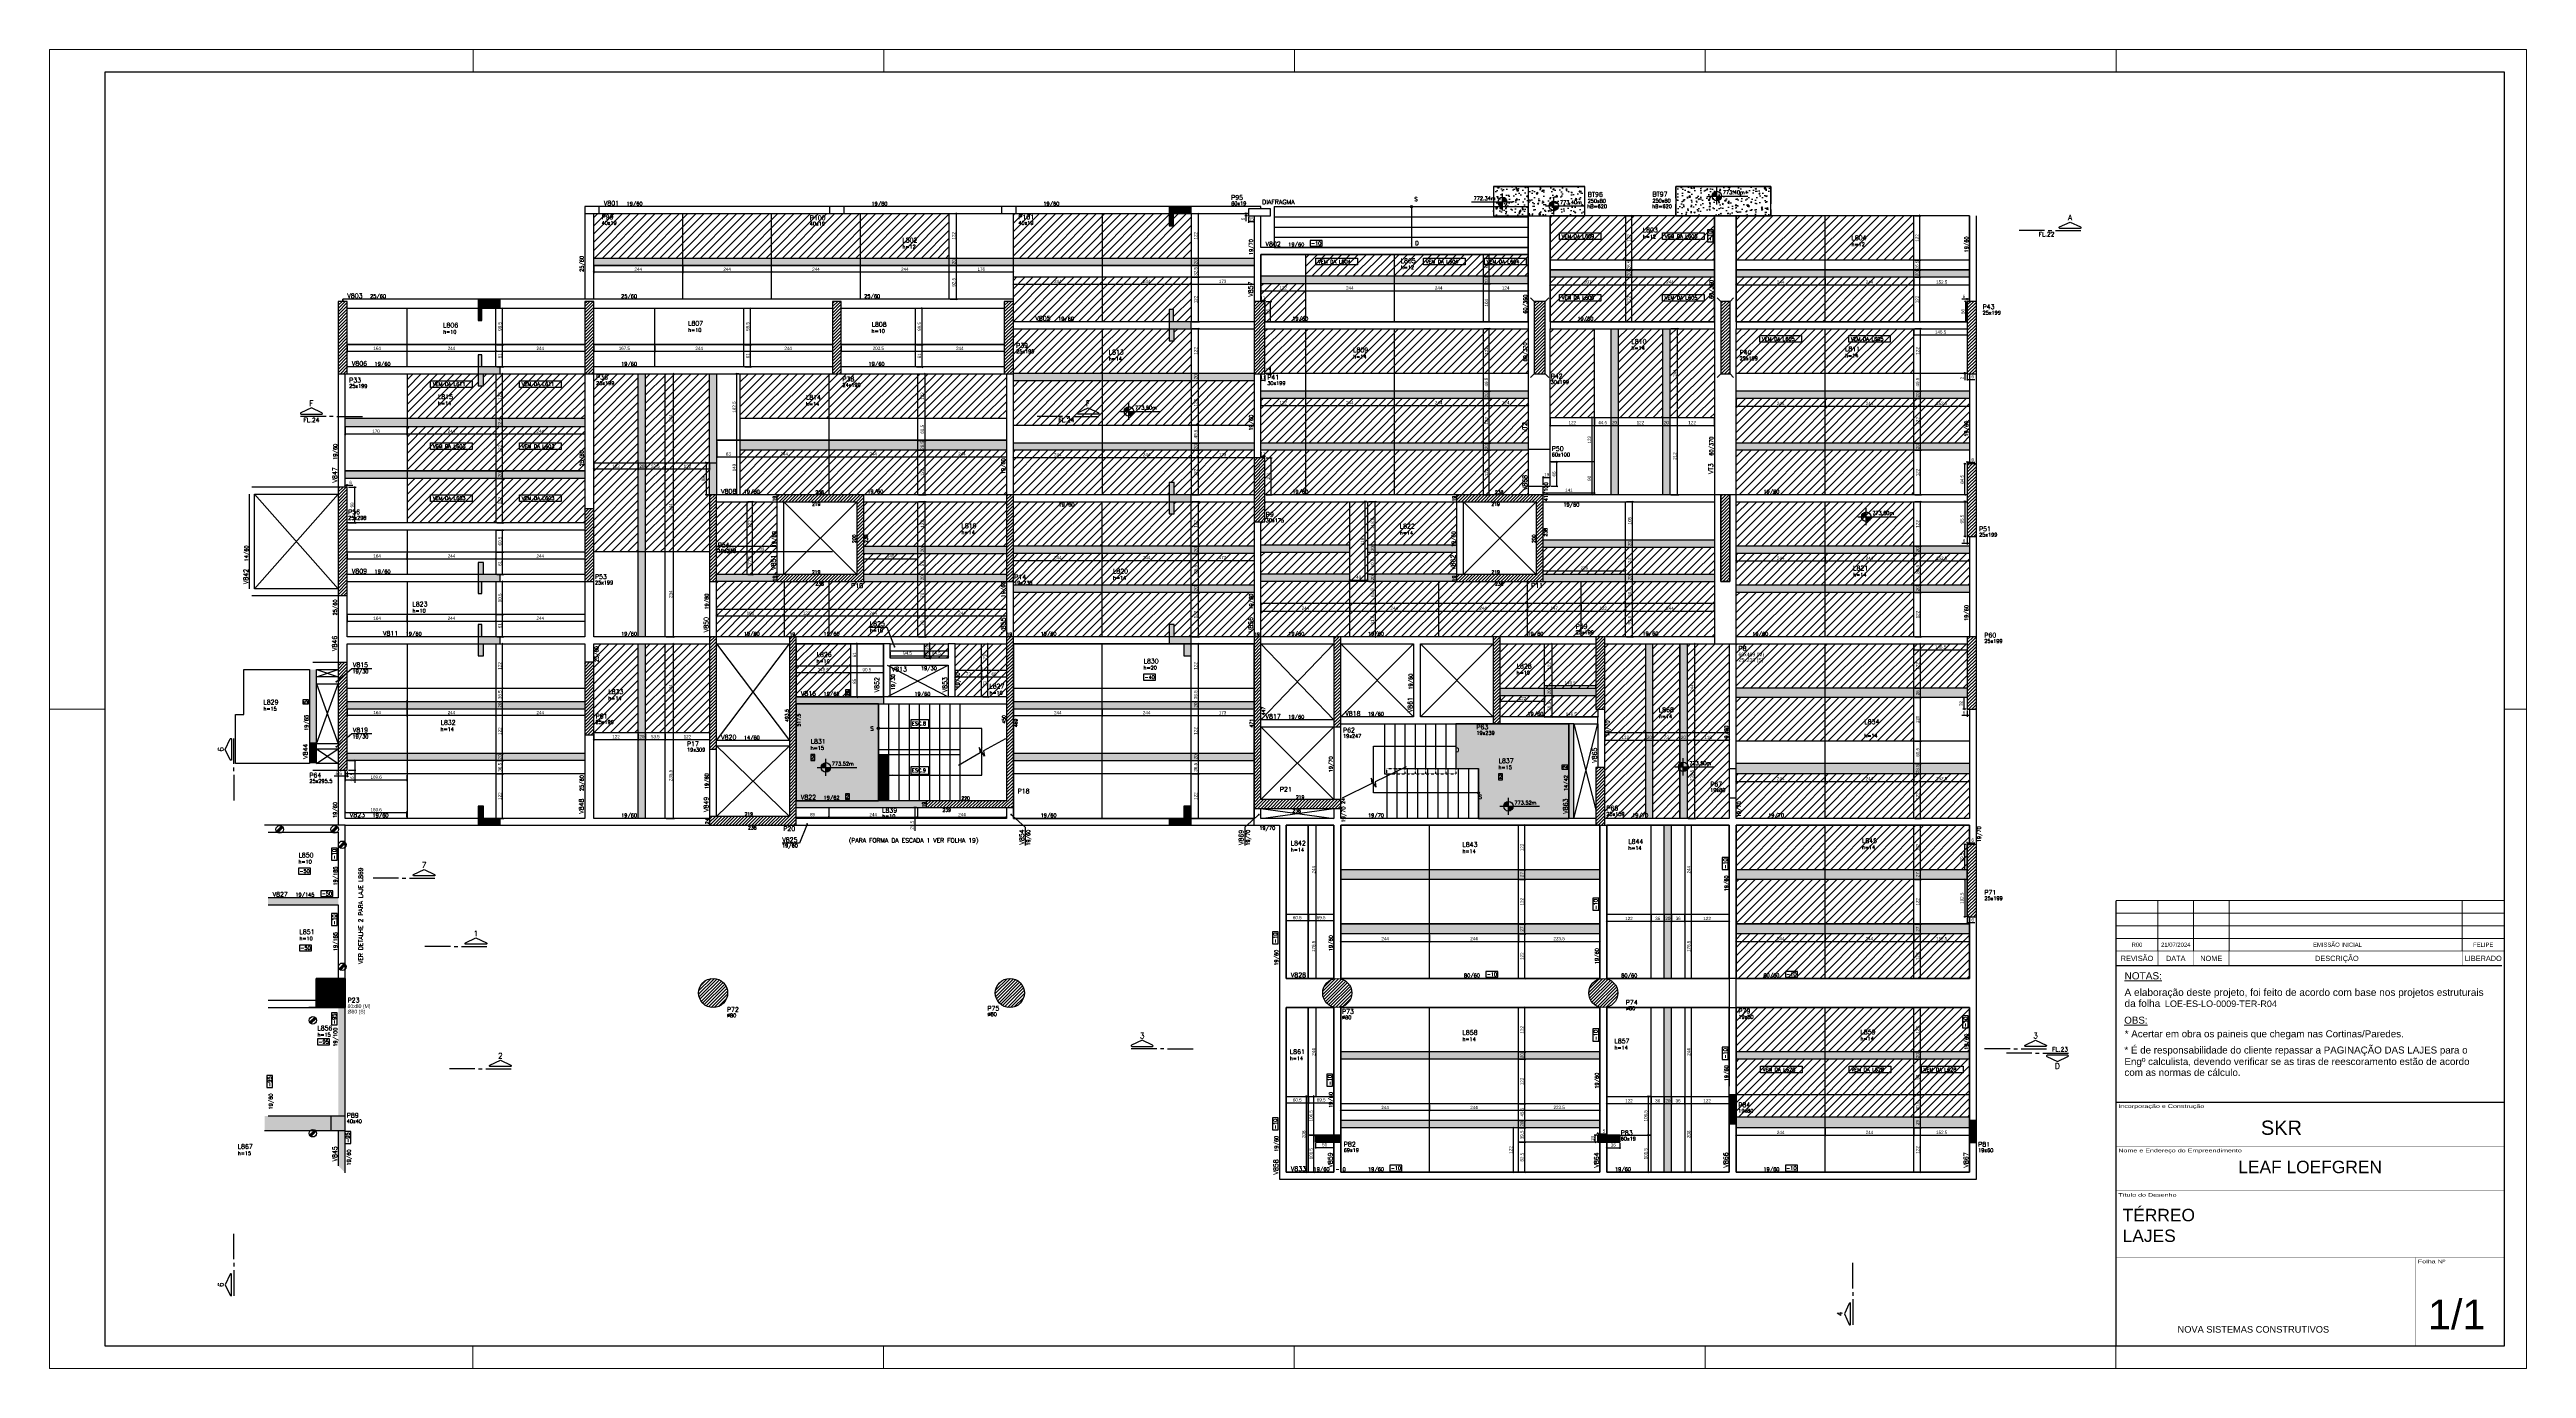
# Model space of a CAD drawing. Extents: x 1860 to 8661, y -614 to 3008.
import ezdxf
from ezdxf import colors
from ezdxf.entities.mleader import LeaderData, LeaderLine
from ezdxf.enums import TextEntityAlignment as Align
from ezdxf.math import Vec2, Vec3

# ---------------------------------------------------------------- set-up
doc = ezdxf.new("R2010")
doc.units = 0
doc.linetypes.add('DASHED', pattern=[0.75, 0.5, -0.25])
for name, color, linetype, lineweight in [('CARIMBO', 255, 'Continuous', 9), ('FOLHA', 255, 'Continuous', 5), ('Folhas', 255, 'Continuous', 9), ('Hachura', 251, 'Continuous', 9)]:
    doc.layers.add(name, color=color, linetype=linetype, lineweight=lineweight)
for name, color, linetype in [('COTA', 241, 'Continuous'), ('F-ARM', 6, 'Continuous'), ('F-AUX', 2, 'Continuous'), ('F-AUX-RED', 1, 'Continuous'), ('F-BLOCOS', 3, 'Continuous'), ('F-BLOCOS-DIM', 2, 'Continuous'), ('F-BLOCOS-HACH', 1, 'Continuous'), ('F-BLOCOS-NOME', 3, 'Continuous'), ('F-CORTE', 4, 'Continuous'), ('F-CORTE-INDICAÇÃO', 4, 'Continuous'), ('F-DESNIVEL-1', 254, 'Continuous'), ('F-ESC-PROJ', 1, 'Continuous'), ('F-ESCADAS', 2, 'Continuous'), ('F-LAJES', 3, 'Continuous'), ('F-LAJES-DIM', 2, 'Continuous'), ('F-LAJES-NOME', 4, 'Continuous'), ('F-LAJES-R', 254, 'Continuous'), ('F-LEADER', 1, 'Continuous'), ('F-MURETA', 91, 'Continuous'), ('F-NÍVEL-PLANTA', 2, 'Continuous'), ('F-PILARES-DIM', 172, 'Continuous'), ('F-PILARES-HACH', 174, 'Continuous'), ('F-PILARES-M', 170, 'Continuous'), ('F-PILARES-N', 170, 'Continuous'), ('F-PILARES-NASCE', 4, 'Continuous'), ('F-PILARES-NOME', 170, 'Continuous'), ('F-PILARES-S', 170, 'Continuous'), ('F-PILARES-V', 170, 'Continuous'), ('F-SOLIDO-CORTE', 71, 'Continuous'), ('F-TEXTO', 6, 'Continuous'), ('F-TEXTO ESCADA', 2, 'Continuous'), ('F-TEXTO-YELLOW', 2, 'Continuous'), ('F-VIGAS', 3, 'Continuous'), ('F-VIGAS-DIM', 2, 'Continuous'), ('F-VIGAS-NOME', 4, 'Continuous'), ('F-VÃO', 1, 'Continuous'), ('Painéis', 200, 'Continuous')]:
    doc.layers.add(name, color=color, linetype=linetype)
for name, color, linetype, true_color in [('F-DESNIVEL-2', 254, 'Continuous', 0xffd1e8), ('F-DESNIVEL-4', 254, 'Continuous', 0xc3f1b6), ('F-DESNIVEL-5', 141, 'Continuous', 0xadd6ff), ('F-DESNIVEL-6', 254, 'Continuous', 0xffdebd)]:
    doc.layers.add(name, color=color, linetype=linetype, true_color=true_color)
doc.layers.add('F-REV', color=1, linetype='Continuous', plot=False)
doc.styles.add('5385-ARQ-PB-BAS-PLA-TER-TORRE-A-106-TXT$0$R60-75', font='romans.shx', dxfattribs={"height": 0.1125})
doc.styles.add('ARIAL', font='arial.ttf')
doc.styles.add('COTA TECNICA-50', font='techl___.ttf', dxfattribs={"height": 9})
doc.styles.add('CP-TEXTO', font='romans.shx')
doc.styles.add('MCP', font='romans.shx')
doc.styles.add('ROMANS', font='romans.shx')
doc.styles.get("Standard").update_dxf_attribs({"font": 'arial.ttf'})
doc.styles.add('Tecnologia', font='')
doc.styles.add('VERDANA', font='verdana.ttf', dxfattribs={"oblique": 15})
doc.styles.get('Tecnologia').set_extended_font_data('Forgotten Futurist')
doc.dimstyles.new('COTA PAINEL-50', dxfattribs={"dimtxt": 9, "dimasz": 3, "dimexe": 3, "dimexo": 3, "dimgap": 3, "dimtad": 1, "dimdec": 1, "dimzin": 12, "dimdsep": 46, "dimtxsty": 'COTA TECNICA-50', "dimblk1": 'OBLIQUE', "dimblk2": 'OBLIQUE', "dimsah": 1, "dimcen": 0.9, "dimclrd": 4, "dimclre": 4, "dimclrt": 240, "dimadec": 1, "dimazin": 3, "dimtfac": 1, "dimtdec": 1, "dimtmove": 0, "dimatfit": 3, "dimfxl": 1, "dimtolj": 1, "dimtzin": 12, "dimarcsym": 0})
pattern_1 = [(45, (3891.34, 901.7874), (-4.419417, 4.419417), [])]
pattern_2 = [(45, (275.864, -470.945), (-11.22532, 11.22532), [])]

# ---------------------------------------------------------------- blocks, each defined once
blk = doc.blocks.new('Carimbo Laje')
at = {"layer": 'CARIMBO', "color": 30}
for points, const_width in [([(124981.9, 144853.7), (123684.7, 144853.7), (123684.7, 144038.4)], 4.45), ([(123684.7, 144705.5), (124981.9, 144705.5)], 1.48), ([(123684.7, 144557.3), (124981.9, 144557.3)], 1.48), ([(123684.7, 144334.9), (124981.9, 144334.9)], 1.48), ([(124685.4, 144038.4), (124685.4, 144334.9)], 1.48), ([(123684.7, 144038.4), (124981.9, 144038.4)], 1.48)]:
    blk.add_lwpolyline(points, dxfattribs=dict(at, const_width=const_width))
at = {"color": 0, "linetype": 'Continuous', "ltscale": 5, "style": 'ARIAL'}
blk.add_text('NOVA SISTEMAS CONSTRUTIVOS', height=22.118, dxfattribs=at).set_placement((123890.4, 144083.7))
at = {"color": 7, "style": 'ARIAL'}
blk.add_attdef('INCORPORAÇÃO_E_CONTRUÇÃO', text='', height=45.7, dxfattribs=at).set_placement((124364.7, 144777.9), align=Align.MIDDLE_CENTER)
blk.add_attdef('NOME_DA_OBRA', text='', height=41.5, dxfattribs=at).set_placement((124333.3, 144616.6), align=Align.CENTER)
for tag, p in [('PAVIMENTO', (123706.9, 144455.9)), ('TIPO_DE_PROJETO', (123706.9, 144386.8))]:
    blk.add_attdef(tag, p, '', height=41.5, dxfattribs=at)
at = {"color": 7, "style": 'ARIAL', "oblique": 10}
blk.add_attdef('FOLHA_Nº', text='', height=111.2, dxfattribs=at).set_placement((124832.8, 144149.1), align=Align.CENTER)
at = {"layer": 'CARIMBO', "color": 7, "style": 'VERDANA'}
blk.add_attdef('ENDEREÇO', text='', height=14.8, dxfattribs=at).set_placement((124333.3, 144572.1), align=Align.CENTER)
at = {"layer": 'Folhas', "style": 'Tecnologia', "width": 1.5}
for s, p in [('Incorporação e Construção', (123692.5, 144846.3)), ('Nome e Endereço do Empreendimento', (123692.5, 144698.1)), ('Título do Desenho', (123692.5, 144549.8)), ('Folha Nº', (124693.1, 144327.5))]:
    blk.add_text(s, height=11.86, dxfattribs=at).set_placement(p, align=Align.TOP_LEFT)
blk = doc.blocks.new('Revisão Carimbo')
at = {"color": 30}
for p, q in [((0, 155), (925, 155)), ((0, 125), (925, 125)), ((100, 35), (100, 155)), ((184.66, 35), (184.66, 155)), ((269.32, 35), (269.32, 155)), ((825, 35), (825, 155)), ((0, 95), (925, 95)), ((0, 65), (925, 65))]:
    blk.add_line(p, q, dxfattribs=at)
for points, const_width in [([(0, 0), (0, 155)], 3), ([(0, 0), (920, 0)], 3), ([(0, 35), (925, 35)], 1), ([(100, 35), (100, 0)], 1), ([(184.66, 35), (184.66, 0)], 1), ([(269.32, 35), (269.32, 0)], 1), ([(825, 35), (825, 0)], 1)]:
    blk.add_lwpolyline(points, dxfattribs=dict(at, const_width=const_width))
at = {"color": 7, "style": 'ARIAL'}
for s, p in [('REVISÃO', (50, 17.5)), ('DATA', (142.33, 17.5)), ('NOME', (226.99, 17.5)), ('DESCRIÇÃO', (526.27, 17.5)), ('LIBERADO', (875, 17.5))]:
    blk.add_text(s, height=12.5, dxfattribs=at).set_placement(p, align=Align.MIDDLE_CENTER)
at = {"layer": 'CARIMBO', "color": 7, "style": 'ARIAL'}
for tag, p in [('REVISÃO_03', (50, 140)), ('DATA', (142.33, 140)), ('NOME', (226.99, 140)), ('LIBERADO', (875, 140)), ('REVISÃO_02', (50, 110)), ('REVISÃO_01', (50, 80)), ('DATA', (142.33, 110)), ('DATA', (142.33, 80)), ('NOME', (226.99, 110)), ('NOME', (226.99, 80)), ('LIBERADO', (875, 110)), ('LIBERADO', (875, 80)), ('REVISÃO_00', (50, 50)), ('DATA', (142.33, 50)), ('NOME', (226.99, 50)), ('LIBERADO', (875, 50))]:
    blk.add_attdef(tag, text='', height=10, dxfattribs=at).set_placement(p, align=Align.MIDDLE_CENTER)
for p in [(279.32, 140), (279.32, 110), (279.32, 80), (279.32, 50)]:
    blk.add_attdef('DESCRIÇÃO', text='', height=10, dxfattribs=at).set_placement(p, align=Align.MIDDLE_LEFT)
blk = doc.blocks.new('*U8')
at = {"layer": 'F-LAJES-DIM', "color": 1}
blk.add_lwpolyline([(0, 0), (33, 0), (33, 16), (0, 16)], close=True, dxfattribs=at)
at = {"layer": 'F-LAJES-DIM', "style": 'MCP'}
blk.add_attdef('DIM', text='', height=10, dxfattribs=at).set_placement((16.5, 8), align=Align.MIDDLE_CENTER)
blk = doc.blocks.new('*U12')
at = {"layer": 'F-LAJES-DIM', "color": 1}
blk.add_lwpolyline([(0, 0), (11, 0), (11, 16), (0, 16)], close=True, dxfattribs=at)
at = {"layer": 'F-LAJES-DIM', "style": 'MCP'}
blk.add_attdef('DIM', text='', height=10, dxfattribs=at).set_placement((5.5, 8), align=Align.MIDDLE_CENTER)
blk = doc.blocks.new('*U7')
at = {"layer": 'F-VIGAS-DIM', "color": 1}
blk.add_lwpolyline([(0, 0), (33, 0), (33, 16), (0, 16)], close=True, dxfattribs=at)
at = {"layer": 'F-VIGAS-DIM', "style": 'MCP'}
blk.add_attdef('DIM', text='', height=10, dxfattribs=at).set_placement((16.5, 8), align=Align.MIDDLE_CENTER)
blk = doc.blocks.new('*U16')
at = {"layer": 'F-VIGAS-DIM', "color": 1}
blk.add_lwpolyline([(0, 0), (11, 0), (11, 16), (0, 16)], close=True, dxfattribs=at)
at = {"layer": 'F-VIGAS-DIM', "style": 'MCP'}
blk.add_attdef('DIM', text='', height=10, dxfattribs=at).set_placement((5.5, 8), align=Align.MIDDLE_CENTER)
blk = doc.blocks.new('*U17')
at = {"layer": 'F-VIGAS-DIM', "color": 1}
blk.add_lwpolyline([(0, 0), (11, 0), (11, 16), (0, 16)], close=True, dxfattribs=at)
at = {"layer": 'F-VIGAS-DIM', "style": 'MCP'}
blk.add_attdef('DIM', text='', height=10, dxfattribs=at).set_placement((5.5, 8), align=Align.MIDDLE_CENTER)
blk = doc.blocks.new('*U18')
at = {"layer": 'F-VIGAS-DIM', "color": 1}
blk.add_lwpolyline([(0, 0), (11, 0), (11, 16), (0, 16)], close=True, dxfattribs=at)
at = {"layer": 'F-VIGAS-DIM', "style": 'MCP'}
blk.add_attdef('DIM', text='', height=10, dxfattribs=at).set_placement((5.5, 8), align=Align.MIDDLE_CENTER)
blk = doc.blocks.new('Nível - Planta')
at = {"layer": 'F-NÍVEL-PLANTA'}
h = blk.add_hatch(color=71, dxfattribs=at)
h.paths.add_polyline_path([(0, 0), (0, 0.26, 0.414214), (-0.26, 0)])
h.paths.add_polyline_path([(0.26, 0), (0, 0), (0, -0.26, 0.414214)])
for p, q in [((-0.47, 0), (1.7, 0)), ((0, -0.47), (0, 0.47))]:
    blk.add_line(p, q, dxfattribs=at)
blk.add_circle((0, 0), 0.26, dxfattribs=at)
at = {"layer": 'F-TEXTO', "color": 3, "style": 'MCP'}
blk.add_attdef('NÍVEL', (0.33, 0.1), '', height=0.2, dxfattribs=at)
blk = doc.blocks.new('_Dot')
at = {"color": 0, "linetype": 'ByBlock', "lineweight": -2}
blk.add_line((-0.5, 0), (-1, 0), dxfattribs=at)
at = {"color": 0, "linetype": 'ByBlock', "const_width": 0.5}
blk.add_lwpolyline([(-0.25, 0, 1), (0.25, 0, 1)], format="xyb", close=True, dxfattribs=at)
blk = doc.blocks.new('*U22')
at = {"layer": 'F-CORTE-INDICAÇÃO'}
for p, q in [((70, 0), (0, 0)), ((80, 0), (90, 0)), ((100, 0), (170, 0))]:
    blk.add_line(p, q, dxfattribs=at)
blk.add_lwpolyline([(112, 6, -0.802585), (111.2, 9.8), (140, 23.3), (168.8, 9.8, -0.802585), (168, 6)], format="xyb", close=True, dxfattribs=at)
at = {"layer": 'F-CORTE-INDICAÇÃO', "style": 'ROMANS'}
blk.add_attdef('CORTE', text='', height=15, dxfattribs=at).set_placement((140, 35.8), align=Align.MIDDLE_CENTER)
at = {"layer": 'F-CORTE-INDICAÇÃO', "color": 2, "style": 'ROMANS'}
blk.add_attdef('FOLHA', text='', height=12, dxfattribs=at).set_placement((80.5, -10), align=Align.MIDDLE_CENTER)
blk = doc.blocks.new('*U10')
at = {"layer": 'F-CORTE-INDICAÇÃO'}
for p, q in [((-100, 0), (-170, 0)), ((-80, 0), (-90, 0)), ((-70, 0), (0, 0))]:
    blk.add_line(p, q, dxfattribs=at)
blk.add_lwpolyline([(-112, 6, 0.802585), (-111.2, 9.8), (-140, 23.3), (-168.8, 9.8, 0.802585), (-168, 6)], format="xyb", close=True, dxfattribs=at)
at = {"layer": 'F-CORTE-INDICAÇÃO', "style": 'ROMANS'}
blk.add_attdef('CORTE', text='', height=15, dxfattribs=at).set_placement((-140, 35.8), align=Align.MIDDLE_CENTER)
at = {"layer": 'F-CORTE-INDICAÇÃO', "color": 2, "style": 'ROMANS'}
blk.add_attdef('FOLHA', text='', height=12, dxfattribs=at).set_placement((-140, -10), align=Align.MIDDLE_CENTER)
blk = doc.blocks.new('*U19')
at = {"layer": 'F-CORTE-INDICAÇÃO'}
for p, q in [((70, 0), (0, 0)), ((80, 0), (90, 0)), ((100, 0), (170, 0))]:
    blk.add_line(p, q, dxfattribs=at)
blk.add_lwpolyline([(112, 6, -0.802585), (111.2, 9.8), (140, 23.3), (168.8, 9.8, -0.802585), (168, 6)], format="xyb", close=True, dxfattribs=at)
at = {"layer": 'F-CORTE-INDICAÇÃO', "style": 'ROMANS'}
blk.add_attdef('CORTE', text='', height=15, dxfattribs=at).set_placement((140, 35.8), align=Align.MIDDLE_CENTER)
at = {"layer": 'F-CORTE-INDICAÇÃO', "color": 2, "style": 'ROMANS'}
blk.add_attdef('FOLHA', text='', height=12, dxfattribs=at).set_placement((75.6, -10), align=Align.MIDDLE_CENTER)
blk = doc.blocks.new('*U20')
at = {"layer": 'F-CORTE-INDICAÇÃO'}
for p, q in [((70, 0), (0, 0)), ((80, 0), (90, 0)), ((100, 0), (170, 0))]:
    blk.add_line(p, q, dxfattribs=at)
blk.add_lwpolyline([(112, 6, -0.802585), (111.2, 9.8), (140, 23.3), (168.8, 9.8, -0.802585), (168, 6)], format="xyb", close=True, dxfattribs=at)
at = {"layer": 'F-CORTE-INDICAÇÃO', "style": 'ROMANS'}
blk.add_attdef('CORTE', text='', height=15, dxfattribs=at).set_placement((140, 35.8), align=Align.MIDDLE_CENTER)
at = {"layer": 'F-CORTE-INDICAÇÃO', "color": 2, "style": 'ROMANS'}
blk.add_attdef('FOLHA', text='', height=12, dxfattribs=at).set_placement((140, -10), align=Align.MIDDLE_CENTER)
blk = doc.blocks.new('*U21')
at = {"layer": 'F-CORTE-INDICAÇÃO'}
for p, q in [((70, 0), (0, 0)), ((80, 0), (90, 0)), ((100, 0), (170, 0))]:
    blk.add_line(p, q, dxfattribs=at)
blk.add_lwpolyline([(112, 6, -0.802585), (111.2, 9.8), (140, 23.3), (168.8, 9.8, -0.802585), (168, 6)], format="xyb", close=True, dxfattribs=at)
at = {"layer": 'F-CORTE-INDICAÇÃO', "style": 'ROMANS'}
blk.add_attdef('CORTE', text='', height=15, dxfattribs=at).set_placement((140, 35.8), align=Align.MIDDLE_CENTER)
at = {"layer": 'F-CORTE-INDICAÇÃO', "color": 2, "style": 'ROMANS'}
blk.add_attdef('FOLHA', text='', height=12, dxfattribs=at).set_placement((140, -10), align=Align.MIDDLE_CENTER)
blk = doc.blocks.new('*U24')
at = {"layer": 'F-CORTE-INDICAÇÃO'}
for p, q in [((70, 0), (0, 0)), ((80, 0), (90, 0)), ((100, 0), (170, 0))]:
    blk.add_line(p, q, dxfattribs=at)
blk.add_lwpolyline([(112, 6, -0.802585), (111.2, 9.8), (140, 23.3), (168.8, 9.8, -0.802585), (168, 6)], format="xyb", close=True, dxfattribs=at)
at = {"layer": 'F-CORTE-INDICAÇÃO', "style": 'ROMANS'}
blk.add_attdef('CORTE', text='', height=15, dxfattribs=at).set_placement((140, 35.8), align=Align.MIDDLE_CENTER)
at = {"layer": 'F-CORTE-INDICAÇÃO', "color": 2, "style": 'ROMANS'}
blk.add_attdef('FOLHA', text='', height=12, dxfattribs=at).set_placement((140, -10), align=Align.MIDDLE_CENTER)
blk = doc.blocks.new('*U25')
at = {"layer": 'F-CORTE-INDICAÇÃO'}
for p, q in [((70, 0), (0, 0)), ((80, 0), (90, 0)), ((100, 0), (170, 0))]:
    blk.add_line(p, q, dxfattribs=at)
blk.add_lwpolyline([(112, 6, -0.802585), (111.2, 9.8), (140, 23.3), (168.8, 9.8, -0.802585), (168, 6)], format="xyb", close=True, dxfattribs=at)
at = {"layer": 'F-CORTE-INDICAÇÃO', "style": 'ROMANS'}
blk.add_attdef('CORTE', text='', height=15, dxfattribs=at).set_placement((140, 35.8), align=Align.MIDDLE_CENTER)
at = {"layer": 'F-CORTE-INDICAÇÃO', "color": 2, "style": 'ROMANS'}
blk.add_attdef('FOLHA', text='', height=12, dxfattribs=at).set_placement((140, -10), align=Align.MIDDLE_CENTER)
blk = doc.blocks.new('*U26')
at = {"layer": 'F-CORTE-INDICAÇÃO'}
for p, q in [((70, 0), (0, 0)), ((80, 0), (90, 0)), ((100, 0), (170, 0))]:
    blk.add_line(p, q, dxfattribs=at)
blk.add_lwpolyline([(112, 6, -0.802585), (111.2, 9.8), (140, 23.3), (168.8, 9.8, -0.802585), (168, 6)], format="xyb", close=True, dxfattribs=at)
at = {"layer": 'F-CORTE-INDICAÇÃO', "style": 'ROMANS'}
blk.add_attdef('CORTE', text='', height=15, dxfattribs=at).set_placement((140, 35.8), align=Align.MIDDLE_CENTER)
at = {"layer": 'F-CORTE-INDICAÇÃO', "color": 2, "style": 'ROMANS'}
blk.add_attdef('FOLHA', text='', height=12, dxfattribs=at).set_placement((140, -10), align=Align.MIDDLE_CENTER)
blk = doc.blocks.new('*U27')
at = {"layer": 'F-CORTE-INDICAÇÃO'}
for p, q in [((70, 0), (0, 0)), ((80, 0), (90, 0)), ((100, 0), (170, 0))]:
    blk.add_line(p, q, dxfattribs=at)
blk.add_lwpolyline([(112, 6, -0.802585), (111.2, 9.8), (140, 23.3), (168.8, 9.8, -0.802585), (168, 6)], format="xyb", close=True, dxfattribs=at)
at = {"layer": 'F-CORTE-INDICAÇÃO', "style": 'ROMANS'}
blk.add_attdef('CORTE', text='', height=15, dxfattribs=at).set_placement((140, 35.8), align=Align.MIDDLE_CENTER)
at = {"layer": 'F-CORTE-INDICAÇÃO', "color": 2, "style": 'ROMANS'}
blk.add_attdef('FOLHA', text='', height=12, dxfattribs=at).set_placement((147.1, -10), align=Align.MIDDLE_CENTER)
blk = doc.blocks.new('*U23')
at = {"layer": 'F-VIGAS-DIM', "color": 1}
blk.add_lwpolyline([(0, 0), (11, 0), (11, 16), (0, 16)], close=True, dxfattribs=at)
at = {"layer": 'F-VIGAS-DIM', "style": 'MCP'}
blk.add_attdef('DIM', text='', height=10, dxfattribs=at).set_placement((5.5, 8), align=Align.MIDDLE_CENTER)
blk = doc.blocks.new('PONTO ANCORAGEM_EST')
at = {"layer": 'F-ARM'}
h = blk.add_hatch(dxfattribs=at)
h.set_pattern_fill('ANSI31', color=2, scale=0.5)
h.paths.add_polyline_path([(-1159.6, 5937.1), (-1179.6, 5937.1), (-1179.6, 5932.1), (-1159.6, 5932.1)])
at = {"layer": 'F-ARM', "color": 3, "elevation": 0}
blk.add_lwpolyline([(-1179.6, 5932.1), (-1159.6, 5932.1), (-1159.6, 5937.1), (-1179.6, 5937.1)], close=True, dxfattribs=at)
at = {"layer": 'F-ARM', "color": 3}
blk.add_circle((-1169.6, 5934.6, 0), 10.3, dxfattribs=at)
blk = doc.blocks.new('A$C036D305F')
at = {"layer": 'F-AUX'}
h = blk.add_hatch(color=1, dxfattribs=at)
edge = h.paths.add_edge_path()
edge.add_arc((-351.5, 198.5), 3, 0, 360)
at = {"layer": 'F-AUX', "color": 1}
for points in [[(-323.5, 70), (-67.5, 70), (-67.5, 198.5), (-351.5, 198.5)], [(-2.2, 170.1), (-63.2, 136.8), (-60.6, 122.4), (-74.4, 146.1), (-71.8, 131.7), (-131.8, 96.6)]]:
    blk.add_lwpolyline(points, dxfattribs=at)
blk.add_circle((-351.5, 198.5), 3, dxfattribs=at)
for points in [[(-69.5, 146.3), (-67.5, 134.3), (-65.5, 146.3)], [(-311.5, 68), (-323.5, 70), (-311.5, 72)]]:
    blk.add_solid(points, dxfattribs=at)
at = {"layer": 'F-ESCADAS'}
for p, q in [((-351.5, 266), (-351.5, 126)), ((-323.5, 266), (-323.5, 0)), ((-295.5, 266), (-295.5, 0)), ((-267.5, 266), (-267.5, 0)), ((-239.5, 266), (-239.5, 0)), ((-211.5, 266), (-211.5, 0)), ((-183.5, 266), (-183.5, 0)), ((-155.5, 266), (-155.5, 0)), ((-127.5, 266), (-127.5, 0)), ((-127.5, 140), (-351.5, 140)), ((-127.5, 126), (-351.5, 126))]:
    blk.add_line(p, q, dxfattribs=at)
at = {"layer": 'F-TEXTO ESCADA', "color": 1}
for points in [[(-214.3, 222.8), (-214.3, 200.2), (-261.9, 200.2), (-261.9, 222.8)], [(-214.3, 94.3), (-214.3, 71.7), (-261.9, 71.7), (-261.9, 94.3)]]:
    blk.add_lwpolyline(points, close=True, dxfattribs=at)
at = {"layer": 'F-TEXTO ESCADA', "style": 'ROMANS'}
for s, p in [('ESC.8', (-259.3, 206.7)), ('ESC.9', (-259.3, 78.2))]:
    blk.add_text(s, height=10, dxfattribs=at).set_placement(p)
at = {"layer": 'F-TEXTO-YELLOW', "char_height": 11.2, "width": 61.38, "style": '5385-ARQ-PB-BAS-PLA-TER-TORRE-A-106-TXT$0$R60-75'}
for s, insert, attachment_point in [('S', (-373.8, 203.5), 1), ('D', (-325.5, 83.4), 3)]:
    blk.add_mtext(s, dxfattribs=dict(at, insert=insert, attachment_point=attachment_point))
blk = doc.blocks.new('A$C3F1128F2')
at = {"layer": 'F-AUX'}
h = blk.add_hatch(color=1, dxfattribs=at)
edge = h.paths.add_edge_path()
edge.add_arc((378.5, 18.6), 3, 0, 360)
at = {"layer": 'F-AUX', "color": 1}
blk.add_circle((378.5, 18.6), 3, dxfattribs=at)
at = {"layer": 'F-AUX-RED'}
blk.add_lwpolyline([(378.5, 18.6), (90.1, 18.5), (90.1, 146.5), (316.5, 146.5)], dxfattribs=at)
blk.add_solid([(304.5, 144.5), (316.5, 146.5), (304.5, 148.5)], dxfattribs=at)
at = {"layer": 'F-ESC-PROJ', "linetype": 'DASHED', "ltscale": 0.25}
for points in [[(126.5, 71), (126.5, 85), (169.1, 85)], [(140.6, 71), (316.5, 71)], [(148.5, 74.9), (148.5, 71)], [(154.5, 85), (154.5, 77.8)], [(176.5, 85), (176.5, 71)], [(204.5, 85), (204.5, 71)], [(232.5, 85), (232.5, 71)], [(260.5, 85), (260.5, 71)], [(288.5, 85), (288.5, 71)], [(316.5, 85), (316.5, 71)]]:
    blk.add_lwpolyline(points, dxfattribs=at)
at = {"layer": 'F-ESCADAS', "linetype": 'Continuous'}
for points in [[(120.5, 208), (120.5, 71), (124.5, 71)], [(148.5, 208), (148.5, 74.9)], [(176.5, 208), (176.5, 85)], [(204.5, 208), (204.5, 85)], [(232.5, 208), (232.5, 85)], [(260.5, 208), (260.5, 85)], [(288.5, 208), (288.5, 85)], [(316.5, 208), (316.5, 85)], [(124.5, 71), (140.6, 71)], [(126.5, 71), (126.5, 64.1)], [(154.5, 77.8), (154.5, -51.5)], [(169.1, 85), (378.5, 85)], [(182.5, 85), (182.5, -51.5)], [(210.5, 85), (210.5, -51.5)], [(238.5, 85), (238.5, -51.5)], [(266.5, 85), (266.5, -51.5)], [(294.5, 85), (294.5, -51.5)], [(322.5, 85), (322.5, -51.5)], [(350.5, 85), (350.5, -51.5)], [(378.5, 85), (378.5, -51.5)], [(126.5, 64.1), (126.5, -51.5)]]:
    blk.add_lwpolyline(points, dxfattribs=at)
at = {"layer": 'F-LEADER'}
blk.add_lwpolyline([(180.1, 90.4), (94.6, 48.4), (96.2, 33.8), (84, 58.5), (85.6, 43.9), (4.2, 3.7)], dxfattribs=at)
at = {"layer": 'F-TEXTO-YELLOW', "char_height": 11.2, "width": 61.38, "attachment_point": 9, "style": '5385-ARQ-PB-BAS-PLA-TER-TORRE-A-106-TXT$0$R60-75'}
for s, insert in [('D', (325.3, 130.9)), ('S', (388.2, 1.9))]:
    blk.add_mtext(s, dxfattribs=dict(at, insert=insert))
blk = doc.blocks.new('_Oblique')
at = {"color": 0, "linetype": 'ByBlock', "lineweight": -2}
blk.add_line((-0.5, -0.5), (0.5, 0.5), dxfattribs=at)
blk = doc.blocks.new('*D28')
at = {"layer": 'COTA', "color": 4, "lineweight": -2, "transparency": 16777216}
for p, q in [((2677.3, 1194.3), (2677.3, 1176.7)), ((2677.3, 1179.7), (2841.3, 1179.7)), ((2841.3, 1194.3), (2841.3, 1176.7))]:
    blk.add_line(p, q, dxfattribs=at)
at = {"layer": 'Defpoints', "color": 0, "transparency": 16777216}
for p in [(2677.3, 1197.3), (2841.3, 1197.3), (2841.3, 1179.7)]:
    blk.add_point(p, dxfattribs=at)
at = {"layer": 'COTA', "color": 4, "lineweight": -2, "transparency": 16777216, "xscale": 3, "yscale": 3, "zscale": 3, "rotation": 180}
blk.add_blockref('_Oblique', (2677.3, 1179.7), dxfattribs=at)
at = {"layer": 'COTA', "color": 4, "lineweight": -2, "transparency": 16777216, "xscale": 3, "yscale": 3, "zscale": 3}
blk.add_blockref('_Oblique', (2841.3, 1179.7), dxfattribs=at)
at = {"layer": 'COTA', "color": 240, "transparency": 16777216, "insert": (2759.3, 1187.3), "char_height": 9, "attachment_point": 5, "style": 'COTA TECNICA-50'}
blk.add_mtext('\\A1;164', dxfattribs=at)
blk = doc.blocks.new('*D29')
at = {"layer": 'COTA', "color": 4, "lineweight": -2, "transparency": 16777216}
for p, q in [((2841.3, 1221.3), (2841.3, 1176.7)), ((2841.3, 1179.7), (3085.3, 1179.7)), ((3085.3, 1194.3), (3085.3, 1176.7))]:
    blk.add_line(p, q, dxfattribs=at)
at = {"layer": 'Defpoints', "color": 0, "transparency": 16777216}
for p in [(2841.3, 1224.3), (3085.3, 1197.3), (3085.3, 1179.7)]:
    blk.add_point(p, dxfattribs=at)
at = {"layer": 'COTA', "color": 4, "lineweight": -2, "transparency": 16777216, "xscale": 3, "yscale": 3, "zscale": 3, "rotation": 180}
blk.add_blockref('_Oblique', (2841.3, 1179.7), dxfattribs=at)
at = {"layer": 'COTA', "color": 4, "lineweight": -2, "transparency": 16777216, "xscale": 3, "yscale": 3, "zscale": 3}
blk.add_blockref('_Oblique', (3085.3, 1179.7), dxfattribs=at)
at = {"layer": 'COTA', "color": 240, "transparency": 16777216, "insert": (2963.3, 1187.3), "char_height": 9, "attachment_point": 5, "style": 'COTA TECNICA-50'}
blk.add_mtext('\\A1;244', dxfattribs=at)
blk = doc.blocks.new('*D30')
at = {"layer": 'COTA', "color": 4, "lineweight": -2, "transparency": 16777216}
for p, q in [((3085.3, 1194.3), (3085.3, 1176.7)), ((3085.3, 1179.7), (3329.3, 1179.7)), ((3329.3, 1194.3), (3329.3, 1176.7))]:
    blk.add_line(p, q, dxfattribs=at)
at = {"layer": 'Defpoints', "color": 0, "transparency": 16777216}
for p in [(3085.3, 1197.3), (3329.3, 1197.3), (3329.3, 1179.7)]:
    blk.add_point(p, dxfattribs=at)
at = {"layer": 'COTA', "color": 4, "lineweight": -2, "transparency": 16777216, "xscale": 3, "yscale": 3, "zscale": 3, "rotation": 180}
blk.add_blockref('_Oblique', (3085.3, 1179.7), dxfattribs=at)
at = {"layer": 'COTA', "color": 4, "lineweight": -2, "transparency": 16777216, "xscale": 3, "yscale": 3, "zscale": 3}
blk.add_blockref('_Oblique', (3329.3, 1179.7), dxfattribs=at)
at = {"layer": 'COTA', "color": 240, "transparency": 16777216, "insert": (3207.3, 1187.3), "char_height": 9, "attachment_point": 5, "style": 'COTA TECNICA-50'}
blk.add_mtext('\\A1;244', dxfattribs=at)
blk = doc.blocks.new('*D31')
at = {"layer": 'COTA', "color": 4, "lineweight": -2, "transparency": 16777216}
for p, q in [((3088.3, 1018.8), (3106.9, 1018.8)), ((3103.9, 896.8), (3103.9, 1018.8)), ((3088.3, 896.8), (3106.9, 896.8))]:
    blk.add_line(p, q, dxfattribs=at)
at = {"layer": 'Defpoints', "color": 0, "transparency": 16777216}
for p in [(3085.3, 1018.8), (3103.9, 1018.8), (3085.3, 896.8)]:
    blk.add_point(p, dxfattribs=at)
at = {"layer": 'COTA', "color": 4, "lineweight": -2, "transparency": 16777216, "xscale": 3, "yscale": 3, "zscale": 3}
for p, rotation in [((3103.9, 1018.8), 90), ((3103.9, 896.8), 270)]:
    blk.add_blockref('_Oblique', p, dxfattribs=dict(at, rotation=rotation))
at = {"layer": 'COTA', "color": 240, "transparency": 16777216, "insert": (3096.4, 957.8), "char_height": 9, "attachment_point": 5, "rotation": 90, "style": 'COTA TECNICA-50'}
blk.add_mtext('\\A1;122', dxfattribs=at)
blk = doc.blocks.new('*D32')
at = {"layer": 'COTA', "color": 4, "lineweight": -2, "transparency": 16777216}
for p, q in [((3088.3, 1055.3), (3106.9, 1055.3)), ((3103.9, 1018.8), (3103.9, 1055.3)), ((3088.3, 1018.8), (3106.9, 1018.8))]:
    blk.add_line(p, q, dxfattribs=at)
at = {"layer": 'Defpoints', "color": 0, "transparency": 16777216}
for p in [(3085.3, 1055.3), (3103.9, 1055.3), (3085.3, 1018.8)]:
    blk.add_point(p, dxfattribs=at)
at = {"layer": 'COTA', "color": 4, "lineweight": -2, "transparency": 16777216, "xscale": 3, "yscale": 3, "zscale": 3}
for p, rotation in [((3103.9, 1055.3), 90), ((3103.9, 1018.8), 270)]:
    blk.add_blockref('_Oblique', p, dxfattribs=dict(at, rotation=rotation))
at = {"layer": 'COTA', "color": 240, "transparency": 16777216, "insert": (3096.2, 1037), "char_height": 9, "attachment_point": 5, "rotation": 90, "style": 'COTA TECNICA-50'}
blk.add_mtext('\\A1;36.5', dxfattribs=at)
blk = doc.blocks.new('*D33')
at = {"layer": 'COTA', "color": 4, "lineweight": -2, "transparency": 16777216}
for p, q in [((3088.3, 1075.3), (3106.9, 1075.3)), ((3088.3, 1055.3), (3106.9, 1055.3)), ((3103.9, 1055.3), (3103.9, 1075.3))]:
    blk.add_line(p, q, dxfattribs=at)
at = {"layer": 'Defpoints', "color": 0, "transparency": 16777216}
for p in [(3085.3, 1075.3), (3085.3, 1055.3), (3103.9, 1075.3)]:
    blk.add_point(p, dxfattribs=at)
at = {"layer": 'COTA', "color": 4, "lineweight": -2, "transparency": 16777216, "xscale": 3, "yscale": 3, "zscale": 3}
for p, rotation in [((3103.9, 1075.3), 90), ((3103.9, 1055.3), 270)]:
    blk.add_blockref('_Oblique', p, dxfattribs=dict(at, rotation=rotation))
at = {"layer": 'COTA', "color": 240, "transparency": 16777216, "insert": (3096.3, 1065.3), "char_height": 9, "attachment_point": 5, "rotation": 90, "style": 'COTA TECNICA-50'}
blk.add_mtext('\\A1;20', dxfattribs=at)
blk = doc.blocks.new('*D34')
at = {"layer": 'COTA', "color": 4, "lineweight": -2, "transparency": 16777216}
for p, q in [((3088.3, 1197.3), (3106.9, 1197.3)), ((3103.9, 1075.3), (3103.9, 1197.3)), ((3088.3, 1075.3), (3106.9, 1075.3))]:
    blk.add_line(p, q, dxfattribs=at)
at = {"layer": 'Defpoints', "color": 0, "transparency": 16777216}
for p in [(3085.3, 1197.3), (3103.9, 1197.3), (3085.3, 1075.3)]:
    blk.add_point(p, dxfattribs=at)
at = {"layer": 'COTA', "color": 4, "lineweight": -2, "transparency": 16777216, "xscale": 3, "yscale": 3, "zscale": 3}
for p, rotation in [((3103.9, 1197.3), 90), ((3103.9, 1075.3), 270)]:
    blk.add_blockref('_Oblique', p, dxfattribs=dict(at, rotation=rotation))
at = {"layer": 'COTA', "color": 240, "transparency": 16777216, "insert": (3096.4, 1136.3), "char_height": 9, "attachment_point": 5, "rotation": 90, "style": 'COTA TECNICA-50'}
blk.add_mtext('\\A1;122', dxfattribs=at)
blk = doc.blocks.new('*D35')
at = {"layer": 'COTA', "color": 4, "lineweight": -2, "transparency": 16777216}
for p, q in [((3088.3, 1217.8), (3106.9, 1217.8)), ((3088.3, 1197.8), (3106.9, 1197.8)), ((3103.9, 1197.8), (3103.9, 1217.8))]:
    blk.add_line(p, q, dxfattribs=at)
at = {"layer": 'Defpoints', "color": 0, "transparency": 16777216}
for p in [(3085.3, 1217.8), (3085.3, 1197.8), (3103.9, 1217.8)]:
    blk.add_point(p, dxfattribs=at)
at = {"layer": 'COTA', "color": 4, "lineweight": -2, "transparency": 16777216, "xscale": 3, "yscale": 3, "zscale": 3}
for p, rotation in [((3103.9, 1217.8), 90), ((3103.9, 1197.8), 270)]:
    blk.add_blockref('_Oblique', p, dxfattribs=dict(at, rotation=rotation))
at = {"layer": 'COTA', "color": 240, "transparency": 16777216, "insert": (3096.3, 1207.8), "char_height": 9, "attachment_point": 5, "rotation": 90, "style": 'COTA TECNICA-50'}
blk.add_mtext('\\A1;20', dxfattribs=at)
blk = doc.blocks.new('*D36')
at = {"layer": 'COTA', "color": 4, "lineweight": -2, "transparency": 16777216}
for p, q in [((3088.3, 1254.3), (3106.9, 1254.3)), ((3103.9, 1217.8), (3103.9, 1254.3)), ((3088.3, 1217.8), (3106.9, 1217.8))]:
    blk.add_line(p, q, dxfattribs=at)
at = {"layer": 'Defpoints', "color": 0, "transparency": 16777216}
for p in [(3085.3, 1254.3), (3103.9, 1254.3), (3085.3, 1217.8)]:
    blk.add_point(p, dxfattribs=at)
at = {"layer": 'COTA', "color": 4, "lineweight": -2, "transparency": 16777216, "xscale": 3, "yscale": 3, "zscale": 3}
for p, rotation in [((3103.9, 1254.3), 90), ((3103.9, 1217.8), 270)]:
    blk.add_blockref('_Oblique', p, dxfattribs=dict(at, rotation=rotation))
at = {"layer": 'COTA', "color": 240, "transparency": 16777216, "insert": (3096.2, 1236), "char_height": 9, "attachment_point": 5, "rotation": 90, "style": 'COTA TECNICA-50'}
blk.add_mtext('\\A1;36.5', dxfattribs=at)
blk = doc.blocks.new('*D37')
at = {"layer": 'COTA', "color": 4, "lineweight": -2, "transparency": 16777216}
for p, q in [((3088.3, 1376.3), (3106.9, 1376.3)), ((3103.9, 1254.3), (3103.9, 1376.3)), ((3088.3, 1254.3), (3106.9, 1254.3))]:
    blk.add_line(p, q, dxfattribs=at)
at = {"layer": 'Defpoints', "color": 0, "transparency": 16777216}
for p in [(3085.3, 1376.3), (3103.9, 1376.3), (3085.3, 1254.3)]:
    blk.add_point(p, dxfattribs=at)
at = {"layer": 'COTA', "color": 4, "lineweight": -2, "transparency": 16777216, "xscale": 3, "yscale": 3, "zscale": 3}
for p, rotation in [((3103.9, 1376.3), 90), ((3103.9, 1254.3), 270)]:
    blk.add_blockref('_Oblique', p, dxfattribs=dict(at, rotation=rotation))
at = {"layer": 'COTA', "color": 240, "transparency": 16777216, "insert": (3096.4, 1315.3), "char_height": 9, "attachment_point": 5, "rotation": 90, "style": 'COTA TECNICA-50'}
blk.add_mtext('\\A1;122', dxfattribs=at)
blk = doc.blocks.new('*D38')
at = {"layer": 'COTA', "color": 4, "lineweight": -2, "transparency": 16777216}
for p, q in [((2671.7, 899.8), (2671.7, 915.9)), ((2671.7, 912.9), (2841.3, 912.9)), ((2841.3, 899.8), (2841.3, 915.9))]:
    blk.add_line(p, q, dxfattribs=at)
at = {"layer": 'Defpoints', "color": 0, "transparency": 16777216}
for p in [(2671.7, 896.8), (2841.3, 912.9), (2841.3, 896.8)]:
    blk.add_point(p, dxfattribs=at)
at = {"layer": 'COTA', "color": 4, "lineweight": -2, "transparency": 16777216, "xscale": 3, "yscale": 3, "zscale": 3, "rotation": 180}
blk.add_blockref('_Oblique', (2671.7, 912.9), dxfattribs=at)
at = {"layer": 'COTA', "color": 4, "lineweight": -2, "transparency": 16777216, "xscale": 3, "yscale": 3, "zscale": 3}
blk.add_blockref('_Oblique', (2841.3, 912.9), dxfattribs=at)
at = {"layer": 'COTA', "color": 240, "transparency": 16777216, "insert": (2756.5, 920.5), "char_height": 9, "attachment_point": 5, "style": 'COTA TECNICA-50'}
blk.add_mtext('\\A1;169.6', dxfattribs=at)
blk = doc.blocks.new('*D39')
at = {"layer": 'COTA', "color": 4, "lineweight": -2, "transparency": 16777216}
for p, q in [((2680.3, 1055.3), (2701.1, 1055.3)), ((2680.3, 1028.8), (2701.1, 1028.8)), ((2698.1, 1055.3), (2698.1, 1028.8)), ((2698.1, 1028.8), (2698.1, 994.5))]:
    blk.add_line(p, q, dxfattribs=at)
at = {"layer": 'Defpoints', "color": 0, "transparency": 16777216}
for p in [(2677.3, 1055.3), (2677.3, 1028.8), (2698.1, 1028.8)]:
    blk.add_point(p, dxfattribs=at)
at = {"layer": 'COTA', "color": 4, "lineweight": -2, "transparency": 16777216, "xscale": 3, "yscale": 3, "zscale": 3}
for p, rotation in [((2698.1, 1055.3), 90), ((2698.1, 1028.8), 270)]:
    blk.add_blockref('_Oblique', p, dxfattribs=dict(at, rotation=rotation))
at = {"layer": 'COTA', "color": 240, "transparency": 16777216, "insert": (2690.5, 1010.1), "char_height": 9, "attachment_point": 5, "rotation": 90, "style": 'COTA TECNICA-50'}
blk.add_mtext('\\A1;26.5', dxfattribs=at)
blk = doc.blocks.new('*D40')
at = {"layer": 'COTA', "color": 4, "lineweight": -2, "transparency": 16777216}
for p, q in [((2671.7, 1025.8), (2671.7, 1009.6)), ((2677.3, 1025.8), (2677.3, 1009.6)), ((2671.7, 1012.6), (2641.6, 1012.6)), ((2677.3, 1012.6), (2671.7, 1012.6)), ((2677.3, 1012.6), (2680.3, 1012.6))]:
    blk.add_line(p, q, dxfattribs=at)
at = {"layer": 'Defpoints', "color": 0, "transparency": 16777216}
for p in [(2671.7, 1028.8), (2677.3, 1028.8), (2671.7, 1012.6)]:
    blk.add_point(p, dxfattribs=at)
at = {"layer": 'COTA', "color": 4, "lineweight": -2, "transparency": 16777216, "xscale": 3, "yscale": 3, "zscale": 3}
blk.add_blockref('_Oblique', (2671.7, 1012.6), dxfattribs=at)
at = {"layer": 'COTA', "color": 4, "lineweight": -2, "transparency": 16777216, "xscale": 3, "yscale": 3, "zscale": 3, "rotation": 180}
blk.add_blockref('_Oblique', (2677.3, 1012.6), dxfattribs=at)
at = {"layer": 'COTA', "color": 240, "transparency": 16777216, "insert": (2653.7, 1020.2), "char_height": 9, "attachment_point": 5, "style": 'COTA TECNICA-50'}
blk.add_mtext('\\A1;5.6', dxfattribs=at)
blk = doc.blocks.new('*D41')
at = {"layer": 'COTA', "color": 4, "lineweight": -2, "transparency": 16777216}
for p, q in [((2671.3, 1969.8), (2671.3, 1949.2)), ((2671.3, 1952.2), (2841.3, 1952.2)), ((2841.3, 1969.8), (2841.3, 1949.2))]:
    blk.add_line(p, q, dxfattribs=at)
at = {"layer": 'Defpoints', "color": 0, "transparency": 16777216}
for p in [(2671.3, 1972.8), (2841.3, 1972.8), (2841.3, 1952.2)]:
    blk.add_point(p, dxfattribs=at)
at = {"layer": 'COTA', "color": 4, "lineweight": -2, "transparency": 16777216, "xscale": 3, "yscale": 3, "zscale": 3, "rotation": 180}
blk.add_blockref('_Oblique', (2671.3, 1952.2), dxfattribs=at)
at = {"layer": 'COTA', "color": 4, "lineweight": -2, "transparency": 16777216, "xscale": 3, "yscale": 3, "zscale": 3}
blk.add_blockref('_Oblique', (2841.3, 1952.2), dxfattribs=at)
at = {"layer": 'COTA', "color": 240, "transparency": 16777216, "insert": (2756.3, 1959.8), "char_height": 9, "attachment_point": 5, "style": 'COTA TECNICA-50'}
blk.add_mtext('\\A1;170', dxfattribs=at)
blk = doc.blocks.new('*D42')
at = {"layer": 'COTA', "color": 4, "lineweight": -2, "transparency": 16777216}
for p, q in [((2841.3, 1969.8), (2841.3, 1949.2)), ((2841.3, 1952.2), (3085.3, 1952.2)), ((3085.3, 1969.8), (3085.3, 1949.2))]:
    blk.add_line(p, q, dxfattribs=at)
at = {"layer": 'Defpoints', "color": 0, "transparency": 16777216}
for p in [(2841.3, 1972.8), (3085.3, 1972.8), (3085.3, 1952.2)]:
    blk.add_point(p, dxfattribs=at)
at = {"layer": 'COTA', "color": 4, "lineweight": -2, "transparency": 16777216, "xscale": 3, "yscale": 3, "zscale": 3, "rotation": 180}
blk.add_blockref('_Oblique', (2841.3, 1952.2), dxfattribs=at)
at = {"layer": 'COTA', "color": 4, "lineweight": -2, "transparency": 16777216, "xscale": 3, "yscale": 3, "zscale": 3}
blk.add_blockref('_Oblique', (3085.3, 1952.2), dxfattribs=at)
at = {"layer": 'COTA', "color": 240, "transparency": 16777216, "insert": (2963.3, 1959.7), "char_height": 9, "attachment_point": 5, "style": 'COTA TECNICA-50'}
blk.add_mtext('\\A1;244', dxfattribs=at)
blk = doc.blocks.new('*D43')
at = {"layer": 'COTA', "color": 4, "lineweight": -2, "transparency": 16777216}
for p, q in [((3085.3, 1969.8), (3085.3, 1949.2)), ((3085.3, 1952.2), (3329.3, 1952.2)), ((3329.3, 1969.8), (3329.3, 1949.2))]:
    blk.add_line(p, q, dxfattribs=at)
at = {"layer": 'Defpoints', "color": 0, "transparency": 16777216}
for p in [(3085.3, 1972.8), (3329.3, 1972.8), (3329.3, 1952.2)]:
    blk.add_point(p, dxfattribs=at)
at = {"layer": 'COTA', "color": 4, "lineweight": -2, "transparency": 16777216, "xscale": 3, "yscale": 3, "zscale": 3, "rotation": 180}
blk.add_blockref('_Oblique', (3085.3, 1952.2), dxfattribs=at)
at = {"layer": 'COTA', "color": 4, "lineweight": -2, "transparency": 16777216, "xscale": 3, "yscale": 3, "zscale": 3}
blk.add_blockref('_Oblique', (3329.3, 1952.2), dxfattribs=at)
at = {"layer": 'COTA', "color": 240, "transparency": 16777216, "insert": (3207.3, 1959.7), "char_height": 9, "attachment_point": 5, "style": 'COTA TECNICA-50'}
blk.add_mtext('\\A1;244', dxfattribs=at)
blk = doc.blocks.new('*D44')
at = {"layer": 'COTA', "color": 4, "lineweight": -2, "transparency": 16777216}
for p, q in [((3088.3, 1830.3), (3106.9, 1830.3)), ((3103.9, 1708.3), (3103.9, 1830.3)), ((3088.3, 1708.3), (3106.9, 1708.3))]:
    blk.add_line(p, q, dxfattribs=at)
at = {"layer": 'Defpoints', "color": 0, "transparency": 16777216}
for p in [(3085.3, 1830.3), (3103.9, 1830.3), (3085.3, 1708.3)]:
    blk.add_point(p, dxfattribs=at)
at = {"layer": 'COTA', "color": 4, "lineweight": -2, "transparency": 16777216, "xscale": 3, "yscale": 3, "zscale": 3}
for p, rotation in [((3103.9, 1830.3), 90), ((3103.9, 1708.3), 270)]:
    blk.add_blockref('_Oblique', p, dxfattribs=dict(at, rotation=rotation))
at = {"layer": 'COTA', "color": 240, "transparency": 16777216, "insert": (3096.4, 1769.3), "char_height": 9, "attachment_point": 5, "rotation": 90, "style": 'COTA TECNICA-50'}
blk.add_mtext('\\A1;122', dxfattribs=at)
blk = doc.blocks.new('*D45')
at = {"layer": 'COTA', "color": 4, "lineweight": -2, "transparency": 16777216}
for p, q in [((3088.3, 1850.3), (3106.9, 1850.3)), ((3103.9, 1830.3), (3103.9, 1850.3)), ((3088.3, 1830.3), (3106.9, 1830.3))]:
    blk.add_line(p, q, dxfattribs=at)
at = {"layer": 'Defpoints', "color": 0, "transparency": 16777216}
for p in [(3085.3, 1850.3), (3103.9, 1850.3), (3085.3, 1830.3)]:
    blk.add_point(p, dxfattribs=at)
at = {"layer": 'COTA', "color": 4, "lineweight": -2, "transparency": 16777216, "xscale": 3, "yscale": 3, "zscale": 3}
for p, rotation in [((3103.9, 1850.3), 90), ((3103.9, 1830.3), 270)]:
    blk.add_blockref('_Oblique', p, dxfattribs=dict(at, rotation=rotation))
at = {"layer": 'COTA', "color": 240, "transparency": 16777216, "insert": (3096.3, 1840.3), "char_height": 9, "attachment_point": 5, "rotation": 90, "style": 'COTA TECNICA-50'}
blk.add_mtext('\\A1;20', dxfattribs=at)
blk = doc.blocks.new('*D46')
at = {"layer": 'COTA', "color": 4, "lineweight": -2, "transparency": 16777216}
for p, q in [((3088.3, 1972.8), (3106.9, 1972.8)), ((3103.9, 1850.8), (3103.9, 1972.8)), ((3088.3, 1850.8), (3106.9, 1850.8))]:
    blk.add_line(p, q, dxfattribs=at)
at = {"layer": 'Defpoints', "color": 0, "transparency": 16777216}
for p in [(3085.3, 1972.8), (3103.9, 1972.8), (3085.3, 1850.8)]:
    blk.add_point(p, dxfattribs=at)
at = {"layer": 'COTA', "color": 4, "lineweight": -2, "transparency": 16777216, "xscale": 3, "yscale": 3, "zscale": 3}
for p, rotation in [((3103.9, 1972.8), 90), ((3103.9, 1850.8), 270)]:
    blk.add_blockref('_Oblique', p, dxfattribs=dict(at, rotation=rotation))
at = {"layer": 'COTA', "color": 240, "transparency": 16777216, "insert": (3096.4, 1911.8), "char_height": 9, "attachment_point": 5, "rotation": 90, "style": 'COTA TECNICA-50'}
blk.add_mtext('\\A1;122', dxfattribs=at)
blk = doc.blocks.new('*D47')
at = {"layer": 'COTA', "color": 4, "lineweight": -2, "transparency": 16777216}
for p, q in [((3088.3, 1995.3), (3106.9, 1995.3)), ((3088.3, 1972.8), (3106.9, 1972.8)), ((3103.9, 1972.8), (3103.9, 1995.3))]:
    blk.add_line(p, q, dxfattribs=at)
at = {"layer": 'Defpoints', "color": 0, "transparency": 16777216}
for p in [(3085.3, 1995.3), (3085.3, 1972.8), (3103.9, 1995.3)]:
    blk.add_point(p, dxfattribs=at)
at = {"layer": 'COTA', "color": 4, "lineweight": -2, "transparency": 16777216, "xscale": 3, "yscale": 3, "zscale": 3}
for p, rotation in [((3103.9, 1995.3), 90), ((3103.9, 1972.8), 270)]:
    blk.add_blockref('_Oblique', p, dxfattribs=dict(at, rotation=rotation))
at = {"layer": 'COTA', "color": 240, "transparency": 16777216, "insert": (3096.3, 1984), "char_height": 9, "attachment_point": 5, "rotation": 90, "style": 'COTA TECNICA-50'}
blk.add_mtext('\\A1;22.5', dxfattribs=at)
blk = doc.blocks.new('*D48')
at = {"layer": 'COTA', "color": 4, "lineweight": -2, "transparency": 16777216}
for p, q in [((3088.3, 2117.3), (3106.9, 2117.3)), ((3103.9, 1995.3), (3103.9, 2117.3)), ((3088.3, 1995.3), (3106.9, 1995.3))]:
    blk.add_line(p, q, dxfattribs=at)
at = {"layer": 'Defpoints', "color": 0, "transparency": 16777216}
for p in [(3085.3, 2117.3), (3103.9, 2117.3), (3085.3, 1995.3)]:
    blk.add_point(p, dxfattribs=at)
at = {"layer": 'COTA', "color": 4, "lineweight": -2, "transparency": 16777216, "xscale": 3, "yscale": 3, "zscale": 3}
for p, rotation in [((3103.9, 2117.3), 90), ((3103.9, 1995.3), 270)]:
    blk.add_blockref('_Oblique', p, dxfattribs=dict(at, rotation=rotation))
at = {"layer": 'COTA', "color": 240, "transparency": 16777216, "insert": (3096.4, 2056.3), "char_height": 9, "attachment_point": 5, "rotation": 90, "style": 'COTA TECNICA-50'}
blk.add_mtext('\\A1;122', dxfattribs=at)
blk = doc.blocks.new('*D49')
at = {"layer": 'COTA', "color": 4, "lineweight": -2, "transparency": 16777216}
for p, q in [((2680.3, 1806.3), (2701.3, 1806.3)), ((2698.3, 1708.3), (2698.3, 1806.3)), ((2680.3, 1708.3), (2701.3, 1708.3))]:
    blk.add_line(p, q, dxfattribs=at)
at = {"layer": 'Defpoints', "color": 0, "transparency": 16777216}
for p in [(2677.3, 1806.3), (2698.3, 1806.3), (2677.3, 1708.3)]:
    blk.add_point(p, dxfattribs=at)
at = {"layer": 'COTA', "color": 4, "lineweight": -2, "transparency": 16777216, "xscale": 3, "yscale": 3, "zscale": 3}
for p, rotation in [((2698.3, 1806.3), 90), ((2698.3, 1708.3), 270)]:
    blk.add_blockref('_Oblique', p, dxfattribs=dict(at, rotation=rotation))
at = {"layer": 'COTA', "color": 240, "transparency": 16777216, "insert": (2690.7, 1757.3), "char_height": 9, "attachment_point": 5, "rotation": 90, "style": 'COTA TECNICA-50'}
blk.add_mtext('\\A1;98', dxfattribs=at)
blk = doc.blocks.new('*D50')
at = {"layer": 'COTA', "color": 4, "lineweight": -2, "transparency": 16777216}
for p, q in [((2671.3, 1809.3), (2671.3, 1814.3)), ((2671.3, 1811.3), (2677.3, 1811.3)), ((2677.3, 1809.3), (2677.3, 1814.3)), ((2677.3, 1811.3), (2692.3, 1811.3))]:
    blk.add_line(p, q, dxfattribs=at)
at = {"layer": 'Defpoints', "color": 0, "transparency": 16777216}
for p in [(2671.3, 1806.3), (2677.3, 1811.3), (2677.3, 1806.3)]:
    blk.add_point(p, dxfattribs=at)
at = {"layer": 'COTA', "color": 4, "lineweight": -2, "transparency": 16777216, "xscale": 3, "yscale": 3, "zscale": 3, "rotation": 180}
blk.add_blockref('_Oblique', (2671.3, 1811.3), dxfattribs=at)
at = {"layer": 'COTA', "color": 4, "lineweight": -2, "transparency": 16777216, "xscale": 3, "yscale": 3, "zscale": 3}
blk.add_blockref('_Oblique', (2677.3, 1811.3), dxfattribs=at)
at = {"layer": 'COTA', "color": 240, "transparency": 16777216, "insert": (2686.3, 1818.9), "char_height": 9, "attachment_point": 5, "style": 'COTA TECNICA-50'}
blk.add_mtext('\\A1;6', dxfattribs=at)
blk = doc.blocks.new('*D51')
at = {"layer": 'COTA', "color": 4, "lineweight": -2, "transparency": 16777216}
for p, q in [((2677.3, 1624.3), (2677.3, 1606.6)), ((2677.3, 1609.6), (2841.3, 1609.6)), ((2841.3, 1624.3), (2841.3, 1606.6))]:
    blk.add_line(p, q, dxfattribs=at)
at = {"layer": 'Defpoints', "color": 0, "transparency": 16777216}
for p in [(2677.3, 1627.3), (2841.3, 1627.3), (2841.3, 1609.6)]:
    blk.add_point(p, dxfattribs=at)
at = {"layer": 'COTA', "color": 4, "lineweight": -2, "transparency": 16777216, "xscale": 3, "yscale": 3, "zscale": 3, "rotation": 180}
blk.add_blockref('_Oblique', (2677.3, 1609.6), dxfattribs=at)
at = {"layer": 'COTA', "color": 4, "lineweight": -2, "transparency": 16777216, "xscale": 3, "yscale": 3, "zscale": 3}
blk.add_blockref('_Oblique', (2841.3, 1609.6), dxfattribs=at)
at = {"layer": 'COTA', "color": 240, "transparency": 16777216, "insert": (2759.3, 1617.2), "char_height": 9, "attachment_point": 5, "style": 'COTA TECNICA-50'}
blk.add_mtext('\\A1;164', dxfattribs=at)
blk = doc.blocks.new('*D52')
at = {"layer": 'COTA', "color": 4, "lineweight": -2, "transparency": 16777216}
for p, q in [((2841.3, 1624.3), (2841.3, 1606.6)), ((2841.3, 1609.6), (3085.3, 1609.6)), ((3085.3, 1624.3), (3085.3, 1606.6))]:
    blk.add_line(p, q, dxfattribs=at)
at = {"layer": 'Defpoints', "color": 0, "transparency": 16777216}
for p in [(2841.3, 1627.3), (3085.3, 1627.3), (3085.3, 1609.6)]:
    blk.add_point(p, dxfattribs=at)
at = {"layer": 'COTA', "color": 4, "lineweight": -2, "transparency": 16777216, "xscale": 3, "yscale": 3, "zscale": 3, "rotation": 180}
blk.add_blockref('_Oblique', (2841.3, 1609.6), dxfattribs=at)
at = {"layer": 'COTA', "color": 4, "lineweight": -2, "transparency": 16777216, "xscale": 3, "yscale": 3, "zscale": 3}
blk.add_blockref('_Oblique', (3085.3, 1609.6), dxfattribs=at)
at = {"layer": 'COTA', "color": 240, "transparency": 16777216, "insert": (2963.3, 1617.2), "char_height": 9, "attachment_point": 5, "style": 'COTA TECNICA-50'}
blk.add_mtext('\\A1;244', dxfattribs=at)
blk = doc.blocks.new('*D53')
at = {"layer": 'COTA', "color": 4, "lineweight": -2, "transparency": 16777216}
for p, q in [((3085.3, 1624.3), (3085.3, 1606.6)), ((3085.3, 1609.6), (3329.3, 1609.6)), ((3329.3, 1624.3), (3329.3, 1606.6))]:
    blk.add_line(p, q, dxfattribs=at)
at = {"layer": 'Defpoints', "color": 0, "transparency": 16777216}
for p in [(3085.3, 1627.3), (3329.3, 1627.3), (3329.3, 1609.6)]:
    blk.add_point(p, dxfattribs=at)
at = {"layer": 'COTA', "color": 4, "lineweight": -2, "transparency": 16777216, "xscale": 3, "yscale": 3, "zscale": 3, "rotation": 180}
blk.add_blockref('_Oblique', (3085.3, 1609.6), dxfattribs=at)
at = {"layer": 'COTA', "color": 4, "lineweight": -2, "transparency": 16777216, "xscale": 3, "yscale": 3, "zscale": 3}
blk.add_blockref('_Oblique', (3329.3, 1609.6), dxfattribs=at)
at = {"layer": 'COTA', "color": 240, "transparency": 16777216, "insert": (3207.3, 1617.2), "char_height": 9, "attachment_point": 5, "style": 'COTA TECNICA-50'}
blk.add_mtext('\\A1;244', dxfattribs=at)
blk = doc.blocks.new('*D54')
at = {"layer": 'COTA', "color": 4, "lineweight": -2, "transparency": 16777216}
for p, q in [((3088.3, 1627.3), (3106.9, 1627.3)), ((3088.3, 1566.3), (3106.9, 1566.3)), ((3103.9, 1566.3), (3103.9, 1627.3))]:
    blk.add_line(p, q, dxfattribs=at)
at = {"layer": 'Defpoints', "color": 0, "transparency": 16777216}
for p in [(3085.3, 1627.3), (3085.3, 1566.3), (3103.9, 1627.3)]:
    blk.add_point(p, dxfattribs=at)
at = {"layer": 'COTA', "color": 4, "lineweight": -2, "transparency": 16777216, "xscale": 3, "yscale": 3, "zscale": 3}
for p, rotation in [((3103.9, 1627.3), 90), ((3103.9, 1566.3), 270)]:
    blk.add_blockref('_Oblique', p, dxfattribs=dict(at, rotation=rotation))
at = {"layer": 'COTA', "color": 240, "transparency": 16777216, "insert": (3096.3, 1596.8), "char_height": 9, "attachment_point": 5, "rotation": 90, "style": 'COTA TECNICA-50'}
blk.add_mtext('\\A1;61', dxfattribs=at)
blk = doc.blocks.new('*D55')
at = {"layer": 'COTA', "color": 4, "lineweight": -2, "transparency": 16777216}
for p, q in [((3088.3, 1688.3), (3106.9, 1688.3)), ((3103.9, 1627.8), (3103.9, 1688.3)), ((3088.3, 1627.8), (3106.9, 1627.8))]:
    blk.add_line(p, q, dxfattribs=at)
at = {"layer": 'Defpoints', "color": 0, "transparency": 16777216}
for p in [(3085.3, 1688.3), (3103.9, 1688.3), (3085.3, 1627.8)]:
    blk.add_point(p, dxfattribs=at)
at = {"layer": 'COTA', "color": 4, "lineweight": -2, "transparency": 16777216, "xscale": 3, "yscale": 3, "zscale": 3}
for p, rotation in [((3103.9, 1688.3), 90), ((3103.9, 1627.8), 270)]:
    blk.add_blockref('_Oblique', p, dxfattribs=dict(at, rotation=rotation))
at = {"layer": 'COTA', "color": 240, "transparency": 16777216, "insert": (3096.3, 1658), "char_height": 9, "attachment_point": 5, "rotation": 90, "style": 'COTA TECNICA-50'}
blk.add_mtext('\\A1;60.5', dxfattribs=at)
blk = doc.blocks.new('*D60')
at = {"layer": 'COTA', "color": 4, "lineweight": -2, "transparency": 16777216}
for p, q in [((2677.3, 1453.3), (2677.3, 1435.6)), ((2677.3, 1438.6), (2841.3, 1438.6)), ((2841.3, 1453.3), (2841.3, 1435.6))]:
    blk.add_line(p, q, dxfattribs=at)
at = {"layer": 'Defpoints', "color": 0, "transparency": 16777216}
for p in [(2677.3, 1456.3), (2841.3, 1456.3), (2841.3, 1438.6)]:
    blk.add_point(p, dxfattribs=at)
at = {"layer": 'COTA', "color": 4, "lineweight": -2, "transparency": 16777216, "xscale": 3, "yscale": 3, "zscale": 3, "rotation": 180}
blk.add_blockref('_Oblique', (2677.3, 1438.6), dxfattribs=at)
at = {"layer": 'COTA', "color": 4, "lineweight": -2, "transparency": 16777216, "xscale": 3, "yscale": 3, "zscale": 3}
blk.add_blockref('_Oblique', (2841.3, 1438.6), dxfattribs=at)
at = {"layer": 'COTA', "color": 240, "transparency": 16777216, "insert": (2759.3, 1446.2), "char_height": 9, "attachment_point": 5, "style": 'COTA TECNICA-50'}
blk.add_mtext('\\A1;164', dxfattribs=at)
blk = doc.blocks.new('*D56')
at = {"layer": 'COTA', "color": 4, "lineweight": -2, "transparency": 16777216}
for p, q in [((2841.3, 1453.3), (2841.3, 1435.6)), ((2841.3, 1438.6), (3085.3, 1438.6)), ((3085.3, 1453.3), (3085.3, 1435.6))]:
    blk.add_line(p, q, dxfattribs=at)
at = {"layer": 'Defpoints', "color": 0, "transparency": 16777216}
for p in [(2841.3, 1456.3), (3085.3, 1456.3), (3085.3, 1438.6)]:
    blk.add_point(p, dxfattribs=at)
at = {"layer": 'COTA', "color": 4, "lineweight": -2, "transparency": 16777216, "xscale": 3, "yscale": 3, "zscale": 3, "rotation": 180}
blk.add_blockref('_Oblique', (2841.3, 1438.6), dxfattribs=at)
at = {"layer": 'COTA', "color": 4, "lineweight": -2, "transparency": 16777216, "xscale": 3, "yscale": 3, "zscale": 3}
blk.add_blockref('_Oblique', (3085.3, 1438.6), dxfattribs=at)
at = {"layer": 'COTA', "color": 240, "transparency": 16777216, "insert": (2963.3, 1446.2), "char_height": 9, "attachment_point": 5, "style": 'COTA TECNICA-50'}
blk.add_mtext('\\A1;244', dxfattribs=at)
blk = doc.blocks.new('*D57')
at = {"layer": 'COTA', "color": 4, "lineweight": -2, "transparency": 16777216}
for p, q in [((3085.3, 1453.3), (3085.3, 1435.6)), ((3085.3, 1438.6), (3329.3, 1438.6)), ((3329.3, 1453.3), (3329.3, 1435.6))]:
    blk.add_line(p, q, dxfattribs=at)
at = {"layer": 'Defpoints', "color": 0, "transparency": 16777216}
for p in [(3085.3, 1456.3), (3329.3, 1456.3), (3329.3, 1438.6)]:
    blk.add_point(p, dxfattribs=at)
at = {"layer": 'COTA', "color": 4, "lineweight": -2, "transparency": 16777216, "xscale": 3, "yscale": 3, "zscale": 3, "rotation": 180}
blk.add_blockref('_Oblique', (3085.3, 1438.6), dxfattribs=at)
at = {"layer": 'COTA', "color": 4, "lineweight": -2, "transparency": 16777216, "xscale": 3, "yscale": 3, "zscale": 3}
blk.add_blockref('_Oblique', (3329.3, 1438.6), dxfattribs=at)
at = {"layer": 'COTA', "color": 240, "transparency": 16777216, "insert": (3207.3, 1446.2), "char_height": 9, "attachment_point": 5, "style": 'COTA TECNICA-50'}
blk.add_mtext('\\A1;244', dxfattribs=at)
blk = doc.blocks.new('*D58')
at = {"layer": 'COTA', "color": 4, "lineweight": -2, "transparency": 16777216}
for p, q in [((3088.3, 1456.3), (3106.9, 1456.3)), ((3103.9, 1395.3), (3103.9, 1456.3)), ((3088.3, 1395.3), (3106.9, 1395.3))]:
    blk.add_line(p, q, dxfattribs=at)
at = {"layer": 'Defpoints', "color": 0, "transparency": 16777216}
for p in [(3085.3, 1456.3), (3103.9, 1456.3), (3085.3, 1395.3)]:
    blk.add_point(p, dxfattribs=at)
at = {"layer": 'COTA', "color": 4, "lineweight": -2, "transparency": 16777216, "xscale": 3, "yscale": 3, "zscale": 3}
for p, rotation in [((3103.9, 1456.3), 90), ((3103.9, 1395.3), 270)]:
    blk.add_blockref('_Oblique', p, dxfattribs=dict(at, rotation=rotation))
at = {"layer": 'COTA', "color": 240, "transparency": 16777216, "insert": (3096.3, 1425.8), "char_height": 9, "attachment_point": 5, "rotation": 90, "style": 'COTA TECNICA-50'}
blk.add_mtext('\\A1;61', dxfattribs=at)
blk = doc.blocks.new('*D59')
at = {"layer": 'COTA', "color": 4, "lineweight": -2, "transparency": 16777216}
for p, q in [((3088.3, 1547.3), (3106.9, 1547.3)), ((3103.9, 1456.8), (3103.9, 1547.3)), ((3088.3, 1456.8), (3106.9, 1456.8))]:
    blk.add_line(p, q, dxfattribs=at)
at = {"layer": 'Defpoints', "color": 0, "transparency": 16777216}
for p in [(3085.3, 1547.3), (3103.9, 1547.3), (3085.3, 1456.8)]:
    blk.add_point(p, dxfattribs=at)
at = {"layer": 'COTA', "color": 4, "lineweight": -2, "transparency": 16777216, "xscale": 3, "yscale": 3, "zscale": 3}
for p, rotation in [((3103.9, 1547.3), 90), ((3103.9, 1456.8), 270)]:
    blk.add_blockref('_Oblique', p, dxfattribs=dict(at, rotation=rotation))
at = {"layer": 'COTA', "color": 240, "transparency": 16777216, "insert": (3096.3, 1502), "char_height": 9, "attachment_point": 5, "rotation": 90, "style": 'COTA TECNICA-50'}
blk.add_mtext('\\A1;90.5', dxfattribs=at)
blk = doc.blocks.new('*D61')
at = {"layer": 'COTA', "color": 4, "lineweight": -2, "transparency": 16777216}
for p, q in [((3354.3, 1129.3), (3354.3, 1110.4)), ((3354.3, 1113.4), (3476.3, 1113.4)), ((3476.3, 1129.3), (3476.3, 1110.4))]:
    blk.add_line(p, q, dxfattribs=at)
at = {"layer": 'Defpoints', "color": 0, "transparency": 16777216}
for p in [(3354.3, 1132.3), (3476.3, 1132.3), (3476.3, 1113.4)]:
    blk.add_point(p, dxfattribs=at)
at = {"layer": 'COTA', "color": 4, "lineweight": -2, "transparency": 16777216, "xscale": 3, "yscale": 3, "zscale": 3, "rotation": 180}
blk.add_blockref('_Oblique', (3354.3, 1113.4), dxfattribs=at)
at = {"layer": 'COTA', "color": 4, "lineweight": -2, "transparency": 16777216, "xscale": 3, "yscale": 3, "zscale": 3}
blk.add_blockref('_Oblique', (3476.3, 1113.4), dxfattribs=at)
at = {"layer": 'COTA', "color": 240, "transparency": 16777216, "insert": (3415.3, 1120.9), "char_height": 9, "attachment_point": 5, "style": 'COTA TECNICA-50'}
blk.add_mtext('\\A1;122', dxfattribs=at)
blk = doc.blocks.new('*D62')
at = {"layer": 'COTA', "color": 4, "lineweight": -2, "transparency": 16777216}
for p, q in [((3476.3, 1129.3), (3476.3, 1110.4)), ((3476.3, 1113.4), (3496.3, 1113.4)), ((3496.3, 1129.3), (3496.3, 1110.4))]:
    blk.add_line(p, q, dxfattribs=at)
at = {"layer": 'Defpoints', "color": 0, "transparency": 16777216}
for p in [(3476.3, 1132.3), (3496.3, 1132.3), (3496.3, 1113.4)]:
    blk.add_point(p, dxfattribs=at)
at = {"layer": 'COTA', "color": 4, "lineweight": -2, "transparency": 16777216, "xscale": 3, "yscale": 3, "zscale": 3, "rotation": 180}
blk.add_blockref('_Oblique', (3476.3, 1113.4), dxfattribs=at)
at = {"layer": 'COTA', "color": 4, "lineweight": -2, "transparency": 16777216, "xscale": 3, "yscale": 3, "zscale": 3}
blk.add_blockref('_Oblique', (3496.3, 1113.4), dxfattribs=at)
at = {"layer": 'COTA', "color": 240, "transparency": 16777216, "insert": (3486.3, 1121), "char_height": 9, "attachment_point": 5, "style": 'COTA TECNICA-50'}
blk.add_mtext('\\A1;20', dxfattribs=at)
blk = doc.blocks.new('*D63')
at = {"layer": 'COTA', "color": 4, "lineweight": -2, "transparency": 16777216}
for p, q in [((3496.3, 1129.3), (3496.3, 1110.4)), ((3496.3, 1113.4), (3549.8, 1113.4)), ((3549.8, 1129.3), (3549.8, 1110.4))]:
    blk.add_line(p, q, dxfattribs=at)
at = {"layer": 'Defpoints', "color": 0, "transparency": 16777216}
for p in [(3496.3, 1132.3), (3549.8, 1132.3), (3549.8, 1113.4)]:
    blk.add_point(p, dxfattribs=at)
at = {"layer": 'COTA', "color": 4, "lineweight": -2, "transparency": 16777216, "xscale": 3, "yscale": 3, "zscale": 3, "rotation": 180}
blk.add_blockref('_Oblique', (3496.3, 1113.4), dxfattribs=at)
at = {"layer": 'COTA', "color": 4, "lineweight": -2, "transparency": 16777216, "xscale": 3, "yscale": 3, "zscale": 3}
blk.add_blockref('_Oblique', (3549.8, 1113.4), dxfattribs=at)
at = {"layer": 'COTA', "color": 240, "transparency": 16777216, "insert": (3523.1, 1121.1), "char_height": 9, "attachment_point": 5, "style": 'COTA TECNICA-50'}
blk.add_mtext('\\A1;53.5', dxfattribs=at)
blk = doc.blocks.new('*D64')
at = {"layer": 'COTA', "color": 4, "lineweight": -2, "transparency": 16777216}
for p, q in [((3550.3, 1129.3), (3550.3, 1110.4)), ((3550.3, 1113.4), (3672.3, 1113.4)), ((3672.3, 1129.3), (3672.3, 1110.4))]:
    blk.add_line(p, q, dxfattribs=at)
at = {"layer": 'Defpoints', "color": 0, "transparency": 16777216}
for p in [(3550.3, 1132.3), (3672.3, 1132.3), (3672.3, 1113.4)]:
    blk.add_point(p, dxfattribs=at)
at = {"layer": 'COTA', "color": 4, "lineweight": -2, "transparency": 16777216, "xscale": 3, "yscale": 3, "zscale": 3, "rotation": 180}
blk.add_blockref('_Oblique', (3550.3, 1113.4), dxfattribs=at)
at = {"layer": 'COTA', "color": 4, "lineweight": -2, "transparency": 16777216, "xscale": 3, "yscale": 3, "zscale": 3}
blk.add_blockref('_Oblique', (3672.3, 1113.4), dxfattribs=at)
at = {"layer": 'COTA', "color": 240, "transparency": 16777216, "insert": (3611.3, 1120.9), "char_height": 9, "attachment_point": 5, "style": 'COTA TECNICA-50'}
blk.add_mtext('\\A1;122', dxfattribs=at)
blk = doc.blocks.new('*D65')
at = {"layer": 'COTA', "color": 4, "lineweight": -2, "transparency": 16777216}
for p, q in [((3553.3, 1132.3), (3575.8, 1132.3)), ((3572.8, 896.8), (3572.8, 1132.3)), ((3553.3, 896.8), (3575.8, 896.8))]:
    blk.add_line(p, q, dxfattribs=at)
at = {"layer": 'Defpoints', "color": 0, "transparency": 16777216}
for p in [(3550.3, 1132.3), (3572.8, 1132.3), (3550.3, 896.8)]:
    blk.add_point(p, dxfattribs=at)
at = {"layer": 'COTA', "color": 4, "lineweight": -2, "transparency": 16777216, "xscale": 3, "yscale": 3, "zscale": 3}
for p, rotation in [((3572.8, 1132.3), 90), ((3572.8, 896.8), 270)]:
    blk.add_blockref('_Oblique', p, dxfattribs=dict(at, rotation=rotation))
at = {"layer": 'COTA', "color": 240, "transparency": 16777216, "insert": (3565.1, 1014.5), "char_height": 9, "attachment_point": 5, "rotation": 90, "style": 'COTA TECNICA-50'}
blk.add_mtext('\\A1;235.5', dxfattribs=at)
blk = doc.blocks.new('*D66')
at = {"layer": 'COTA', "color": 4, "lineweight": -2, "transparency": 16777216}
for p, q in [((3552.8, 1376.3), (3575.8, 1376.3)), ((3572.8, 1132.3), (3572.8, 1376.3)), ((3553.3, 1132.3), (3575.8, 1132.3))]:
    blk.add_line(p, q, dxfattribs=at)
at = {"layer": 'Defpoints', "color": 0, "transparency": 16777216}
for p in [(3549.8, 1376.3), (3572.8, 1376.3), (3550.3, 1132.3)]:
    blk.add_point(p, dxfattribs=at)
at = {"layer": 'COTA', "color": 4, "lineweight": -2, "transparency": 16777216, "xscale": 3, "yscale": 3, "zscale": 3}
for p, rotation in [((3572.8, 1376.3), 90), ((3572.8, 1132.3), 270)]:
    blk.add_blockref('_Oblique', p, dxfattribs=dict(at, rotation=rotation))
at = {"layer": 'COTA', "color": 240, "transparency": 16777216, "insert": (3565.2, 1254.3), "char_height": 9, "attachment_point": 5, "rotation": 90, "style": 'COTA TECNICA-50'}
blk.add_mtext('\\A1;244', dxfattribs=at)
blk = doc.blocks.new('*D67')
at = {"layer": 'COTA', "color": 4, "lineweight": -2, "transparency": 16777216}
for p, q in [((3691.3, 1468.3), (3691.3, 1449.5)), ((3691.3, 1452.5), (3877.3, 1452.5)), ((3877.3, 1468.3), (3877.3, 1449.5))]:
    blk.add_line(p, q, dxfattribs=at)
at = {"layer": 'Defpoints', "color": 0, "transparency": 16777216}
for p in [(3691.3, 1471.3), (3877.3, 1471.3), (3877.3, 1452.5)]:
    blk.add_point(p, dxfattribs=at)
at = {"layer": 'COTA', "color": 4, "lineweight": -2, "transparency": 16777216, "xscale": 3, "yscale": 3, "zscale": 3, "rotation": 180}
blk.add_blockref('_Oblique', (3691.3, 1452.5), dxfattribs=at)
at = {"layer": 'COTA', "color": 4, "lineweight": -2, "transparency": 16777216, "xscale": 3, "yscale": 3, "zscale": 3}
blk.add_blockref('_Oblique', (3877.3, 1452.5), dxfattribs=at)
at = {"layer": 'COTA', "color": 240, "transparency": 16777216, "insert": (3784.3, 1460.1), "char_height": 9, "attachment_point": 5, "style": 'COTA TECNICA-50'}
blk.add_mtext('\\A1;186', dxfattribs=at)
blk = doc.blocks.new('*D68')
at = {"layer": 'COTA', "color": 4, "lineweight": -2, "transparency": 16777216}
for p, q in [((3877.3, 1483.3), (3877.3, 1449.5)), ((3877.3, 1452.5), (3999.3, 1452.5)), ((3999.3, 1468.3), (3999.3, 1449.5))]:
    blk.add_line(p, q, dxfattribs=at)
at = {"layer": 'Defpoints', "color": 0, "transparency": 16777216}
for p in [(3877.3, 1486.3), (3999.3, 1471.3), (3999.3, 1452.5)]:
    blk.add_point(p, dxfattribs=at)
at = {"layer": 'COTA', "color": 4, "lineweight": -2, "transparency": 16777216, "xscale": 3, "yscale": 3, "zscale": 3, "rotation": 180}
blk.add_blockref('_Oblique', (3877.3, 1452.5), dxfattribs=at)
at = {"layer": 'COTA', "color": 4, "lineweight": -2, "transparency": 16777216, "xscale": 3, "yscale": 3, "zscale": 3}
blk.add_blockref('_Oblique', (3999.3, 1452.5), dxfattribs=at)
at = {"layer": 'COTA', "color": 240, "transparency": 16777216, "insert": (3938.3, 1460), "char_height": 9, "attachment_point": 5, "style": 'COTA TECNICA-50'}
blk.add_mtext('\\A1;122', dxfattribs=at)
blk = doc.blocks.new('*D69')
at = {"layer": 'COTA', "color": 4, "lineweight": -2, "transparency": 16777216}
for p, q in [((3999.3, 1468.3), (3999.3, 1449.5)), ((3999.3, 1452.5), (4243.3, 1452.5)), ((4243.3, 1468.3), (4243.3, 1449.5))]:
    blk.add_line(p, q, dxfattribs=at)
at = {"layer": 'Defpoints', "color": 0, "transparency": 16777216}
for p in [(3999.3, 1471.3), (4243.3, 1471.3), (4243.3, 1452.5)]:
    blk.add_point(p, dxfattribs=at)
at = {"layer": 'COTA', "color": 4, "lineweight": -2, "transparency": 16777216, "xscale": 3, "yscale": 3, "zscale": 3, "rotation": 180}
blk.add_blockref('_Oblique', (3999.3, 1452.5), dxfattribs=at)
at = {"layer": 'COTA', "color": 4, "lineweight": -2, "transparency": 16777216, "xscale": 3, "yscale": 3, "zscale": 3}
blk.add_blockref('_Oblique', (4243.3, 1452.5), dxfattribs=at)
at = {"layer": 'COTA', "color": 240, "transparency": 16777216, "insert": (4121.3, 1460.1), "char_height": 9, "attachment_point": 5, "style": 'COTA TECNICA-50'}
blk.add_mtext('\\A1;244', dxfattribs=at)
blk = doc.blocks.new('*D70')
at = {"layer": 'COTA', "color": 4, "lineweight": -2, "transparency": 16777216}
for p, q in [((4243.3, 1468.3), (4243.3, 1449.5)), ((4243.3, 1452.5), (4487.3, 1452.5)), ((4487.3, 1468.3), (4487.3, 1449.5))]:
    blk.add_line(p, q, dxfattribs=at)
at = {"layer": 'Defpoints', "color": 0, "transparency": 16777216}
for p in [(4243.3, 1471.3), (4487.3, 1471.3), (4487.3, 1452.5)]:
    blk.add_point(p, dxfattribs=at)
at = {"layer": 'COTA', "color": 4, "lineweight": -2, "transparency": 16777216, "xscale": 3, "yscale": 3, "zscale": 3, "rotation": 180}
blk.add_blockref('_Oblique', (4243.3, 1452.5), dxfattribs=at)
at = {"layer": 'COTA', "color": 4, "lineweight": -2, "transparency": 16777216, "xscale": 3, "yscale": 3, "zscale": 3}
blk.add_blockref('_Oblique', (4487.3, 1452.5), dxfattribs=at)
at = {"layer": 'COTA', "color": 240, "transparency": 16777216, "insert": (4365.3, 1460.1), "char_height": 9, "attachment_point": 5, "style": 'COTA TECNICA-50'}
blk.add_mtext('\\A1;244', dxfattribs=at)
blk = doc.blocks.new('*D71')
at = {"layer": 'COTA', "color": 4, "lineweight": -2, "transparency": 16777216}
for p, q in [((4246.3, 1471.3), (4266.9, 1471.3)), ((4263.9, 1395.3), (4263.9, 1471.3)), ((4246.3, 1395.3), (4266.9, 1395.3))]:
    blk.add_line(p, q, dxfattribs=at)
at = {"layer": 'Defpoints', "color": 0, "transparency": 16777216}
for p in [(4243.3, 1471.3), (4263.9, 1471.3), (4243.3, 1395.3)]:
    blk.add_point(p, dxfattribs=at)
at = {"layer": 'COTA', "color": 4, "lineweight": -2, "transparency": 16777216, "xscale": 3, "yscale": 3, "zscale": 3}
for p, rotation in [((4263.9, 1471.3), 90), ((4263.9, 1395.3), 270)]:
    blk.add_blockref('_Oblique', p, dxfattribs=dict(at, rotation=rotation))
at = {"layer": 'COTA', "color": 240, "transparency": 16777216, "insert": (4256.4, 1433.3), "char_height": 9, "attachment_point": 5, "rotation": 90, "style": 'COTA TECNICA-50'}
blk.add_mtext('\\A1;76', dxfattribs=at)
blk = doc.blocks.new('*D72')
at = {"layer": 'COTA', "color": 4, "lineweight": -2, "transparency": 16777216}
for p, q in [((4246.3, 1547.3), (4266.9, 1547.3)), ((4263.9, 1471.3), (4263.9, 1547.3)), ((4246.3, 1471.3), (4266.9, 1471.3))]:
    blk.add_line(p, q, dxfattribs=at)
at = {"layer": 'Defpoints', "color": 0, "transparency": 16777216}
for p in [(4243.3, 1547.3), (4263.9, 1547.3), (4243.3, 1471.3)]:
    blk.add_point(p, dxfattribs=at)
at = {"layer": 'COTA', "color": 4, "lineweight": -2, "transparency": 16777216, "xscale": 3, "yscale": 3, "zscale": 3}
for p, rotation in [((4263.9, 1547.3), 90), ((4263.9, 1471.3), 270)]:
    blk.add_blockref('_Oblique', p, dxfattribs=dict(at, rotation=rotation))
at = {"layer": 'COTA', "color": 240, "transparency": 16777216, "insert": (4256.4, 1509.3), "char_height": 9, "attachment_point": 5, "rotation": 90, "style": 'COTA TECNICA-50'}
blk.add_mtext('\\A1;76', dxfattribs=at)
blk = doc.blocks.new('*D73')
at = {"layer": 'COTA', "color": 4, "lineweight": -2, "transparency": 16777216}
for p, q in [((4246.3, 1567.3), (4266.9, 1567.3)), ((4263.9, 1547.3), (4263.9, 1567.3)), ((4246.3, 1547.3), (4266.9, 1547.3))]:
    blk.add_line(p, q, dxfattribs=at)
at = {"layer": 'Defpoints', "color": 0, "transparency": 16777216}
for p in [(4243.3, 1567.3), (4263.9, 1567.3), (4243.3, 1547.3)]:
    blk.add_point(p, dxfattribs=at)
at = {"layer": 'COTA', "color": 4, "lineweight": -2, "transparency": 16777216, "xscale": 3, "yscale": 3, "zscale": 3}
for p, rotation in [((4263.9, 1567.3), 90), ((4263.9, 1547.3), 270)]:
    blk.add_blockref('_Oblique', p, dxfattribs=dict(at, rotation=rotation))
at = {"layer": 'COTA', "color": 240, "transparency": 16777216, "insert": (4256.4, 1557.3), "char_height": 9, "attachment_point": 5, "rotation": 90, "style": 'COTA TECNICA-50'}
blk.add_mtext('\\A1;20', dxfattribs=at)
blk = doc.blocks.new('*D74')
at = {"layer": 'COTA', "color": 4, "lineweight": -2, "transparency": 16777216}
for p, q in [((4246.3, 1624.3), (4266.9, 1624.3)), ((4246.3, 1567.3), (4266.9, 1567.3)), ((4263.9, 1567.3), (4263.9, 1624.3))]:
    blk.add_line(p, q, dxfattribs=at)
at = {"layer": 'Defpoints', "color": 0, "transparency": 16777216}
for p in [(4243.3, 1624.3), (4243.3, 1567.3), (4263.9, 1624.3)]:
    blk.add_point(p, dxfattribs=at)
at = {"layer": 'COTA', "color": 4, "lineweight": -2, "transparency": 16777216, "xscale": 3, "yscale": 3, "zscale": 3}
for p, rotation in [((4263.9, 1624.3), 90), ((4263.9, 1567.3), 270)]:
    blk.add_blockref('_Oblique', p, dxfattribs=dict(at, rotation=rotation))
at = {"layer": 'COTA', "color": 240, "transparency": 16777216, "insert": (4256.3, 1595.8), "char_height": 9, "attachment_point": 5, "rotation": 90, "style": 'COTA TECNICA-50'}
blk.add_mtext('\\A1;57', dxfattribs=at)
blk = doc.blocks.new('*D75')
at = {"layer": 'COTA', "color": 4, "lineweight": -2, "transparency": 16777216}
for p, q in [((4246.3, 1644.3), (4266.9, 1644.3)), ((4263.9, 1624.3), (4263.9, 1644.3)), ((4246.3, 1624.3), (4266.9, 1624.3))]:
    blk.add_line(p, q, dxfattribs=at)
at = {"layer": 'Defpoints', "color": 0, "transparency": 16777216}
for p in [(4243.3, 1644.3), (4263.9, 1644.3), (4243.3, 1624.3)]:
    blk.add_point(p, dxfattribs=at)
at = {"layer": 'COTA', "color": 4, "lineweight": -2, "transparency": 16777216, "xscale": 3, "yscale": 3, "zscale": 3}
for p, rotation in [((4263.9, 1644.3), 90), ((4263.9, 1624.3), 270)]:
    blk.add_blockref('_Oblique', p, dxfattribs=dict(at, rotation=rotation))
at = {"layer": 'COTA', "color": 240, "transparency": 16777216, "insert": (4256.4, 1634.3), "char_height": 9, "attachment_point": 5, "rotation": 90, "style": 'COTA TECNICA-50'}
blk.add_mtext('\\A1;20', dxfattribs=at)
blk = doc.blocks.new('*D76')
at = {"layer": 'COTA', "color": 4, "lineweight": -2, "transparency": 16777216}
for p, q in [((4246.3, 1766.3), (4266.9, 1766.3)), ((4263.9, 1644.3), (4263.9, 1766.3)), ((4246.3, 1644.3), (4266.9, 1644.3))]:
    blk.add_line(p, q, dxfattribs=at)
at = {"layer": 'Defpoints', "color": 0, "transparency": 16777216}
for p in [(4243.3, 1766.3), (4263.9, 1766.3), (4243.3, 1644.3)]:
    blk.add_point(p, dxfattribs=at)
at = {"layer": 'COTA', "color": 4, "lineweight": -2, "transparency": 16777216, "xscale": 3, "yscale": 3, "zscale": 3}
for p, rotation in [((4263.9, 1766.3), 90), ((4263.9, 1644.3), 270)]:
    blk.add_blockref('_Oblique', p, dxfattribs=dict(at, rotation=rotation))
at = {"layer": 'COTA', "color": 240, "transparency": 16777216, "insert": (4256.4, 1705.3), "char_height": 9, "attachment_point": 5, "rotation": 90, "style": 'COTA TECNICA-50'}
blk.add_mtext('\\A1;122', dxfattribs=at)
blk = doc.blocks.new('*D77')
at = {"layer": 'COTA', "color": 4, "lineweight": -2, "transparency": 16777216}
for p, q in [((4095.3, 1621.3), (4095.3, 1606.7)), ((4095.3, 1609.7), (4243.3, 1609.7)), ((4243.3, 1621.3), (4243.3, 1606.7))]:
    blk.add_line(p, q, dxfattribs=at)
at = {"layer": 'Defpoints', "color": 0, "transparency": 16777216}
for p in [(4095.3, 1624.3), (4243.3, 1624.3), (4243.3, 1609.7)]:
    blk.add_point(p, dxfattribs=at)
at = {"layer": 'COTA', "color": 4, "lineweight": -2, "transparency": 16777216, "xscale": 3, "yscale": 3, "zscale": 3, "rotation": 180}
blk.add_blockref('_Oblique', (4095.3, 1609.7), dxfattribs=at)
at = {"layer": 'COTA', "color": 4, "lineweight": -2, "transparency": 16777216, "xscale": 3, "yscale": 3, "zscale": 3}
blk.add_blockref('_Oblique', (4243.3, 1609.7), dxfattribs=at)
at = {"layer": 'COTA', "color": 240, "transparency": 16777216, "insert": (4169.3, 1617.3), "char_height": 9, "attachment_point": 5, "style": 'COTA TECNICA-50'}
blk.add_mtext('\\A1;148', dxfattribs=at)
blk = doc.blocks.new('*D78')
at = {"layer": 'COTA', "color": 4, "lineweight": -2, "transparency": 16777216}
for p, q in [((3691.3, 1641.3), (3691.3, 1625.5)), ((3774.3, 1641.3), (3774.3, 1625.5)), ((3691.3, 1628.5), (3774.3, 1628.5))]:
    blk.add_line(p, q, dxfattribs=at)
at = {"layer": 'Defpoints', "color": 0, "transparency": 16777216}
for p in [(3691.3, 1644.3), (3774.3, 1644.3), (3774.3, 1628.5)]:
    blk.add_point(p, dxfattribs=at)
at = {"layer": 'COTA', "color": 4, "lineweight": -2, "transparency": 16777216, "xscale": 3, "yscale": 3, "zscale": 3, "rotation": 180}
blk.add_blockref('_Oblique', (3691.3, 1628.5), dxfattribs=at)
at = {"layer": 'COTA', "color": 4, "lineweight": -2, "transparency": 16777216, "xscale": 3, "yscale": 3, "zscale": 3}
blk.add_blockref('_Oblique', (3774.3, 1628.5), dxfattribs=at)
at = {"layer": 'COTA', "color": 240, "transparency": 16777216, "insert": (3732.8, 1636.2), "char_height": 9, "attachment_point": 5, "style": 'COTA TECNICA-50'}
blk.add_mtext('\\A1;83', dxfattribs=at)
blk = doc.blocks.new('*D79')
at = {"layer": 'COTA', "color": 4, "lineweight": -2, "transparency": 16777216}
for p, q in [((3774.3, 1641.3), (3774.3, 1625.5)), ((3857.3, 1641.3), (3857.3, 1625.5)), ((3774.3, 1628.5), (3857.3, 1628.5))]:
    blk.add_line(p, q, dxfattribs=at)
at = {"layer": 'Defpoints', "color": 0, "transparency": 16777216}
for p in [(3774.3, 1644.3), (3857.3, 1644.3), (3857.3, 1628.5)]:
    blk.add_point(p, dxfattribs=at)
at = {"layer": 'COTA', "color": 4, "lineweight": -2, "transparency": 16777216, "xscale": 3, "yscale": 3, "zscale": 3, "rotation": 180}
blk.add_blockref('_Oblique', (3774.3, 1628.5), dxfattribs=at)
at = {"layer": 'COTA', "color": 4, "lineweight": -2, "transparency": 16777216, "xscale": 3, "yscale": 3, "zscale": 3}
blk.add_blockref('_Oblique', (3857.3, 1628.5), dxfattribs=at)
at = {"layer": 'COTA', "color": 240, "transparency": 16777216, "insert": (3815.8, 1636.2), "char_height": 9, "attachment_point": 5, "style": 'COTA TECNICA-50'}
blk.add_mtext('\\A1;83', dxfattribs=at)
blk = doc.blocks.new('*D80')
at = {"layer": 'COTA', "color": 4, "lineweight": -2, "transparency": 16777216}
for p, q in [((3777.3, 1643.8), (3793.2, 1643.8)), ((3790.2, 1566.3), (3790.2, 1643.8)), ((3777.3, 1566.3), (3793.2, 1566.3))]:
    blk.add_line(p, q, dxfattribs=at)
at = {"layer": 'Defpoints', "color": 0, "transparency": 16777216}
for p in [(3774.3, 1643.8), (3790.2, 1643.8), (3774.3, 1566.3)]:
    blk.add_point(p, dxfattribs=at)
at = {"layer": 'COTA', "color": 4, "lineweight": -2, "transparency": 16777216, "xscale": 3, "yscale": 3, "zscale": 3}
for p, rotation in [((3790.2, 1643.8), 90), ((3790.2, 1566.3), 270)]:
    blk.add_blockref('_Oblique', p, dxfattribs=dict(at, rotation=rotation))
at = {"layer": 'COTA', "color": 240, "transparency": 16777216, "insert": (3782.6, 1605), "char_height": 9, "attachment_point": 5, "rotation": 90, "style": 'COTA TECNICA-50'}
blk.add_mtext('\\A1;77.5', dxfattribs=at)
blk = doc.blocks.new('*D81')
at = {"layer": 'COTA', "color": 4, "lineweight": -2, "transparency": 16777216}
for p, q in [((3777.3, 1766.3), (3793.2, 1766.3)), ((3790.2, 1644.3), (3790.2, 1766.3)), ((3777.3, 1644.3), (3793.2, 1644.3))]:
    blk.add_line(p, q, dxfattribs=at)
at = {"layer": 'Defpoints', "color": 0, "transparency": 16777216}
for p in [(3774.3, 1766.3), (3790.2, 1766.3), (3774.3, 1644.3)]:
    blk.add_point(p, dxfattribs=at)
at = {"layer": 'COTA', "color": 4, "lineweight": -2, "transparency": 16777216, "xscale": 3, "yscale": 3, "zscale": 3}
for p, rotation in [((3790.2, 1766.3), 90), ((3790.2, 1644.3), 270)]:
    blk.add_blockref('_Oblique', p, dxfattribs=dict(at, rotation=rotation))
at = {"layer": 'COTA', "color": 240, "transparency": 16777216, "insert": (3782.7, 1705.3), "char_height": 9, "attachment_point": 5, "rotation": 90, "style": 'COTA TECNICA-50'}
blk.add_mtext('\\A1;122', dxfattribs=at)
blk = doc.blocks.new('*D84')
at = {"layer": 'COTA', "color": 4, "lineweight": -2, "transparency": 16777216}
for p, q in [((4168.3, 1353.3), (4168.3, 1339.7)), ((4168.3, 1342.7), (4262.8, 1342.7)), ((4262.8, 1353.3), (4262.8, 1339.7))]:
    blk.add_line(p, q, dxfattribs=at)
at = {"layer": 'Defpoints', "color": 0, "transparency": 16777216}
for p in [(4168.3, 1356.3), (4262.8, 1356.3), (4262.8, 1342.7)]:
    blk.add_point(p, dxfattribs=at)
at = {"layer": 'COTA', "color": 4, "lineweight": -2, "transparency": 16777216, "xscale": 3, "yscale": 3, "zscale": 3, "rotation": 180}
blk.add_blockref('_Oblique', (4168.3, 1342.7), dxfattribs=at)
at = {"layer": 'COTA', "color": 4, "lineweight": -2, "transparency": 16777216, "xscale": 3, "yscale": 3, "zscale": 3}
blk.add_blockref('_Oblique', (4262.8, 1342.7), dxfattribs=at)
at = {"layer": 'COTA', "color": 240, "transparency": 16777216, "insert": (4215.6, 1350.4), "char_height": 9, "attachment_point": 5, "style": 'COTA TECNICA-50'}
blk.add_mtext('\\A1;94.5', dxfattribs=at)
blk = doc.blocks.new('*D85')
at = {"layer": 'COTA', "color": 4, "lineweight": -2, "transparency": 16777216}
for p, q in [((4262.8, 1353.3), (4262.8, 1339.7)), ((4262.8, 1342.7), (4327.3, 1342.7)), ((4327.3, 1353.3), (4327.3, 1339.7))]:
    blk.add_line(p, q, dxfattribs=at)
at = {"layer": 'Defpoints', "color": 0, "transparency": 16777216}
for p in [(4262.8, 1356.3), (4327.3, 1356.3), (4327.3, 1342.7)]:
    blk.add_point(p, dxfattribs=at)
at = {"layer": 'COTA', "color": 4, "lineweight": -2, "transparency": 16777216, "xscale": 3, "yscale": 3, "zscale": 3, "rotation": 180}
blk.add_blockref('_Oblique', (4262.8, 1342.7), dxfattribs=at)
at = {"layer": 'COTA', "color": 4, "lineweight": -2, "transparency": 16777216, "xscale": 3, "yscale": 3, "zscale": 3}
blk.add_blockref('_Oblique', (4327.3, 1342.7), dxfattribs=at)
at = {"layer": 'COTA', "color": 240, "transparency": 16777216, "insert": (4295.1, 1350.3), "char_height": 9, "attachment_point": 5, "style": 'COTA TECNICA-50'}
blk.add_mtext('\\A1;64.5', dxfattribs=at)
blk = doc.blocks.new('*D86')
at = {"layer": 'COTA', "color": 4, "lineweight": -2, "transparency": 16777216}
for p, q in [((4265.8, 1336.3), (4280, 1336.3)), ((4266.6, 1356.3), (4280, 1356.3)), ((4277, 1336.3), (4277, 1356.3))]:
    blk.add_line(p, q, dxfattribs=at)
at = {"layer": 'Defpoints', "color": 0, "transparency": 16777216}
for p in [(4262.8, 1336.3), (4263.6, 1356.3), (4277, 1356.3)]:
    blk.add_point(p, dxfattribs=at)
at = {"layer": 'COTA', "color": 4, "lineweight": -2, "transparency": 16777216, "xscale": 3, "yscale": 3, "zscale": 3}
for p, rotation in [((4277, 1356.3), 90), ((4277, 1336.3), 270)]:
    blk.add_blockref('_Oblique', p, dxfattribs=dict(at, rotation=rotation))
at = {"layer": 'COTA', "color": 240, "transparency": 16777216, "insert": (4269.4, 1346.3), "char_height": 9, "attachment_point": 5, "rotation": 90, "style": 'COTA TECNICA-50'}
blk.add_mtext('\\A1;20', dxfattribs=at)
blk = doc.blocks.new('*D87')
at = {"layer": 'COTA', "color": 4, "lineweight": -2, "transparency": 16777216}
for p, q in [((4265.8, 1376.3), (4280, 1376.3)), ((4277, 1356.3), (4277, 1376.3)), ((4266.6, 1356.3), (4280, 1356.3))]:
    blk.add_line(p, q, dxfattribs=at)
at = {"layer": 'Defpoints', "color": 0, "transparency": 16777216}
for p in [(4262.8, 1376.3), (4277, 1376.3), (4263.6, 1356.3)]:
    blk.add_point(p, dxfattribs=at)
at = {"layer": 'COTA', "color": 4, "lineweight": -2, "transparency": 16777216, "xscale": 3, "yscale": 3, "zscale": 3}
for p, rotation in [((4277, 1376.3), 90), ((4277, 1356.3), 270)]:
    blk.add_blockref('_Oblique', p, dxfattribs=dict(at, rotation=rotation))
at = {"layer": 'COTA', "color": 240, "transparency": 16777216, "insert": (4269.4, 1366.3), "char_height": 9, "attachment_point": 5, "rotation": 90, "style": 'COTA TECNICA-50'}
blk.add_mtext('\\A1;20', dxfattribs=at)
blk = doc.blocks.new('*D88')
at = {"layer": 'COTA', "color": 4, "lineweight": -2, "transparency": 16777216}
for p, q in [((3910.3, 1312.3), (3910.3, 1294)), ((3910.3, 1297), (4058.8, 1297)), ((4058.8, 1312.3), (4058.8, 1294))]:
    blk.add_line(p, q, dxfattribs=at)
at = {"layer": 'Defpoints', "color": 0, "transparency": 16777216}
for p in [(3910.3, 1315.3), (4058.8, 1315.3), (4058.8, 1297)]:
    blk.add_point(p, dxfattribs=at)
at = {"layer": 'COTA', "color": 4, "lineweight": -2, "transparency": 16777216, "xscale": 3, "yscale": 3, "zscale": 3, "rotation": 180}
blk.add_blockref('_Oblique', (3910.3, 1297), dxfattribs=at)
at = {"layer": 'COTA', "color": 4, "lineweight": -2, "transparency": 16777216, "xscale": 3, "yscale": 3, "zscale": 3}
blk.add_blockref('_Oblique', (4058.8, 1297), dxfattribs=at)
at = {"layer": 'COTA', "color": 240, "transparency": 16777216, "insert": (3984.6, 1304.7), "char_height": 9, "attachment_point": 5, "style": 'COTA TECNICA-50'}
blk.add_mtext('\\A1;148.5', dxfattribs=at)
blk = doc.blocks.new('*D89')
at = {"layer": 'COTA', "color": 4, "lineweight": -2, "transparency": 16777216}
for p, q in [((4058.8, 1312.3), (4058.8, 1294)), ((4058.8, 1297), (4149.3, 1297)), ((4149.3, 1312.3), (4149.3, 1294))]:
    blk.add_line(p, q, dxfattribs=at)
at = {"layer": 'Defpoints', "color": 0, "transparency": 16777216}
for p in [(4058.8, 1315.3), (4149.3, 1315.3), (4149.3, 1297)]:
    blk.add_point(p, dxfattribs=at)
at = {"layer": 'COTA', "color": 4, "lineweight": -2, "transparency": 16777216, "xscale": 3, "yscale": 3, "zscale": 3, "rotation": 180}
blk.add_blockref('_Oblique', (4058.8, 1297), dxfattribs=at)
at = {"layer": 'COTA', "color": 4, "lineweight": -2, "transparency": 16777216, "xscale": 3, "yscale": 3, "zscale": 3}
blk.add_blockref('_Oblique', (4149.3, 1297), dxfattribs=at)
at = {"layer": 'COTA', "color": 240, "transparency": 16777216, "insert": (4104.1, 1304.7), "char_height": 9, "attachment_point": 5, "style": 'COTA TECNICA-50'}
blk.add_mtext('\\A1;90.5', dxfattribs=at)
blk = doc.blocks.new('*D90')
at = {"layer": 'COTA', "color": 4, "lineweight": -2, "transparency": 16777216}
for p, q in [((4061.8, 1315.3), (4080.6, 1315.3)), ((4077.6, 1230.3), (4077.6, 1315.3)), ((4061.8, 1230.3), (4080.6, 1230.3))]:
    blk.add_line(p, q, dxfattribs=at)
at = {"layer": 'Defpoints', "color": 0, "transparency": 16777216}
for p in [(4058.8, 1315.3), (4077.6, 1315.3), (4058.8, 1230.3)]:
    blk.add_point(p, dxfattribs=at)
at = {"layer": 'COTA', "color": 4, "lineweight": -2, "transparency": 16777216, "xscale": 3, "yscale": 3, "zscale": 3}
for p, rotation in [((4077.6, 1315.3), 90), ((4077.6, 1230.3), 270)]:
    blk.add_blockref('_Oblique', p, dxfattribs=dict(at, rotation=rotation))
at = {"layer": 'COTA', "color": 240, "transparency": 16777216, "insert": (4070, 1272.8), "char_height": 9, "attachment_point": 5, "rotation": 90, "style": 'COTA TECNICA-50'}
blk.add_mtext('\\A1;85', dxfattribs=at)
blk = doc.blocks.new('*D91')
at = {"layer": 'COTA', "color": 4, "lineweight": -2, "transparency": 16777216}
for p, q in [((4061.8, 1376.3), (4080.6, 1376.3)), ((4077.6, 1315.3), (4077.6, 1376.3)), ((4061.8, 1315.3), (4080.6, 1315.3))]:
    blk.add_line(p, q, dxfattribs=at)
at = {"layer": 'Defpoints', "color": 0, "transparency": 16777216}
for p in [(4058.8, 1376.3), (4077.6, 1376.3), (4058.8, 1315.3)]:
    blk.add_point(p, dxfattribs=at)
at = {"layer": 'COTA', "color": 4, "lineweight": -2, "transparency": 16777216, "xscale": 3, "yscale": 3, "zscale": 3}
for p, rotation in [((4077.6, 1376.3), 90), ((4077.6, 1315.3), 270)]:
    blk.add_blockref('_Oblique', p, dxfattribs=dict(at, rotation=rotation))
at = {"layer": 'COTA', "color": 240, "transparency": 16777216, "insert": (4070, 1345.8), "char_height": 9, "attachment_point": 5, "rotation": 90, "style": 'COTA TECNICA-50'}
blk.add_mtext('\\A1;61', dxfattribs=at)
blk = doc.blocks.new('*D92')
at = {"layer": 'COTA', "color": 4, "lineweight": -2, "transparency": 16777216}
for p, q in [((4346.3, 1300.3), (4346.3, 1282)), ((4419.3, 1300.3), (4419.3, 1282)), ((4346.3, 1285), (4419.3, 1285))]:
    blk.add_line(p, q, dxfattribs=at)
at = {"layer": 'Defpoints', "color": 0, "transparency": 16777216}
for p in [(4346.3, 1303.3), (4419.3, 1303.3), (4419.3, 1285)]:
    blk.add_point(p, dxfattribs=at)
at = {"layer": 'COTA', "color": 4, "lineweight": -2, "transparency": 16777216, "xscale": 3, "yscale": 3, "zscale": 3, "rotation": 180}
blk.add_blockref('_Oblique', (4346.3, 1285), dxfattribs=at)
at = {"layer": 'COTA', "color": 4, "lineweight": -2, "transparency": 16777216, "xscale": 3, "yscale": 3, "zscale": 3}
blk.add_blockref('_Oblique', (4419.3, 1285), dxfattribs=at)
at = {"layer": 'COTA', "color": 240, "transparency": 16777216, "insert": (4382.8, 1292.7), "char_height": 9, "attachment_point": 5, "style": 'COTA TECNICA-50'}
blk.add_mtext('\\A1;73', dxfattribs=at)
blk = doc.blocks.new('*D93')
at = {"layer": 'COTA', "color": 4, "lineweight": -2, "transparency": 16777216}
for p, q in [((4419.3, 1312.3), (4419.3, 1282)), ((4487.3, 1300.3), (4487.3, 1282)), ((4419.3, 1285), (4487.3, 1285))]:
    blk.add_line(p, q, dxfattribs=at)
at = {"layer": 'Defpoints', "color": 0, "transparency": 16777216}
for p in [(4419.3, 1315.3), (4487.3, 1303.3), (4487.3, 1285)]:
    blk.add_point(p, dxfattribs=at)
at = {"layer": 'COTA', "color": 4, "lineweight": -2, "transparency": 16777216, "xscale": 3, "yscale": 3, "zscale": 3, "rotation": 180}
blk.add_blockref('_Oblique', (4419.3, 1285), dxfattribs=at)
at = {"layer": 'COTA', "color": 4, "lineweight": -2, "transparency": 16777216, "xscale": 3, "yscale": 3, "zscale": 3}
blk.add_blockref('_Oblique', (4487.3, 1285), dxfattribs=at)
at = {"layer": 'COTA', "color": 240, "transparency": 16777216, "insert": (4453.3, 1292.6), "char_height": 9, "attachment_point": 5, "style": 'COTA TECNICA-50'}
blk.add_mtext('\\A1;68', dxfattribs=at)
blk = doc.blocks.new('*D82')
at = {"layer": 'COTA', "color": 4, "lineweight": -2, "transparency": 16777216}
for p, q in [((4422.3, 1303.3), (4439.6, 1303.3)), ((4436.6, 1230.3), (4436.6, 1303.3)), ((4422.3, 1230.3), (4439.6, 1230.3))]:
    blk.add_line(p, q, dxfattribs=at)
at = {"layer": 'Defpoints', "color": 0, "transparency": 16777216}
for p in [(4419.3, 1303.3), (4436.6, 1303.3), (4419.3, 1230.3)]:
    blk.add_point(p, dxfattribs=at)
at = {"layer": 'COTA', "color": 4, "lineweight": -2, "transparency": 16777216, "xscale": 3, "yscale": 3, "zscale": 3}
for p, rotation in [((4436.6, 1303.3), 90), ((4436.6, 1230.3), 270)]:
    blk.add_blockref('_Oblique', p, dxfattribs=dict(at, rotation=rotation))
at = {"layer": 'COTA', "color": 240, "transparency": 16777216, "insert": (4428.9, 1266.8), "char_height": 9, "attachment_point": 5, "rotation": 90, "style": 'COTA TECNICA-50'}
blk.add_mtext('\\A1;73', dxfattribs=at)
blk = doc.blocks.new('*D83')
at = {"layer": 'COTA', "color": 4, "lineweight": -2, "transparency": 16777216}
for p, q in [((4422.3, 1376.3), (4439.6, 1376.3)), ((4436.6, 1303.3), (4436.6, 1376.3)), ((4422.3, 1303.3), (4439.6, 1303.3))]:
    blk.add_line(p, q, dxfattribs=at)
at = {"layer": 'Defpoints', "color": 0, "transparency": 16777216}
for p in [(4419.3, 1376.3), (4436.6, 1376.3), (4419.3, 1303.3)]:
    blk.add_point(p, dxfattribs=at)
at = {"layer": 'COTA', "color": 4, "lineweight": -2, "transparency": 16777216, "xscale": 3, "yscale": 3, "zscale": 3}
for p, rotation in [((4436.6, 1376.3), 90), ((4436.6, 1303.3), 270)]:
    blk.add_blockref('_Oblique', p, dxfattribs=dict(at, rotation=rotation))
at = {"layer": 'COTA', "color": 240, "transparency": 16777216, "insert": (4428.9, 1339.8), "char_height": 9, "attachment_point": 5, "rotation": 90, "style": 'COTA TECNICA-50'}
blk.add_mtext('\\A1;73', dxfattribs=at)
blk = doc.blocks.new('*D94')
at = {"layer": 'COTA', "color": 4, "lineweight": -2, "transparency": 16777216}
for p, q in [((4750.3, 1619.6), (4750.3, 1602.2)), ((4750.3, 1605.2), (4994.3, 1605.2))]:
    blk.add_line(p, q, dxfattribs=at)
at = {"layer": 'Defpoints', "color": 0, "transparency": 16777216}
for p in [(4750.3, 1622.6), (4994.3, 1605.2), (4994.3, 1605.2)]:
    blk.add_point(p, dxfattribs=at)
at = {"layer": 'COTA', "color": 4, "lineweight": -2, "transparency": 16777216, "xscale": 3, "yscale": 3, "zscale": 3, "rotation": 180}
blk.add_blockref('_Oblique', (4750.3, 1605.2), dxfattribs=at)
at = {"layer": 'COTA', "color": 4, "lineweight": -2, "transparency": 16777216, "xscale": 3, "yscale": 3, "zscale": 3}
blk.add_blockref('_Oblique', (4994.3, 1605.2), dxfattribs=at)
at = {"layer": 'COTA', "color": 240, "transparency": 16777216, "insert": (4872.3, 1612.7), "char_height": 9, "attachment_point": 5, "style": 'COTA TECNICA-50'}
blk.add_mtext('\\A1;244', dxfattribs=at)
blk = doc.blocks.new('*D95')
at = {"layer": 'COTA', "color": 4, "lineweight": -2, "transparency": 16777216}
blk.add_line((4994.3, 1605.2), (5167.3, 1605.2), dxfattribs=at)
at = {"layer": 'Defpoints', "color": 0, "transparency": 16777216}
for p in [(4994.3, 1605.2), (5167.3, 1605.2), (5167.3, 1605.2)]:
    blk.add_point(p, dxfattribs=at)
at = {"layer": 'COTA', "color": 4, "lineweight": -2, "transparency": 16777216, "xscale": 3, "yscale": 3, "zscale": 3, "rotation": 180}
blk.add_blockref('_Oblique', (4994.3, 1605.2), dxfattribs=at)
at = {"layer": 'COTA', "color": 4, "lineweight": -2, "transparency": 16777216, "xscale": 3, "yscale": 3, "zscale": 3}
blk.add_blockref('_Oblique', (5167.3, 1605.2), dxfattribs=at)
at = {"layer": 'COTA', "color": 240, "transparency": 16777216, "insert": (5080.8, 1612.9), "char_height": 9, "attachment_point": 5, "style": 'COTA TECNICA-50'}
blk.add_mtext('\\A1;173', dxfattribs=at)
blk = doc.blocks.new('*D96')
at = {"layer": 'COTA', "color": 4, "lineweight": -2, "transparency": 16777216}
for p, q in [((4997.3, 1517.3), (5017.4, 1517.3)), ((5014.4, 1395.3), (5014.4, 1517.3)), ((4997.3, 1395.3), (5017.4, 1395.3))]:
    blk.add_line(p, q, dxfattribs=at)
at = {"layer": 'Defpoints', "color": 0, "transparency": 16777216}
for p in [(4994.3, 1517.3), (5014.4, 1517.3), (4994.3, 1395.3)]:
    blk.add_point(p, dxfattribs=at)
at = {"layer": 'COTA', "color": 4, "lineweight": -2, "transparency": 16777216, "xscale": 3, "yscale": 3, "zscale": 3}
for p, rotation in [((5014.4, 1517.3), 90), ((5014.4, 1395.3), 270)]:
    blk.add_blockref('_Oblique', p, dxfattribs=dict(at, rotation=rotation))
at = {"layer": 'COTA', "color": 240, "transparency": 16777216, "insert": (5006.9, 1456.3), "char_height": 9, "attachment_point": 5, "rotation": 90, "style": 'COTA TECNICA-50'}
blk.add_mtext('\\A1;122', dxfattribs=at)
blk = doc.blocks.new('*D97')
at = {"layer": 'COTA', "color": 4, "lineweight": -2, "transparency": 16777216}
for p, q in [((4997.3, 1537.3), (5017.4, 1537.3)), ((4997.3, 1517.3), (5017.4, 1517.3)), ((5014.4, 1517.3), (5014.4, 1537.3))]:
    blk.add_line(p, q, dxfattribs=at)
at = {"layer": 'Defpoints', "color": 0, "transparency": 16777216}
for p in [(4994.3, 1537.3), (4994.3, 1517.3), (5014.4, 1537.3)]:
    blk.add_point(p, dxfattribs=at)
at = {"layer": 'COTA', "color": 4, "lineweight": -2, "transparency": 16777216, "xscale": 3, "yscale": 3, "zscale": 3}
for p, rotation in [((5014.4, 1537.3), 90), ((5014.4, 1517.3), 270)]:
    blk.add_blockref('_Oblique', p, dxfattribs=dict(at, rotation=rotation))
at = {"layer": 'COTA', "color": 240, "transparency": 16777216, "insert": (5006.9, 1527.3), "char_height": 9, "attachment_point": 5, "rotation": 90, "style": 'COTA TECNICA-50'}
blk.add_mtext('\\A1;20', dxfattribs=at)
blk = doc.blocks.new('*D98')
at = {"layer": 'COTA', "color": 4, "lineweight": -2, "transparency": 16777216}
for p, q in [((4997.3, 1623.8), (5017.4, 1623.8)), ((5014.4, 1537.3), (5014.4, 1623.8)), ((4997.3, 1537.3), (5017.4, 1537.3))]:
    blk.add_line(p, q, dxfattribs=at)
at = {"layer": 'Defpoints', "color": 0, "transparency": 16777216}
for p in [(4994.3, 1623.8), (5014.4, 1623.8), (4994.3, 1537.3)]:
    blk.add_point(p, dxfattribs=at)
at = {"layer": 'COTA', "color": 4, "lineweight": -2, "transparency": 16777216, "xscale": 3, "yscale": 3, "zscale": 3}
for p, rotation in [((5014.4, 1623.8), 90), ((5014.4, 1537.3), 270)]:
    blk.add_blockref('_Oblique', p, dxfattribs=dict(at, rotation=rotation))
at = {"layer": 'COTA', "color": 240, "transparency": 16777216, "insert": (5006.8, 1580.5), "char_height": 9, "attachment_point": 5, "rotation": 90, "style": 'COTA TECNICA-50'}
blk.add_mtext('\\A1;86.5', dxfattribs=at)
blk = doc.blocks.new('*D99')
at = {"layer": 'COTA', "color": 4, "lineweight": -2, "transparency": 16777216}
for p, q in [((4997.3, 1644.3), (5017.4, 1644.3)), ((5014.4, 1624.3), (5014.4, 1644.3)), ((4997.3, 1624.3), (5017.4, 1624.3))]:
    blk.add_line(p, q, dxfattribs=at)
at = {"layer": 'Defpoints', "color": 0, "transparency": 16777216}
for p in [(4994.3, 1644.3), (5014.4, 1644.3), (4994.3, 1624.3)]:
    blk.add_point(p, dxfattribs=at)
at = {"layer": 'COTA', "color": 4, "lineweight": -2, "transparency": 16777216, "xscale": 3, "yscale": 3, "zscale": 3}
for p, rotation in [((5014.4, 1644.3), 90), ((5014.4, 1624.3), 270)]:
    blk.add_blockref('_Oblique', p, dxfattribs=dict(at, rotation=rotation))
at = {"layer": 'COTA', "color": 240, "transparency": 16777216, "insert": (5006.9, 1634.3), "char_height": 9, "attachment_point": 5, "rotation": 90, "style": 'COTA TECNICA-50'}
blk.add_mtext('\\A1;20', dxfattribs=at)
blk = doc.blocks.new('*D100')
at = {"layer": 'COTA', "color": 4, "lineweight": -2, "transparency": 16777216}
for p, q in [((4997.3, 1766.3), (5017.6, 1766.3)), ((5014.6, 1644.3), (5014.6, 1766.3)), ((4997.5, 1644.3), (5017.6, 1644.3))]:
    blk.add_line(p, q, dxfattribs=at)
at = {"layer": 'Defpoints', "color": 0, "transparency": 16777216}
for p in [(4994.3, 1766.3), (5014.6, 1766.3), (4994.5, 1644.3)]:
    blk.add_point(p, dxfattribs=at)
at = {"layer": 'COTA', "color": 4, "lineweight": -2, "transparency": 16777216, "xscale": 3, "yscale": 3, "zscale": 3}
for p, rotation in [((5014.6, 1766.3), 90), ((5014.6, 1644.3), 270)]:
    blk.add_blockref('_Oblique', p, dxfattribs=dict(at, rotation=rotation))
at = {"layer": 'COTA', "color": 240, "transparency": 16777216, "insert": (5007.1, 1705.3), "char_height": 9, "attachment_point": 5, "rotation": 90, "style": 'COTA TECNICA-50'}
blk.add_mtext('\\A1;122', dxfattribs=at)
blk = doc.blocks.new('*D101')
at = {"layer": 'COTA', "color": 4, "lineweight": -2, "transparency": 16777216}
for p, q in [((4506.3, 1620.8), (4506.3, 1602.2)), ((4506.3, 1605.2), (4750.3, 1605.2)), ((4750.3, 1620.8), (4750.3, 1602.2))]:
    blk.add_line(p, q, dxfattribs=at)
at = {"layer": 'Defpoints', "color": 0, "transparency": 16777216}
for p in [(4506.3, 1623.8), (4750.3, 1623.8), (4750.3, 1605.2)]:
    blk.add_point(p, dxfattribs=at)
at = {"layer": 'COTA', "color": 4, "lineweight": -2, "transparency": 16777216, "xscale": 3, "yscale": 3, "zscale": 3, "rotation": 180}
blk.add_blockref('_Oblique', (4506.3, 1605.2), dxfattribs=at)
at = {"layer": 'COTA', "color": 4, "lineweight": -2, "transparency": 16777216, "xscale": 3, "yscale": 3, "zscale": 3}
blk.add_blockref('_Oblique', (4750.3, 1605.2), dxfattribs=at)
at = {"layer": 'COTA', "color": 240, "transparency": 16777216, "insert": (4628.3, 1612.7), "char_height": 9, "attachment_point": 5, "style": 'COTA TECNICA-50'}
blk.add_mtext('\\A1;244', dxfattribs=at)
blk = doc.blocks.new('*D102')
at = {"layer": 'COTA', "color": 4, "lineweight": -2, "transparency": 16777216}
for p, q in [((4997.3, 1018.8), (5017.4, 1018.8)), ((5014.4, 896.8), (5014.4, 1018.8)), ((4997.3, 896.8), (5017.4, 896.8))]:
    blk.add_line(p, q, dxfattribs=at)
at = {"layer": 'Defpoints', "color": 0, "transparency": 16777216}
for p in [(4994.3, 1018.8), (5014.4, 1018.8), (4994.3, 896.8)]:
    blk.add_point(p, dxfattribs=at)
at = {"layer": 'COTA', "color": 4, "lineweight": -2, "transparency": 16777216, "xscale": 3, "yscale": 3, "zscale": 3}
for p, rotation in [((5014.4, 1018.8), 90), ((5014.4, 896.8), 270)]:
    blk.add_blockref('_Oblique', p, dxfattribs=dict(at, rotation=rotation))
at = {"layer": 'COTA', "color": 240, "transparency": 16777216, "insert": (5006.9, 957.8), "char_height": 9, "attachment_point": 5, "rotation": 90, "style": 'COTA TECNICA-50'}
blk.add_mtext('\\A1;122', dxfattribs=at)
blk = doc.blocks.new('*D103')
at = {"layer": 'COTA', "color": 4, "lineweight": -2, "transparency": 16777216}
for p, q in [((4997.3, 1055.3), (5017.4, 1055.3)), ((5014.4, 1018.8), (5014.4, 1055.3)), ((4997.3, 1018.8), (5017.4, 1018.8))]:
    blk.add_line(p, q, dxfattribs=at)
at = {"layer": 'Defpoints', "color": 0, "transparency": 16777216}
for p in [(4994.3, 1055.3), (5014.4, 1055.3), (4994.3, 1018.8)]:
    blk.add_point(p, dxfattribs=at)
at = {"layer": 'COTA', "color": 4, "lineweight": -2, "transparency": 16777216, "xscale": 3, "yscale": 3, "zscale": 3}
for p, rotation in [((5014.4, 1055.3), 90), ((5014.4, 1018.8), 270)]:
    blk.add_blockref('_Oblique', p, dxfattribs=dict(at, rotation=rotation))
at = {"layer": 'COTA', "color": 240, "transparency": 16777216, "insert": (5006.7, 1037), "char_height": 9, "attachment_point": 5, "rotation": 90, "style": 'COTA TECNICA-50'}
blk.add_mtext('\\A1;36.5', dxfattribs=at)
blk = doc.blocks.new('*D104')
at = {"layer": 'COTA', "color": 4, "lineweight": -2, "transparency": 16777216}
for p, q in [((4997.3, 1075.8), (5017.4, 1075.8)), ((4997.3, 1055.8), (5017.4, 1055.8)), ((5014.4, 1055.8), (5014.4, 1075.8))]:
    blk.add_line(p, q, dxfattribs=at)
at = {"layer": 'Defpoints', "color": 0, "transparency": 16777216}
for p in [(4994.3, 1075.8), (4994.3, 1055.8), (5014.4, 1075.8)]:
    blk.add_point(p, dxfattribs=at)
at = {"layer": 'COTA', "color": 4, "lineweight": -2, "transparency": 16777216, "xscale": 3, "yscale": 3, "zscale": 3}
for p, rotation in [((5014.4, 1075.8), 90), ((5014.4, 1055.8), 270)]:
    blk.add_blockref('_Oblique', p, dxfattribs=dict(at, rotation=rotation))
at = {"layer": 'COTA', "color": 240, "transparency": 16777216, "insert": (5006.9, 1065.8), "char_height": 9, "attachment_point": 5, "rotation": 90, "style": 'COTA TECNICA-50'}
blk.add_mtext('\\A1;20', dxfattribs=at)
blk = doc.blocks.new('*D105')
at = {"layer": 'COTA', "color": 4, "lineweight": -2, "transparency": 16777216}
for p, q in [((4997.3, 1197.8), (5017.4, 1197.8)), ((5014.4, 1075.8), (5014.4, 1197.8)), ((4997.3, 1075.8), (5017.4, 1075.8))]:
    blk.add_line(p, q, dxfattribs=at)
at = {"layer": 'Defpoints', "color": 0, "transparency": 16777216}
for p in [(4994.3, 1197.8), (5014.4, 1197.8), (4994.3, 1075.8)]:
    blk.add_point(p, dxfattribs=at)
at = {"layer": 'COTA', "color": 4, "lineweight": -2, "transparency": 16777216, "xscale": 3, "yscale": 3, "zscale": 3}
for p, rotation in [((5014.4, 1197.8), 90), ((5014.4, 1075.8), 270)]:
    blk.add_blockref('_Oblique', p, dxfattribs=dict(at, rotation=rotation))
at = {"layer": 'COTA', "color": 240, "transparency": 16777216, "insert": (5006.9, 1136.8), "char_height": 9, "attachment_point": 5, "rotation": 90, "style": 'COTA TECNICA-50'}
blk.add_mtext('\\A1;122', dxfattribs=at)
blk = doc.blocks.new('*D106')
at = {"layer": 'COTA', "color": 4, "lineweight": -2, "transparency": 16777216}
for p, q in [((4997.3, 1217.8), (5017.4, 1217.8)), ((4997.3, 1197.8), (5017.4, 1197.8)), ((5014.4, 1197.8), (5014.4, 1217.8))]:
    blk.add_line(p, q, dxfattribs=at)
at = {"layer": 'Defpoints', "color": 0, "transparency": 16777216}
for p in [(4994.3, 1217.8), (4994.3, 1197.8), (5014.4, 1217.8)]:
    blk.add_point(p, dxfattribs=at)
at = {"layer": 'COTA', "color": 4, "lineweight": -2, "transparency": 16777216, "xscale": 3, "yscale": 3, "zscale": 3}
for p, rotation in [((5014.4, 1217.8), 90), ((5014.4, 1197.8), 270)]:
    blk.add_blockref('_Oblique', p, dxfattribs=dict(at, rotation=rotation))
at = {"layer": 'COTA', "color": 240, "transparency": 16777216, "insert": (5006.9, 1207.8), "char_height": 9, "attachment_point": 5, "rotation": 90, "style": 'COTA TECNICA-50'}
blk.add_mtext('\\A1;20', dxfattribs=at)
blk = doc.blocks.new('*D107')
at = {"layer": 'COTA', "color": 4, "lineweight": -2, "transparency": 16777216}
for p, q in [((4997.3, 1254.3), (5017.4, 1254.3)), ((5014.4, 1217.8), (5014.4, 1254.3)), ((4997.3, 1217.8), (5017.4, 1217.8))]:
    blk.add_line(p, q, dxfattribs=at)
at = {"layer": 'Defpoints', "color": 0, "transparency": 16777216}
for p in [(4994.3, 1254.3), (5014.4, 1254.3), (4994.3, 1217.8)]:
    blk.add_point(p, dxfattribs=at)
at = {"layer": 'COTA', "color": 4, "lineweight": -2, "transparency": 16777216, "xscale": 3, "yscale": 3, "zscale": 3}
for p, rotation in [((5014.4, 1254.3), 90), ((5014.4, 1217.8), 270)]:
    blk.add_blockref('_Oblique', p, dxfattribs=dict(at, rotation=rotation))
at = {"layer": 'COTA', "color": 240, "transparency": 16777216, "insert": (5006.7, 1236), "char_height": 9, "attachment_point": 5, "rotation": 90, "style": 'COTA TECNICA-50'}
blk.add_mtext('\\A1;36.5', dxfattribs=at)
blk = doc.blocks.new('*D108')
at = {"layer": 'COTA', "color": 4, "lineweight": -2, "transparency": 16777216}
for p, q in [((4997.3, 1376.3), (5017.4, 1376.3)), ((5014.4, 1254.3), (5014.4, 1376.3)), ((4997.3, 1254.3), (5017.4, 1254.3))]:
    blk.add_line(p, q, dxfattribs=at)
at = {"layer": 'Defpoints', "color": 0, "transparency": 16777216}
for p in [(4994.3, 1376.3), (5014.4, 1376.3), (4994.3, 1254.3)]:
    blk.add_point(p, dxfattribs=at)
at = {"layer": 'COTA', "color": 4, "lineweight": -2, "transparency": 16777216, "xscale": 3, "yscale": 3, "zscale": 3}
for p, rotation in [((5014.4, 1376.3), 90), ((5014.4, 1254.3), 270)]:
    blk.add_blockref('_Oblique', p, dxfattribs=dict(at, rotation=rotation))
at = {"layer": 'COTA', "color": 240, "transparency": 16777216, "insert": (5006.9, 1315.3), "char_height": 9, "attachment_point": 5, "rotation": 90, "style": 'COTA TECNICA-50'}
blk.add_mtext('\\A1;122', dxfattribs=at)
blk = doc.blocks.new('*D109')
at = {"layer": 'COTA', "color": 4, "lineweight": -2, "transparency": 16777216}
for p, q in [((4750.3, 1193.6), (4750.3, 1176.2)), ((4750.3, 1179.2), (4994.3, 1179.2))]:
    blk.add_line(p, q, dxfattribs=at)
at = {"layer": 'Defpoints', "color": 0, "transparency": 16777216}
for p in [(4750.3, 1196.6), (4994.3, 1179.2), (4994.3, 1179.2)]:
    blk.add_point(p, dxfattribs=at)
at = {"layer": 'COTA', "color": 4, "lineweight": -2, "transparency": 16777216, "xscale": 3, "yscale": 3, "zscale": 3, "rotation": 180}
blk.add_blockref('_Oblique', (4750.3, 1179.2), dxfattribs=at)
at = {"layer": 'COTA', "color": 4, "lineweight": -2, "transparency": 16777216, "xscale": 3, "yscale": 3, "zscale": 3}
blk.add_blockref('_Oblique', (4994.3, 1179.2), dxfattribs=at)
at = {"layer": 'COTA', "color": 240, "transparency": 16777216, "insert": (4872.3, 1186.7), "char_height": 9, "attachment_point": 5, "style": 'COTA TECNICA-50'}
blk.add_mtext('\\A1;244', dxfattribs=at)
blk = doc.blocks.new('*D110')
at = {"layer": 'COTA', "color": 4, "lineweight": -2, "transparency": 16777216}
blk.add_line((4994.3, 1179.2), (5167.3, 1179.2), dxfattribs=at)
at = {"layer": 'Defpoints', "color": 0, "transparency": 16777216}
for p in [(4994.3, 1179.2), (5167.3, 1179.2), (5167.3, 1179.2)]:
    blk.add_point(p, dxfattribs=at)
at = {"layer": 'COTA', "color": 4, "lineweight": -2, "transparency": 16777216, "xscale": 3, "yscale": 3, "zscale": 3, "rotation": 180}
blk.add_blockref('_Oblique', (4994.3, 1179.2), dxfattribs=at)
at = {"layer": 'COTA', "color": 4, "lineweight": -2, "transparency": 16777216, "xscale": 3, "yscale": 3, "zscale": 3}
blk.add_blockref('_Oblique', (5167.3, 1179.2), dxfattribs=at)
at = {"layer": 'COTA', "color": 240, "transparency": 16777216, "insert": (5080.8, 1186.9), "char_height": 9, "attachment_point": 5, "style": 'COTA TECNICA-50'}
blk.add_mtext('\\A1;173', dxfattribs=at)
blk = doc.blocks.new('*D111')
at = {"layer": 'COTA', "color": 4, "lineweight": -2, "transparency": 16777216}
for p, q in [((4506.3, 1194.8), (4506.3, 1176.2)), ((4506.3, 1179.2), (4750.3, 1179.2)), ((4750.3, 1194.8), (4750.3, 1176.2))]:
    blk.add_line(p, q, dxfattribs=at)
at = {"layer": 'Defpoints', "color": 0, "transparency": 16777216}
for p in [(4506.3, 1197.8), (4750.3, 1197.8), (4750.3, 1179.2)]:
    blk.add_point(p, dxfattribs=at)
at = {"layer": 'COTA', "color": 4, "lineweight": -2, "transparency": 16777216, "xscale": 3, "yscale": 3, "zscale": 3, "rotation": 180}
blk.add_blockref('_Oblique', (4506.3, 1179.2), dxfattribs=at)
at = {"layer": 'COTA', "color": 4, "lineweight": -2, "transparency": 16777216, "xscale": 3, "yscale": 3, "zscale": 3}
blk.add_blockref('_Oblique', (4750.3, 1179.2), dxfattribs=at)
at = {"layer": 'COTA', "color": 240, "transparency": 16777216, "insert": (4628.3, 1186.7), "char_height": 9, "attachment_point": 5, "style": 'COTA TECNICA-50'}
blk.add_mtext('\\A1;244', dxfattribs=at)
blk = doc.blocks.new('*D112')
at = {"layer": 'COTA', "color": 4, "lineweight": -2, "transparency": 16777216}
for p, q in [((2677.3, 2194.3), (2677.3, 2176.8)), ((2677.3, 2179.8), (2841.3, 2179.8)), ((2841.3, 2194.3), (2841.3, 2176.8))]:
    blk.add_line(p, q, dxfattribs=at)
at = {"layer": 'Defpoints', "color": 0, "transparency": 16777216}
for p in [(2677.3, 2197.3), (2841.3, 2197.3), (2841.3, 2179.8)]:
    blk.add_point(p, dxfattribs=at)
at = {"layer": 'COTA', "color": 4, "lineweight": -2, "transparency": 16777216, "xscale": 3, "yscale": 3, "zscale": 3, "rotation": 180}
blk.add_blockref('_Oblique', (2677.3, 2179.8), dxfattribs=at)
at = {"layer": 'COTA', "color": 4, "lineweight": -2, "transparency": 16777216, "xscale": 3, "yscale": 3, "zscale": 3}
blk.add_blockref('_Oblique', (2841.3, 2179.8), dxfattribs=at)
at = {"layer": 'COTA', "color": 240, "transparency": 16777216, "insert": (2759.3, 2187.3), "char_height": 9, "attachment_point": 5, "style": 'COTA TECNICA-50'}
blk.add_mtext('\\A1;164', dxfattribs=at)
blk = doc.blocks.new('*D113')
at = {"layer": 'COTA', "color": 4, "lineweight": -2, "transparency": 16777216}
for p, q in [((2841.3, 2194.3), (2841.3, 2176.8)), ((2841.3, 2179.8), (3085.3, 2179.8))]:
    blk.add_line(p, q, dxfattribs=at)
at = {"layer": 'Defpoints', "color": 0, "transparency": 16777216}
for p in [(2841.3, 2197.3), (3085.3, 2179.8), (3085.3, 2179.8)]:
    blk.add_point(p, dxfattribs=at)
at = {"layer": 'COTA', "color": 4, "lineweight": -2, "transparency": 16777216, "xscale": 3, "yscale": 3, "zscale": 3, "rotation": 180}
blk.add_blockref('_Oblique', (2841.3, 2179.8), dxfattribs=at)
at = {"layer": 'COTA', "color": 4, "lineweight": -2, "transparency": 16777216, "xscale": 3, "yscale": 3, "zscale": 3}
blk.add_blockref('_Oblique', (3085.3, 2179.8), dxfattribs=at)
at = {"layer": 'COTA', "color": 240, "transparency": 16777216, "insert": (2963.3, 2187.3), "char_height": 9, "attachment_point": 5, "style": 'COTA TECNICA-50'}
blk.add_mtext('\\A1;244', dxfattribs=at)
blk = doc.blocks.new('*D114')
at = {"layer": 'COTA', "color": 4, "lineweight": -2, "transparency": 16777216}
blk.add_line((3085.3, 2179.8), (3329.3, 2179.8), dxfattribs=at)
at = {"layer": 'Defpoints', "color": 0, "transparency": 16777216}
for p in [(3085.3, 2179.8), (3329.3, 2179.8), (3329.3, 2179.8)]:
    blk.add_point(p, dxfattribs=at)
at = {"layer": 'COTA', "color": 4, "lineweight": -2, "transparency": 16777216, "xscale": 3, "yscale": 3, "zscale": 3, "rotation": 180}
blk.add_blockref('_Oblique', (3085.3, 2179.8), dxfattribs=at)
at = {"layer": 'COTA', "color": 4, "lineweight": -2, "transparency": 16777216, "xscale": 3, "yscale": 3, "zscale": 3}
blk.add_blockref('_Oblique', (3329.3, 2179.8), dxfattribs=at)
at = {"layer": 'COTA', "color": 240, "transparency": 16777216, "insert": (3207.3, 2187.3), "char_height": 9, "attachment_point": 5, "style": 'COTA TECNICA-50'}
blk.add_mtext('\\A1;244', dxfattribs=at)
blk = doc.blocks.new('*D115')
at = {"layer": 'COTA', "color": 4, "lineweight": -2, "transparency": 16777216}
for p, q in [((3088.3, 2197.3), (3106.9, 2197.3)), ((3103.9, 2136.3), (3103.9, 2197.3)), ((3088.3, 2136.3), (3106.9, 2136.3))]:
    blk.add_line(p, q, dxfattribs=at)
at = {"layer": 'Defpoints', "color": 0, "transparency": 16777216}
for p in [(3085.3, 2197.3), (3103.9, 2197.3), (3085.3, 2136.3)]:
    blk.add_point(p, dxfattribs=at)
at = {"layer": 'COTA', "color": 4, "lineweight": -2, "transparency": 16777216, "xscale": 3, "yscale": 3, "zscale": 3}
for p, rotation in [((3103.9, 2197.3), 90), ((3103.9, 2136.3), 270)]:
    blk.add_blockref('_Oblique', p, dxfattribs=dict(at, rotation=rotation))
at = {"layer": 'COTA', "color": 240, "transparency": 16777216, "insert": (3096.3, 2166.8), "char_height": 9, "attachment_point": 5, "rotation": 90, "style": 'COTA TECNICA-50'}
blk.add_mtext('\\A1;61', dxfattribs=at)
blk = doc.blocks.new('*D116')
at = {"layer": 'COTA', "color": 4, "lineweight": -2, "transparency": 16777216}
for p, q in [((3088.3, 2297.3), (3106.9, 2297.3)), ((3103.9, 2197.8), (3103.9, 2297.3)), ((3088.3, 2197.8), (3106.9, 2197.8))]:
    blk.add_line(p, q, dxfattribs=at)
at = {"layer": 'Defpoints', "color": 0, "transparency": 16777216}
for p in [(3085.3, 2297.3), (3103.9, 2297.3), (3085.3, 2197.8)]:
    blk.add_point(p, dxfattribs=at)
at = {"layer": 'COTA', "color": 4, "lineweight": -2, "transparency": 16777216, "xscale": 3, "yscale": 3, "zscale": 3}
for p, rotation in [((3103.9, 2297.3), 90), ((3103.9, 2197.8), 270)]:
    blk.add_blockref('_Oblique', p, dxfattribs=dict(at, rotation=rotation))
at = {"layer": 'COTA', "color": 240, "transparency": 16777216, "insert": (3096.3, 2247.5), "char_height": 9, "attachment_point": 5, "rotation": 90, "style": 'COTA TECNICA-50'}
blk.add_mtext('\\A1;99.5', dxfattribs=at)
blk = doc.blocks.new('*D118')
at = {"layer": 'COTA', "color": 4, "lineweight": -2, "transparency": 16777216}
for p, q in [((3354.3, 2194.3), (3354.3, 2176.8)), ((3354.3, 2179.8), (3521.8, 2179.8)), ((3521.8, 2194.3), (3521.8, 2176.8))]:
    blk.add_line(p, q, dxfattribs=at)
at = {"layer": 'Defpoints', "color": 0, "transparency": 16777216}
for p in [(3354.3, 2197.3), (3521.8, 2197.3), (3521.8, 2179.8)]:
    blk.add_point(p, dxfattribs=at)
at = {"layer": 'COTA', "color": 4, "lineweight": -2, "transparency": 16777216, "xscale": 3, "yscale": 3, "zscale": 3, "rotation": 180}
blk.add_blockref('_Oblique', (3354.3, 2179.8), dxfattribs=at)
at = {"layer": 'COTA', "color": 4, "lineweight": -2, "transparency": 16777216, "xscale": 3, "yscale": 3, "zscale": 3}
blk.add_blockref('_Oblique', (3521.8, 2179.8), dxfattribs=at)
at = {"layer": 'COTA', "color": 240, "transparency": 16777216, "insert": (3438.1, 2187.4), "char_height": 9, "attachment_point": 5, "style": 'COTA TECNICA-50'}
blk.add_mtext('\\A1;167.5', dxfattribs=at)
blk = doc.blocks.new('*D119')
at = {"layer": 'COTA', "color": 4, "lineweight": -2, "transparency": 16777216}
for p, q in [((3521.8, 2194.3), (3521.8, 2176.8)), ((3521.8, 2179.8), (3765.8, 2179.8))]:
    blk.add_line(p, q, dxfattribs=at)
at = {"layer": 'Defpoints', "color": 0, "transparency": 16777216}
for p in [(3521.8, 2197.3), (3765.8, 2179.8), (3765.8, 2179.8)]:
    blk.add_point(p, dxfattribs=at)
at = {"layer": 'COTA', "color": 4, "lineweight": -2, "transparency": 16777216, "xscale": 3, "yscale": 3, "zscale": 3, "rotation": 180}
blk.add_blockref('_Oblique', (3521.8, 2179.8), dxfattribs=at)
at = {"layer": 'COTA', "color": 4, "lineweight": -2, "transparency": 16777216, "xscale": 3, "yscale": 3, "zscale": 3}
blk.add_blockref('_Oblique', (3765.8, 2179.8), dxfattribs=at)
at = {"layer": 'COTA', "color": 240, "transparency": 16777216, "insert": (3643.8, 2187.3), "char_height": 9, "attachment_point": 5, "style": 'COTA TECNICA-50'}
blk.add_mtext('\\A1;244', dxfattribs=at)
blk = doc.blocks.new('*D120')
at = {"layer": 'COTA', "color": 4, "lineweight": -2, "transparency": 16777216}
blk.add_line((3765.8, 2179.8), (4009.8, 2179.8), dxfattribs=at)
at = {"layer": 'Defpoints', "color": 0, "transparency": 16777216}
for p in [(3765.8, 2179.8), (4009.8, 2179.8), (4009.8, 2179.8)]:
    blk.add_point(p, dxfattribs=at)
at = {"layer": 'COTA', "color": 4, "lineweight": -2, "transparency": 16777216, "xscale": 3, "yscale": 3, "zscale": 3, "rotation": 180}
blk.add_blockref('_Oblique', (3765.8, 2179.8), dxfattribs=at)
at = {"layer": 'COTA', "color": 4, "lineweight": -2, "transparency": 16777216, "xscale": 3, "yscale": 3, "zscale": 3}
blk.add_blockref('_Oblique', (4009.8, 2179.8), dxfattribs=at)
at = {"layer": 'COTA', "color": 240, "transparency": 16777216, "insert": (3887.8, 2187.3), "char_height": 9, "attachment_point": 5, "style": 'COTA TECNICA-50'}
blk.add_mtext('\\A1;244', dxfattribs=at)
blk = doc.blocks.new('*D121')
at = {"layer": 'COTA', "color": 4, "lineweight": -2, "transparency": 16777216}
for p, q in [((3768.8, 2197.3), (3787.4, 2197.3)), ((3784.4, 2136.3), (3784.4, 2197.3)), ((3768.8, 2136.3), (3787.4, 2136.3))]:
    blk.add_line(p, q, dxfattribs=at)
at = {"layer": 'Defpoints', "color": 0, "transparency": 16777216}
for p in [(3765.8, 2197.3), (3784.4, 2197.3), (3765.8, 2136.3)]:
    blk.add_point(p, dxfattribs=at)
at = {"layer": 'COTA', "color": 4, "lineweight": -2, "transparency": 16777216, "xscale": 3, "yscale": 3, "zscale": 3}
for p, rotation in [((3784.4, 2197.3), 90), ((3784.4, 2136.3), 270)]:
    blk.add_blockref('_Oblique', p, dxfattribs=dict(at, rotation=rotation))
at = {"layer": 'COTA', "color": 240, "transparency": 16777216, "insert": (3776.8, 2166.8), "char_height": 9, "attachment_point": 5, "rotation": 90, "style": 'COTA TECNICA-50'}
blk.add_mtext('\\A1;61', dxfattribs=at)
blk = doc.blocks.new('*D117')
at = {"layer": 'COTA', "color": 4, "lineweight": -2, "transparency": 16777216}
for p, q in [((3768.8, 2297.3), (3787.4, 2297.3)), ((3784.4, 2197.8), (3784.4, 2297.3)), ((3768.8, 2197.8), (3787.4, 2197.8))]:
    blk.add_line(p, q, dxfattribs=at)
at = {"layer": 'Defpoints', "color": 0, "transparency": 16777216}
for p in [(3765.8, 2297.3), (3784.4, 2297.3), (3765.8, 2197.8)]:
    blk.add_point(p, dxfattribs=at)
at = {"layer": 'COTA', "color": 4, "lineweight": -2, "transparency": 16777216, "xscale": 3, "yscale": 3, "zscale": 3}
for p, rotation in [((3784.4, 2297.3), 90), ((3784.4, 2197.8), 270)]:
    blk.add_blockref('_Oblique', p, dxfattribs=dict(at, rotation=rotation))
at = {"layer": 'COTA', "color": 240, "transparency": 16777216, "insert": (3776.8, 2247.5), "char_height": 9, "attachment_point": 5, "rotation": 90, "style": 'COTA TECNICA-50'}
blk.add_mtext('\\A1;99.5', dxfattribs=at)
blk = doc.blocks.new('*D122')
at = {"layer": 'COTA', "color": 4, "lineweight": -2, "transparency": 16777216}
for p, q in [((4033.8, 2194.3), (4033.8, 2176.8)), ((4033.8, 2179.8), (4237.3, 2179.8))]:
    blk.add_line(p, q, dxfattribs=at)
at = {"layer": 'Defpoints', "color": 0, "transparency": 16777216}
for p in [(4033.8, 2197.3), (4237.3, 2179.8), (4237.3, 2179.8)]:
    blk.add_point(p, dxfattribs=at)
at = {"layer": 'COTA', "color": 4, "lineweight": -2, "transparency": 16777216, "xscale": 3, "yscale": 3, "zscale": 3, "rotation": 180}
blk.add_blockref('_Oblique', (4033.8, 2179.8), dxfattribs=at)
at = {"layer": 'COTA', "color": 4, "lineweight": -2, "transparency": 16777216, "xscale": 3, "yscale": 3, "zscale": 3}
blk.add_blockref('_Oblique', (4237.3, 2179.8), dxfattribs=at)
at = {"layer": 'COTA', "color": 240, "transparency": 16777216, "insert": (4135.6, 2187.4), "char_height": 9, "attachment_point": 5, "style": 'COTA TECNICA-50'}
blk.add_mtext('\\A1;203.5', dxfattribs=at)
blk = doc.blocks.new('*D123')
at = {"layer": 'COTA', "color": 4, "lineweight": -2, "transparency": 16777216}
blk.add_line((4237.3, 2179.8), (4481.3, 2179.8), dxfattribs=at)
at = {"layer": 'Defpoints', "color": 0, "transparency": 16777216}
for p in [(4237.3, 2179.8), (4481.3, 2179.8), (4481.3, 2179.8)]:
    blk.add_point(p, dxfattribs=at)
at = {"layer": 'COTA', "color": 4, "lineweight": -2, "transparency": 16777216, "xscale": 3, "yscale": 3, "zscale": 3, "rotation": 180}
blk.add_blockref('_Oblique', (4237.3, 2179.8), dxfattribs=at)
at = {"layer": 'COTA', "color": 4, "lineweight": -2, "transparency": 16777216, "xscale": 3, "yscale": 3, "zscale": 3}
blk.add_blockref('_Oblique', (4481.3, 2179.8), dxfattribs=at)
at = {"layer": 'COTA', "color": 240, "transparency": 16777216, "insert": (4359.3, 2187.3), "char_height": 9, "attachment_point": 5, "style": 'COTA TECNICA-50'}
blk.add_mtext('\\A1;244', dxfattribs=at)
blk = doc.blocks.new('*D124')
at = {"layer": 'COTA', "color": 4, "lineweight": -2, "transparency": 16777216}
for p, q in [((4240.3, 2197.3), (4258.9, 2197.3)), ((4255.9, 2136.3), (4255.9, 2197.3)), ((4240.3, 2136.3), (4258.9, 2136.3))]:
    blk.add_line(p, q, dxfattribs=at)
at = {"layer": 'Defpoints', "color": 0, "transparency": 16777216}
for p in [(4237.3, 2197.3), (4255.9, 2197.3), (4237.3, 2136.3)]:
    blk.add_point(p, dxfattribs=at)
at = {"layer": 'COTA', "color": 4, "lineweight": -2, "transparency": 16777216, "xscale": 3, "yscale": 3, "zscale": 3}
for p, rotation in [((4255.9, 2197.3), 90), ((4255.9, 2136.3), 270)]:
    blk.add_blockref('_Oblique', p, dxfattribs=dict(at, rotation=rotation))
at = {"layer": 'COTA', "color": 240, "transparency": 16777216, "insert": (4248.3, 2166.8), "char_height": 9, "attachment_point": 5, "rotation": 90, "style": 'COTA TECNICA-50'}
blk.add_mtext('\\A1;61', dxfattribs=at)
blk = doc.blocks.new('*D125')
at = {"layer": 'COTA', "color": 4, "lineweight": -2, "transparency": 16777216}
for p, q in [((4240.3, 2297.3), (4258.9, 2297.3)), ((4255.9, 2197.8), (4255.9, 2297.3)), ((4240.3, 2197.8), (4258.9, 2197.8))]:
    blk.add_line(p, q, dxfattribs=at)
at = {"layer": 'Defpoints', "color": 0, "transparency": 16777216}
for p in [(4237.3, 2297.3), (4255.9, 2297.3), (4237.3, 2197.8)]:
    blk.add_point(p, dxfattribs=at)
at = {"layer": 'COTA', "color": 4, "lineweight": -2, "transparency": 16777216, "xscale": 3, "yscale": 3, "zscale": 3}
for p, rotation in [((4255.9, 2297.3), 90), ((4255.9, 2197.8), 270)]:
    blk.add_blockref('_Oblique', p, dxfattribs=dict(at, rotation=rotation))
at = {"layer": 'COTA', "color": 240, "transparency": 16777216, "insert": (4248.3, 2247.5), "char_height": 9, "attachment_point": 5, "rotation": 90, "style": 'COTA TECNICA-50'}
blk.add_mtext('\\A1;99.5', dxfattribs=at)
blk = doc.blocks.new('*D126')
at = {"layer": 'COTA', "color": 4, "lineweight": -2, "transparency": 16777216}
for p, q in [((3553.3, 1629.3), (3576.3, 1629.3)), ((3573.3, 1395.3), (3573.3, 1629.3)), ((3553.3, 1395.3), (3576.3, 1395.3))]:
    blk.add_line(p, q, dxfattribs=at)
at = {"layer": 'Defpoints', "color": 0, "transparency": 16777216}
for p in [(3550.3, 1629.3), (3573.3, 1629.3), (3550.3, 1395.3)]:
    blk.add_point(p, dxfattribs=at)
at = {"layer": 'COTA', "color": 4, "lineweight": -2, "transparency": 16777216, "xscale": 3, "yscale": 3, "zscale": 3}
for p, rotation in [((3573.3, 1629.3), 90), ((3573.3, 1395.3), 270)]:
    blk.add_blockref('_Oblique', p, dxfattribs=dict(at, rotation=rotation))
at = {"layer": 'COTA', "color": 240, "transparency": 16777216, "insert": (3565.6, 1512.3), "char_height": 9, "attachment_point": 5, "rotation": 90, "style": 'COTA TECNICA-50'}
blk.add_mtext('\\A1;234', dxfattribs=at)
blk = doc.blocks.new('*D127')
at = {"layer": 'COTA', "color": 4, "lineweight": -2, "transparency": 16777216}
for p, q in [((3553.3, 1873.3), (3576.3, 1873.3)), ((3573.3, 1629.3), (3573.3, 1873.3)), ((3552.8, 1629.3), (3576.3, 1629.3))]:
    blk.add_line(p, q, dxfattribs=at)
at = {"layer": 'Defpoints', "color": 0, "transparency": 16777216}
for p in [(3550.3, 1873.3), (3573.3, 1873.3), (3549.8, 1629.3)]:
    blk.add_point(p, dxfattribs=at)
at = {"layer": 'COTA', "color": 4, "lineweight": -2, "transparency": 16777216, "xscale": 3, "yscale": 3, "zscale": 3}
for p, rotation in [((3573.3, 1873.3), 90), ((3573.3, 1629.3), 270)]:
    blk.add_blockref('_Oblique', p, dxfattribs=dict(at, rotation=rotation))
at = {"layer": 'COTA', "color": 240, "transparency": 16777216, "insert": (3565.7, 1751.3), "char_height": 9, "attachment_point": 5, "rotation": 90, "style": 'COTA TECNICA-50'}
blk.add_mtext('\\A1;244', dxfattribs=at)
blk = doc.blocks.new('*D128')
at = {"layer": 'COTA', "color": 4, "lineweight": -2, "transparency": 16777216}
for p, q in [((3553.3, 2117.3), (3576.3, 2117.3)), ((3573.3, 1873.3), (3573.3, 2117.3)), ((3553.3, 1873.3), (3576.3, 1873.3))]:
    blk.add_line(p, q, dxfattribs=at)
at = {"layer": 'Defpoints', "color": 0, "transparency": 16777216}
for p in [(3550.3, 2117.3), (3573.3, 2117.3), (3550.3, 1873.3)]:
    blk.add_point(p, dxfattribs=at)
at = {"layer": 'COTA', "color": 4, "lineweight": -2, "transparency": 16777216, "xscale": 3, "yscale": 3, "zscale": 3}
for p, rotation in [((3573.3, 2117.3), 90), ((3573.3, 1873.3), 270)]:
    blk.add_blockref('_Oblique', p, dxfattribs=dict(at, rotation=rotation))
at = {"layer": 'COTA', "color": 240, "transparency": 16777216, "insert": (3565.7, 1995.3), "char_height": 9, "attachment_point": 5, "rotation": 90, "style": 'COTA TECNICA-50'}
blk.add_mtext('\\A1;244', dxfattribs=at)
blk = doc.blocks.new('*D129')
at = {"layer": 'COTA', "color": 4, "lineweight": -2, "transparency": 16777216}
for p, q in [((3354.3, 1870.3), (3354.3, 1853)), ((3354.3, 1856), (3476.3, 1856)), ((3476.3, 1870.3), (3476.3, 1853))]:
    blk.add_line(p, q, dxfattribs=at)
at = {"layer": 'Defpoints', "color": 0, "transparency": 16777216}
for p in [(3354.3, 1873.3), (3476.3, 1873.3), (3476.3, 1856)]:
    blk.add_point(p, dxfattribs=at)
at = {"layer": 'COTA', "color": 4, "lineweight": -2, "transparency": 16777216, "xscale": 3, "yscale": 3, "zscale": 3, "rotation": 180}
blk.add_blockref('_Oblique', (3354.3, 1856), dxfattribs=at)
at = {"layer": 'COTA', "color": 4, "lineweight": -2, "transparency": 16777216, "xscale": 3, "yscale": 3, "zscale": 3}
blk.add_blockref('_Oblique', (3476.3, 1856), dxfattribs=at)
at = {"layer": 'COTA', "color": 240, "transparency": 16777216, "insert": (3415.3, 1863.6), "char_height": 9, "attachment_point": 5, "style": 'COTA TECNICA-50'}
blk.add_mtext('\\A1;122', dxfattribs=at)
blk = doc.blocks.new('*D130')
at = {"layer": 'COTA', "color": 4, "lineweight": -2, "transparency": 16777216}
for p, q in [((3476.3, 1870.3), (3476.3, 1853)), ((3476.3, 1856), (3496.3, 1856)), ((3496.3, 1870.3), (3496.3, 1853))]:
    blk.add_line(p, q, dxfattribs=at)
at = {"layer": 'Defpoints', "color": 0, "transparency": 16777216}
for p in [(3476.3, 1873.3), (3496.3, 1873.3), (3496.3, 1856)]:
    blk.add_point(p, dxfattribs=at)
at = {"layer": 'COTA', "color": 4, "lineweight": -2, "transparency": 16777216, "xscale": 3, "yscale": 3, "zscale": 3, "rotation": 180}
blk.add_blockref('_Oblique', (3476.3, 1856), dxfattribs=at)
at = {"layer": 'COTA', "color": 4, "lineweight": -2, "transparency": 16777216, "xscale": 3, "yscale": 3, "zscale": 3}
blk.add_blockref('_Oblique', (3496.3, 1856), dxfattribs=at)
at = {"layer": 'COTA', "color": 240, "transparency": 16777216, "insert": (3486.3, 1863.6), "char_height": 9, "attachment_point": 5, "style": 'COTA TECNICA-50'}
blk.add_mtext('\\A1;20', dxfattribs=at)
blk = doc.blocks.new('*D131')
at = {"layer": 'COTA', "color": 4, "lineweight": -2, "transparency": 16777216}
for p, q in [((3496.3, 1870.3), (3496.3, 1853)), ((3496.3, 1856), (3549.8, 1856)), ((3549.8, 1870.3), (3549.8, 1853))]:
    blk.add_line(p, q, dxfattribs=at)
at = {"layer": 'Defpoints', "color": 0, "transparency": 16777216}
for p in [(3496.3, 1873.3), (3549.8, 1873.3), (3549.8, 1856)]:
    blk.add_point(p, dxfattribs=at)
at = {"layer": 'COTA', "color": 4, "lineweight": -2, "transparency": 16777216, "xscale": 3, "yscale": 3, "zscale": 3, "rotation": 180}
blk.add_blockref('_Oblique', (3496.3, 1856), dxfattribs=at)
at = {"layer": 'COTA', "color": 4, "lineweight": -2, "transparency": 16777216, "xscale": 3, "yscale": 3, "zscale": 3}
blk.add_blockref('_Oblique', (3549.8, 1856), dxfattribs=at)
at = {"layer": 'COTA', "color": 240, "transparency": 16777216, "insert": (3523.1, 1863.7), "char_height": 9, "attachment_point": 5, "style": 'COTA TECNICA-50'}
blk.add_mtext('\\A1;53.5', dxfattribs=at)
blk = doc.blocks.new('*D132')
at = {"layer": 'COTA', "color": 4, "lineweight": -2, "transparency": 16777216}
for p, q in [((3550.3, 1870.3), (3550.3, 1853)), ((3550.3, 1856), (3672.3, 1856)), ((3672.3, 1870.3), (3672.3, 1853))]:
    blk.add_line(p, q, dxfattribs=at)
at = {"layer": 'Defpoints', "color": 0, "transparency": 16777216}
for p in [(3550.3, 1873.3), (3672.3, 1873.3), (3672.3, 1856)]:
    blk.add_point(p, dxfattribs=at)
at = {"layer": 'COTA', "color": 4, "lineweight": -2, "transparency": 16777216, "xscale": 3, "yscale": 3, "zscale": 3, "rotation": 180}
blk.add_blockref('_Oblique', (3550.3, 1856), dxfattribs=at)
at = {"layer": 'COTA', "color": 4, "lineweight": -2, "transparency": 16777216, "xscale": 3, "yscale": 3, "zscale": 3}
blk.add_blockref('_Oblique', (3672.3, 1856), dxfattribs=at)
at = {"layer": 'COTA', "color": 240, "transparency": 16777216, "insert": (3611.3, 1863.6), "char_height": 9, "attachment_point": 5, "style": 'COTA TECNICA-50'}
blk.add_mtext('\\A1;122', dxfattribs=at)
blk = doc.blocks.new('*D133')
at = {"layer": 'COTA', "color": 4, "lineweight": -2, "transparency": 16777216}
for p, q in [((3669.3, 1873.3), (3659.9, 1873.3)), ((3662.9, 1873.3), (3662.9, 1785.3)), ((3669.3, 1785.3), (3659.9, 1785.3))]:
    blk.add_line(p, q, dxfattribs=at)
at = {"layer": 'Defpoints', "color": 0, "transparency": 16777216}
for p in [(3672.3, 1873.3), (3662.9, 1785.3), (3672.3, 1785.3)]:
    blk.add_point(p, dxfattribs=at)
at = {"layer": 'COTA', "color": 4, "lineweight": -2, "transparency": 16777216, "xscale": 3, "yscale": 3, "zscale": 3}
for p, rotation in [((3662.9, 1873.3), 90), ((3662.9, 1785.3), 270)]:
    blk.add_blockref('_Oblique', p, dxfattribs=dict(at, rotation=rotation))
at = {"layer": 'COTA', "color": 240, "transparency": 16777216, "insert": (3655.3, 1829.3), "char_height": 9, "attachment_point": 5, "rotation": 90, "style": 'COTA TECNICA-50'}
blk.add_mtext('\\A1;88', dxfattribs=at)
blk = doc.blocks.new('*D134')
at = {"layer": 'COTA', "color": 4, "lineweight": -2, "transparency": 16777216}
for p, q in [((3692.3, 1931.8), (3692.3, 1886.6)), ((3692.3, 1889.6), (3755.3, 1889.6)), ((3755.3, 1904.3), (3755.3, 1886.6))]:
    blk.add_line(p, q, dxfattribs=at)
at = {"layer": 'Defpoints', "color": 0, "transparency": 16777216}
for p in [(3692.3, 1934.8), (3755.3, 1907.3), (3755.3, 1889.6)]:
    blk.add_point(p, dxfattribs=at)
at = {"layer": 'COTA', "color": 4, "lineweight": -2, "transparency": 16777216, "xscale": 3, "yscale": 3, "zscale": 3, "rotation": 180}
blk.add_blockref('_Oblique', (3692.3, 1889.6), dxfattribs=at)
at = {"layer": 'COTA', "color": 4, "lineweight": -2, "transparency": 16777216, "xscale": 3, "yscale": 3, "zscale": 3}
blk.add_blockref('_Oblique', (3755.3, 1889.6), dxfattribs=at)
at = {"layer": 'COTA', "color": 240, "transparency": 16777216, "insert": (3723.8, 1897.3), "char_height": 9, "attachment_point": 5, "style": 'COTA TECNICA-50'}
blk.add_mtext('\\A1;63', dxfattribs=at)
blk = doc.blocks.new('*D135')
at = {"layer": 'COTA', "color": 4, "lineweight": -2, "transparency": 16777216}
for p, q in [((3755.3, 1904.3), (3755.3, 1886.6)), ((3755.3, 1889.6), (3999.3, 1889.6)), ((3999.3, 1904.3), (3999.3, 1886.6))]:
    blk.add_line(p, q, dxfattribs=at)
at = {"layer": 'Defpoints', "color": 0, "transparency": 16777216}
for p in [(3755.3, 1907.3), (3999.3, 1907.3), (3999.3, 1889.6)]:
    blk.add_point(p, dxfattribs=at)
at = {"layer": 'COTA', "color": 4, "lineweight": -2, "transparency": 16777216, "xscale": 3, "yscale": 3, "zscale": 3, "rotation": 180}
blk.add_blockref('_Oblique', (3755.3, 1889.6), dxfattribs=at)
at = {"layer": 'COTA', "color": 4, "lineweight": -2, "transparency": 16777216, "xscale": 3, "yscale": 3, "zscale": 3}
blk.add_blockref('_Oblique', (3999.3, 1889.6), dxfattribs=at)
at = {"layer": 'COTA', "color": 240, "transparency": 16777216, "insert": (3877.3, 1897.2), "char_height": 9, "attachment_point": 5, "style": 'COTA TECNICA-50'}
blk.add_mtext('\\A1;244', dxfattribs=at)
blk = doc.blocks.new('*D136')
at = {"layer": 'COTA', "color": 4, "lineweight": -2, "transparency": 16777216}
for p, q in [((3999.3, 1904.3), (3999.3, 1886.6)), ((3999.3, 1889.6), (4243.3, 1889.6)), ((4243.3, 1904.3), (4243.3, 1886.6))]:
    blk.add_line(p, q, dxfattribs=at)
at = {"layer": 'Defpoints', "color": 0, "transparency": 16777216}
for p in [(3999.3, 1907.3), (4243.3, 1907.3), (4243.3, 1889.6)]:
    blk.add_point(p, dxfattribs=at)
at = {"layer": 'COTA', "color": 4, "lineweight": -2, "transparency": 16777216, "xscale": 3, "yscale": 3, "zscale": 3, "rotation": 180}
blk.add_blockref('_Oblique', (3999.3, 1889.6), dxfattribs=at)
at = {"layer": 'COTA', "color": 4, "lineweight": -2, "transparency": 16777216, "xscale": 3, "yscale": 3, "zscale": 3}
blk.add_blockref('_Oblique', (4243.3, 1889.6), dxfattribs=at)
at = {"layer": 'COTA', "color": 240, "transparency": 16777216, "insert": (4121.3, 1897.2), "char_height": 9, "attachment_point": 5, "style": 'COTA TECNICA-50'}
blk.add_mtext('\\A1;244', dxfattribs=at)
blk = doc.blocks.new('*D137')
at = {"layer": 'COTA', "color": 4, "lineweight": -2, "transparency": 16777216}
for p, q in [((4243.3, 1904.3), (4243.3, 1886.6)), ((4243.3, 1889.6), (4487.3, 1889.6)), ((4487.3, 1904.3), (4487.3, 1886.6))]:
    blk.add_line(p, q, dxfattribs=at)
at = {"layer": 'Defpoints', "color": 0, "transparency": 16777216}
for p in [(4243.3, 1907.3), (4487.3, 1907.3), (4487.3, 1889.6)]:
    blk.add_point(p, dxfattribs=at)
at = {"layer": 'COTA', "color": 4, "lineweight": -2, "transparency": 16777216, "xscale": 3, "yscale": 3, "zscale": 3, "rotation": 180}
blk.add_blockref('_Oblique', (4243.3, 1889.6), dxfattribs=at)
at = {"layer": 'COTA', "color": 4, "lineweight": -2, "transparency": 16777216, "xscale": 3, "yscale": 3, "zscale": 3}
blk.add_blockref('_Oblique', (4487.3, 1889.6), dxfattribs=at)
at = {"layer": 'COTA', "color": 240, "transparency": 16777216, "insert": (4365.3, 1897.2), "char_height": 9, "attachment_point": 5, "style": 'COTA TECNICA-50'}
blk.add_mtext('\\A1;244', dxfattribs=at)
blk = doc.blocks.new('*D138')
at = {"layer": 'COTA', "color": 4, "lineweight": -2, "transparency": 16777216}
for p, q in [((4246.3, 1907.3), (4266.9, 1907.3)), ((4263.9, 1785.3), (4263.9, 1907.3)), ((4246.3, 1785.3), (4266.9, 1785.3))]:
    blk.add_line(p, q, dxfattribs=at)
at = {"layer": 'Defpoints', "color": 0, "transparency": 16777216}
for p in [(4243.3, 1907.3), (4263.9, 1907.3), (4243.3, 1785.3)]:
    blk.add_point(p, dxfattribs=at)
at = {"layer": 'COTA', "color": 4, "lineweight": -2, "transparency": 16777216, "xscale": 3, "yscale": 3, "zscale": 3}
for p, rotation in [((4263.9, 1907.3), 90), ((4263.9, 1785.3), 270)]:
    blk.add_blockref('_Oblique', p, dxfattribs=dict(at, rotation=rotation))
at = {"layer": 'COTA', "color": 240, "transparency": 16777216, "insert": (4256.4, 1846.3), "char_height": 9, "attachment_point": 5, "rotation": 90, "style": 'COTA TECNICA-50'}
blk.add_mtext('\\A1;122', dxfattribs=at)
blk = doc.blocks.new('*D139')
at = {"layer": 'COTA', "color": 4, "lineweight": -2, "transparency": 16777216}
for p, q in [((4246.3, 1933.8), (4266.9, 1933.8)), ((4246.3, 1907.3), (4266.9, 1907.3)), ((4263.9, 1907.3), (4263.9, 1933.8))]:
    blk.add_line(p, q, dxfattribs=at)
at = {"layer": 'Defpoints', "color": 0, "transparency": 16777216}
for p in [(4243.3, 1933.8), (4243.3, 1907.3), (4263.9, 1933.8)]:
    blk.add_point(p, dxfattribs=at)
at = {"layer": 'COTA', "color": 4, "lineweight": -2, "transparency": 16777216, "xscale": 3, "yscale": 3, "zscale": 3}
for p, rotation in [((4263.9, 1933.8), 90), ((4263.9, 1907.3), 270)]:
    blk.add_blockref('_Oblique', p, dxfattribs=dict(at, rotation=rotation))
at = {"layer": 'COTA', "color": 240, "transparency": 16777216, "insert": (4256.3, 1920.5), "char_height": 9, "attachment_point": 5, "rotation": 90, "style": 'COTA TECNICA-50'}
blk.add_mtext('\\A1;26.5', dxfattribs=at)
blk = doc.blocks.new('*D140')
at = {"layer": 'COTA', "color": 4, "lineweight": -2, "transparency": 16777216}
for p, q in [((4246.3, 1995.3), (4266.9, 1995.3)), ((4263.9, 1934.8), (4263.9, 1995.3)), ((4246.3, 1934.8), (4266.9, 1934.8))]:
    blk.add_line(p, q, dxfattribs=at)
at = {"layer": 'Defpoints', "color": 0, "transparency": 16777216}
for p in [(4243.3, 1995.3), (4263.9, 1995.3), (4243.3, 1934.8)]:
    blk.add_point(p, dxfattribs=at)
at = {"layer": 'COTA', "color": 4, "lineweight": -2, "transparency": 16777216, "xscale": 3, "yscale": 3, "zscale": 3}
for p, rotation in [((4263.9, 1995.3), 90), ((4263.9, 1934.8), 270)]:
    blk.add_blockref('_Oblique', p, dxfattribs=dict(at, rotation=rotation))
at = {"layer": 'COTA', "color": 240, "transparency": 16777216, "insert": (4256.3, 1965), "char_height": 9, "attachment_point": 5, "rotation": 90, "style": 'COTA TECNICA-50'}
blk.add_mtext('\\A1;60.5', dxfattribs=at)
blk = doc.blocks.new('*D141')
at = {"layer": 'COTA', "color": 4, "lineweight": -2, "transparency": 16777216}
for p, q in [((4246.3, 2117.3), (4266.9, 2117.3)), ((4263.9, 1995.3), (4263.9, 2117.3)), ((4246.3, 1995.3), (4266.9, 1995.3))]:
    blk.add_line(p, q, dxfattribs=at)
at = {"layer": 'Defpoints', "color": 0, "transparency": 16777216}
for p in [(4243.3, 2117.3), (4263.9, 2117.3), (4243.3, 1995.3)]:
    blk.add_point(p, dxfattribs=at)
at = {"layer": 'COTA', "color": 4, "lineweight": -2, "transparency": 16777216, "xscale": 3, "yscale": 3, "zscale": 3}
for p, rotation in [((4263.9, 2117.3), 90), ((4263.9, 1995.3), 270)]:
    blk.add_blockref('_Oblique', p, dxfattribs=dict(at, rotation=rotation))
at = {"layer": 'COTA', "color": 240, "transparency": 16777216, "insert": (4256.4, 2056.3), "char_height": 9, "attachment_point": 5, "rotation": 90, "style": 'COTA TECNICA-50'}
blk.add_mtext('\\A1;122', dxfattribs=at)
blk = doc.blocks.new('*D142')
at = {"layer": 'COTA', "color": 4, "lineweight": -2, "transparency": 16777216}
for p, q in [((3752.3, 1934.3), (3744.4, 1934.3)), ((3747.4, 1785.3), (3747.4, 1934.3)), ((3752.3, 1785.3), (3744.4, 1785.3))]:
    blk.add_line(p, q, dxfattribs=at)
at = {"layer": 'Defpoints', "color": 0, "transparency": 16777216}
for p in [(3747.4, 1934.3), (3755.3, 1934.3), (3755.3, 1785.3)]:
    blk.add_point(p, dxfattribs=at)
at = {"layer": 'COTA', "color": 4, "lineweight": -2, "transparency": 16777216, "xscale": 3, "yscale": 3, "zscale": 3}
for p, rotation in [((3747.4, 1934.3), 90), ((3747.4, 1785.3), 270)]:
    blk.add_blockref('_Oblique', p, dxfattribs=dict(at, rotation=rotation))
at = {"layer": 'COTA', "color": 240, "transparency": 16777216, "insert": (3739.8, 1859.8), "char_height": 9, "attachment_point": 5, "rotation": 90, "style": 'COTA TECNICA-50'}
blk.add_mtext('\\A1;149', dxfattribs=at)
blk = doc.blocks.new('*D143')
at = {"layer": 'COTA', "color": 4, "lineweight": -2, "transparency": 16777216}
for p, q in [((3752.3, 2117.3), (3744.4, 2117.3)), ((3747.4, 1934.8), (3747.4, 2117.3)), ((3752.3, 1934.8), (3744.4, 1934.8))]:
    blk.add_line(p, q, dxfattribs=at)
at = {"layer": 'Defpoints', "color": 0, "transparency": 16777216}
for p in [(3747.4, 2117.3), (3755.3, 2117.3), (3755.3, 1934.8)]:
    blk.add_point(p, dxfattribs=at)
at = {"layer": 'COTA', "color": 4, "lineweight": -2, "transparency": 16777216, "xscale": 3, "yscale": 3, "zscale": 3}
for p, rotation in [((3747.4, 2117.3), 90), ((3747.4, 1934.8), 270)]:
    blk.add_blockref('_Oblique', p, dxfattribs=dict(at, rotation=rotation))
at = {"layer": 'COTA', "color": 240, "transparency": 16777216, "insert": (3739.8, 2026), "char_height": 9, "attachment_point": 5, "rotation": 90, "style": 'COTA TECNICA-50'}
blk.add_mtext('\\A1;182.5', dxfattribs=at)
blk = doc.blocks.new('*D144')
at = {"layer": 'COTA', "color": 4, "lineweight": -2, "transparency": 16777216}
for p, q in [((3910.4, 899.8), (3910.4, 902.6)), ((3910.4, 899.6), (3999.4, 899.6)), ((3999.4, 899.8), (3999.4, 902.6))]:
    blk.add_line(p, q, dxfattribs=at)
at = {"layer": 'Defpoints', "color": 0, "transparency": 16777216}
for p in [(3910.4, 896.8), (3999.4, 899.6), (3999.4, 896.8)]:
    blk.add_point(p, dxfattribs=at)
at = {"layer": 'COTA', "color": 4, "lineweight": -2, "transparency": 16777216, "xscale": 3, "yscale": 3, "zscale": 3, "rotation": 180}
blk.add_blockref('_Oblique', (3910.4, 899.6), dxfattribs=at)
at = {"layer": 'COTA', "color": 4, "lineweight": -2, "transparency": 16777216, "xscale": 3, "yscale": 3, "zscale": 3}
blk.add_blockref('_Oblique', (3999.4, 899.6), dxfattribs=at)
at = {"layer": 'COTA', "color": 240, "transparency": 16777216, "insert": (3954.9, 907.2), "char_height": 9, "attachment_point": 5, "style": 'COTA TECNICA-50'}
blk.add_mtext('\\A1;89', dxfattribs=at)
blk = doc.blocks.new('*D145')
at = {"layer": 'COTA', "color": 4, "lineweight": -2, "transparency": 16777216}
for p, q in [((3999.4, 899.8), (3999.4, 902.6)), ((3999.4, 899.6), (4243.4, 899.6)), ((4243.4, 899.8), (4243.4, 902.6))]:
    blk.add_line(p, q, dxfattribs=at)
at = {"layer": 'Defpoints', "color": 0, "transparency": 16777216}
for p in [(3999.4, 896.8), (4243.4, 899.6), (4243.4, 896.8)]:
    blk.add_point(p, dxfattribs=at)
at = {"layer": 'COTA', "color": 4, "lineweight": -2, "transparency": 16777216, "xscale": 3, "yscale": 3, "zscale": 3, "rotation": 180}
blk.add_blockref('_Oblique', (3999.4, 899.6), dxfattribs=at)
at = {"layer": 'COTA', "color": 4, "lineweight": -2, "transparency": 16777216, "xscale": 3, "yscale": 3, "zscale": 3}
blk.add_blockref('_Oblique', (4243.4, 899.6), dxfattribs=at)
at = {"layer": 'COTA', "color": 240, "transparency": 16777216, "insert": (4121.4, 907.2), "char_height": 9, "attachment_point": 5, "style": 'COTA TECNICA-50'}
blk.add_mtext('\\A1;244', dxfattribs=at)
blk = doc.blocks.new('*D146')
at = {"layer": 'COTA', "color": 4, "lineweight": -2, "transparency": 16777216}
for p, q in [((4243.4, 899.8), (4243.4, 902.6)), ((4243.4, 899.6), (4487.4, 899.6)), ((4487.4, 899.8), (4487.4, 902.6))]:
    blk.add_line(p, q, dxfattribs=at)
at = {"layer": 'Defpoints', "color": 0, "transparency": 16777216}
for p in [(4243.4, 896.8), (4487.4, 899.6), (4487.4, 896.8)]:
    blk.add_point(p, dxfattribs=at)
at = {"layer": 'COTA', "color": 4, "lineweight": -2, "transparency": 16777216, "xscale": 3, "yscale": 3, "zscale": 3, "rotation": 180}
blk.add_blockref('_Oblique', (4243.4, 899.6), dxfattribs=at)
at = {"layer": 'COTA', "color": 4, "lineweight": -2, "transparency": 16777216, "xscale": 3, "yscale": 3, "zscale": 3}
blk.add_blockref('_Oblique', (4487.4, 899.6), dxfattribs=at)
at = {"layer": 'COTA', "color": 240, "transparency": 16777216, "insert": (4365.4, 907.2), "char_height": 9, "attachment_point": 5, "style": 'COTA TECNICA-50'}
blk.add_mtext('\\A1;244', dxfattribs=at)
blk = doc.blocks.new('*D147')
at = {"layer": 'COTA', "color": 4, "lineweight": -2, "transparency": 16777216}
for p, q in [((4240.4, 926.3), (4232.7, 926.3)), ((4240.4, 896.8), (4232.7, 896.8)), ((4235.7, 926.3), (4235.7, 896.8)), ((4235.7, 896.8), (4235.7, 862.5))]:
    blk.add_line(p, q, dxfattribs=at)
at = {"layer": 'Defpoints', "color": 0, "transparency": 16777216}
for p in [(4235.7, 896.8), (4243.4, 926.3), (4243.4, 896.8)]:
    blk.add_point(p, dxfattribs=at)
at = {"layer": 'COTA', "color": 4, "lineweight": -2, "transparency": 16777216, "xscale": 3, "yscale": 3, "zscale": 3}
for p, rotation in [((4235.7, 926.3), 90), ((4235.7, 896.8), 270)]:
    blk.add_blockref('_Oblique', p, dxfattribs=dict(at, rotation=rotation))
at = {"layer": 'COTA', "color": 240, "transparency": 16777216, "insert": (4228.1, 878.1), "char_height": 9, "attachment_point": 5, "rotation": 90, "style": 'COTA TECNICA-50'}
blk.add_mtext('\\A1;29.5', dxfattribs=at)
blk = doc.blocks.new('*D148')
at = {"layer": 'COTA', "color": 4, "lineweight": -2, "transparency": 16777216}
for p, q in [((4506.3, 1904.3), (4506.3, 1884.7)), ((4506.3, 1887.7), (4750.3, 1887.7)), ((4750.3, 1904.3), (4750.3, 1884.7))]:
    blk.add_line(p, q, dxfattribs=at)
at = {"layer": 'Defpoints', "color": 0, "transparency": 16777216}
for p in [(4506.3, 1907.3), (4750.3, 1907.3), (4750.3, 1887.7)]:
    blk.add_point(p, dxfattribs=at)
at = {"layer": 'COTA', "color": 4, "lineweight": -2, "transparency": 16777216, "xscale": 3, "yscale": 3, "zscale": 3, "rotation": 180}
blk.add_blockref('_Oblique', (4506.3, 1887.7), dxfattribs=at)
at = {"layer": 'COTA', "color": 4, "lineweight": -2, "transparency": 16777216, "xscale": 3, "yscale": 3, "zscale": 3}
blk.add_blockref('_Oblique', (4750.3, 1887.7), dxfattribs=at)
at = {"layer": 'COTA', "color": 240, "transparency": 16777216, "insert": (4628.3, 1895.2), "char_height": 9, "attachment_point": 5, "style": 'COTA TECNICA-50'}
blk.add_mtext('\\A1;244', dxfattribs=at)
blk = doc.blocks.new('*D149')
at = {"layer": 'COTA', "color": 4, "lineweight": -2, "transparency": 16777216}
for p, q in [((4750.3, 1904.3), (4750.3, 1884.7)), ((4750.3, 1887.7), (4994.3, 1887.7)), ((4994.3, 1904.3), (4994.3, 1884.7))]:
    blk.add_line(p, q, dxfattribs=at)
at = {"layer": 'Defpoints', "color": 0, "transparency": 16777216}
for p in [(4750.3, 1907.3), (4994.3, 1907.3), (4994.3, 1887.7)]:
    blk.add_point(p, dxfattribs=at)
at = {"layer": 'COTA', "color": 4, "lineweight": -2, "transparency": 16777216, "xscale": 3, "yscale": 3, "zscale": 3, "rotation": 180}
blk.add_blockref('_Oblique', (4750.3, 1887.7), dxfattribs=at)
at = {"layer": 'COTA', "color": 4, "lineweight": -2, "transparency": 16777216, "xscale": 3, "yscale": 3, "zscale": 3}
blk.add_blockref('_Oblique', (4994.3, 1887.7), dxfattribs=at)
at = {"layer": 'COTA', "color": 240, "transparency": 16777216, "insert": (4872.3, 1895.2), "char_height": 9, "attachment_point": 5, "style": 'COTA TECNICA-50'}
blk.add_mtext('\\A1;244', dxfattribs=at)
blk = doc.blocks.new('*D150')
at = {"layer": 'COTA', "color": 4, "lineweight": -2, "transparency": 16777216}
for p, q in [((4994.3, 1904.3), (4994.3, 1884.7)), ((4994.3, 1887.7), (5167.3, 1887.7)), ((5167.3, 1904.3), (5167.3, 1884.7))]:
    blk.add_line(p, q, dxfattribs=at)
at = {"layer": 'Defpoints', "color": 0, "transparency": 16777216}
for p in [(4994.3, 1907.3), (5167.3, 1907.3), (5167.3, 1887.7)]:
    blk.add_point(p, dxfattribs=at)
at = {"layer": 'COTA', "color": 4, "lineweight": -2, "transparency": 16777216, "xscale": 3, "yscale": 3, "zscale": 3, "rotation": 180}
blk.add_blockref('_Oblique', (4994.3, 1887.7), dxfattribs=at)
at = {"layer": 'COTA', "color": 4, "lineweight": -2, "transparency": 16777216, "xscale": 3, "yscale": 3, "zscale": 3}
blk.add_blockref('_Oblique', (5167.3, 1887.7), dxfattribs=at)
at = {"layer": 'COTA', "color": 240, "transparency": 16777216, "insert": (5080.8, 1895.4), "char_height": 9, "attachment_point": 5, "style": 'COTA TECNICA-50'}
blk.add_mtext('\\A1;173', dxfattribs=at)
blk = doc.blocks.new('*D151')
at = {"layer": 'COTA', "color": 4, "lineweight": -2, "transparency": 16777216}
for p, q in [((4997.3, 1907.3), (5017.6, 1907.3)), ((5014.6, 1785.3), (5014.6, 1907.3)), ((4997.3, 1785.3), (5017.6, 1785.3))]:
    blk.add_line(p, q, dxfattribs=at)
at = {"layer": 'Defpoints', "color": 0, "transparency": 16777216}
for p in [(4994.3, 1907.3), (5014.6, 1907.3), (4994.3, 1785.3)]:
    blk.add_point(p, dxfattribs=at)
at = {"layer": 'COTA', "color": 4, "lineweight": -2, "transparency": 16777216, "xscale": 3, "yscale": 3, "zscale": 3}
for p, rotation in [((5014.6, 1907.3), 90), ((5014.6, 1785.3), 270)]:
    blk.add_blockref('_Oblique', p, dxfattribs=dict(at, rotation=rotation))
at = {"layer": 'COTA', "color": 240, "transparency": 16777216, "insert": (5007.1, 1846.3), "char_height": 9, "attachment_point": 5, "rotation": 90, "style": 'COTA TECNICA-50'}
blk.add_mtext('\\A1;122', dxfattribs=at)
blk = doc.blocks.new('*D152')
at = {"layer": 'COTA', "color": 4, "lineweight": -2, "transparency": 16777216}
for p, q in [((4997.3, 1927.3), (5017.6, 1927.3)), ((4997.3, 1907.3), (5017.6, 1907.3)), ((5014.6, 1907.3), (5014.6, 1927.3))]:
    blk.add_line(p, q, dxfattribs=at)
at = {"layer": 'Defpoints', "color": 0, "transparency": 16777216}
for p in [(4994.3, 1927.3), (4994.3, 1907.3), (5014.6, 1927.3)]:
    blk.add_point(p, dxfattribs=at)
at = {"layer": 'COTA', "color": 4, "lineweight": -2, "transparency": 16777216, "xscale": 3, "yscale": 3, "zscale": 3}
for p, rotation in [((5014.6, 1927.3), 90), ((5014.6, 1907.3), 270)]:
    blk.add_blockref('_Oblique', p, dxfattribs=dict(at, rotation=rotation))
at = {"layer": 'COTA', "color": 240, "transparency": 16777216, "insert": (5007, 1917.3), "char_height": 9, "attachment_point": 5, "rotation": 90, "style": 'COTA TECNICA-50'}
blk.add_mtext('\\A1;20', dxfattribs=at)
blk = doc.blocks.new('*D153')
at = {"layer": 'COTA', "color": 4, "lineweight": -2, "transparency": 16777216}
for p, q in [((4997.3, 1976.8), (5017.6, 1976.8)), ((5014.6, 1927.3), (5014.6, 1976.8)), ((4997.3, 1927.3), (5017.6, 1927.3))]:
    blk.add_line(p, q, dxfattribs=at)
at = {"layer": 'Defpoints', "color": 0, "transparency": 16777216}
for p in [(4994.3, 1976.8), (5014.6, 1976.8), (4994.3, 1927.3)]:
    blk.add_point(p, dxfattribs=at)
at = {"layer": 'COTA', "color": 4, "lineweight": -2, "transparency": 16777216, "xscale": 3, "yscale": 3, "zscale": 3}
for p, rotation in [((5014.6, 1976.8), 90), ((5014.6, 1927.3), 270)]:
    blk.add_blockref('_Oblique', p, dxfattribs=dict(at, rotation=rotation))
at = {"layer": 'COTA', "color": 240, "transparency": 16777216, "insert": (5007, 1952), "char_height": 9, "attachment_point": 5, "rotation": 90, "style": 'COTA TECNICA-50'}
blk.add_mtext('\\A1;49.5', dxfattribs=at)
blk = doc.blocks.new('*D154')
at = {"layer": 'COTA', "color": 4, "lineweight": -2, "transparency": 16777216}
for p, q in [((4997.3, 2098.8), (5017.6, 2098.8)), ((5014.6, 1976.8), (5014.6, 2098.8)), ((4997.3, 1976.8), (5017.6, 1976.8))]:
    blk.add_line(p, q, dxfattribs=at)
at = {"layer": 'Defpoints', "color": 0, "transparency": 16777216}
for p in [(4994.3, 2098.8), (5014.6, 2098.8), (4994.3, 1976.8)]:
    blk.add_point(p, dxfattribs=at)
at = {"layer": 'COTA', "color": 4, "lineweight": -2, "transparency": 16777216, "xscale": 3, "yscale": 3, "zscale": 3}
for p, rotation in [((5014.6, 2098.8), 90), ((5014.6, 1976.8), 270)]:
    blk.add_blockref('_Oblique', p, dxfattribs=dict(at, rotation=rotation))
at = {"layer": 'COTA', "color": 240, "transparency": 16777216, "insert": (5007.1, 2037.8), "char_height": 9, "attachment_point": 5, "rotation": 90, "style": 'COTA TECNICA-50'}
blk.add_mtext('\\A1;122', dxfattribs=at)
blk = doc.blocks.new('*D155')
at = {"layer": 'COTA', "color": 4, "lineweight": -2, "transparency": 16777216}
for p, q in [((4997.3, 2119.3), (5017.6, 2119.3)), ((5014.6, 2099.3), (5014.6, 2119.3)), ((4997.3, 2099.3), (5017.6, 2099.3))]:
    blk.add_line(p, q, dxfattribs=at)
at = {"layer": 'Defpoints', "color": 0, "transparency": 16777216}
for p in [(4994.3, 2119.3), (5014.6, 2119.3), (4994.3, 2099.3)]:
    blk.add_point(p, dxfattribs=at)
at = {"layer": 'COTA', "color": 4, "lineweight": -2, "transparency": 16777216, "xscale": 3, "yscale": 3, "zscale": 3}
for p, rotation in [((5014.6, 2119.3), 90), ((5014.6, 2099.3), 270)]:
    blk.add_blockref('_Oblique', p, dxfattribs=dict(at, rotation=rotation))
at = {"layer": 'COTA', "color": 240, "transparency": 16777216, "insert": (5007, 2109.3), "char_height": 9, "attachment_point": 5, "rotation": 90, "style": 'COTA TECNICA-50'}
blk.add_mtext('\\A1;20', dxfattribs=at)
blk = doc.blocks.new('*D156')
at = {"layer": 'COTA', "color": 4, "lineweight": -2, "transparency": 16777216}
for p, q in [((4997.3, 2241.3), (5017.6, 2241.3)), ((5014.6, 2119.3), (5014.6, 2241.3)), ((4997.3, 2119.3), (5017.6, 2119.3))]:
    blk.add_line(p, q, dxfattribs=at)
at = {"layer": 'Defpoints', "color": 0, "transparency": 16777216}
for p in [(4994.3, 2241.3), (5014.6, 2241.3), (4994.3, 2119.3)]:
    blk.add_point(p, dxfattribs=at)
at = {"layer": 'COTA', "color": 4, "lineweight": -2, "transparency": 16777216, "xscale": 3, "yscale": 3, "zscale": 3}
for p, rotation in [((5014.6, 2241.3), 90), ((5014.6, 2119.3), 270)]:
    blk.add_blockref('_Oblique', p, dxfattribs=dict(at, rotation=rotation))
at = {"layer": 'COTA', "color": 240, "transparency": 16777216, "insert": (5007.1, 2180.3), "char_height": 9, "attachment_point": 5, "rotation": 90, "style": 'COTA TECNICA-50'}
blk.add_mtext('\\A1;122', dxfattribs=at)
blk = doc.blocks.new('*D160')
at = {"layer": 'COTA', "color": 4, "lineweight": -2, "transparency": 16777216}
for p, q in [((5482.3, 1567.3), (5503.2, 1567.3)), ((5500.2, 1547.3), (5500.2, 1567.3)), ((5482.3, 1547.3), (5503.2, 1547.3))]:
    blk.add_line(p, q, dxfattribs=at)
at = {"layer": 'Defpoints', "color": 0, "transparency": 16777216}
for p in [(5479.3, 1567.3), (5500.2, 1567.3), (5479.3, 1547.3)]:
    blk.add_point(p, dxfattribs=at)
at = {"layer": 'COTA', "color": 4, "lineweight": -2, "transparency": 16777216, "xscale": 3, "yscale": 3, "zscale": 3}
for p, rotation in [((5500.2, 1567.3), 90), ((5500.2, 1547.3), 270)]:
    blk.add_blockref('_Oblique', p, dxfattribs=dict(at, rotation=rotation))
at = {"layer": 'COTA', "color": 240, "transparency": 16777216, "insert": (5492.7, 1557.3), "char_height": 9, "attachment_point": 5, "rotation": 90, "style": 'COTA TECNICA-50'}
blk.add_mtext('\\A1;20', dxfattribs=at)
blk = doc.blocks.new('*D161')
at = {"layer": 'COTA', "color": 4, "lineweight": -2, "transparency": 16777216}
for p, q in [((5482.3, 1627.8), (5503.2, 1627.8)), ((5482.3, 1567.3), (5503.2, 1567.3)), ((5500.2, 1567.3), (5500.2, 1627.8))]:
    blk.add_line(p, q, dxfattribs=at)
at = {"layer": 'Defpoints', "color": 0, "transparency": 16777216}
for p in [(5479.3, 1627.8), (5479.3, 1567.3), (5500.2, 1627.8)]:
    blk.add_point(p, dxfattribs=at)
at = {"layer": 'COTA', "color": 4, "lineweight": -2, "transparency": 16777216, "xscale": 3, "yscale": 3, "zscale": 3}
for p, rotation in [((5500.2, 1627.8), 90), ((5500.2, 1567.3), 270)]:
    blk.add_blockref('_Oblique', p, dxfattribs=dict(at, rotation=rotation))
at = {"layer": 'COTA', "color": 240, "transparency": 16777216, "insert": (5492.6, 1597.5), "char_height": 9, "attachment_point": 5, "rotation": 90, "style": 'COTA TECNICA-50'}
blk.add_mtext('\\A1;60.5', dxfattribs=at)
blk = doc.blocks.new('*D162')
at = {"layer": 'COTA', "color": 4, "lineweight": -2, "transparency": 16777216}
for p, q in [((5482.3, 1647.8), (5503.2, 1647.8)), ((5500.2, 1627.8), (5500.2, 1647.8)), ((5482.3, 1627.8), (5503.2, 1627.8))]:
    blk.add_line(p, q, dxfattribs=at)
at = {"layer": 'Defpoints', "color": 0, "transparency": 16777216}
for p in [(5479.3, 1647.8), (5500.2, 1647.8), (5479.3, 1627.8)]:
    blk.add_point(p, dxfattribs=at)
at = {"layer": 'COTA', "color": 4, "lineweight": -2, "transparency": 16777216, "xscale": 3, "yscale": 3, "zscale": 3}
for p, rotation in [((5500.2, 1647.8), 90), ((5500.2, 1627.8), 270)]:
    blk.add_blockref('_Oblique', p, dxfattribs=dict(at, rotation=rotation))
at = {"layer": 'COTA', "color": 240, "transparency": 16777216, "insert": (5492.7, 1637.8), "char_height": 9, "attachment_point": 5, "rotation": 90, "style": 'COTA TECNICA-50'}
blk.add_mtext('\\A1;20', dxfattribs=at)
blk = doc.blocks.new('*D163')
at = {"layer": 'COTA', "color": 4, "lineweight": -2, "transparency": 16777216}
for p, q in [((5482.3, 1766.3), (5503.2, 1766.3)), ((5500.2, 1647.8), (5500.2, 1766.3)), ((5482.3, 1647.8), (5503.2, 1647.8))]:
    blk.add_line(p, q, dxfattribs=at)
at = {"layer": 'Defpoints', "color": 0, "transparency": 16777216}
for p in [(5479.3, 1766.3), (5500.2, 1766.3), (5479.3, 1647.8)]:
    blk.add_point(p, dxfattribs=at)
at = {"layer": 'COTA', "color": 4, "lineweight": -2, "transparency": 16777216, "xscale": 3, "yscale": 3, "zscale": 3}
for p, rotation in [((5500.2, 1766.3), 90), ((5500.2, 1647.8), 270)]:
    blk.add_blockref('_Oblique', p, dxfattribs=dict(at, rotation=rotation))
at = {"layer": 'COTA', "color": 240, "transparency": 16777216, "insert": (5492.6, 1707), "char_height": 9, "attachment_point": 5, "rotation": 90, "style": 'COTA TECNICA-50'}
blk.add_mtext('\\A1;118.5', dxfattribs=at)
blk = doc.blocks.new('*D164')
at = {"layer": 'COTA', "color": 4, "lineweight": -2, "transparency": 16777216}
for p, q in [((5430.3, 1550.3), (5430.3, 1554.2)), ((5430.3, 1551.2), (5479.3, 1551.2)), ((5479.3, 1550.3), (5479.3, 1554.2))]:
    blk.add_line(p, q, dxfattribs=at)
at = {"layer": 'Defpoints', "color": 0, "transparency": 16777216}
for p in [(5430.3, 1547.3), (5479.3, 1551.2), (5479.3, 1547.3)]:
    blk.add_point(p, dxfattribs=at)
at = {"layer": 'COTA', "color": 4, "lineweight": -2, "transparency": 16777216, "xscale": 3, "yscale": 3, "zscale": 3, "rotation": 180}
blk.add_blockref('_Oblique', (5430.3, 1551.2), dxfattribs=at)
at = {"layer": 'COTA', "color": 4, "lineweight": -2, "transparency": 16777216, "xscale": 3, "yscale": 3, "zscale": 3}
blk.add_blockref('_Oblique', (5479.3, 1551.2), dxfattribs=at)
at = {"layer": 'COTA', "color": 240, "transparency": 16777216, "insert": (5454.8, 1558.8), "char_height": 9, "attachment_point": 5, "style": 'COTA TECNICA-50'}
blk.add_mtext('\\A1;49', dxfattribs=at)
blk = doc.blocks.new('*D175')
at = {"layer": 'COTA', "color": 4, "lineweight": -2, "transparency": 16777216}
for p, q in [((5476.3, 1766.3), (5469.7, 1766.3)), ((5472.7, 1547.3), (5472.7, 1766.3)), ((5476.3, 1547.3), (5469.7, 1547.3))]:
    blk.add_line(p, q, dxfattribs=at)
at = {"layer": 'Defpoints', "color": 0, "transparency": 16777216}
for p in [(5472.7, 1766.3), (5479.3, 1766.3), (5479.3, 1547.3)]:
    blk.add_point(p, dxfattribs=at)
at = {"layer": 'COTA', "color": 4, "lineweight": -2, "transparency": 16777216, "xscale": 3, "yscale": 3, "zscale": 3}
for p, rotation in [((5472.7, 1766.3), 90), ((5472.7, 1547.3), 270)]:
    blk.add_blockref('_Oblique', p, dxfattribs=dict(at, rotation=rotation))
at = {"layer": 'COTA', "color": 240, "transparency": 16777216, "insert": (5465.1, 1656.8), "char_height": 9, "attachment_point": 5, "rotation": 90, "style": 'COTA TECNICA-50'}
blk.add_mtext('\\A1;219', dxfattribs=at)
blk = doc.blocks.new('*D157')
at = {"layer": 'COTA', "color": 4, "lineweight": -2, "transparency": 16777216}
for p, q in [((5186.3, 1483.8), (5186.3, 1463.1)), ((5186.3, 1466.1), (5430.3, 1466.1)), ((5430.3, 1483.8), (5430.3, 1463.1))]:
    blk.add_line(p, q, dxfattribs=at)
at = {"layer": 'Defpoints', "color": 0, "transparency": 16777216}
for p in [(5186.3, 1486.8), (5430.3, 1486.8), (5430.3, 1466.1)]:
    blk.add_point(p, dxfattribs=at)
at = {"layer": 'COTA', "color": 4, "lineweight": -2, "transparency": 16777216, "xscale": 3, "yscale": 3, "zscale": 3, "rotation": 180}
blk.add_blockref('_Oblique', (5186.3, 1466.1), dxfattribs=at)
at = {"layer": 'COTA', "color": 4, "lineweight": -2, "transparency": 16777216, "xscale": 3, "yscale": 3, "zscale": 3}
blk.add_blockref('_Oblique', (5430.3, 1466.1), dxfattribs=at)
at = {"layer": 'COTA', "color": 240, "transparency": 16777216, "insert": (5308.3, 1473.7), "char_height": 9, "attachment_point": 5, "style": 'COTA TECNICA-50'}
blk.add_mtext('\\A1;244', dxfattribs=at)
blk = doc.blocks.new('*D158')
at = {"layer": 'COTA', "color": 4, "lineweight": -2, "transparency": 16777216}
for p, q in [((5430.3, 1483.8), (5430.3, 1463.1)), ((5430.3, 1466.1), (5674.3, 1466.1))]:
    blk.add_line(p, q, dxfattribs=at)
at = {"layer": 'Defpoints', "color": 0, "transparency": 16777216}
for p in [(5430.3, 1486.8), (5674.3, 1466.1), (5674.3, 1466.1)]:
    blk.add_point(p, dxfattribs=at)
at = {"layer": 'COTA', "color": 4, "lineweight": -2, "transparency": 16777216, "xscale": 3, "yscale": 3, "zscale": 3, "rotation": 180}
blk.add_blockref('_Oblique', (5430.3, 1466.1), dxfattribs=at)
at = {"layer": 'COTA', "color": 4, "lineweight": -2, "transparency": 16777216, "xscale": 3, "yscale": 3, "zscale": 3}
blk.add_blockref('_Oblique', (5674.3, 1466.1), dxfattribs=at)
at = {"layer": 'COTA', "color": 240, "transparency": 16777216, "insert": (5552.3, 1473.7), "char_height": 9, "attachment_point": 5, "style": 'COTA TECNICA-50'}
blk.add_mtext('\\A1;244', dxfattribs=at)
blk = doc.blocks.new('*D159')
at = {"layer": 'COTA', "color": 4, "lineweight": -2, "transparency": 16777216}
blk.add_line((5674.3, 1466.1), (5918.3, 1466.1), dxfattribs=at)
at = {"layer": 'Defpoints', "color": 0, "transparency": 16777216}
for p in [(5674.3, 1466.1), (5918.3, 1466.1), (5918.3, 1466.1)]:
    blk.add_point(p, dxfattribs=at)
at = {"layer": 'COTA', "color": 4, "lineweight": -2, "transparency": 16777216, "xscale": 3, "yscale": 3, "zscale": 3, "rotation": 180}
blk.add_blockref('_Oblique', (5674.3, 1466.1), dxfattribs=at)
at = {"layer": 'COTA', "color": 4, "lineweight": -2, "transparency": 16777216, "xscale": 3, "yscale": 3, "zscale": 3}
blk.add_blockref('_Oblique', (5918.3, 1466.1), dxfattribs=at)
at = {"layer": 'COTA', "color": 240, "transparency": 16777216, "insert": (5796.3, 1473.7), "char_height": 9, "attachment_point": 5, "style": 'COTA TECNICA-50'}
blk.add_mtext('\\A1;244', dxfattribs=at)
blk = doc.blocks.new('*D165')
at = {"layer": 'COTA', "color": 4, "lineweight": -2, "transparency": 16777216}
for p, q in [((5918.3, 1483.8), (5918.3, 1463.1)), ((5918.3, 1466.1), (6065.3, 1466.1)), ((6065.3, 1483.8), (6065.3, 1463.1))]:
    blk.add_line(p, q, dxfattribs=at)
at = {"layer": 'Defpoints', "color": 0, "transparency": 16777216}
for p in [(5918.3, 1486.8), (6065.3, 1486.8), (6065.3, 1466.1)]:
    blk.add_point(p, dxfattribs=at)
at = {"layer": 'COTA', "color": 4, "lineweight": -2, "transparency": 16777216, "xscale": 3, "yscale": 3, "zscale": 3, "rotation": 180}
blk.add_blockref('_Oblique', (5918.3, 1466.1), dxfattribs=at)
at = {"layer": 'COTA', "color": 4, "lineweight": -2, "transparency": 16777216, "xscale": 3, "yscale": 3, "zscale": 3}
blk.add_blockref('_Oblique', (6065.3, 1466.1), dxfattribs=at)
at = {"layer": 'COTA', "color": 240, "transparency": 16777216, "insert": (5991.8, 1473.7), "char_height": 9, "attachment_point": 5, "style": 'COTA TECNICA-50'}
blk.add_mtext('\\A1;147', dxfattribs=at)
blk = doc.blocks.new('*D166')
at = {"layer": 'COTA', "color": 4, "lineweight": -2, "transparency": 16777216}
for p, q in [((6065.3, 1483.8), (6065.3, 1463.1)), ((6065.3, 1466.1), (6187.3, 1466.1)), ((6187.3, 1483.8), (6187.3, 1463.1))]:
    blk.add_line(p, q, dxfattribs=at)
at = {"layer": 'Defpoints', "color": 0, "transparency": 16777216}
for p in [(6065.3, 1486.8), (6187.3, 1486.8), (6187.3, 1466.1)]:
    blk.add_point(p, dxfattribs=at)
at = {"layer": 'COTA', "color": 4, "lineweight": -2, "transparency": 16777216, "xscale": 3, "yscale": 3, "zscale": 3, "rotation": 180}
blk.add_blockref('_Oblique', (6065.3, 1466.1), dxfattribs=at)
at = {"layer": 'COTA', "color": 4, "lineweight": -2, "transparency": 16777216, "xscale": 3, "yscale": 3, "zscale": 3}
blk.add_blockref('_Oblique', (6187.3, 1466.1), dxfattribs=at)
at = {"layer": 'COTA', "color": 240, "transparency": 16777216, "insert": (6126.3, 1473.6), "char_height": 9, "attachment_point": 5, "style": 'COTA TECNICA-50'}
blk.add_mtext('\\A1;122', dxfattribs=at)
blk = doc.blocks.new('*D167')
at = {"layer": 'COTA', "color": 4, "lineweight": -2, "transparency": 16777216}
for p, q in [((6187.3, 1483.8), (6187.3, 1463.1)), ((6187.3, 1466.1), (6431.3, 1466.1)), ((6431.3, 1483.8), (6431.3, 1463.1))]:
    blk.add_line(p, q, dxfattribs=at)
at = {"layer": 'Defpoints', "color": 0, "transparency": 16777216}
for p in [(6187.3, 1486.8), (6431.3, 1486.8), (6431.3, 1466.1)]:
    blk.add_point(p, dxfattribs=at)
at = {"layer": 'COTA', "color": 4, "lineweight": -2, "transparency": 16777216, "xscale": 3, "yscale": 3, "zscale": 3, "rotation": 180}
blk.add_blockref('_Oblique', (6187.3, 1466.1), dxfattribs=at)
at = {"layer": 'COTA', "color": 4, "lineweight": -2, "transparency": 16777216, "xscale": 3, "yscale": 3, "zscale": 3}
blk.add_blockref('_Oblique', (6431.3, 1466.1), dxfattribs=at)
at = {"layer": 'COTA', "color": 240, "transparency": 16777216, "insert": (6309.3, 1473.7), "char_height": 9, "attachment_point": 5, "style": 'COTA TECNICA-50'}
blk.add_mtext('\\A1;244', dxfattribs=at)
blk = doc.blocks.new('*D168')
at = {"layer": 'COTA', "color": 4, "lineweight": -2, "transparency": 16777216}
for p, q in [((5482.3, 1547.3), (5503.2, 1547.3)), ((5500.2, 1547.3), (5500.2, 1486.8)), ((5482.3, 1486.8), (5503.2, 1486.8))]:
    blk.add_line(p, q, dxfattribs=at)
at = {"layer": 'Defpoints', "color": 0, "transparency": 16777216}
for p in [(5479.3, 1547.3), (5479.3, 1486.8), (5500.2, 1486.8)]:
    blk.add_point(p, dxfattribs=at)
at = {"layer": 'COTA', "color": 4, "lineweight": -2, "transparency": 16777216, "xscale": 3, "yscale": 3, "zscale": 3}
for p, rotation in [((5500.2, 1547.3), 90), ((5500.2, 1486.8), 270)]:
    blk.add_blockref('_Oblique', p, dxfattribs=dict(at, rotation=rotation))
at = {"layer": 'COTA', "color": 240, "transparency": 16777216, "insert": (5492.6, 1517), "char_height": 9, "attachment_point": 5, "rotation": 90, "style": 'COTA TECNICA-50'}
blk.add_mtext('\\A1;60.5', dxfattribs=at)
blk = doc.blocks.new('*D169')
at = {"layer": 'COTA', "color": 4, "lineweight": -2, "transparency": 16777216}
for p, q in [((5482.3, 1486.8), (5503.2, 1486.8)), ((5500.2, 1486.8), (5500.2, 1395.3))]:
    blk.add_line(p, q, dxfattribs=at)
at = {"layer": 'Defpoints', "color": 0, "transparency": 16777216}
for p in [(5479.3, 1486.8), (5500.2, 1395.3), (5500.2, 1395.3)]:
    blk.add_point(p, dxfattribs=at)
at = {"layer": 'COTA', "color": 4, "lineweight": -2, "transparency": 16777216, "xscale": 3, "yscale": 3, "zscale": 3}
for p, rotation in [((5500.2, 1486.8), 90), ((5500.2, 1395.3), 270)]:
    blk.add_blockref('_Oblique', p, dxfattribs=dict(at, rotation=rotation))
at = {"layer": 'COTA', "color": 240, "transparency": 16777216, "insert": (5492.6, 1441), "char_height": 9, "attachment_point": 5, "rotation": 90, "style": 'COTA TECNICA-50'}
blk.add_mtext('\\A1;91.5', dxfattribs=at)
blk = doc.blocks.new('*D170')
at = {"layer": 'COTA', "color": 4, "lineweight": -2, "transparency": 16777216}
for p, q in [((6190.3, 1486.8), (6209.3, 1486.8)), ((6206.3, 1395.3), (6206.3, 1486.8)), ((6190.3, 1395.3), (6209.3, 1395.3))]:
    blk.add_line(p, q, dxfattribs=at)
at = {"layer": 'Defpoints', "color": 0, "transparency": 16777216}
for p in [(6187.3, 1486.8), (6206.3, 1486.8), (6187.3, 1395.3)]:
    blk.add_point(p, dxfattribs=at)
at = {"layer": 'COTA', "color": 4, "lineweight": -2, "transparency": 16777216, "xscale": 3, "yscale": 3, "zscale": 3}
for p, rotation in [((6206.3, 1486.8), 90), ((6206.3, 1395.3), 270)]:
    blk.add_blockref('_Oblique', p, dxfattribs=dict(at, rotation=rotation))
at = {"layer": 'COTA', "color": 240, "transparency": 16777216, "insert": (6198.6, 1441), "char_height": 9, "attachment_point": 5, "rotation": 90, "style": 'COTA TECNICA-50'}
blk.add_mtext('\\A1;91.5', dxfattribs=at)
blk = doc.blocks.new('*D171')
at = {"layer": 'COTA', "color": 4, "lineweight": -2, "transparency": 16777216}
for p, q in [((6190.3, 1547.3), (6209.3, 1547.3)), ((6206.3, 1486.8), (6206.3, 1547.3)), ((6190.3, 1486.8), (6209.3, 1486.8))]:
    blk.add_line(p, q, dxfattribs=at)
at = {"layer": 'Defpoints', "color": 0, "transparency": 16777216}
for p in [(6187.3, 1547.3), (6206.3, 1547.3), (6187.3, 1486.8)]:
    blk.add_point(p, dxfattribs=at)
at = {"layer": 'COTA', "color": 4, "lineweight": -2, "transparency": 16777216, "xscale": 3, "yscale": 3, "zscale": 3}
for p, rotation in [((6206.3, 1547.3), 90), ((6206.3, 1486.8), 270)]:
    blk.add_blockref('_Oblique', p, dxfattribs=dict(at, rotation=rotation))
at = {"layer": 'COTA', "color": 240, "transparency": 16777216, "insert": (6198.7, 1517), "char_height": 9, "attachment_point": 5, "rotation": 90, "style": 'COTA TECNICA-50'}
blk.add_mtext('\\A1;60.5', dxfattribs=at)
blk = doc.blocks.new('*D172')
at = {"layer": 'COTA', "color": 4, "lineweight": -2, "transparency": 16777216}
for p, q in [((6190.3, 1567.3), (6209.3, 1567.3)), ((6206.3, 1547.3), (6206.3, 1567.3)), ((6190.3, 1547.3), (6209.3, 1547.3))]:
    blk.add_line(p, q, dxfattribs=at)
at = {"layer": 'Defpoints', "color": 0, "transparency": 16777216}
for p in [(6187.3, 1567.3), (6206.3, 1567.3), (6187.3, 1547.3)]:
    blk.add_point(p, dxfattribs=at)
at = {"layer": 'COTA', "color": 4, "lineweight": -2, "transparency": 16777216, "xscale": 3, "yscale": 3, "zscale": 3}
for p, rotation in [((6206.3, 1567.3), 90), ((6206.3, 1547.3), 270)]:
    blk.add_blockref('_Oblique', p, dxfattribs=dict(at, rotation=rotation))
at = {"layer": 'COTA', "color": 240, "transparency": 16777216, "insert": (6198.7, 1557.3), "char_height": 9, "attachment_point": 5, "rotation": 90, "style": 'COTA TECNICA-50'}
blk.add_mtext('\\A1;20', dxfattribs=at)
blk = doc.blocks.new('*D173')
at = {"layer": 'COTA', "color": 4, "lineweight": -2, "transparency": 16777216}
for p, q in [((6190.3, 1641.3), (6209.3, 1641.3)), ((6206.3, 1567.3), (6206.3, 1641.3)), ((6190.3, 1567.3), (6209.3, 1567.3))]:
    blk.add_line(p, q, dxfattribs=at)
at = {"layer": 'Defpoints', "color": 0, "transparency": 16777216}
for p in [(6187.3, 1641.3), (6206.3, 1641.3), (6187.3, 1567.3)]:
    blk.add_point(p, dxfattribs=at)
at = {"layer": 'COTA', "color": 4, "lineweight": -2, "transparency": 16777216, "xscale": 3, "yscale": 3, "zscale": 3}
for p, rotation in [((6206.3, 1641.3), 90), ((6206.3, 1567.3), 270)]:
    blk.add_blockref('_Oblique', p, dxfattribs=dict(at, rotation=rotation))
at = {"layer": 'COTA', "color": 240, "transparency": 16777216, "insert": (6198.7, 1604.3), "char_height": 9, "attachment_point": 5, "rotation": 90, "style": 'COTA TECNICA-50'}
blk.add_mtext('\\A1;74', dxfattribs=at)
blk = doc.blocks.new('*D174')
at = {"layer": 'COTA', "color": 4, "lineweight": -2, "transparency": 16777216}
for p, q in [((5961.3, 1570.3), (5961.3, 1579.5)), ((5961.3, 1576.5), (6187.3, 1576.5)), ((6187.3, 1570.3), (6187.3, 1579.5))]:
    blk.add_line(p, q, dxfattribs=at)
at = {"layer": 'Defpoints', "color": 0, "transparency": 16777216}
for p in [(5961.3, 1567.3), (6187.3, 1576.5), (6187.3, 1567.3)]:
    blk.add_point(p, dxfattribs=at)
at = {"layer": 'COTA', "color": 4, "lineweight": -2, "transparency": 16777216, "xscale": 3, "yscale": 3, "zscale": 3, "rotation": 180}
blk.add_blockref('_Oblique', (5961.3, 1576.5), dxfattribs=at)
at = {"layer": 'COTA', "color": 4, "lineweight": -2, "transparency": 16777216, "xscale": 3, "yscale": 3, "zscale": 3}
blk.add_blockref('_Oblique', (6187.3, 1576.5), dxfattribs=at)
at = {"layer": 'COTA', "color": 240, "transparency": 16777216, "insert": (6074.3, 1584.1), "char_height": 9, "attachment_point": 5, "style": 'COTA TECNICA-50'}
blk.add_mtext('\\A1;226', dxfattribs=at)
blk = doc.blocks.new('*D176')
at = {"layer": 'COTA', "color": 4, "lineweight": -2, "transparency": 16777216}
for p, q in [((6190.3, 1661.3), (6209.3, 1661.3)), ((6190.3, 1641.3), (6209.3, 1641.3)), ((6206.3, 1641.3), (6206.3, 1661.3))]:
    blk.add_line(p, q, dxfattribs=at)
at = {"layer": 'Defpoints', "color": 0, "transparency": 16777216}
for p in [(6187.3, 1661.3), (6187.3, 1641.3), (6206.3, 1661.3)]:
    blk.add_point(p, dxfattribs=at)
at = {"layer": 'COTA', "color": 4, "lineweight": -2, "transparency": 16777216, "xscale": 3, "yscale": 3, "zscale": 3}
for p, rotation in [((6206.3, 1661.3), 90), ((6206.3, 1641.3), 270)]:
    blk.add_blockref('_Oblique', p, dxfattribs=dict(at, rotation=rotation))
at = {"layer": 'COTA', "color": 240, "transparency": 16777216, "insert": (6198.7, 1651.3), "char_height": 9, "attachment_point": 5, "rotation": 90, "style": 'COTA TECNICA-50'}
blk.add_mtext('\\A1;20', dxfattribs=at)
blk = doc.blocks.new('*D177')
at = {"layer": 'COTA', "color": 4, "lineweight": -2, "transparency": 16777216}
for p, q in [((6190.3, 1766.3), (6209.3, 1766.3)), ((6206.3, 1661.3), (6206.3, 1766.3)), ((6190.3, 1661.3), (6209.3, 1661.3))]:
    blk.add_line(p, q, dxfattribs=at)
at = {"layer": 'Defpoints', "color": 0, "transparency": 16777216}
for p in [(6187.3, 1766.3), (6206.3, 1766.3), (6187.3, 1661.3)]:
    blk.add_point(p, dxfattribs=at)
at = {"layer": 'COTA', "color": 4, "lineweight": -2, "transparency": 16777216, "xscale": 3, "yscale": 3, "zscale": 3}
for p, rotation in [((6206.3, 1766.3), 90), ((6206.3, 1661.3), 270)]:
    blk.add_blockref('_Oblique', p, dxfattribs=dict(at, rotation=rotation))
at = {"layer": 'COTA', "color": 240, "transparency": 16777216, "insert": (6198.7, 1713.8), "char_height": 9, "attachment_point": 5, "rotation": 90, "style": 'COTA TECNICA-50'}
blk.add_mtext('\\A1;105', dxfattribs=at)
blk = doc.blocks.new('*D178')
at = {"layer": 'COTA', "color": 4, "lineweight": -2, "transparency": 16777216}
blk.add_line((5965.3, 1175.3), (6111.8, 1175.3), dxfattribs=at)
at = {"layer": 'Defpoints', "color": 0, "transparency": 16777216}
for p in [(5965.3, 1175.3), (6111.8, 1175.3), (6111.8, 1175.3)]:
    blk.add_point(p, dxfattribs=at)
at = {"layer": 'COTA', "color": 4, "lineweight": -2, "transparency": 16777216, "xscale": 3, "yscale": 3, "zscale": 3, "rotation": 180}
blk.add_blockref('_Oblique', (5965.3, 1175.3), dxfattribs=at)
at = {"layer": 'COTA', "color": 4, "lineweight": -2, "transparency": 16777216, "xscale": 3, "yscale": 3, "zscale": 3}
blk.add_blockref('_Oblique', (6111.8, 1175.3), dxfattribs=at)
at = {"layer": 'COTA', "color": 240, "transparency": 16777216, "insert": (6038.6, 1182.9), "char_height": 9, "attachment_point": 5, "style": 'COTA TECNICA-50'}
blk.add_mtext('\\A1;146.5', dxfattribs=at)
blk = doc.blocks.new('*D179')
at = {"layer": 'COTA', "color": 4, "lineweight": -2, "transparency": 16777216}
for p, q in [((5843.3, 1230.8), (5843.3, 1215.2)), ((5965.3, 1230.8), (5965.3, 1215.2)), ((5843.3, 1218.2), (5965.3, 1218.2))]:
    blk.add_line(p, q, dxfattribs=at)
at = {"layer": 'Defpoints', "color": 0, "transparency": 16777216}
for p in [(5843.3, 1233.8), (5965.3, 1233.8), (5965.3, 1218.2)]:
    blk.add_point(p, dxfattribs=at)
at = {"layer": 'COTA', "color": 4, "lineweight": -2, "transparency": 16777216, "xscale": 3, "yscale": 3, "zscale": 3, "rotation": 180}
blk.add_blockref('_Oblique', (5843.3, 1218.2), dxfattribs=at)
at = {"layer": 'COTA', "color": 4, "lineweight": -2, "transparency": 16777216, "xscale": 3, "yscale": 3, "zscale": 3}
blk.add_blockref('_Oblique', (5965.3, 1218.2), dxfattribs=at)
at = {"layer": 'COTA', "color": 240, "transparency": 16777216, "insert": (5904.3, 1225.8), "char_height": 9, "attachment_point": 5, "style": 'COTA TECNICA-50'}
blk.add_mtext('\\A1;122', dxfattribs=at)
blk = doc.blocks.new('*D180')
at = {"layer": 'COTA', "color": 4, "lineweight": -2, "transparency": 16777216}
for p, q in [((5965.3, 1257.3), (5965.3, 1264.1)), ((5965.3, 1261.1), (6105.8, 1261.1)), ((6105.8, 1257.3), (6105.8, 1264.1))]:
    blk.add_line(p, q, dxfattribs=at)
at = {"layer": 'Defpoints', "color": 0, "transparency": 16777216}
for p in [(5965.3, 1254.3), (6105.8, 1261.1), (6105.8, 1254.3)]:
    blk.add_point(p, dxfattribs=at)
at = {"layer": 'COTA', "color": 4, "lineweight": -2, "transparency": 16777216, "xscale": 3, "yscale": 3, "zscale": 3, "rotation": 180}
blk.add_blockref('_Oblique', (5965.3, 1261.1), dxfattribs=at)
at = {"layer": 'COTA', "color": 4, "lineweight": -2, "transparency": 16777216, "xscale": 3, "yscale": 3, "zscale": 3}
blk.add_blockref('_Oblique', (6105.8, 1261.1), dxfattribs=at)
at = {"layer": 'COTA', "color": 240, "transparency": 16777216, "insert": (6035.6, 1268.7), "char_height": 9, "attachment_point": 5, "style": 'COTA TECNICA-50'}
blk.add_mtext('\\A1;140.5', dxfattribs=at)
blk = doc.blocks.new('*D181')
at = {"layer": 'COTA', "color": 4, "lineweight": -2, "transparency": 16777216}
for p, q in [((5968.3, 1233.8), (5988.7, 1233.8)), ((5985.7, 1175.3), (5985.7, 1233.8)), ((5968.3, 1175.3), (5988.7, 1175.3))]:
    blk.add_line(p, q, dxfattribs=at)
at = {"layer": 'Defpoints', "color": 0, "transparency": 16777216}
for p in [(5965.3, 1233.8), (5985.7, 1233.8), (5965.3, 1175.3)]:
    blk.add_point(p, dxfattribs=at)
at = {"layer": 'COTA', "color": 4, "lineweight": -2, "transparency": 16777216, "xscale": 3, "yscale": 3, "zscale": 3}
for p, rotation in [((5985.7, 1233.8), 90), ((5985.7, 1175.3), 270)]:
    blk.add_blockref('_Oblique', p, dxfattribs=dict(at, rotation=rotation))
at = {"layer": 'COTA', "color": 240, "transparency": 16777216, "insert": (5978.1, 1204.5), "char_height": 9, "attachment_point": 5, "rotation": 90, "style": 'COTA TECNICA-50'}
blk.add_mtext('\\A1;58.5', dxfattribs=at)
blk = doc.blocks.new('*D182')
at = {"layer": 'COTA', "color": 4, "lineweight": -2, "transparency": 16777216}
for p, q in [((5968.3, 1254.3), (5988.7, 1254.3)), ((5968.3, 1234.3), (5988.7, 1234.3)), ((5985.7, 1234.3), (5985.7, 1254.3))]:
    blk.add_line(p, q, dxfattribs=at)
at = {"layer": 'Defpoints', "color": 0, "transparency": 16777216}
for p in [(5965.3, 1254.3), (5965.3, 1234.3), (5985.7, 1254.3)]:
    blk.add_point(p, dxfattribs=at)
at = {"layer": 'COTA', "color": 4, "lineweight": -2, "transparency": 16777216, "xscale": 3, "yscale": 3, "zscale": 3}
for p, rotation in [((5985.7, 1254.3), 90), ((5985.7, 1234.3), 270)]:
    blk.add_blockref('_Oblique', p, dxfattribs=dict(at, rotation=rotation))
at = {"layer": 'COTA', "color": 240, "transparency": 16777216, "insert": (5978.1, 1244.3), "char_height": 9, "attachment_point": 5, "rotation": 90, "style": 'COTA TECNICA-50'}
blk.add_mtext('\\A1;20', dxfattribs=at)
blk = doc.blocks.new('*D183')
at = {"layer": 'COTA', "color": 4, "lineweight": -2, "transparency": 16777216}
for p, q in [((5968.3, 1376.3), (5988.7, 1376.3)), ((5985.7, 1254.3), (5985.7, 1376.3)), ((5968.3, 1254.3), (5988.7, 1254.3))]:
    blk.add_line(p, q, dxfattribs=at)
at = {"layer": 'Defpoints', "color": 0, "transparency": 16777216}
for p in [(5965.3, 1376.3), (5985.7, 1376.3), (5965.3, 1254.3)]:
    blk.add_point(p, dxfattribs=at)
at = {"layer": 'COTA', "color": 4, "lineweight": -2, "transparency": 16777216, "xscale": 3, "yscale": 3, "zscale": 3}
for p, rotation in [((5985.7, 1376.3), 90), ((5985.7, 1254.3), 270)]:
    blk.add_blockref('_Oblique', p, dxfattribs=dict(at, rotation=rotation))
at = {"layer": 'COTA', "color": 240, "transparency": 16777216, "insert": (5978.2, 1315.3), "char_height": 9, "attachment_point": 5, "rotation": 90, "style": 'COTA TECNICA-50'}
blk.add_mtext('\\A1;122', dxfattribs=at)
blk = doc.blocks.new('*D184')
at = {"layer": 'COTA', "color": 4, "lineweight": -2, "transparency": 16777216}
for p, q in [((6130.8, 1129.3), (6130.8, 1108.5)), ((6130.8, 1111.5), (6242.8, 1111.5)), ((6242.8, 1129.3), (6242.8, 1108.5))]:
    blk.add_line(p, q, dxfattribs=at)
at = {"layer": 'Defpoints', "color": 0, "transparency": 16777216}
for p in [(6130.8, 1132.3), (6242.8, 1132.3), (6242.8, 1111.5)]:
    blk.add_point(p, dxfattribs=at)
at = {"layer": 'COTA', "color": 4, "lineweight": -2, "transparency": 16777216, "xscale": 3, "yscale": 3, "zscale": 3, "rotation": 180}
blk.add_blockref('_Oblique', (6130.8, 1111.5), dxfattribs=at)
at = {"layer": 'COTA', "color": 4, "lineweight": -2, "transparency": 16777216, "xscale": 3, "yscale": 3, "zscale": 3}
blk.add_blockref('_Oblique', (6242.8, 1111.5), dxfattribs=at)
at = {"layer": 'COTA', "color": 240, "transparency": 16777216, "insert": (6186.8, 1119.1), "char_height": 9, "attachment_point": 5, "style": 'COTA TECNICA-50'}
blk.add_mtext('\\A1;112', dxfattribs=at)
blk = doc.blocks.new('*D185')
at = {"layer": 'COTA', "color": 4, "lineweight": -2, "transparency": 16777216}
for p, q in [((6356.3, 1129.3), (6356.3, 1108.5)), ((6356.3, 1111.5), (6472.3, 1111.5)), ((6472.3, 1129.3), (6472.3, 1108.5))]:
    blk.add_line(p, q, dxfattribs=at)
at = {"layer": 'Defpoints', "color": 0, "transparency": 16777216}
for p in [(6356.3, 1132.3), (6472.3, 1132.3), (6472.3, 1111.5)]:
    blk.add_point(p, dxfattribs=at)
at = {"layer": 'COTA', "color": 4, "lineweight": -2, "transparency": 16777216, "xscale": 3, "yscale": 3, "zscale": 3, "rotation": 180}
blk.add_blockref('_Oblique', (6356.3, 1111.5), dxfattribs=at)
at = {"layer": 'COTA', "color": 4, "lineweight": -2, "transparency": 16777216, "xscale": 3, "yscale": 3, "zscale": 3}
blk.add_blockref('_Oblique', (6472.3, 1111.5), dxfattribs=at)
at = {"layer": 'COTA', "color": 240, "transparency": 16777216, "insert": (6414.3, 1119.1), "char_height": 9, "attachment_point": 5, "style": 'COTA TECNICA-50'}
blk.add_mtext('\\A1;116', dxfattribs=at)
blk = doc.blocks.new('*D186')
at = {"layer": 'COTA', "color": 4, "lineweight": -2, "transparency": 16777216}
for p, q in [((6359.3, 1132.3), (6380.9, 1132.3)), ((6377.9, 896.8), (6377.9, 1132.3)), ((6359.3, 896.8), (6380.9, 896.8))]:
    blk.add_line(p, q, dxfattribs=at)
at = {"layer": 'Defpoints', "color": 0, "transparency": 16777216}
for p in [(6356.3, 1132.3), (6377.9, 1132.3), (6356.3, 896.8)]:
    blk.add_point(p, dxfattribs=at)
at = {"layer": 'COTA', "color": 4, "lineweight": -2, "transparency": 16777216, "xscale": 3, "yscale": 3, "zscale": 3}
for p, rotation in [((6377.9, 1132.3), 90), ((6377.9, 896.8), 270)]:
    blk.add_blockref('_Oblique', p, dxfattribs=dict(at, rotation=rotation))
at = {"layer": 'COTA', "color": 240, "transparency": 16777216, "insert": (6370.3, 1014.5), "char_height": 9, "attachment_point": 5, "rotation": 90, "style": 'COTA TECNICA-50'}
blk.add_mtext('\\A1;235.5', dxfattribs=at)
blk = doc.blocks.new('*D187')
at = {"layer": 'COTA', "color": 4, "lineweight": -2, "transparency": 16777216}
for p, q in [((6359.3, 1376.3), (6380.9, 1376.3)), ((6377.9, 1132.3), (6377.9, 1376.3)), ((6353.3, 1132.3), (6380.9, 1132.3))]:
    blk.add_line(p, q, dxfattribs=at)
at = {"layer": 'Defpoints', "color": 0, "transparency": 16777216}
for p in [(6356.3, 1376.3), (6377.9, 1376.3), (6350.3, 1132.3)]:
    blk.add_point(p, dxfattribs=at)
at = {"layer": 'COTA', "color": 4, "lineweight": -2, "transparency": 16777216, "xscale": 3, "yscale": 3, "zscale": 3}
for p, rotation in [((6377.9, 1376.3), 90), ((6377.9, 1132.3), 270)]:
    blk.add_blockref('_Oblique', p, dxfattribs=dict(at, rotation=rotation))
at = {"layer": 'COTA', "color": 240, "transparency": 16777216, "insert": (6370.4, 1254.3), "char_height": 9, "attachment_point": 5, "rotation": 90, "style": 'COTA TECNICA-50'}
blk.add_mtext('\\A1;244', dxfattribs=at)
blk = doc.blocks.new('*D188')
at = {"layer": 'COTA', "color": 4, "lineweight": -2, "transparency": 16777216}
for p, q in [((6242.8, 1129.3), (6242.8, 1108.5)), ((6242.8, 1111.5), (6262.8, 1111.5)), ((6262.8, 1129.3), (6262.8, 1108.5))]:
    blk.add_line(p, q, dxfattribs=at)
at = {"layer": 'Defpoints', "color": 0, "transparency": 16777216}
for p in [(6242.8, 1132.3), (6262.8, 1132.3), (6262.8, 1111.5)]:
    blk.add_point(p, dxfattribs=at)
at = {"layer": 'COTA', "color": 4, "lineweight": -2, "transparency": 16777216, "xscale": 3, "yscale": 3, "zscale": 3, "rotation": 180}
blk.add_blockref('_Oblique', (6242.8, 1111.5), dxfattribs=at)
at = {"layer": 'COTA', "color": 4, "lineweight": -2, "transparency": 16777216, "xscale": 3, "yscale": 3, "zscale": 3}
blk.add_blockref('_Oblique', (6262.8, 1111.5), dxfattribs=at)
at = {"layer": 'COTA', "color": 240, "transparency": 16777216, "insert": (6252.8, 1119.1), "char_height": 9, "attachment_point": 5, "style": 'COTA TECNICA-50'}
blk.add_mtext('\\A1;20', dxfattribs=at)
blk = doc.blocks.new('*D189')
at = {"layer": 'COTA', "color": 4, "lineweight": -2, "transparency": 16777216}
for p, q in [((6262.8, 1129.3), (6262.8, 1108.5)), ((6262.8, 1111.5), (6335.8, 1111.5)), ((6335.8, 1129.3), (6335.8, 1108.5))]:
    blk.add_line(p, q, dxfattribs=at)
at = {"layer": 'Defpoints', "color": 0, "transparency": 16777216}
for p in [(6262.8, 1132.3), (6335.8, 1132.3), (6335.8, 1111.5)]:
    blk.add_point(p, dxfattribs=at)
at = {"layer": 'COTA', "color": 4, "lineweight": -2, "transparency": 16777216, "xscale": 3, "yscale": 3, "zscale": 3, "rotation": 180}
blk.add_blockref('_Oblique', (6262.8, 1111.5), dxfattribs=at)
at = {"layer": 'COTA', "color": 4, "lineweight": -2, "transparency": 16777216, "xscale": 3, "yscale": 3, "zscale": 3}
blk.add_blockref('_Oblique', (6335.8, 1111.5), dxfattribs=at)
at = {"layer": 'COTA', "color": 240, "transparency": 16777216, "insert": (6299.3, 1119.2), "char_height": 9, "attachment_point": 5, "style": 'COTA TECNICA-50'}
blk.add_mtext('\\A1;73', dxfattribs=at)
blk = doc.blocks.new('*D190')
at = {"layer": 'COTA', "color": 4, "lineweight": -2, "transparency": 16777216}
for p, q in [((6336.3, 1129.3), (6336.3, 1108.5)), ((6336.3, 1111.5), (6356.3, 1111.5)), ((6356.3, 1129.3), (6356.3, 1108.5))]:
    blk.add_line(p, q, dxfattribs=at)
at = {"layer": 'Defpoints', "color": 0, "transparency": 16777216}
for p in [(6336.3, 1132.3), (6356.3, 1132.3), (6356.3, 1111.5)]:
    blk.add_point(p, dxfattribs=at)
at = {"layer": 'COTA', "color": 4, "lineweight": -2, "transparency": 16777216, "xscale": 3, "yscale": 3, "zscale": 3, "rotation": 180}
blk.add_blockref('_Oblique', (6336.3, 1111.5), dxfattribs=at)
at = {"layer": 'COTA', "color": 4, "lineweight": -2, "transparency": 16777216, "xscale": 3, "yscale": 3, "zscale": 3}
blk.add_blockref('_Oblique', (6356.3, 1111.5), dxfattribs=at)
at = {"layer": 'COTA', "color": 240, "transparency": 16777216, "insert": (6346.3, 1119.1), "char_height": 9, "attachment_point": 5, "style": 'COTA TECNICA-50'}
blk.add_mtext('\\A1;20', dxfattribs=at)
blk = doc.blocks.new('*D191')
at = {"layer": 'COTA', "color": 4, "lineweight": -2, "transparency": 16777216}
for p, q in [((4997.3, 2382.3), (5017.6, 2382.3)), ((5014.6, 2260.3), (5014.6, 2382.3)), ((4997.3, 2260.3), (5017.6, 2260.3))]:
    blk.add_line(p, q, dxfattribs=at)
at = {"layer": 'Defpoints', "color": 0, "transparency": 16777216}
for p in [(4994.3, 2382.3), (5014.6, 2382.3), (4994.3, 2260.3)]:
    blk.add_point(p, dxfattribs=at)
at = {"layer": 'COTA', "color": 4, "lineweight": -2, "transparency": 16777216, "xscale": 3, "yscale": 3, "zscale": 3}
for p, rotation in [((5014.6, 2382.3), 90), ((5014.6, 2260.3), 270)]:
    blk.add_blockref('_Oblique', p, dxfattribs=dict(at, rotation=rotation))
at = {"layer": 'COTA', "color": 240, "transparency": 16777216, "insert": (5007.1, 2321.3), "char_height": 9, "attachment_point": 5, "rotation": 90, "style": 'COTA TECNICA-50'}
blk.add_mtext('\\A1;122', dxfattribs=at)
blk = doc.blocks.new('*D192')
at = {"layer": 'COTA', "color": 4, "lineweight": -2, "transparency": 16777216}
for p, q in [((4997.3, 2414.8), (5017.6, 2414.8)), ((4997.3, 2382.3), (5017.6, 2382.3)), ((5014.6, 2382.3), (5014.6, 2414.8))]:
    blk.add_line(p, q, dxfattribs=at)
at = {"layer": 'Defpoints', "color": 0, "transparency": 16777216}
for p in [(4994.3, 2414.8), (4994.3, 2382.3), (5014.6, 2414.8)]:
    blk.add_point(p, dxfattribs=at)
at = {"layer": 'COTA', "color": 4, "lineweight": -2, "transparency": 16777216, "xscale": 3, "yscale": 3, "zscale": 3}
for p, rotation in [((5014.6, 2414.8), 90), ((5014.6, 2382.3), 270)]:
    blk.add_blockref('_Oblique', p, dxfattribs=dict(at, rotation=rotation))
at = {"layer": 'COTA', "color": 240, "transparency": 16777216, "insert": (5006.9, 2398.5), "char_height": 9, "attachment_point": 5, "rotation": 90, "style": 'COTA TECNICA-50'}
blk.add_mtext('\\A1;32.5', dxfattribs=at)
blk = doc.blocks.new('*D193')
at = {"layer": 'COTA', "color": 4, "lineweight": -2, "transparency": 16777216}
for p, q in [((4997.3, 2435.3), (5017.6, 2435.3)), ((4997.3, 2415.3), (5017.6, 2415.3)), ((5014.6, 2415.3), (5014.6, 2435.3))]:
    blk.add_line(p, q, dxfattribs=at)
at = {"layer": 'Defpoints', "color": 0, "transparency": 16777216}
for p in [(4994.3, 2435.3), (4994.3, 2415.3), (5014.6, 2435.3)]:
    blk.add_point(p, dxfattribs=at)
at = {"layer": 'COTA', "color": 4, "lineweight": -2, "transparency": 16777216, "xscale": 3, "yscale": 3, "zscale": 3}
for p, rotation in [((5014.6, 2435.3), 90), ((5014.6, 2415.3), 270)]:
    blk.add_blockref('_Oblique', p, dxfattribs=dict(at, rotation=rotation))
at = {"layer": 'COTA', "color": 240, "transparency": 16777216, "insert": (5007, 2425.3), "char_height": 9, "attachment_point": 5, "rotation": 90, "style": 'COTA TECNICA-50'}
blk.add_mtext('\\A1;20', dxfattribs=at)
blk = doc.blocks.new('*D194')
at = {"layer": 'COTA', "color": 4, "lineweight": -2, "transparency": 16777216}
for p, q in [((4997.3, 2557.3), (5017.6, 2557.3)), ((5014.6, 2435.3), (5014.6, 2557.3)), ((4997.3, 2435.3), (5017.6, 2435.3))]:
    blk.add_line(p, q, dxfattribs=at)
at = {"layer": 'Defpoints', "color": 0, "transparency": 16777216}
for p in [(4994.3, 2557.3), (5014.6, 2557.3), (4994.3, 2435.3)]:
    blk.add_point(p, dxfattribs=at)
at = {"layer": 'COTA', "color": 4, "lineweight": -2, "transparency": 16777216, "xscale": 3, "yscale": 3, "zscale": 3}
for p, rotation in [((5014.6, 2557.3), 90), ((5014.6, 2435.3), 270)]:
    blk.add_blockref('_Oblique', p, dxfattribs=dict(at, rotation=rotation))
at = {"layer": 'COTA', "color": 240, "transparency": 16777216, "insert": (5007.1, 2496.3), "char_height": 9, "attachment_point": 5, "rotation": 90, "style": 'COTA TECNICA-50'}
blk.add_mtext('\\A1;122', dxfattribs=at)
blk = doc.blocks.new('*D195')
at = {"layer": 'COTA', "color": 4, "lineweight": -2, "transparency": 16777216}
for p, q in [((4506.3, 2379.3), (4506.3, 2360.3)), ((4506.3, 2363.3), (4750.3, 2363.3)), ((4750.3, 2379.3), (4750.3, 2360.3))]:
    blk.add_line(p, q, dxfattribs=at)
at = {"layer": 'Defpoints', "color": 0, "transparency": 16777216}
for p in [(4506.3, 2382.3), (4750.3, 2382.3), (4750.3, 2363.3)]:
    blk.add_point(p, dxfattribs=at)
at = {"layer": 'COTA', "color": 4, "lineweight": -2, "transparency": 16777216, "xscale": 3, "yscale": 3, "zscale": 3, "rotation": 180}
blk.add_blockref('_Oblique', (4506.3, 2363.3), dxfattribs=at)
at = {"layer": 'COTA', "color": 4, "lineweight": -2, "transparency": 16777216, "xscale": 3, "yscale": 3, "zscale": 3}
blk.add_blockref('_Oblique', (4750.3, 2363.3), dxfattribs=at)
at = {"layer": 'COTA', "color": 240, "transparency": 16777216, "insert": (4628.3, 2370.9), "char_height": 9, "attachment_point": 5, "style": 'COTA TECNICA-50'}
blk.add_mtext('\\A1;244', dxfattribs=at)
blk = doc.blocks.new('*D196')
at = {"layer": 'COTA', "color": 4, "lineweight": -2, "transparency": 16777216}
for p, q in [((4750.3, 2379.3), (4750.3, 2360.3)), ((4750.3, 2363.3), (4994.3, 2363.3)), ((4994.3, 2379.3), (4994.3, 2360.3))]:
    blk.add_line(p, q, dxfattribs=at)
at = {"layer": 'Defpoints', "color": 0, "transparency": 16777216}
for p in [(4750.3, 2382.3), (4994.3, 2382.3), (4994.3, 2363.3)]:
    blk.add_point(p, dxfattribs=at)
at = {"layer": 'COTA', "color": 4, "lineweight": -2, "transparency": 16777216, "xscale": 3, "yscale": 3, "zscale": 3, "rotation": 180}
blk.add_blockref('_Oblique', (4750.3, 2363.3), dxfattribs=at)
at = {"layer": 'COTA', "color": 4, "lineweight": -2, "transparency": 16777216, "xscale": 3, "yscale": 3, "zscale": 3}
blk.add_blockref('_Oblique', (4994.3, 2363.3), dxfattribs=at)
at = {"layer": 'COTA', "color": 240, "transparency": 16777216, "insert": (4872.3, 2370.9), "char_height": 9, "attachment_point": 5, "style": 'COTA TECNICA-50'}
blk.add_mtext('\\A1;244', dxfattribs=at)
blk = doc.blocks.new('*D197')
at = {"layer": 'COTA', "color": 4, "lineweight": -2, "transparency": 16777216}
for p, q in [((4994.3, 2379.3), (4994.3, 2360.3)), ((4994.3, 2363.3), (5167.3, 2363.3)), ((5167.3, 2379.3), (5167.3, 2360.3))]:
    blk.add_line(p, q, dxfattribs=at)
at = {"layer": 'Defpoints', "color": 0, "transparency": 16777216}
for p in [(4994.3, 2382.3), (5167.3, 2382.3), (5167.3, 2363.3)]:
    blk.add_point(p, dxfattribs=at)
at = {"layer": 'COTA', "color": 4, "lineweight": -2, "transparency": 16777216, "xscale": 3, "yscale": 3, "zscale": 3, "rotation": 180}
blk.add_blockref('_Oblique', (4994.3, 2363.3), dxfattribs=at)
at = {"layer": 'COTA', "color": 4, "lineweight": -2, "transparency": 16777216, "xscale": 3, "yscale": 3, "zscale": 3}
blk.add_blockref('_Oblique', (5167.3, 2363.3), dxfattribs=at)
at = {"layer": 'COTA', "color": 240, "transparency": 16777216, "insert": (5080.8, 2371), "char_height": 9, "attachment_point": 5, "style": 'COTA TECNICA-50'}
blk.add_mtext('\\A1;173', dxfattribs=at)
blk = doc.blocks.new('*D198')
at = {"layer": 'COTA', "color": 4, "lineweight": -2, "transparency": 16777216}
for p, q in [((3354.3, 2412.3), (3354.3, 2394)), ((3354.3, 2397), (3598.3, 2397)), ((3598.3, 2411.8), (3598.3, 2394))]:
    blk.add_line(p, q, dxfattribs=at)
at = {"layer": 'Defpoints', "color": 0, "transparency": 16777216}
for p in [(3354.3, 2415.3), (3598.3, 2414.8), (3598.3, 2397)]:
    blk.add_point(p, dxfattribs=at)
at = {"layer": 'COTA', "color": 4, "lineweight": -2, "transparency": 16777216, "xscale": 3, "yscale": 3, "zscale": 3, "rotation": 180}
blk.add_blockref('_Oblique', (3354.3, 2397), dxfattribs=at)
at = {"layer": 'COTA', "color": 4, "lineweight": -2, "transparency": 16777216, "xscale": 3, "yscale": 3, "zscale": 3}
blk.add_blockref('_Oblique', (3598.3, 2397), dxfattribs=at)
at = {"layer": 'COTA', "color": 240, "transparency": 16777216, "insert": (3476.3, 2404.5), "char_height": 9, "attachment_point": 5, "style": 'COTA TECNICA-50'}
blk.add_mtext('\\A1;244', dxfattribs=at)
blk = doc.blocks.new('*D199')
at = {"layer": 'COTA', "color": 4, "lineweight": -2, "transparency": 16777216}
for p, q in [((3598.3, 2411.8), (3598.3, 2394)), ((3598.3, 2397), (3842.3, 2397))]:
    blk.add_line(p, q, dxfattribs=at)
at = {"layer": 'Defpoints', "color": 0, "transparency": 16777216}
for p in [(3598.3, 2414.8), (3842.3, 2397), (3842.3, 2397)]:
    blk.add_point(p, dxfattribs=at)
at = {"layer": 'COTA', "color": 4, "lineweight": -2, "transparency": 16777216, "xscale": 3, "yscale": 3, "zscale": 3, "rotation": 180}
blk.add_blockref('_Oblique', (3598.3, 2397), dxfattribs=at)
at = {"layer": 'COTA', "color": 4, "lineweight": -2, "transparency": 16777216, "xscale": 3, "yscale": 3, "zscale": 3}
blk.add_blockref('_Oblique', (3842.3, 2397), dxfattribs=at)
at = {"layer": 'COTA', "color": 240, "transparency": 16777216, "insert": (3720.3, 2404.5), "char_height": 9, "attachment_point": 5, "style": 'COTA TECNICA-50'}
blk.add_mtext('\\A1;244', dxfattribs=at)
blk = doc.blocks.new('*D200')
at = {"layer": 'COTA', "color": 4, "lineweight": -2, "transparency": 16777216}
blk.add_line((3842.3, 2397), (4086.3, 2397), dxfattribs=at)
at = {"layer": 'Defpoints', "color": 0, "transparency": 16777216}
for p in [(3842.3, 2397), (4086.3, 2397), (4086.3, 2397)]:
    blk.add_point(p, dxfattribs=at)
at = {"layer": 'COTA', "color": 4, "lineweight": -2, "transparency": 16777216, "xscale": 3, "yscale": 3, "zscale": 3, "rotation": 180}
blk.add_blockref('_Oblique', (3842.3, 2397), dxfattribs=at)
at = {"layer": 'COTA', "color": 4, "lineweight": -2, "transparency": 16777216, "xscale": 3, "yscale": 3, "zscale": 3}
blk.add_blockref('_Oblique', (4086.3, 2397), dxfattribs=at)
at = {"layer": 'COTA', "color": 240, "transparency": 16777216, "insert": (3964.3, 2404.5), "char_height": 9, "attachment_point": 5, "style": 'COTA TECNICA-50'}
blk.add_mtext('\\A1;244', dxfattribs=at)
blk = doc.blocks.new('*D201')
at = {"layer": 'COTA', "color": 4, "lineweight": -2, "transparency": 16777216}
blk.add_line((4086.3, 2397), (4330.3, 2397), dxfattribs=at)
at = {"layer": 'Defpoints', "color": 0, "transparency": 16777216}
for p in [(4086.3, 2397), (4330.3, 2397), (4330.3, 2397)]:
    blk.add_point(p, dxfattribs=at)
at = {"layer": 'COTA', "color": 4, "lineweight": -2, "transparency": 16777216, "xscale": 3, "yscale": 3, "zscale": 3, "rotation": 180}
blk.add_blockref('_Oblique', (4086.3, 2397), dxfattribs=at)
at = {"layer": 'COTA', "color": 4, "lineweight": -2, "transparency": 16777216, "xscale": 3, "yscale": 3, "zscale": 3}
blk.add_blockref('_Oblique', (4330.3, 2397), dxfattribs=at)
at = {"layer": 'COTA', "color": 240, "transparency": 16777216, "insert": (4208.3, 2404.5), "char_height": 9, "attachment_point": 5, "style": 'COTA TECNICA-50'}
blk.add_mtext('\\A1;244', dxfattribs=at)
blk = doc.blocks.new('*D202')
at = {"layer": 'COTA', "color": 4, "lineweight": -2, "transparency": 16777216}
blk.add_line((4330.3, 2397), (4506.3, 2397), dxfattribs=at)
at = {"layer": 'Defpoints', "color": 0, "transparency": 16777216}
for p in [(4330.3, 2397), (4506.3, 2397), (4506.3, 2397)]:
    blk.add_point(p, dxfattribs=at)
at = {"layer": 'COTA', "color": 4, "lineweight": -2, "transparency": 16777216, "xscale": 3, "yscale": 3, "zscale": 3, "rotation": 180}
blk.add_blockref('_Oblique', (4330.3, 2397), dxfattribs=at)
at = {"layer": 'COTA', "color": 4, "lineweight": -2, "transparency": 16777216, "xscale": 3, "yscale": 3, "zscale": 3}
blk.add_blockref('_Oblique', (4506.3, 2397), dxfattribs=at)
at = {"layer": 'COTA', "color": 240, "transparency": 16777216, "insert": (4418.3, 2404.5), "char_height": 9, "attachment_point": 5, "style": 'COTA TECNICA-50'}
blk.add_mtext('\\A1;176', dxfattribs=at)
blk = doc.blocks.new('*D203')
at = {"layer": 'COTA', "color": 4, "lineweight": -2, "transparency": 16777216}
for p, q in [((4333.3, 2414.8), (4353.2, 2414.8)), ((4350.2, 2322.3), (4350.2, 2414.8)), ((4333.3, 2322.3), (4353.2, 2322.3))]:
    blk.add_line(p, q, dxfattribs=at)
at = {"layer": 'Defpoints', "color": 0, "transparency": 16777216}
for p in [(4330.3, 2414.8), (4350.2, 2414.8), (4330.3, 2322.3)]:
    blk.add_point(p, dxfattribs=at)
at = {"layer": 'COTA', "color": 4, "lineweight": -2, "transparency": 16777216, "xscale": 3, "yscale": 3, "zscale": 3}
for p, rotation in [((4350.2, 2414.8), 90), ((4350.2, 2322.3), 270)]:
    blk.add_blockref('_Oblique', p, dxfattribs=dict(at, rotation=rotation))
at = {"layer": 'COTA', "color": 240, "transparency": 16777216, "insert": (4342.6, 2368.5), "char_height": 9, "attachment_point": 5, "rotation": 90, "style": 'COTA TECNICA-50'}
blk.add_mtext('\\A1;92.5', dxfattribs=at)
blk = doc.blocks.new('*D204')
at = {"layer": 'COTA', "color": 4, "lineweight": -2, "transparency": 16777216}
for p, q in [((4333.3, 2435.3), (4353.2, 2435.3)), ((4333.3, 2415.3), (4353.2, 2415.3)), ((4350.2, 2415.3), (4350.2, 2435.3))]:
    blk.add_line(p, q, dxfattribs=at)
at = {"layer": 'Defpoints', "color": 0, "transparency": 16777216}
for p in [(4330.3, 2435.3), (4330.3, 2415.3), (4350.2, 2435.3)]:
    blk.add_point(p, dxfattribs=at)
at = {"layer": 'COTA', "color": 4, "lineweight": -2, "transparency": 16777216, "xscale": 3, "yscale": 3, "zscale": 3}
for p, rotation in [((4350.2, 2435.3), 90), ((4350.2, 2415.3), 270)]:
    blk.add_blockref('_Oblique', p, dxfattribs=dict(at, rotation=rotation))
at = {"layer": 'COTA', "color": 240, "transparency": 16777216, "insert": (4342.7, 2425.3), "char_height": 9, "attachment_point": 5, "rotation": 90, "style": 'COTA TECNICA-50'}
blk.add_mtext('\\A1;20', dxfattribs=at)
blk = doc.blocks.new('*D205')
at = {"layer": 'COTA', "color": 4, "lineweight": -2, "transparency": 16777216}
for p, q in [((4333.3, 2557.3), (4353.2, 2557.3)), ((4350.2, 2435.3), (4350.2, 2557.3)), ((4333.3, 2435.3), (4353.2, 2435.3))]:
    blk.add_line(p, q, dxfattribs=at)
at = {"layer": 'Defpoints', "color": 0, "transparency": 16777216}
for p in [(4330.3, 2557.3), (4350.2, 2557.3), (4330.3, 2435.3)]:
    blk.add_point(p, dxfattribs=at)
at = {"layer": 'COTA', "color": 4, "lineweight": -2, "transparency": 16777216, "xscale": 3, "yscale": 3, "zscale": 3}
for p, rotation in [((4350.2, 2557.3), 90), ((4350.2, 2435.3), 270)]:
    blk.add_blockref('_Oblique', p, dxfattribs=dict(at, rotation=rotation))
at = {"layer": 'COTA', "color": 240, "transparency": 16777216, "insert": (4342.7, 2496.3), "char_height": 9, "attachment_point": 5, "rotation": 90, "style": 'COTA TECNICA-50'}
blk.add_mtext('\\A1;122', dxfattribs=at)
blk = doc.blocks.new('*D206')
at = {"layer": 'COTA', "color": 4, "lineweight": -2, "transparency": 16777216}
for p, q in [((5186.3, 2046.3), (5186.3, 2027.5)), ((5308.3, 2046.3), (5308.3, 2027.5)), ((5186.3, 2030.5), (5308.3, 2030.5))]:
    blk.add_line(p, q, dxfattribs=at)
at = {"layer": 'Defpoints', "color": 0, "transparency": 16777216}
for p in [(5186.3, 2049.3), (5308.3, 2049.3), (5308.3, 2030.5)]:
    blk.add_point(p, dxfattribs=at)
at = {"layer": 'COTA', "color": 4, "lineweight": -2, "transparency": 16777216, "xscale": 3, "yscale": 3, "zscale": 3, "rotation": 180}
blk.add_blockref('_Oblique', (5186.3, 2030.5), dxfattribs=at)
at = {"layer": 'COTA', "color": 4, "lineweight": -2, "transparency": 16777216, "xscale": 3, "yscale": 3, "zscale": 3}
blk.add_blockref('_Oblique', (5308.3, 2030.5), dxfattribs=at)
at = {"layer": 'COTA', "color": 240, "transparency": 16777216, "insert": (5247.3, 2038), "char_height": 9, "attachment_point": 5, "style": 'COTA TECNICA-50'}
blk.add_mtext('\\A1;122', dxfattribs=at)
blk = doc.blocks.new('*D207')
at = {"layer": 'COTA', "color": 4, "lineweight": -2, "transparency": 16777216}
for p, q in [((5552.3, 2046.3), (5552.3, 2027.5)), ((5796.3, 2046.3), (5796.3, 2027.5)), ((5552.3, 2030.5), (5796.3, 2030.5))]:
    blk.add_line(p, q, dxfattribs=at)
at = {"layer": 'Defpoints', "color": 0, "transparency": 16777216}
for p in [(5552.3, 2049.3), (5796.3, 2049.3), (5796.3, 2030.5)]:
    blk.add_point(p, dxfattribs=at)
at = {"layer": 'COTA', "color": 4, "lineweight": -2, "transparency": 16777216, "xscale": 3, "yscale": 3, "zscale": 3, "rotation": 180}
blk.add_blockref('_Oblique', (5552.3, 2030.5), dxfattribs=at)
at = {"layer": 'COTA', "color": 4, "lineweight": -2, "transparency": 16777216, "xscale": 3, "yscale": 3, "zscale": 3}
blk.add_blockref('_Oblique', (5796.3, 2030.5), dxfattribs=at)
at = {"layer": 'COTA', "color": 240, "transparency": 16777216, "insert": (5674.3, 2038), "char_height": 9, "attachment_point": 5, "style": 'COTA TECNICA-50'}
blk.add_mtext('\\A1;244', dxfattribs=at)
blk = doc.blocks.new('*D208')
at = {"layer": 'COTA', "color": 4, "lineweight": -2, "transparency": 16777216}
for p, q in [((5796.3, 2046.3), (5796.3, 2027.5)), ((5920.3, 2046.3), (5920.3, 2027.5)), ((5796.3, 2030.5), (5920.3, 2030.5))]:
    blk.add_line(p, q, dxfattribs=at)
at = {"layer": 'Defpoints', "color": 0, "transparency": 16777216}
for p in [(5796.3, 2049.3), (5920.3, 2049.3), (5920.3, 2030.5)]:
    blk.add_point(p, dxfattribs=at)
at = {"layer": 'COTA', "color": 4, "lineweight": -2, "transparency": 16777216, "xscale": 3, "yscale": 3, "zscale": 3, "rotation": 180}
blk.add_blockref('_Oblique', (5796.3, 2030.5), dxfattribs=at)
at = {"layer": 'COTA', "color": 4, "lineweight": -2, "transparency": 16777216, "xscale": 3, "yscale": 3, "zscale": 3}
blk.add_blockref('_Oblique', (5920.3, 2030.5), dxfattribs=at)
at = {"layer": 'COTA', "color": 240, "transparency": 16777216, "insert": (5858.3, 2038), "char_height": 9, "attachment_point": 5, "style": 'COTA TECNICA-50'}
blk.add_mtext('\\A1;124', dxfattribs=at)
blk = doc.blocks.new('*D209')
at = {"layer": 'COTA', "color": 4, "lineweight": -2, "transparency": 16777216}
for p, q in [((5308.3, 2046.3), (5308.3, 2027.5)), ((5552.3, 2046.3), (5552.3, 2027.5)), ((5308.3, 2030.5), (5552.3, 2030.5))]:
    blk.add_line(p, q, dxfattribs=at)
at = {"layer": 'Defpoints', "color": 0, "transparency": 16777216}
for p in [(5308.3, 2049.3), (5552.3, 2049.3), (5552.3, 2030.5)]:
    blk.add_point(p, dxfattribs=at)
at = {"layer": 'COTA', "color": 4, "lineweight": -2, "transparency": 16777216, "xscale": 3, "yscale": 3, "zscale": 3, "rotation": 180}
blk.add_blockref('_Oblique', (5308.3, 2030.5), dxfattribs=at)
at = {"layer": 'COTA', "color": 4, "lineweight": -2, "transparency": 16777216, "xscale": 3, "yscale": 3, "zscale": 3}
blk.add_blockref('_Oblique', (5552.3, 2030.5), dxfattribs=at)
at = {"layer": 'COTA', "color": 240, "transparency": 16777216, "insert": (5430.3, 2038), "char_height": 9, "attachment_point": 5, "style": 'COTA TECNICA-50'}
blk.add_mtext('\\A1;244', dxfattribs=at)
blk = doc.blocks.new('*D210')
at = {"layer": 'COTA', "color": 4, "lineweight": -2, "transparency": 16777216}
for p, q in [((5186.3, 2114.3), (5186.3, 2097)), ((5197.3, 2114.3), (5197.3, 2097)), ((5186.3, 2100), (5197.3, 2100))]:
    blk.add_line(p, q, dxfattribs=at)
at = {"layer": 'Defpoints', "color": 0, "transparency": 16777216}
for p in [(5186.3, 2117.3), (5197.3, 2117.3), (5197.3, 2100)]:
    blk.add_point(p, dxfattribs=at)
at = {"layer": 'COTA', "color": 4, "lineweight": -2, "transparency": 16777216, "xscale": 3, "yscale": 3, "zscale": 3, "rotation": 180}
blk.add_blockref('_Oblique', (5186.3, 2100), dxfattribs=at)
at = {"layer": 'COTA', "color": 4, "lineweight": -2, "transparency": 16777216, "xscale": 3, "yscale": 3, "zscale": 3}
blk.add_blockref('_Oblique', (5197.3, 2100), dxfattribs=at)
at = {"layer": 'COTA', "color": 240, "transparency": 16777216, "insert": (5191.8, 2107.5), "char_height": 9, "attachment_point": 5, "style": 'COTA TECNICA-50'}
blk.add_mtext('\\A1;11', dxfattribs=at)
blk = doc.blocks.new('*D211')
at = {"layer": 'COTA', "color": 4, "lineweight": -2, "transparency": 16777216}
for p, q in [((5200.3, 1886.3), (5216.9, 1886.3)), ((5213.9, 1785.3), (5213.9, 1886.3)), ((5200.3, 1785.3), (5216.9, 1785.3))]:
    blk.add_line(p, q, dxfattribs=at)
at = {"layer": 'Defpoints', "color": 0, "transparency": 16777216}
for p in [(5197.3, 1886.3), (5213.9, 1886.3), (5197.3, 1785.3)]:
    blk.add_point(p, dxfattribs=at)
at = {"layer": 'COTA', "color": 4, "lineweight": -2, "transparency": 16777216, "xscale": 3, "yscale": 3, "zscale": 3}
for p, rotation in [((5213.9, 1886.3), 90), ((5213.9, 1785.3), 270)]:
    blk.add_blockref('_Oblique', p, dxfattribs=dict(at, rotation=rotation))
at = {"layer": 'COTA', "color": 240, "transparency": 16777216, "insert": (5206.3, 1835.8), "char_height": 9, "attachment_point": 5, "rotation": 90, "style": 'COTA TECNICA-50'}
blk.add_mtext('\\A1;101', dxfattribs=at)
blk = doc.blocks.new('*D212')
at = {"layer": 'COTA', "color": 4, "lineweight": -2, "transparency": 16777216}
for p, q in [((5186.3, 1889.3), (5186.3, 1893.4)), ((5186.3, 1890.4), (5197.3, 1890.4)), ((5197.3, 1889.3), (5197.3, 1893.4))]:
    blk.add_line(p, q, dxfattribs=at)
at = {"layer": 'Defpoints', "color": 0, "transparency": 16777216}
for p in [(5186.3, 1886.3), (5197.3, 1890.4), (5197.3, 1886.3)]:
    blk.add_point(p, dxfattribs=at)
at = {"layer": 'COTA', "color": 4, "lineweight": -2, "transparency": 16777216, "xscale": 3, "yscale": 3, "zscale": 3, "rotation": 180}
blk.add_blockref('_Oblique', (5186.3, 1890.4), dxfattribs=at)
at = {"layer": 'COTA', "color": 4, "lineweight": -2, "transparency": 16777216, "xscale": 3, "yscale": 3, "zscale": 3}
blk.add_blockref('_Oblique', (5197.3, 1890.4), dxfattribs=at)
at = {"layer": 'COTA', "color": 240, "transparency": 16777216, "insert": (5191.8, 1897.9), "char_height": 9, "attachment_point": 5, "style": 'COTA TECNICA-50'}
blk.add_mtext('\\A1;11', dxfattribs=at)
blk = doc.blocks.new('*D213')
at = {"layer": 'COTA', "color": 4, "lineweight": -2, "transparency": 16777216}
for p, q in [((5200.3, 2119.3), (5215.8, 2119.3)), ((5200.3, 2117.3), (5215.8, 2117.3)), ((5212.8, 2119.3), (5212.8, 2136.8)), ((5212.8, 2117.3), (5212.8, 2119.3)), ((5212.8, 2117.3), (5212.8, 2114.3))]:
    blk.add_line(p, q, dxfattribs=at)
at = {"layer": 'Defpoints', "color": 0, "transparency": 16777216}
for p in [(5197.3, 2119.3), (5197.3, 2117.3), (5212.8, 2119.3)]:
    blk.add_point(p, dxfattribs=at)
at = {"layer": 'COTA', "color": 4, "lineweight": -2, "transparency": 16777216, "xscale": 3, "yscale": 3, "zscale": 3}
for p, rotation in [((5212.8, 2119.3), 270), ((5212.8, 2117.3), 90)]:
    blk.add_blockref('_Oblique', p, dxfattribs=dict(at, rotation=rotation))
at = {"layer": 'COTA', "color": 240, "transparency": 16777216, "insert": (5205.3, 2131), "char_height": 9, "attachment_point": 5, "rotation": 90, "style": 'COTA TECNICA-50'}
blk.add_mtext('\\A1;2', dxfattribs=at)
blk = doc.blocks.new('*D214')
at = {"layer": 'COTA', "color": 4, "lineweight": -2, "transparency": 16777216}
for p, q in [((5799.3, 1907.3), (5816.2, 1907.3)), ((5813.2, 1785.3), (5813.2, 1907.3)), ((5799.3, 1785.3), (5816.2, 1785.3))]:
    blk.add_line(p, q, dxfattribs=at)
at = {"layer": 'Defpoints', "color": 0, "transparency": 16777216}
for p in [(5796.3, 1907.3), (5813.2, 1907.3), (5796.3, 1785.3)]:
    blk.add_point(p, dxfattribs=at)
at = {"layer": 'COTA', "color": 4, "lineweight": -2, "transparency": 16777216, "xscale": 3, "yscale": 3, "zscale": 3}
for p, rotation in [((5813.2, 1907.3), 90), ((5813.2, 1785.3), 270)]:
    blk.add_blockref('_Oblique', p, dxfattribs=dict(at, rotation=rotation))
at = {"layer": 'COTA', "color": 240, "transparency": 16777216, "insert": (5805.7, 1846.3), "char_height": 9, "attachment_point": 5, "rotation": 90, "style": 'COTA TECNICA-50'}
blk.add_mtext('\\A1;122', dxfattribs=at)
blk = doc.blocks.new('*D215')
at = {"layer": 'COTA', "color": 4, "lineweight": -2, "transparency": 16777216}
for p, q in [((5799.3, 1927.3), (5816.2, 1927.3)), ((5799.3, 1907.3), (5816.2, 1907.3)), ((5813.2, 1907.3), (5813.2, 1927.3))]:
    blk.add_line(p, q, dxfattribs=at)
at = {"layer": 'Defpoints', "color": 0, "transparency": 16777216}
for p in [(5796.3, 1927.3), (5796.3, 1907.3), (5813.2, 1927.3)]:
    blk.add_point(p, dxfattribs=at)
at = {"layer": 'COTA', "color": 4, "lineweight": -2, "transparency": 16777216, "xscale": 3, "yscale": 3, "zscale": 3}
for p, rotation in [((5813.2, 1927.3), 90), ((5813.2, 1907.3), 270)]:
    blk.add_blockref('_Oblique', p, dxfattribs=dict(at, rotation=rotation))
at = {"layer": 'COTA', "color": 240, "transparency": 16777216, "insert": (5805.6, 1917.3), "char_height": 9, "attachment_point": 5, "rotation": 90, "style": 'COTA TECNICA-50'}
blk.add_mtext('\\A1;20', dxfattribs=at)
blk = doc.blocks.new('*D216')
at = {"layer": 'COTA', "color": 4, "lineweight": -2, "transparency": 16777216}
for p, q in [((5799.3, 2049.3), (5816.2, 2049.3)), ((5813.2, 1927.3), (5813.2, 2049.3)), ((5799.3, 1927.3), (5816.2, 1927.3))]:
    blk.add_line(p, q, dxfattribs=at)
at = {"layer": 'Defpoints', "color": 0, "transparency": 16777216}
for p in [(5796.3, 2049.3), (5813.2, 2049.3), (5796.3, 1927.3)]:
    blk.add_point(p, dxfattribs=at)
at = {"layer": 'COTA', "color": 4, "lineweight": -2, "transparency": 16777216, "xscale": 3, "yscale": 3, "zscale": 3}
for p, rotation in [((5813.2, 2049.3), 90), ((5813.2, 1927.3), 270)]:
    blk.add_blockref('_Oblique', p, dxfattribs=dict(at, rotation=rotation))
at = {"layer": 'COTA', "color": 240, "transparency": 16777216, "insert": (5805.7, 1988.3), "char_height": 9, "attachment_point": 5, "rotation": 90, "style": 'COTA TECNICA-50'}
blk.add_mtext('\\A1;122', dxfattribs=at)
blk = doc.blocks.new('*D217')
at = {"layer": 'COTA', "color": 4, "lineweight": -2, "transparency": 16777216}
for p, q in [((5799.3, 2069.3), (5816.2, 2069.3)), ((5799.3, 2049.3), (5816.2, 2049.3)), ((5813.2, 2049.3), (5813.2, 2069.3))]:
    blk.add_line(p, q, dxfattribs=at)
at = {"layer": 'Defpoints', "color": 0, "transparency": 16777216}
for p in [(5796.3, 2069.3), (5796.3, 2049.3), (5813.2, 2069.3)]:
    blk.add_point(p, dxfattribs=at)
at = {"layer": 'COTA', "color": 4, "lineweight": -2, "transparency": 16777216, "xscale": 3, "yscale": 3, "zscale": 3}
for p, rotation in [((5813.2, 2069.3), 90), ((5813.2, 2049.3), 270)]:
    blk.add_blockref('_Oblique', p, dxfattribs=dict(at, rotation=rotation))
at = {"layer": 'COTA', "color": 240, "transparency": 16777216, "insert": (5805.6, 2059.3), "char_height": 9, "attachment_point": 5, "rotation": 90, "style": 'COTA TECNICA-50'}
blk.add_mtext('\\A1;20', dxfattribs=at)
blk = doc.blocks.new('*D218')
at = {"layer": 'COTA', "color": 4, "lineweight": -2, "transparency": 16777216}
for p, q in [((5799.3, 2119.3), (5816.2, 2119.3)), ((5813.2, 2069.8), (5813.2, 2119.3)), ((5799.3, 2069.8), (5816.2, 2069.8))]:
    blk.add_line(p, q, dxfattribs=at)
at = {"layer": 'Defpoints', "color": 0, "transparency": 16777216}
for p in [(5796.3, 2119.3), (5813.2, 2119.3), (5796.3, 2069.8)]:
    blk.add_point(p, dxfattribs=at)
at = {"layer": 'COTA', "color": 4, "lineweight": -2, "transparency": 16777216, "xscale": 3, "yscale": 3, "zscale": 3}
for p, rotation in [((5813.2, 2119.3), 90), ((5813.2, 2069.8), 270)]:
    blk.add_blockref('_Oblique', p, dxfattribs=dict(at, rotation=rotation))
at = {"layer": 'COTA', "color": 240, "transparency": 16777216, "insert": (5805.6, 2094.5), "char_height": 9, "attachment_point": 5, "rotation": 90, "style": 'COTA TECNICA-50'}
blk.add_mtext('\\A1;49.5', dxfattribs=at)
blk = doc.blocks.new('*D219')
at = {"layer": 'COTA', "color": 4, "lineweight": -2, "transparency": 16777216}
for p, q in [((5799.3, 2241.3), (5816.2, 2241.3)), ((5813.2, 2119.3), (5813.2, 2241.3)), ((5799.3, 2119.3), (5816.2, 2119.3))]:
    blk.add_line(p, q, dxfattribs=at)
at = {"layer": 'Defpoints', "color": 0, "transparency": 16777216}
for p in [(5796.3, 2241.3), (5813.2, 2241.3), (5796.3, 2119.3)]:
    blk.add_point(p, dxfattribs=at)
at = {"layer": 'COTA', "color": 4, "lineweight": -2, "transparency": 16777216, "xscale": 3, "yscale": 3, "zscale": 3}
for p, rotation in [((5813.2, 2241.3), 90), ((5813.2, 2119.3), 270)]:
    blk.add_blockref('_Oblique', p, dxfattribs=dict(at, rotation=rotation))
at = {"layer": 'COTA', "color": 240, "transparency": 16777216, "insert": (5805.7, 2180.3), "char_height": 9, "attachment_point": 5, "rotation": 90, "style": 'COTA TECNICA-50'}
blk.add_mtext('\\A1;122', dxfattribs=at)
blk = doc.blocks.new('*D220')
at = {"layer": 'COTA', "color": 4, "lineweight": -2, "transparency": 16777216}
for p, q in [((5799.3, 2364.3), (5816.2, 2364.3)), ((5813.2, 2260.3), (5813.2, 2364.3)), ((5799.3, 2260.3), (5816.2, 2260.3))]:
    blk.add_line(p, q, dxfattribs=at)
at = {"layer": 'Defpoints', "color": 0, "transparency": 16777216}
for p in [(5796.3, 2364.3), (5813.2, 2364.3), (5796.3, 2260.3)]:
    blk.add_point(p, dxfattribs=at)
at = {"layer": 'COTA', "color": 4, "lineweight": -2, "transparency": 16777216, "xscale": 3, "yscale": 3, "zscale": 3}
for p, rotation in [((5813.2, 2364.3), 90), ((5813.2, 2260.3), 270)]:
    blk.add_blockref('_Oblique', p, dxfattribs=dict(at, rotation=rotation))
at = {"layer": 'COTA', "color": 240, "transparency": 16777216, "insert": (5805.6, 2312.3), "char_height": 9, "attachment_point": 5, "rotation": 90, "style": 'COTA TECNICA-50'}
blk.add_mtext('\\A1;104', dxfattribs=at)
blk = doc.blocks.new('*D221')
at = {"layer": 'COTA', "color": 4, "lineweight": -2, "transparency": 16777216}
for p, q in [((5799.3, 2445.3), (5816.2, 2445.3)), ((5799.3, 2385.3), (5816.2, 2385.3)), ((5813.2, 2385.3), (5813.2, 2445.3))]:
    blk.add_line(p, q, dxfattribs=at)
at = {"layer": 'Defpoints', "color": 0, "transparency": 16777216}
for p in [(5796.3, 2445.3), (5796.3, 2385.3), (5813.2, 2445.3)]:
    blk.add_point(p, dxfattribs=at)
at = {"layer": 'COTA', "color": 4, "lineweight": -2, "transparency": 16777216, "xscale": 3, "yscale": 3, "zscale": 3}
for p, rotation in [((5813.2, 2445.3), 90), ((5813.2, 2385.3), 270)]:
    blk.add_blockref('_Oblique', p, dxfattribs=dict(at, rotation=rotation))
at = {"layer": 'COTA', "color": 240, "transparency": 16777216, "insert": (5805.6, 2415.3), "char_height": 9, "attachment_point": 5, "rotation": 90, "style": 'COTA TECNICA-50'}
blk.add_mtext('\\A1;60', dxfattribs=at)
blk = doc.blocks.new('*D222')
at = {"layer": 'COTA', "color": 4, "lineweight": -2, "transparency": 16777216}
for p, q in [((5799.3, 2385.3), (5816.2, 2385.3)), ((5813.2, 2364.8), (5813.2, 2385.3)), ((5799.3, 2364.8), (5816.2, 2364.8))]:
    blk.add_line(p, q, dxfattribs=at)
at = {"layer": 'Defpoints', "color": 0, "transparency": 16777216}
for p in [(5796.3, 2385.3), (5813.2, 2385.3), (5796.3, 2364.8)]:
    blk.add_point(p, dxfattribs=at)
at = {"layer": 'COTA', "color": 4, "lineweight": -2, "transparency": 16777216, "xscale": 3, "yscale": 3, "zscale": 3}
for p, rotation in [((5813.2, 2385.3), 90), ((5813.2, 2364.8), 270)]:
    blk.add_blockref('_Oblique', p, dxfattribs=dict(at, rotation=rotation))
at = {"layer": 'COTA', "color": 240, "transparency": 16777216, "insert": (5805.6, 2375), "char_height": 9, "attachment_point": 5, "rotation": 90, "style": 'COTA TECNICA-50'}
blk.add_mtext('\\A1;20.5', dxfattribs=at)
blk = doc.blocks.new('*D223')
at = {"layer": 'COTA', "color": 4, "lineweight": -2, "transparency": 16777216}
for p, q in [((5200.3, 2316.3), (5215.8, 2316.3)), ((5212.8, 2260.3), (5212.8, 2316.3)), ((5200.3, 2260.3), (5215.8, 2260.3))]:
    blk.add_line(p, q, dxfattribs=at)
at = {"layer": 'Defpoints', "color": 0, "transparency": 16777216}
for p in [(5197.3, 2316.3), (5212.8, 2316.3), (5197.3, 2260.3)]:
    blk.add_point(p, dxfattribs=at)
at = {"layer": 'COTA', "color": 4, "lineweight": -2, "transparency": 16777216, "xscale": 3, "yscale": 3, "zscale": 3}
for p, rotation in [((5212.8, 2316.3), 90), ((5212.8, 2260.3), 270)]:
    blk.add_blockref('_Oblique', p, dxfattribs=dict(at, rotation=rotation))
at = {"layer": 'COTA', "color": 240, "transparency": 16777216, "insert": (5205.2, 2288.3), "char_height": 9, "attachment_point": 5, "rotation": 90, "style": 'COTA TECNICA-50'}
blk.add_mtext('\\A1;56', dxfattribs=at)
blk = doc.blocks.new('*D224')
at = {"layer": 'COTA', "color": 4, "lineweight": -2, "transparency": 16777216}
for p, q in [((5186.3, 2319.3), (5186.3, 2321.3)), ((5186.3, 2318.3), (5197.3, 2318.3)), ((5197.3, 2319.3), (5197.3, 2321.3))]:
    blk.add_line(p, q, dxfattribs=at)
at = {"layer": 'Defpoints', "color": 0, "transparency": 16777216}
for p in [(5186.3, 2316.3), (5197.3, 2318.3), (5197.3, 2316.3)]:
    blk.add_point(p, dxfattribs=at)
at = {"layer": 'COTA', "color": 4, "lineweight": -2, "transparency": 16777216, "xscale": 3, "yscale": 3, "zscale": 3, "rotation": 180}
blk.add_blockref('_Oblique', (5186.3, 2318.3), dxfattribs=at)
at = {"layer": 'COTA', "color": 4, "lineweight": -2, "transparency": 16777216, "xscale": 3, "yscale": 3, "zscale": 3}
blk.add_blockref('_Oblique', (5197.3, 2318.3), dxfattribs=at)
at = {"layer": 'COTA', "color": 240, "transparency": 16777216, "insert": (5191.8, 2325.8), "char_height": 9, "attachment_point": 5, "style": 'COTA TECNICA-50'}
blk.add_mtext('\\A1;11', dxfattribs=at)
blk = doc.blocks.new('*D226')
at = {"layer": 'COTA', "color": 4, "lineweight": -2, "transparency": 16777216}
for p, q in [((5186.3, 2361.3), (5186.3, 2342.5)), ((5186.3, 2345.5), (5308.3, 2345.5)), ((5308.3, 2361.3), (5308.3, 2342.5))]:
    blk.add_line(p, q, dxfattribs=at)
at = {"layer": 'Defpoints', "color": 0, "transparency": 16777216}
for p in [(5186.3, 2364.3), (5308.3, 2364.3), (5308.3, 2345.5)]:
    blk.add_point(p, dxfattribs=at)
at = {"layer": 'COTA', "color": 4, "lineweight": -2, "transparency": 16777216, "xscale": 3, "yscale": 3, "zscale": 3, "rotation": 180}
blk.add_blockref('_Oblique', (5186.3, 2345.5), dxfattribs=at)
at = {"layer": 'COTA', "color": 4, "lineweight": -2, "transparency": 16777216, "xscale": 3, "yscale": 3, "zscale": 3}
blk.add_blockref('_Oblique', (5308.3, 2345.5), dxfattribs=at)
at = {"layer": 'COTA', "color": 240, "transparency": 16777216, "insert": (5247.3, 2353), "char_height": 9, "attachment_point": 5, "style": 'COTA TECNICA-50'}
blk.add_mtext('\\A1;122', dxfattribs=at)
blk = doc.blocks.new('*D227')
at = {"layer": 'COTA', "color": 4, "lineweight": -2, "transparency": 16777216}
for p, q in [((5552.3, 2361.3), (5552.3, 2342.5)), ((5552.3, 2345.5), (5796.3, 2345.5)), ((5796.3, 2361.3), (5796.3, 2342.5))]:
    blk.add_line(p, q, dxfattribs=at)
at = {"layer": 'Defpoints', "color": 0, "transparency": 16777216}
for p in [(5552.3, 2364.3), (5796.3, 2364.3), (5796.3, 2345.5)]:
    blk.add_point(p, dxfattribs=at)
at = {"layer": 'COTA', "color": 4, "lineweight": -2, "transparency": 16777216, "xscale": 3, "yscale": 3, "zscale": 3, "rotation": 180}
blk.add_blockref('_Oblique', (5552.3, 2345.5), dxfattribs=at)
at = {"layer": 'COTA', "color": 4, "lineweight": -2, "transparency": 16777216, "xscale": 3, "yscale": 3, "zscale": 3}
blk.add_blockref('_Oblique', (5796.3, 2345.5), dxfattribs=at)
at = {"layer": 'COTA', "color": 240, "transparency": 16777216, "insert": (5674.3, 2353), "char_height": 9, "attachment_point": 5, "style": 'COTA TECNICA-50'}
blk.add_mtext('\\A1;244', dxfattribs=at)
blk = doc.blocks.new('*D228')
at = {"layer": 'COTA', "color": 4, "lineweight": -2, "transparency": 16777216}
for p, q in [((5796.3, 2361.3), (5796.3, 2342.5)), ((5796.3, 2345.5), (5920.3, 2345.5)), ((5920.3, 2361.3), (5920.3, 2342.5))]:
    blk.add_line(p, q, dxfattribs=at)
at = {"layer": 'Defpoints', "color": 0, "transparency": 16777216}
for p in [(5796.3, 2364.3), (5920.3, 2364.3), (5920.3, 2345.5)]:
    blk.add_point(p, dxfattribs=at)
at = {"layer": 'COTA', "color": 4, "lineweight": -2, "transparency": 16777216, "xscale": 3, "yscale": 3, "zscale": 3, "rotation": 180}
blk.add_blockref('_Oblique', (5796.3, 2345.5), dxfattribs=at)
at = {"layer": 'COTA', "color": 4, "lineweight": -2, "transparency": 16777216, "xscale": 3, "yscale": 3, "zscale": 3}
blk.add_blockref('_Oblique', (5920.3, 2345.5), dxfattribs=at)
at = {"layer": 'COTA', "color": 240, "transparency": 16777216, "insert": (5858.3, 2353), "char_height": 9, "attachment_point": 5, "style": 'COTA TECNICA-50'}
blk.add_mtext('\\A1;124', dxfattribs=at)
blk = doc.blocks.new('*D225')
at = {"layer": 'COTA', "color": 4, "lineweight": -2, "transparency": 16777216}
for p, q in [((5308.3, 2361.3), (5308.3, 2342.5)), ((5308.3, 2345.5), (5552.3, 2345.5)), ((5552.3, 2361.3), (5552.3, 2342.5))]:
    blk.add_line(p, q, dxfattribs=at)
at = {"layer": 'Defpoints', "color": 0, "transparency": 16777216}
for p in [(5308.3, 2364.3), (5552.3, 2364.3), (5552.3, 2345.5)]:
    blk.add_point(p, dxfattribs=at)
at = {"layer": 'COTA', "color": 4, "lineweight": -2, "transparency": 16777216, "xscale": 3, "yscale": 3, "zscale": 3, "rotation": 180}
blk.add_blockref('_Oblique', (5308.3, 2345.5), dxfattribs=at)
at = {"layer": 'COTA', "color": 4, "lineweight": -2, "transparency": 16777216, "xscale": 3, "yscale": 3, "zscale": 3}
blk.add_blockref('_Oblique', (5552.3, 2345.5), dxfattribs=at)
at = {"layer": 'COTA', "color": 240, "transparency": 16777216, "insert": (5430.3, 2353), "char_height": 9, "attachment_point": 5, "style": 'COTA TECNICA-50'}
blk.add_mtext('\\A1;244', dxfattribs=at)
blk = doc.blocks.new('*D229')
at = {"layer": 'COTA', "color": 4, "lineweight": -2, "transparency": 16777216}
for p, q in [((6312.3, 1997.3), (6333.5, 1997.3)), ((6330.5, 1785.3), (6330.5, 1997.3)), ((6312.3, 1785.3), (6333.5, 1785.3))]:
    blk.add_line(p, q, dxfattribs=at)
at = {"layer": 'Defpoints', "color": 0, "transparency": 16777216}
for p in [(6309.3, 1997.3), (6330.5, 1997.3), (6309.3, 1785.3)]:
    blk.add_point(p, dxfattribs=at)
at = {"layer": 'COTA', "color": 4, "lineweight": -2, "transparency": 16777216, "xscale": 3, "yscale": 3, "zscale": 3}
for p, rotation in [((6330.5, 1997.3), 90), ((6330.5, 1785.3), 270)]:
    blk.add_blockref('_Oblique', p, dxfattribs=dict(at, rotation=rotation))
at = {"layer": 'COTA', "color": 240, "transparency": 16777216, "insert": (6322.9, 1891.3), "char_height": 9, "attachment_point": 5, "rotation": 90, "style": 'COTA TECNICA-50'}
blk.add_mtext('\\A1;212', dxfattribs=at)
blk = doc.blocks.new('*D230')
at = {"layer": 'COTA', "color": 4, "lineweight": -2, "transparency": 16777216}
for p, q in [((6312.3, 2241.3), (6333.5, 2241.3)), ((6330.5, 1997.3), (6330.5, 2241.3)), ((6312.3, 1997.3), (6333.5, 1997.3))]:
    blk.add_line(p, q, dxfattribs=at)
at = {"layer": 'Defpoints', "color": 0, "transparency": 16777216}
for p in [(6309.3, 2241.3), (6330.5, 2241.3), (6309.3, 1997.3)]:
    blk.add_point(p, dxfattribs=at)
at = {"layer": 'COTA', "color": 4, "lineweight": -2, "transparency": 16777216, "xscale": 3, "yscale": 3, "zscale": 3}
for p, rotation in [((6330.5, 2241.3), 90), ((6330.5, 1997.3), 270)]:
    blk.add_blockref('_Oblique', p, dxfattribs=dict(at, rotation=rotation))
at = {"layer": 'COTA', "color": 240, "transparency": 16777216, "insert": (6322.9, 2119.3), "char_height": 9, "attachment_point": 5, "rotation": 90, "style": 'COTA TECNICA-50'}
blk.add_mtext('\\A1;244', dxfattribs=at)
blk = doc.blocks.new('*D231')
at = {"layer": 'COTA', "color": 4, "lineweight": -2, "transparency": 16777216}
for p, q in [((5980.3, 1994.3), (5980.3, 1972.8)), ((5980.3, 1975.8), (6102.3, 1975.8)), ((6102.3, 1994.3), (6102.3, 1972.8))]:
    blk.add_line(p, q, dxfattribs=at)
at = {"layer": 'Defpoints', "color": 0, "transparency": 16777216}
for p in [(5980.3, 1997.3), (6102.3, 1997.3), (6102.3, 1975.8)]:
    blk.add_point(p, dxfattribs=at)
at = {"layer": 'COTA', "color": 4, "lineweight": -2, "transparency": 16777216, "xscale": 3, "yscale": 3, "zscale": 3, "rotation": 180}
blk.add_blockref('_Oblique', (5980.3, 1975.8), dxfattribs=at)
at = {"layer": 'COTA', "color": 4, "lineweight": -2, "transparency": 16777216, "xscale": 3, "yscale": 3, "zscale": 3}
blk.add_blockref('_Oblique', (6102.3, 1975.8), dxfattribs=at)
at = {"layer": 'COTA', "color": 240, "transparency": 16777216, "insert": (6041.3, 1983.4), "char_height": 9, "attachment_point": 5, "style": 'COTA TECNICA-50'}
blk.add_mtext('\\A1;122', dxfattribs=at)
blk = doc.blocks.new('*D232')
at = {"layer": 'COTA', "color": 4, "lineweight": -2, "transparency": 16777216}
for p, q in [((6102.3, 1994.3), (6102.3, 1972.8)), ((6102.3, 1975.8), (6146.8, 1975.8)), ((6146.8, 1994.3), (6146.8, 1972.8))]:
    blk.add_line(p, q, dxfattribs=at)
at = {"layer": 'Defpoints', "color": 0, "transparency": 16777216}
for p in [(6102.3, 1997.3), (6146.8, 1997.3), (6146.8, 1975.8)]:
    blk.add_point(p, dxfattribs=at)
at = {"layer": 'COTA', "color": 4, "lineweight": -2, "transparency": 16777216, "xscale": 3, "yscale": 3, "zscale": 3, "rotation": 180}
blk.add_blockref('_Oblique', (6102.3, 1975.8), dxfattribs=at)
at = {"layer": 'COTA', "color": 4, "lineweight": -2, "transparency": 16777216, "xscale": 3, "yscale": 3, "zscale": 3}
blk.add_blockref('_Oblique', (6146.8, 1975.8), dxfattribs=at)
at = {"layer": 'COTA', "color": 240, "transparency": 16777216, "insert": (6124.6, 1983.4), "char_height": 9, "attachment_point": 5, "style": 'COTA TECNICA-50'}
blk.add_mtext('\\A1;44.5', dxfattribs=at)
blk = doc.blocks.new('*D233')
at = {"layer": 'COTA', "color": 4, "lineweight": -2, "transparency": 16777216}
for p, q in [((6147.3, 1994.3), (6147.3, 1972.8)), ((6147.3, 1975.8), (6167.3, 1975.8)), ((6167.3, 1994.3), (6167.3, 1972.8))]:
    blk.add_line(p, q, dxfattribs=at)
at = {"layer": 'Defpoints', "color": 0, "transparency": 16777216}
for p in [(6147.3, 1997.3), (6167.3, 1997.3), (6167.3, 1975.8)]:
    blk.add_point(p, dxfattribs=at)
at = {"layer": 'COTA', "color": 4, "lineweight": -2, "transparency": 16777216, "xscale": 3, "yscale": 3, "zscale": 3, "rotation": 180}
blk.add_blockref('_Oblique', (6147.3, 1975.8), dxfattribs=at)
at = {"layer": 'COTA', "color": 4, "lineweight": -2, "transparency": 16777216, "xscale": 3, "yscale": 3, "zscale": 3}
blk.add_blockref('_Oblique', (6167.3, 1975.8), dxfattribs=at)
at = {"layer": 'COTA', "color": 240, "transparency": 16777216, "insert": (6157.3, 1983.4), "char_height": 9, "attachment_point": 5, "style": 'COTA TECNICA-50'}
blk.add_mtext('\\A1;20', dxfattribs=at)
blk = doc.blocks.new('*D234')
at = {"layer": 'COTA', "color": 4, "lineweight": -2, "transparency": 16777216}
for p, q in [((6167.3, 1994.3), (6167.3, 1972.8)), ((6167.3, 1975.8), (6289.3, 1975.8)), ((6289.3, 1994.3), (6289.3, 1972.8))]:
    blk.add_line(p, q, dxfattribs=at)
at = {"layer": 'Defpoints', "color": 0, "transparency": 16777216}
for p in [(6167.3, 1997.3), (6289.3, 1997.3), (6289.3, 1975.8)]:
    blk.add_point(p, dxfattribs=at)
at = {"layer": 'COTA', "color": 4, "lineweight": -2, "transparency": 16777216, "xscale": 3, "yscale": 3, "zscale": 3, "rotation": 180}
blk.add_blockref('_Oblique', (6167.3, 1975.8), dxfattribs=at)
at = {"layer": 'COTA', "color": 4, "lineweight": -2, "transparency": 16777216, "xscale": 3, "yscale": 3, "zscale": 3}
blk.add_blockref('_Oblique', (6289.3, 1975.8), dxfattribs=at)
at = {"layer": 'COTA', "color": 240, "transparency": 16777216, "insert": (6228.3, 1983.4), "char_height": 9, "attachment_point": 5, "style": 'COTA TECNICA-50'}
blk.add_mtext('\\A1;122', dxfattribs=at)
blk = doc.blocks.new('*D235')
at = {"layer": 'COTA', "color": 4, "lineweight": -2, "transparency": 16777216}
for p, q in [((6289.3, 1994.3), (6289.3, 1972.8)), ((6289.3, 1975.8), (6309.3, 1975.8)), ((6309.3, 1994.3), (6309.3, 1972.8))]:
    blk.add_line(p, q, dxfattribs=at)
at = {"layer": 'Defpoints', "color": 0, "transparency": 16777216}
for p in [(6289.3, 1997.3), (6309.3, 1997.3), (6309.3, 1975.8)]:
    blk.add_point(p, dxfattribs=at)
at = {"layer": 'COTA', "color": 4, "lineweight": -2, "transparency": 16777216, "xscale": 3, "yscale": 3, "zscale": 3, "rotation": 180}
blk.add_blockref('_Oblique', (6289.3, 1975.8), dxfattribs=at)
at = {"layer": 'COTA', "color": 4, "lineweight": -2, "transparency": 16777216, "xscale": 3, "yscale": 3, "zscale": 3}
blk.add_blockref('_Oblique', (6309.3, 1975.8), dxfattribs=at)
at = {"layer": 'COTA', "color": 240, "transparency": 16777216, "insert": (6299.3, 1983.4), "char_height": 9, "attachment_point": 5, "style": 'COTA TECNICA-50'}
blk.add_mtext('\\A1;20', dxfattribs=at)
blk = doc.blocks.new('*D236')
at = {"layer": 'COTA', "color": 4, "lineweight": -2, "transparency": 16777216}
for p, q in [((6309.3, 1994.3), (6309.3, 1972.8)), ((6309.3, 1975.8), (6431.3, 1975.8)), ((6431.3, 1994.3), (6431.3, 1972.8))]:
    blk.add_line(p, q, dxfattribs=at)
at = {"layer": 'Defpoints', "color": 0, "transparency": 16777216}
for p in [(6309.3, 1997.3), (6431.3, 1997.3), (6431.3, 1975.8)]:
    blk.add_point(p, dxfattribs=at)
at = {"layer": 'COTA', "color": 4, "lineweight": -2, "transparency": 16777216, "xscale": 3, "yscale": 3, "zscale": 3, "rotation": 180}
blk.add_blockref('_Oblique', (6309.3, 1975.8), dxfattribs=at)
at = {"layer": 'COTA', "color": 4, "lineweight": -2, "transparency": 16777216, "xscale": 3, "yscale": 3, "zscale": 3}
blk.add_blockref('_Oblique', (6431.3, 1975.8), dxfattribs=at)
at = {"layer": 'COTA', "color": 240, "transparency": 16777216, "insert": (6370.3, 1983.4), "char_height": 9, "attachment_point": 5, "style": 'COTA TECNICA-50'}
blk.add_mtext('\\A1;122', dxfattribs=at)
blk = doc.blocks.new('*D237')
at = {"layer": 'COTA', "color": 4, "lineweight": -2, "transparency": 16777216}
for p, q in [((5980.3, 2379.3), (5980.3, 2358.6)), ((5980.3, 2361.6), (6187.3, 2361.6)), ((6187.3, 2379.3), (6187.3, 2358.6))]:
    blk.add_line(p, q, dxfattribs=at)
at = {"layer": 'Defpoints', "color": 0, "transparency": 16777216}
for p in [(5980.3, 2382.3), (6187.3, 2382.3), (6187.3, 2361.6)]:
    blk.add_point(p, dxfattribs=at)
at = {"layer": 'COTA', "color": 4, "lineweight": -2, "transparency": 16777216, "xscale": 3, "yscale": 3, "zscale": 3, "rotation": 180}
blk.add_blockref('_Oblique', (5980.3, 2361.6), dxfattribs=at)
at = {"layer": 'COTA', "color": 4, "lineweight": -2, "transparency": 16777216, "xscale": 3, "yscale": 3, "zscale": 3}
blk.add_blockref('_Oblique', (6187.3, 2361.6), dxfattribs=at)
at = {"layer": 'COTA', "color": 240, "transparency": 16777216, "insert": (6083.8, 2369.2), "char_height": 9, "attachment_point": 5, "style": 'COTA TECNICA-50'}
blk.add_mtext('\\A1;207', dxfattribs=at)
blk = doc.blocks.new('*D238')
at = {"layer": 'COTA', "color": 4, "lineweight": -2, "transparency": 16777216}
for p, q in [((6187.3, 2379.3), (6187.3, 2358.6)), ((6187.3, 2361.6), (6431.3, 2361.6)), ((6431.3, 2379.3), (6431.3, 2358.6))]:
    blk.add_line(p, q, dxfattribs=at)
at = {"layer": 'Defpoints', "color": 0, "transparency": 16777216}
for p in [(6187.3, 2382.3), (6431.3, 2382.3), (6431.3, 2361.6)]:
    blk.add_point(p, dxfattribs=at)
at = {"layer": 'COTA', "color": 4, "lineweight": -2, "transparency": 16777216, "xscale": 3, "yscale": 3, "zscale": 3, "rotation": 180}
blk.add_blockref('_Oblique', (6187.3, 2361.6), dxfattribs=at)
at = {"layer": 'COTA', "color": 4, "lineweight": -2, "transparency": 16777216, "xscale": 3, "yscale": 3, "zscale": 3}
blk.add_blockref('_Oblique', (6431.3, 2361.6), dxfattribs=at)
at = {"layer": 'COTA', "color": 240, "transparency": 16777216, "insert": (6309.3, 2369.2), "char_height": 9, "attachment_point": 5, "style": 'COTA TECNICA-50'}
blk.add_mtext('\\A1;244', dxfattribs=at)
blk = doc.blocks.new('*D239')
at = {"layer": 'COTA', "color": 4, "lineweight": -2, "transparency": 16777216}
for p, q in [((6190.3, 2382.3), (6207.3, 2382.3)), ((6204.3, 2260.3), (6204.3, 2382.3)), ((6190.3, 2260.3), (6207.3, 2260.3))]:
    blk.add_line(p, q, dxfattribs=at)
at = {"layer": 'Defpoints', "color": 0, "transparency": 16777216}
for p in [(6187.3, 2382.3), (6204.3, 2382.3), (6187.3, 2260.3)]:
    blk.add_point(p, dxfattribs=at)
at = {"layer": 'COTA', "color": 4, "lineweight": -2, "transparency": 16777216, "xscale": 3, "yscale": 3, "zscale": 3}
for p, rotation in [((6204.3, 2382.3), 90), ((6204.3, 2260.3), 270)]:
    blk.add_blockref('_Oblique', p, dxfattribs=dict(at, rotation=rotation))
at = {"layer": 'COTA', "color": 240, "transparency": 16777216, "insert": (6196.7, 2321.3), "char_height": 9, "attachment_point": 5, "rotation": 90, "style": 'COTA TECNICA-50'}
blk.add_mtext('\\A1;122', dxfattribs=at)
blk = doc.blocks.new('*D240')
at = {"layer": 'COTA', "color": 4, "lineweight": -2, "transparency": 16777216}
for p, q in [((6190.3, 2402.3), (6207.3, 2402.3)), ((6190.3, 2382.3), (6207.3, 2382.3)), ((6204.3, 2382.3), (6204.3, 2402.3))]:
    blk.add_line(p, q, dxfattribs=at)
at = {"layer": 'Defpoints', "color": 0, "transparency": 16777216}
for p in [(6187.3, 2402.3), (6187.3, 2382.3), (6204.3, 2402.3)]:
    blk.add_point(p, dxfattribs=at)
at = {"layer": 'COTA', "color": 4, "lineweight": -2, "transparency": 16777216, "xscale": 3, "yscale": 3, "zscale": 3}
for p, rotation in [((6204.3, 2402.3), 90), ((6204.3, 2382.3), 270)]:
    blk.add_blockref('_Oblique', p, dxfattribs=dict(at, rotation=rotation))
at = {"layer": 'COTA', "color": 240, "transparency": 16777216, "insert": (6196.7, 2392.3), "char_height": 9, "attachment_point": 5, "rotation": 90, "style": 'COTA TECNICA-50'}
blk.add_mtext('\\A1;20', dxfattribs=at)
blk = doc.blocks.new('*D241')
at = {"layer": 'COTA', "color": 4, "lineweight": -2, "transparency": 16777216}
for p, q in [((6190.3, 2429.3), (6207.3, 2429.3)), ((6190.3, 2402.8), (6207.3, 2402.8)), ((6204.3, 2402.8), (6204.3, 2429.3))]:
    blk.add_line(p, q, dxfattribs=at)
at = {"layer": 'Defpoints', "color": 0, "transparency": 16777216}
for p in [(6187.3, 2429.3), (6187.3, 2402.8), (6204.3, 2429.3)]:
    blk.add_point(p, dxfattribs=at)
at = {"layer": 'COTA', "color": 4, "lineweight": -2, "transparency": 16777216, "xscale": 3, "yscale": 3, "zscale": 3}
for p, rotation in [((6204.3, 2429.3), 90), ((6204.3, 2402.8), 270)]:
    blk.add_blockref('_Oblique', p, dxfattribs=dict(at, rotation=rotation))
at = {"layer": 'COTA', "color": 240, "transparency": 16777216, "insert": (6196.7, 2416), "char_height": 9, "attachment_point": 5, "rotation": 90, "style": 'COTA TECNICA-50'}
blk.add_mtext('\\A1;26.5', dxfattribs=at)
blk = doc.blocks.new('*D242')
at = {"layer": 'COTA', "color": 4, "lineweight": -2, "transparency": 16777216}
for p, q in [((6190.3, 2551.3), (6207.3, 2551.3)), ((6204.3, 2429.3), (6204.3, 2551.3)), ((6190.3, 2429.3), (6207.3, 2429.3))]:
    blk.add_line(p, q, dxfattribs=at)
at = {"layer": 'Defpoints', "color": 0, "transparency": 16777216}
for p in [(6187.3, 2551.3), (6204.3, 2551.3), (6187.3, 2429.3)]:
    blk.add_point(p, dxfattribs=at)
at = {"layer": 'COTA', "color": 4, "lineweight": -2, "transparency": 16777216, "xscale": 3, "yscale": 3, "zscale": 3}
for p, rotation in [((6204.3, 2551.3), 90), ((6204.3, 2429.3), 270)]:
    blk.add_blockref('_Oblique', p, dxfattribs=dict(at, rotation=rotation))
at = {"layer": 'COTA', "color": 240, "transparency": 16777216, "insert": (6196.7, 2490.3), "char_height": 9, "attachment_point": 5, "rotation": 90, "style": 'COTA TECNICA-50'}
blk.add_mtext('\\A1;122', dxfattribs=at)
blk = doc.blocks.new('*D243')
at = {"layer": 'COTA', "color": 4, "lineweight": -2, "transparency": 16777216}
for p, q in [((6491.3, 2379.3), (6491.3, 2358.4)), ((6491.3, 2361.4), (6735.3, 2361.4)), ((6735.3, 2379.3), (6735.3, 2358.4))]:
    blk.add_line(p, q, dxfattribs=at)
at = {"layer": 'Defpoints', "color": 0, "transparency": 16777216}
for p in [(6491.3, 2382.3), (6735.3, 2382.3), (6735.3, 2361.4)]:
    blk.add_point(p, dxfattribs=at)
at = {"layer": 'COTA', "color": 4, "lineweight": -2, "transparency": 16777216, "xscale": 3, "yscale": 3, "zscale": 3, "rotation": 180}
blk.add_blockref('_Oblique', (6491.3, 2361.4), dxfattribs=at)
at = {"layer": 'COTA', "color": 4, "lineweight": -2, "transparency": 16777216, "xscale": 3, "yscale": 3, "zscale": 3}
blk.add_blockref('_Oblique', (6735.3, 2361.4), dxfattribs=at)
at = {"layer": 'COTA', "color": 240, "transparency": 16777216, "insert": (6613.3, 2369), "char_height": 9, "attachment_point": 5, "style": 'COTA TECNICA-50'}
blk.add_mtext('\\A1;244', dxfattribs=at)
blk = doc.blocks.new('*D244')
at = {"layer": 'COTA', "color": 4, "lineweight": -2, "transparency": 16777216}
for p, q in [((6735.3, 2379.3), (6735.3, 2358.4)), ((6735.3, 2361.4), (6979.3, 2361.4)), ((6979.3, 2379.3), (6979.3, 2358.4))]:
    blk.add_line(p, q, dxfattribs=at)
at = {"layer": 'Defpoints', "color": 0, "transparency": 16777216}
for p in [(6735.3, 2382.3), (6979.3, 2382.3), (6979.3, 2361.4)]:
    blk.add_point(p, dxfattribs=at)
at = {"layer": 'COTA', "color": 4, "lineweight": -2, "transparency": 16777216, "xscale": 3, "yscale": 3, "zscale": 3, "rotation": 180}
blk.add_blockref('_Oblique', (6735.3, 2361.4), dxfattribs=at)
at = {"layer": 'COTA', "color": 4, "lineweight": -2, "transparency": 16777216, "xscale": 3, "yscale": 3, "zscale": 3}
blk.add_blockref('_Oblique', (6979.3, 2361.4), dxfattribs=at)
at = {"layer": 'COTA', "color": 240, "transparency": 16777216, "insert": (6857.3, 2369), "char_height": 9, "attachment_point": 5, "style": 'COTA TECNICA-50'}
blk.add_mtext('\\A1;244', dxfattribs=at)
blk = doc.blocks.new('*D245')
at = {"layer": 'COTA', "color": 4, "lineweight": -2, "transparency": 16777216}
for p, q in [((6979.3, 2379.3), (6979.3, 2358.4)), ((6979.3, 2361.4), (7131.8, 2361.4)), ((7131.8, 2379.3), (7131.8, 2358.4))]:
    blk.add_line(p, q, dxfattribs=at)
at = {"layer": 'Defpoints', "color": 0, "transparency": 16777216}
for p in [(6979.3, 2382.3), (7131.8, 2382.3), (7131.8, 2361.4)]:
    blk.add_point(p, dxfattribs=at)
at = {"layer": 'COTA', "color": 4, "lineweight": -2, "transparency": 16777216, "xscale": 3, "yscale": 3, "zscale": 3, "rotation": 180}
blk.add_blockref('_Oblique', (6979.3, 2361.4), dxfattribs=at)
at = {"layer": 'COTA', "color": 4, "lineweight": -2, "transparency": 16777216, "xscale": 3, "yscale": 3, "zscale": 3}
blk.add_blockref('_Oblique', (7131.8, 2361.4), dxfattribs=at)
at = {"layer": 'COTA', "color": 240, "transparency": 16777216, "insert": (7055.6, 2369), "char_height": 9, "attachment_point": 5, "style": 'COTA TECNICA-50'}
blk.add_mtext('\\A1;152.5', dxfattribs=at)
blk = doc.blocks.new('*D246')
at = {"layer": 'COTA', "color": 4, "lineweight": -2, "transparency": 16777216}
for p, q in [((6982.3, 2382.3), (6998.7, 2382.3)), ((6995.7, 2260.3), (6995.7, 2382.3)), ((6982.3, 2260.3), (6998.7, 2260.3))]:
    blk.add_line(p, q, dxfattribs=at)
at = {"layer": 'Defpoints', "color": 0, "transparency": 16777216}
for p in [(6979.3, 2382.3), (6995.7, 2382.3), (6979.3, 2260.3)]:
    blk.add_point(p, dxfattribs=at)
at = {"layer": 'COTA', "color": 4, "lineweight": -2, "transparency": 16777216, "xscale": 3, "yscale": 3, "zscale": 3}
for p, rotation in [((6995.7, 2382.3), 90), ((6995.7, 2260.3), 270)]:
    blk.add_blockref('_Oblique', p, dxfattribs=dict(at, rotation=rotation))
at = {"layer": 'COTA', "color": 240, "transparency": 16777216, "insert": (6988.1, 2321.3), "char_height": 9, "attachment_point": 5, "rotation": 90, "style": 'COTA TECNICA-50'}
blk.add_mtext('\\A1;122', dxfattribs=at)
blk = doc.blocks.new('*D247')
at = {"layer": 'COTA', "color": 4, "lineweight": -2, "transparency": 16777216}
for p, q in [((6982.3, 2402.3), (6998.7, 2402.3)), ((6982.3, 2382.3), (6998.7, 2382.3)), ((6995.7, 2382.3), (6995.7, 2402.3))]:
    blk.add_line(p, q, dxfattribs=at)
at = {"layer": 'Defpoints', "color": 0, "transparency": 16777216}
for p in [(6979.3, 2402.3), (6979.3, 2382.3), (6995.7, 2402.3)]:
    blk.add_point(p, dxfattribs=at)
at = {"layer": 'COTA', "color": 4, "lineweight": -2, "transparency": 16777216, "xscale": 3, "yscale": 3, "zscale": 3}
for p, rotation in [((6995.7, 2402.3), 90), ((6995.7, 2382.3), 270)]:
    blk.add_blockref('_Oblique', p, dxfattribs=dict(at, rotation=rotation))
at = {"layer": 'COTA', "color": 240, "transparency": 16777216, "insert": (6988.1, 2392.3), "char_height": 9, "attachment_point": 5, "rotation": 90, "style": 'COTA TECNICA-50'}
blk.add_mtext('\\A1;20', dxfattribs=at)
blk = doc.blocks.new('*D248')
at = {"layer": 'COTA', "color": 4, "lineweight": -2, "transparency": 16777216}
for p, q in [((6982.3, 2429.3), (6998.7, 2429.3)), ((6982.3, 2402.8), (6998.7, 2402.8)), ((6995.7, 2402.8), (6995.7, 2429.3))]:
    blk.add_line(p, q, dxfattribs=at)
at = {"layer": 'Defpoints', "color": 0, "transparency": 16777216}
for p in [(6979.3, 2429.3), (6979.3, 2402.8), (6995.7, 2429.3)]:
    blk.add_point(p, dxfattribs=at)
at = {"layer": 'COTA', "color": 4, "lineweight": -2, "transparency": 16777216, "xscale": 3, "yscale": 3, "zscale": 3}
for p, rotation in [((6995.7, 2429.3), 90), ((6995.7, 2402.8), 270)]:
    blk.add_blockref('_Oblique', p, dxfattribs=dict(at, rotation=rotation))
at = {"layer": 'COTA', "color": 240, "transparency": 16777216, "insert": (6988.1, 2416), "char_height": 9, "attachment_point": 5, "rotation": 90, "style": 'COTA TECNICA-50'}
blk.add_mtext('\\A1;26.5', dxfattribs=at)
blk = doc.blocks.new('*D249')
at = {"layer": 'COTA', "color": 4, "lineweight": -2, "transparency": 16777216}
for p, q in [((6982.3, 2551.3), (6998.7, 2551.3)), ((6995.7, 2429.3), (6995.7, 2551.3)), ((6982.3, 2429.3), (6998.7, 2429.3))]:
    blk.add_line(p, q, dxfattribs=at)
at = {"layer": 'Defpoints', "color": 0, "transparency": 16777216}
for p in [(6979.3, 2551.3), (6995.7, 2551.3), (6979.3, 2429.3)]:
    blk.add_point(p, dxfattribs=at)
at = {"layer": 'COTA', "color": 4, "lineweight": -2, "transparency": 16777216, "xscale": 3, "yscale": 3, "zscale": 3}
for p, rotation in [((6995.7, 2551.3), 90), ((6995.7, 2429.3), 270)]:
    blk.add_blockref('_Oblique', p, dxfattribs=dict(at, rotation=rotation))
at = {"layer": 'COTA', "color": 240, "transparency": 16777216, "insert": (6988.1, 2490.3), "char_height": 9, "attachment_point": 5, "rotation": 90, "style": 'COTA TECNICA-50'}
blk.add_mtext('\\A1;122', dxfattribs=at)
blk = doc.blocks.new('*D250')
at = {"layer": 'COTA', "color": 4, "lineweight": -2, "transparency": 16777216}
for p, q in [((7122.8, 2316.3), (7118.5, 2316.3)), ((7121.5, 2260.3), (7121.5, 2316.3)), ((7122.8, 2260.3), (7118.5, 2260.3))]:
    blk.add_line(p, q, dxfattribs=at)
at = {"layer": 'Defpoints', "color": 0, "transparency": 16777216}
for p in [(7121.5, 2316.3), (7125.8, 2316.3), (7125.8, 2260.3)]:
    blk.add_point(p, dxfattribs=at)
at = {"layer": 'COTA', "color": 4, "lineweight": -2, "transparency": 16777216, "xscale": 3, "yscale": 3, "zscale": 3}
for p, rotation in [((7121.5, 2316.3), 90), ((7121.5, 2260.3), 270)]:
    blk.add_blockref('_Oblique', p, dxfattribs=dict(at, rotation=rotation))
at = {"layer": 'COTA', "color": 240, "transparency": 16777216, "insert": (7113.9, 2288.3), "char_height": 9, "attachment_point": 5, "rotation": 90, "style": 'COTA TECNICA-50'}
blk.add_mtext('\\A1;56', dxfattribs=at)
blk = doc.blocks.new('*D251')
at = {"layer": 'COTA', "color": 4, "lineweight": -2, "transparency": 16777216}
for p, q in [((7125.8, 2322.1), (7110.8, 2322.1)), ((7125.8, 2319.3), (7125.8, 2325.1)), ((7131.8, 2322.1), (7125.8, 2322.1)), ((7131.8, 2319.3), (7131.8, 2325.1))]:
    blk.add_line(p, q, dxfattribs=at)
at = {"layer": 'Defpoints', "color": 0, "transparency": 16777216}
for p in [(7125.8, 2322.1), (7125.8, 2316.3), (7131.8, 2316.3)]:
    blk.add_point(p, dxfattribs=at)
at = {"layer": 'COTA', "color": 4, "lineweight": -2, "transparency": 16777216, "xscale": 3, "yscale": 3, "zscale": 3, "rotation": 180}
blk.add_blockref('_Oblique', (7125.8, 2322.1), dxfattribs=at)
at = {"layer": 'COTA', "color": 4, "lineweight": -2, "transparency": 16777216, "xscale": 3, "yscale": 3, "zscale": 3}
blk.add_blockref('_Oblique', (7131.8, 2322.1), dxfattribs=at)
at = {"layer": 'COTA', "color": 240, "transparency": 16777216, "insert": (7116.8, 2329.7), "char_height": 9, "attachment_point": 5, "style": 'COTA TECNICA-50'}
blk.add_mtext('\\A1;6', dxfattribs=at)
blk = doc.blocks.new('*D252')
at = {"layer": 'COTA', "color": 4, "lineweight": -2, "transparency": 16777216}
for p, q in [((6491.3, 2046.3), (6491.3, 2025.4)), ((6735.3, 2046.3), (6735.3, 2025.4)), ((6491.3, 2028.4), (6735.3, 2028.4))]:
    blk.add_line(p, q, dxfattribs=at)
at = {"layer": 'Defpoints', "color": 0, "transparency": 16777216}
for p in [(6491.3, 2049.3), (6735.3, 2049.3), (6735.3, 2028.4)]:
    blk.add_point(p, dxfattribs=at)
at = {"layer": 'COTA', "color": 4, "lineweight": -2, "transparency": 16777216, "xscale": 3, "yscale": 3, "zscale": 3, "rotation": 180}
blk.add_blockref('_Oblique', (6491.3, 2028.4), dxfattribs=at)
at = {"layer": 'COTA', "color": 4, "lineweight": -2, "transparency": 16777216, "xscale": 3, "yscale": 3, "zscale": 3}
blk.add_blockref('_Oblique', (6735.3, 2028.4), dxfattribs=at)
at = {"layer": 'COTA', "color": 240, "transparency": 16777216, "insert": (6613.3, 2036), "char_height": 9, "attachment_point": 5, "style": 'COTA TECNICA-50'}
blk.add_mtext('\\A1;244', dxfattribs=at)
blk = doc.blocks.new('*D253')
at = {"layer": 'COTA', "color": 4, "lineweight": -2, "transparency": 16777216}
for p, q in [((6735.3, 2046.3), (6735.3, 2025.4)), ((6979.3, 2046.3), (6979.3, 2025.4)), ((6735.3, 2028.4), (6979.3, 2028.4))]:
    blk.add_line(p, q, dxfattribs=at)
at = {"layer": 'Defpoints', "color": 0, "transparency": 16777216}
for p in [(6735.3, 2049.3), (6979.3, 2049.3), (6979.3, 2028.4)]:
    blk.add_point(p, dxfattribs=at)
at = {"layer": 'COTA', "color": 4, "lineweight": -2, "transparency": 16777216, "xscale": 3, "yscale": 3, "zscale": 3, "rotation": 180}
blk.add_blockref('_Oblique', (6735.3, 2028.4), dxfattribs=at)
at = {"layer": 'COTA', "color": 4, "lineweight": -2, "transparency": 16777216, "xscale": 3, "yscale": 3, "zscale": 3}
blk.add_blockref('_Oblique', (6979.3, 2028.4), dxfattribs=at)
at = {"layer": 'COTA', "color": 240, "transparency": 16777216, "insert": (6857.3, 2036), "char_height": 9, "attachment_point": 5, "style": 'COTA TECNICA-50'}
blk.add_mtext('\\A1;244', dxfattribs=at)
blk = doc.blocks.new('*D254')
at = {"layer": 'COTA', "color": 4, "lineweight": -2, "transparency": 16777216}
for p, q in [((6979.3, 2046.3), (6979.3, 2025.4)), ((7131.8, 2046.3), (7131.8, 2025.4)), ((6979.3, 2028.4), (7131.8, 2028.4))]:
    blk.add_line(p, q, dxfattribs=at)
at = {"layer": 'Defpoints', "color": 0, "transparency": 16777216}
for p in [(6979.3, 2049.3), (7131.8, 2049.3), (7131.8, 2028.4)]:
    blk.add_point(p, dxfattribs=at)
at = {"layer": 'COTA', "color": 4, "lineweight": -2, "transparency": 16777216, "xscale": 3, "yscale": 3, "zscale": 3, "rotation": 180}
blk.add_blockref('_Oblique', (6979.3, 2028.4), dxfattribs=at)
at = {"layer": 'COTA', "color": 4, "lineweight": -2, "transparency": 16777216, "xscale": 3, "yscale": 3, "zscale": 3}
blk.add_blockref('_Oblique', (7131.8, 2028.4), dxfattribs=at)
at = {"layer": 'COTA', "color": 240, "transparency": 16777216, "insert": (7055.6, 2036), "char_height": 9, "attachment_point": 5, "style": 'COTA TECNICA-50'}
blk.add_mtext('\\A1;152.5', dxfattribs=at)
blk = doc.blocks.new('*D255')
at = {"layer": 'COTA', "color": 4, "lineweight": -2, "transparency": 16777216}
for p, q in [((6982.3, 1907.3), (7000, 1907.3)), ((6997, 1785.3), (6997, 1907.3)), ((6982.3, 1785.3), (7000, 1785.3))]:
    blk.add_line(p, q, dxfattribs=at)
at = {"layer": 'Defpoints', "color": 0, "transparency": 16777216}
for p in [(6979.3, 1907.3), (6997, 1907.3), (6979.3, 1785.3)]:
    blk.add_point(p, dxfattribs=at)
at = {"layer": 'COTA', "color": 4, "lineweight": -2, "transparency": 16777216, "xscale": 3, "yscale": 3, "zscale": 3}
for p, rotation in [((6997, 1907.3), 90), ((6997, 1785.3), 270)]:
    blk.add_blockref('_Oblique', p, dxfattribs=dict(at, rotation=rotation))
at = {"layer": 'COTA', "color": 240, "transparency": 16777216, "insert": (6989.4, 1846.3), "char_height": 9, "attachment_point": 5, "rotation": 90, "style": 'COTA TECNICA-50'}
blk.add_mtext('\\A1;122', dxfattribs=at)
blk = doc.blocks.new('*D256')
at = {"layer": 'COTA', "color": 4, "lineweight": -2, "transparency": 16777216}
for p, q in [((6982.3, 1927.3), (7000, 1927.3)), ((6982.3, 1907.3), (7000, 1907.3)), ((6997, 1907.3), (6997, 1927.3))]:
    blk.add_line(p, q, dxfattribs=at)
at = {"layer": 'Defpoints', "color": 0, "transparency": 16777216}
for p in [(6979.3, 1927.3), (6979.3, 1907.3), (6997, 1927.3)]:
    blk.add_point(p, dxfattribs=at)
at = {"layer": 'COTA', "color": 4, "lineweight": -2, "transparency": 16777216, "xscale": 3, "yscale": 3, "zscale": 3}
for p, rotation in [((6997, 1927.3), 90), ((6997, 1907.3), 270)]:
    blk.add_blockref('_Oblique', p, dxfattribs=dict(at, rotation=rotation))
at = {"layer": 'COTA', "color": 240, "transparency": 16777216, "insert": (6989.4, 1917.3), "char_height": 9, "attachment_point": 5, "rotation": 90, "style": 'COTA TECNICA-50'}
blk.add_mtext('\\A1;20', dxfattribs=at)
blk = doc.blocks.new('*D257')
at = {"layer": 'COTA', "color": 4, "lineweight": -2, "transparency": 16777216}
for p, q in [((6982.3, 2049.3), (7000, 2049.3)), ((6997, 1927.3), (6997, 2049.3)), ((6982.3, 1927.3), (7000, 1927.3))]:
    blk.add_line(p, q, dxfattribs=at)
at = {"layer": 'Defpoints', "color": 0, "transparency": 16777216}
for p in [(6979.3, 2049.3), (6997, 2049.3), (6979.3, 1927.3)]:
    blk.add_point(p, dxfattribs=at)
at = {"layer": 'COTA', "color": 4, "lineweight": -2, "transparency": 16777216, "xscale": 3, "yscale": 3, "zscale": 3}
for p, rotation in [((6997, 2049.3), 90), ((6997, 1927.3), 270)]:
    blk.add_blockref('_Oblique', p, dxfattribs=dict(at, rotation=rotation))
at = {"layer": 'COTA', "color": 240, "transparency": 16777216, "insert": (6989.4, 1988.3), "char_height": 9, "attachment_point": 5, "rotation": 90, "style": 'COTA TECNICA-50'}
blk.add_mtext('\\A1;122', dxfattribs=at)
blk = doc.blocks.new('*D258')
at = {"layer": 'COTA', "color": 4, "lineweight": -2, "transparency": 16777216}
for p, q in [((6982.3, 2069.3), (7000, 2069.3)), ((6982.3, 2049.3), (7000, 2049.3)), ((6997, 2049.3), (6997, 2069.3))]:
    blk.add_line(p, q, dxfattribs=at)
at = {"layer": 'Defpoints', "color": 0, "transparency": 16777216}
for p in [(6979.3, 2069.3), (6979.3, 2049.3), (6997, 2069.3)]:
    blk.add_point(p, dxfattribs=at)
at = {"layer": 'COTA', "color": 4, "lineweight": -2, "transparency": 16777216, "xscale": 3, "yscale": 3, "zscale": 3}
for p, rotation in [((6997, 2069.3), 90), ((6997, 2049.3), 270)]:
    blk.add_blockref('_Oblique', p, dxfattribs=dict(at, rotation=rotation))
at = {"layer": 'COTA', "color": 240, "transparency": 16777216, "insert": (6989.4, 2059.3), "char_height": 9, "attachment_point": 5, "rotation": 90, "style": 'COTA TECNICA-50'}
blk.add_mtext('\\A1;20', dxfattribs=at)
blk = doc.blocks.new('*D259')
at = {"layer": 'COTA', "color": 4, "lineweight": -2, "transparency": 16777216}
for p, q in [((6982.3, 2119.3), (7000, 2119.3)), ((6997, 2069.8), (6997, 2119.3)), ((6982.3, 2069.8), (7000, 2069.8))]:
    blk.add_line(p, q, dxfattribs=at)
at = {"layer": 'Defpoints', "color": 0, "transparency": 16777216}
for p in [(6979.3, 2119.3), (6997, 2119.3), (6979.3, 2069.8)]:
    blk.add_point(p, dxfattribs=at)
at = {"layer": 'COTA', "color": 4, "lineweight": -2, "transparency": 16777216, "xscale": 3, "yscale": 3, "zscale": 3}
for p, rotation in [((6997, 2119.3), 90), ((6997, 2069.8), 270)]:
    blk.add_blockref('_Oblique', p, dxfattribs=dict(at, rotation=rotation))
at = {"layer": 'COTA', "color": 240, "transparency": 16777216, "insert": (6989.3, 2094.5), "char_height": 9, "attachment_point": 5, "rotation": 90, "style": 'COTA TECNICA-50'}
blk.add_mtext('\\A1;49.5', dxfattribs=at)
blk = doc.blocks.new('*D260')
at = {"layer": 'COTA', "color": 4, "lineweight": -2, "transparency": 16777216}
for p, q in [((6982.3, 2241.3), (7000, 2241.3)), ((6997, 2119.3), (6997, 2241.3)), ((6982.3, 2119.3), (7000, 2119.3))]:
    blk.add_line(p, q, dxfattribs=at)
at = {"layer": 'Defpoints', "color": 0, "transparency": 16777216}
for p in [(6979.3, 2241.3), (6997, 2241.3), (6979.3, 2119.3)]:
    blk.add_point(p, dxfattribs=at)
at = {"layer": 'COTA', "color": 4, "lineweight": -2, "transparency": 16777216, "xscale": 3, "yscale": 3, "zscale": 3}
for p, rotation in [((6997, 2241.3), 90), ((6997, 2119.3), 270)]:
    blk.add_blockref('_Oblique', p, dxfattribs=dict(at, rotation=rotation))
at = {"layer": 'COTA', "color": 240, "transparency": 16777216, "insert": (6989.4, 2180.3), "char_height": 9, "attachment_point": 5, "rotation": 90, "style": 'COTA TECNICA-50'}
blk.add_mtext('\\A1;122', dxfattribs=at)
blk = doc.blocks.new('*D261')
at = {"layer": 'COTA', "color": 4, "lineweight": -2, "transparency": 16777216}
for p, q in [((6979.3, 2238.3), (6979.3, 2221.3)), ((6979.3, 2224.3), (7125.8, 2224.3)), ((7125.8, 2238.3), (7125.8, 2221.3))]:
    blk.add_line(p, q, dxfattribs=at)
at = {"layer": 'Defpoints', "color": 0, "transparency": 16777216}
for p in [(6979.3, 2241.3), (7125.8, 2241.3), (7125.8, 2224.3)]:
    blk.add_point(p, dxfattribs=at)
at = {"layer": 'COTA', "color": 4, "lineweight": -2, "transparency": 16777216, "xscale": 3, "yscale": 3, "zscale": 3, "rotation": 180}
blk.add_blockref('_Oblique', (6979.3, 2224.3), dxfattribs=at)
at = {"layer": 'COTA', "color": 4, "lineweight": -2, "transparency": 16777216, "xscale": 3, "yscale": 3, "zscale": 3}
blk.add_blockref('_Oblique', (7125.8, 2224.3), dxfattribs=at)
at = {"layer": 'COTA', "color": 240, "transparency": 16777216, "insert": (7052.6, 2231.9), "char_height": 9, "attachment_point": 5, "style": 'COTA TECNICA-50'}
blk.add_mtext('\\A1;146.5', dxfattribs=at)
blk = doc.blocks.new('*D262')
at = {"layer": 'COTA', "color": 4, "lineweight": -2, "transparency": 16777216}
for p, q in [((7122.8, 2119.3), (7116.1, 2119.3)), ((7122.8, 2117.3), (7116.1, 2117.3)), ((7119.1, 2119.3), (7119.1, 2122.3)), ((7119.1, 2119.3), (7119.1, 2117.3)), ((7119.1, 2117.3), (7119.1, 2099.8))]:
    blk.add_line(p, q, dxfattribs=at)
at = {"layer": 'Defpoints', "color": 0, "transparency": 16777216}
for p in [(7119.1, 2117.3), (7125.8, 2119.3), (7125.8, 2117.3)]:
    blk.add_point(p, dxfattribs=at)
at = {"layer": 'COTA', "color": 4, "lineweight": -2, "transparency": 16777216, "xscale": 3, "yscale": 3, "zscale": 3}
for p, rotation in [((7119.1, 2119.3), 270), ((7119.1, 2117.3), 90)]:
    blk.add_blockref('_Oblique', p, dxfattribs=dict(at, rotation=rotation))
at = {"layer": 'COTA', "color": 240, "transparency": 16777216, "insert": (7111.6, 2105.5), "char_height": 9, "attachment_point": 5, "rotation": 90, "style": 'COTA TECNICA-50'}
blk.add_mtext('\\A1;2', dxfattribs=at)
blk = doc.blocks.new('*D263')
at = {"layer": 'COTA', "color": 4, "lineweight": -2, "transparency": 16777216}
for p, q in [((7125.8, 2114.3), (7125.8, 2099.1)), ((7131.8, 2114.3), (7131.8, 2099.1)), ((7125.8, 2102.1), (7131.8, 2102.1)), ((7131.8, 2102.1), (7146.8, 2102.1))]:
    blk.add_line(p, q, dxfattribs=at)
at = {"layer": 'Defpoints', "color": 0, "transparency": 16777216}
for p in [(7125.8, 2117.3), (7131.8, 2117.3), (7131.8, 2102.1)]:
    blk.add_point(p, dxfattribs=at)
at = {"layer": 'COTA', "color": 4, "lineweight": -2, "transparency": 16777216, "xscale": 3, "yscale": 3, "zscale": 3, "rotation": 180}
blk.add_blockref('_Oblique', (7125.8, 2102.1), dxfattribs=at)
at = {"layer": 'COTA', "color": 4, "lineweight": -2, "transparency": 16777216, "xscale": 3, "yscale": 3, "zscale": 3}
blk.add_blockref('_Oblique', (7131.8, 2102.1), dxfattribs=at)
at = {"layer": 'COTA', "color": 240, "transparency": 16777216, "insert": (7140.8, 2109.7), "char_height": 9, "attachment_point": 5, "style": 'COTA TECNICA-50'}
blk.add_mtext('\\A1;6', dxfattribs=at)
blk = doc.blocks.new('*D264')
at = {"layer": 'COTA', "color": 4, "lineweight": -2, "transparency": 16777216}
for p, q in [((7122.8, 1869.8), (7116.3, 1869.8)), ((7119.3, 1785.3), (7119.3, 1869.8)), ((7122.8, 1785.3), (7116.3, 1785.3))]:
    blk.add_line(p, q, dxfattribs=at)
at = {"layer": 'Defpoints', "color": 0, "transparency": 16777216}
for p in [(7119.3, 1869.8), (7125.8, 1869.8), (7125.8, 1785.3)]:
    blk.add_point(p, dxfattribs=at)
at = {"layer": 'COTA', "color": 4, "lineweight": -2, "transparency": 16777216, "xscale": 3, "yscale": 3, "zscale": 3}
for p, rotation in [((7119.3, 1869.8), 90), ((7119.3, 1785.3), 270)]:
    blk.add_blockref('_Oblique', p, dxfattribs=dict(at, rotation=rotation))
at = {"layer": 'COTA', "color": 240, "transparency": 16777216, "insert": (7111.7, 1827.5), "char_height": 9, "attachment_point": 5, "rotation": 90, "style": 'COTA TECNICA-50'}
blk.add_mtext('\\A1;84.5', dxfattribs=at)
blk = doc.blocks.new('*D265')
at = {"layer": 'COTA', "color": 4, "lineweight": -2, "transparency": 16777216}
for p, q in [((7125.8, 1872.8), (7125.8, 1877.3)), ((7125.8, 1874.3), (7131.8, 1874.3)), ((7131.8, 1872.8), (7131.8, 1877.3)), ((7131.8, 1874.3), (7146.8, 1874.3))]:
    blk.add_line(p, q, dxfattribs=at)
at = {"layer": 'Defpoints', "color": 0, "transparency": 16777216}
for p in [(7125.8, 1869.8), (7131.8, 1874.3), (7131.8, 1869.8)]:
    blk.add_point(p, dxfattribs=at)
at = {"layer": 'COTA', "color": 4, "lineweight": -2, "transparency": 16777216, "xscale": 3, "yscale": 3, "zscale": 3, "rotation": 180}
blk.add_blockref('_Oblique', (7125.8, 1874.3), dxfattribs=at)
at = {"layer": 'COTA', "color": 4, "lineweight": -2, "transparency": 16777216, "xscale": 3, "yscale": 3, "zscale": 3}
blk.add_blockref('_Oblique', (7131.8, 1874.3), dxfattribs=at)
at = {"layer": 'COTA', "color": 240, "transparency": 16777216, "insert": (7140.8, 1881.9), "char_height": 9, "attachment_point": 5, "style": 'COTA TECNICA-50'}
blk.add_mtext('\\A1;6', dxfattribs=at)
blk = doc.blocks.new('*D266')
at = {"layer": 'COTA', "color": 4, "lineweight": -2, "transparency": 16777216}
for p, q in [((7122.8, 1766.3), (7116.3, 1766.3)), ((7119.3, 1766.3), (7119.3, 1670.8)), ((7122.8, 1670.8), (7116.3, 1670.8))]:
    blk.add_line(p, q, dxfattribs=at)
at = {"layer": 'Defpoints', "color": 0, "transparency": 16777216}
for p in [(7125.8, 1766.3), (7119.3, 1670.8), (7125.8, 1670.8)]:
    blk.add_point(p, dxfattribs=at)
at = {"layer": 'COTA', "color": 4, "lineweight": -2, "transparency": 16777216, "xscale": 3, "yscale": 3, "zscale": 3}
for p, rotation in [((7119.3, 1766.3), 90), ((7119.3, 1670.8), 270)]:
    blk.add_blockref('_Oblique', p, dxfattribs=dict(at, rotation=rotation))
at = {"layer": 'COTA', "color": 240, "transparency": 16777216, "insert": (7111.6, 1718.5), "char_height": 9, "attachment_point": 5, "rotation": 90, "style": 'COTA TECNICA-50'}
blk.add_mtext('\\A1;95.5', dxfattribs=at)
blk = doc.blocks.new('*D267')
at = {"layer": 'COTA', "color": 4, "lineweight": -2, "transparency": 16777216}
for p, q in [((7125.8, 1651.4), (7110.8, 1651.4)), ((7125.8, 1667.8), (7125.8, 1648.4)), ((7131.8, 1651.4), (7125.8, 1651.4)), ((7131.8, 1667.8), (7131.8, 1648.4))]:
    blk.add_line(p, q, dxfattribs=at)
at = {"layer": 'Defpoints', "color": 0, "transparency": 16777216}
for p in [(7125.8, 1670.8), (7125.8, 1651.4), (7131.8, 1670.8)]:
    blk.add_point(p, dxfattribs=at)
at = {"layer": 'COTA', "color": 4, "lineweight": -2, "transparency": 16777216, "xscale": 3, "yscale": 3, "zscale": 3, "rotation": 180}
blk.add_blockref('_Oblique', (7125.8, 1651.4), dxfattribs=at)
at = {"layer": 'COTA', "color": 4, "lineweight": -2, "transparency": 16777216, "xscale": 3, "yscale": 3, "zscale": 3}
blk.add_blockref('_Oblique', (7131.8, 1651.4), dxfattribs=at)
at = {"layer": 'COTA', "color": 240, "transparency": 16777216, "insert": (7116.8, 1659), "char_height": 9, "attachment_point": 5, "style": 'COTA TECNICA-50'}
blk.add_mtext('\\A1;6', dxfattribs=at)
blk = doc.blocks.new('*D268')
at = {"layer": 'COTA', "color": 4, "lineweight": -2, "transparency": 16777216}
for p, q in [((6491.3, 1621.3), (6491.3, 1600.4)), ((6491.3, 1603.4), (6735.3, 1603.4)), ((6735.3, 1621.3), (6735.3, 1600.4))]:
    blk.add_line(p, q, dxfattribs=at)
at = {"layer": 'Defpoints', "color": 0, "transparency": 16777216}
for p in [(6491.3, 1624.3), (6735.3, 1624.3), (6735.3, 1603.4)]:
    blk.add_point(p, dxfattribs=at)
at = {"layer": 'COTA', "color": 4, "lineweight": -2, "transparency": 16777216, "xscale": 3, "yscale": 3, "zscale": 3, "rotation": 180}
blk.add_blockref('_Oblique', (6491.3, 1603.4), dxfattribs=at)
at = {"layer": 'COTA', "color": 4, "lineweight": -2, "transparency": 16777216, "xscale": 3, "yscale": 3, "zscale": 3}
blk.add_blockref('_Oblique', (6735.3, 1603.4), dxfattribs=at)
at = {"layer": 'COTA', "color": 240, "transparency": 16777216, "insert": (6613.3, 1611), "char_height": 9, "attachment_point": 5, "style": 'COTA TECNICA-50'}
blk.add_mtext('\\A1;244', dxfattribs=at)
blk = doc.blocks.new('*D269')
at = {"layer": 'COTA', "color": 4, "lineweight": -2, "transparency": 16777216}
for p, q in [((6735.3, 1621.3), (6735.3, 1600.4)), ((6735.3, 1603.4), (6979.3, 1603.4)), ((6979.3, 1621.3), (6979.3, 1600.4))]:
    blk.add_line(p, q, dxfattribs=at)
at = {"layer": 'Defpoints', "color": 0, "transparency": 16777216}
for p in [(6735.3, 1624.3), (6979.3, 1624.3), (6979.3, 1603.4)]:
    blk.add_point(p, dxfattribs=at)
at = {"layer": 'COTA', "color": 4, "lineweight": -2, "transparency": 16777216, "xscale": 3, "yscale": 3, "zscale": 3, "rotation": 180}
blk.add_blockref('_Oblique', (6735.3, 1603.4), dxfattribs=at)
at = {"layer": 'COTA', "color": 4, "lineweight": -2, "transparency": 16777216, "xscale": 3, "yscale": 3, "zscale": 3}
blk.add_blockref('_Oblique', (6979.3, 1603.4), dxfattribs=at)
at = {"layer": 'COTA', "color": 240, "transparency": 16777216, "insert": (6857.3, 1611), "char_height": 9, "attachment_point": 5, "style": 'COTA TECNICA-50'}
blk.add_mtext('\\A1;244', dxfattribs=at)
blk = doc.blocks.new('*D270')
at = {"layer": 'COTA', "color": 4, "lineweight": -2, "transparency": 16777216}
for p, q in [((6979.3, 1621.3), (6979.3, 1600.4)), ((6979.3, 1603.4), (7131.8, 1603.4)), ((7131.8, 1621.3), (7131.8, 1600.4))]:
    blk.add_line(p, q, dxfattribs=at)
at = {"layer": 'Defpoints', "color": 0, "transparency": 16777216}
for p in [(6979.3, 1624.3), (7131.8, 1624.3), (7131.8, 1603.4)]:
    blk.add_point(p, dxfattribs=at)
at = {"layer": 'COTA', "color": 4, "lineweight": -2, "transparency": 16777216, "xscale": 3, "yscale": 3, "zscale": 3, "rotation": 180}
blk.add_blockref('_Oblique', (6979.3, 1603.4), dxfattribs=at)
at = {"layer": 'COTA', "color": 4, "lineweight": -2, "transparency": 16777216, "xscale": 3, "yscale": 3, "zscale": 3}
blk.add_blockref('_Oblique', (7131.8, 1603.4), dxfattribs=at)
at = {"layer": 'COTA', "color": 240, "transparency": 16777216, "insert": (7055.6, 1611), "char_height": 9, "attachment_point": 5, "style": 'COTA TECNICA-50'}
blk.add_mtext('\\A1;152.5', dxfattribs=at)
blk = doc.blocks.new('*D271')
at = {"layer": 'COTA', "color": 4, "lineweight": -2, "transparency": 16777216}
for p, q in [((6982.3, 1517.3), (7000, 1517.3)), ((6997, 1395.3), (6997, 1517.3)), ((6982.3, 1395.3), (7000, 1395.3))]:
    blk.add_line(p, q, dxfattribs=at)
at = {"layer": 'Defpoints', "color": 0, "transparency": 16777216}
for p in [(6979.3, 1517.3), (6997, 1517.3), (6979.3, 1395.3)]:
    blk.add_point(p, dxfattribs=at)
at = {"layer": 'COTA', "color": 4, "lineweight": -2, "transparency": 16777216, "xscale": 3, "yscale": 3, "zscale": 3}
for p, rotation in [((6997, 1517.3), 90), ((6997, 1395.3), 270)]:
    blk.add_blockref('_Oblique', p, dxfattribs=dict(at, rotation=rotation))
at = {"layer": 'COTA', "color": 240, "transparency": 16777216, "insert": (6989.4, 1456.3), "char_height": 9, "attachment_point": 5, "rotation": 90, "style": 'COTA TECNICA-50'}
blk.add_mtext('\\A1;122', dxfattribs=at)
blk = doc.blocks.new('*D272')
at = {"layer": 'COTA', "color": 4, "lineweight": -2, "transparency": 16777216}
for p, q in [((6982.3, 1537.3), (7000, 1537.3)), ((6982.3, 1517.3), (7000, 1517.3)), ((6997, 1517.3), (6997, 1537.3))]:
    blk.add_line(p, q, dxfattribs=at)
at = {"layer": 'Defpoints', "color": 0, "transparency": 16777216}
for p in [(6979.3, 1537.3), (6979.3, 1517.3), (6997, 1537.3)]:
    blk.add_point(p, dxfattribs=at)
at = {"layer": 'COTA', "color": 4, "lineweight": -2, "transparency": 16777216, "xscale": 3, "yscale": 3, "zscale": 3}
for p, rotation in [((6997, 1537.3), 90), ((6997, 1517.3), 270)]:
    blk.add_blockref('_Oblique', p, dxfattribs=dict(at, rotation=rotation))
at = {"layer": 'COTA', "color": 240, "transparency": 16777216, "insert": (6989.4, 1527.3), "char_height": 9, "attachment_point": 5, "rotation": 90, "style": 'COTA TECNICA-50'}
blk.add_mtext('\\A1;20', dxfattribs=at)
blk = doc.blocks.new('*D273')
at = {"layer": 'COTA', "color": 4, "lineweight": -2, "transparency": 16777216}
for p, q in [((6982.3, 1623.8), (7000, 1623.8)), ((6997, 1537.3), (6997, 1623.8)), ((6982.3, 1537.3), (7000, 1537.3))]:
    blk.add_line(p, q, dxfattribs=at)
at = {"layer": 'Defpoints', "color": 0, "transparency": 16777216}
for p in [(6979.3, 1623.8), (6997, 1623.8), (6979.3, 1537.3)]:
    blk.add_point(p, dxfattribs=at)
at = {"layer": 'COTA', "color": 4, "lineweight": -2, "transparency": 16777216, "xscale": 3, "yscale": 3, "zscale": 3}
for p, rotation in [((6997, 1623.8), 90), ((6997, 1537.3), 270)]:
    blk.add_blockref('_Oblique', p, dxfattribs=dict(at, rotation=rotation))
at = {"layer": 'COTA', "color": 240, "transparency": 16777216, "insert": (6989.3, 1580.5), "char_height": 9, "attachment_point": 5, "rotation": 90, "style": 'COTA TECNICA-50'}
blk.add_mtext('\\A1;86.5', dxfattribs=at)
blk = doc.blocks.new('*D274')
at = {"layer": 'COTA', "color": 4, "lineweight": -2, "transparency": 16777216}
for p, q in [((6982.3, 1644.3), (7000, 1644.3)), ((6997, 1624.3), (6997, 1644.3)), ((6982.3, 1624.3), (7000, 1624.3))]:
    blk.add_line(p, q, dxfattribs=at)
at = {"layer": 'Defpoints', "color": 0, "transparency": 16777216}
for p in [(6979.3, 1644.3), (6997, 1644.3), (6979.3, 1624.3)]:
    blk.add_point(p, dxfattribs=at)
at = {"layer": 'COTA', "color": 4, "lineweight": -2, "transparency": 16777216, "xscale": 3, "yscale": 3, "zscale": 3}
for p, rotation in [((6997, 1644.3), 90), ((6997, 1624.3), 270)]:
    blk.add_blockref('_Oblique', p, dxfattribs=dict(at, rotation=rotation))
at = {"layer": 'COTA', "color": 240, "transparency": 16777216, "insert": (6989.4, 1634.3), "char_height": 9, "attachment_point": 5, "rotation": 90, "style": 'COTA TECNICA-50'}
blk.add_mtext('\\A1;20', dxfattribs=at)
blk = doc.blocks.new('*D275')
at = {"layer": 'COTA', "color": 4, "lineweight": -2, "transparency": 16777216}
for p, q in [((6982.3, 1766.3), (7000, 1766.3)), ((6997, 1644.3), (6997, 1766.3)), ((6982.3, 1644.3), (7000, 1644.3))]:
    blk.add_line(p, q, dxfattribs=at)
at = {"layer": 'Defpoints', "color": 0, "transparency": 16777216}
for p in [(6979.3, 1766.3), (6997, 1766.3), (6979.3, 1644.3)]:
    blk.add_point(p, dxfattribs=at)
at = {"layer": 'COTA', "color": 4, "lineweight": -2, "transparency": 16777216, "xscale": 3, "yscale": 3, "zscale": 3}
for p, rotation in [((6997, 1766.3), 90), ((6997, 1644.3), 270)]:
    blk.add_blockref('_Oblique', p, dxfattribs=dict(at, rotation=rotation))
at = {"layer": 'COTA', "color": 240, "transparency": 16777216, "insert": (6989.4, 1705.3), "char_height": 9, "attachment_point": 5, "rotation": 90, "style": 'COTA TECNICA-50'}
blk.add_mtext('\\A1;122', dxfattribs=at)
blk = doc.blocks.new('*D276')
at = {"layer": 'COTA', "color": 4, "lineweight": -2, "transparency": 16777216}
for p, q in [((6491.3, 1016.3), (6491.3, 995.4)), ((6491.3, 998.4), (6735.3, 998.4)), ((6735.3, 1016.3), (6735.3, 995.4))]:
    blk.add_line(p, q, dxfattribs=at)
at = {"layer": 'Defpoints', "color": 0, "transparency": 16777216}
for p in [(6491.3, 1019.3), (6735.3, 1019.3), (6735.3, 998.4)]:
    blk.add_point(p, dxfattribs=at)
at = {"layer": 'COTA', "color": 4, "lineweight": -2, "transparency": 16777216, "xscale": 3, "yscale": 3, "zscale": 3, "rotation": 180}
blk.add_blockref('_Oblique', (6491.3, 998.4), dxfattribs=at)
at = {"layer": 'COTA', "color": 4, "lineweight": -2, "transparency": 16777216, "xscale": 3, "yscale": 3, "zscale": 3}
blk.add_blockref('_Oblique', (6735.3, 998.4), dxfattribs=at)
at = {"layer": 'COTA', "color": 240, "transparency": 16777216, "insert": (6613.3, 1006), "char_height": 9, "attachment_point": 5, "style": 'COTA TECNICA-50'}
blk.add_mtext('\\A1;244', dxfattribs=at)
blk = doc.blocks.new('*D277')
at = {"layer": 'COTA', "color": 4, "lineweight": -2, "transparency": 16777216}
for p, q in [((6735.3, 1016.3), (6735.3, 995.4)), ((6735.3, 998.4), (6979.3, 998.4)), ((6979.3, 1016.3), (6979.3, 995.4))]:
    blk.add_line(p, q, dxfattribs=at)
at = {"layer": 'Defpoints', "color": 0, "transparency": 16777216}
for p in [(6735.3, 1019.3), (6979.3, 1019.3), (6979.3, 998.4)]:
    blk.add_point(p, dxfattribs=at)
at = {"layer": 'COTA', "color": 4, "lineweight": -2, "transparency": 16777216, "xscale": 3, "yscale": 3, "zscale": 3, "rotation": 180}
blk.add_blockref('_Oblique', (6735.3, 998.4), dxfattribs=at)
at = {"layer": 'COTA', "color": 4, "lineweight": -2, "transparency": 16777216, "xscale": 3, "yscale": 3, "zscale": 3}
blk.add_blockref('_Oblique', (6979.3, 998.4), dxfattribs=at)
at = {"layer": 'COTA', "color": 240, "transparency": 16777216, "insert": (6857.3, 1006), "char_height": 9, "attachment_point": 5, "style": 'COTA TECNICA-50'}
blk.add_mtext('\\A1;244', dxfattribs=at)
blk = doc.blocks.new('*D278')
at = {"layer": 'COTA', "color": 4, "lineweight": -2, "transparency": 16777216}
for p, q in [((6979.3, 1016.3), (6979.3, 995.4)), ((6979.3, 998.4), (7131.8, 998.4)), ((7131.8, 1016.3), (7131.8, 995.4))]:
    blk.add_line(p, q, dxfattribs=at)
at = {"layer": 'Defpoints', "color": 0, "transparency": 16777216}
for p in [(6979.3, 1019.3), (7131.8, 1019.3), (7131.8, 998.4)]:
    blk.add_point(p, dxfattribs=at)
at = {"layer": 'COTA', "color": 4, "lineweight": -2, "transparency": 16777216, "xscale": 3, "yscale": 3, "zscale": 3, "rotation": 180}
blk.add_blockref('_Oblique', (6979.3, 998.4), dxfattribs=at)
at = {"layer": 'COTA', "color": 4, "lineweight": -2, "transparency": 16777216, "xscale": 3, "yscale": 3, "zscale": 3}
blk.add_blockref('_Oblique', (7131.8, 998.4), dxfattribs=at)
at = {"layer": 'COTA', "color": 240, "transparency": 16777216, "insert": (7055.6, 1006), "char_height": 9, "attachment_point": 5, "style": 'COTA TECNICA-50'}
blk.add_mtext('\\A1;152.5', dxfattribs=at)
blk = doc.blocks.new('*D279')
at = {"layer": 'COTA', "color": 4, "lineweight": -2, "transparency": 16777216}
for p, q in [((6982.3, 1018.8), (7000, 1018.8)), ((6997, 896.8), (6997, 1018.8)), ((6982.3, 896.8), (7000, 896.8))]:
    blk.add_line(p, q, dxfattribs=at)
at = {"layer": 'Defpoints', "color": 0, "transparency": 16777216}
for p in [(6979.3, 1018.8), (6997, 1018.8), (6979.3, 896.8)]:
    blk.add_point(p, dxfattribs=at)
at = {"layer": 'COTA', "color": 4, "lineweight": -2, "transparency": 16777216, "xscale": 3, "yscale": 3, "zscale": 3}
for p, rotation in [((6997, 1018.8), 90), ((6997, 896.8), 270)]:
    blk.add_blockref('_Oblique', p, dxfattribs=dict(at, rotation=rotation))
at = {"layer": 'COTA', "color": 240, "transparency": 16777216, "insert": (6989.4, 957.8), "char_height": 9, "attachment_point": 5, "rotation": 90, "style": 'COTA TECNICA-50'}
blk.add_mtext('\\A1;122', dxfattribs=at)
blk = doc.blocks.new('*D280')
at = {"layer": 'COTA', "color": 4, "lineweight": -2, "transparency": 16777216}
for p, q in [((6982.3, 1047.3), (7000, 1047.3)), ((6997, 1018.8), (6997, 1047.3)), ((6982.3, 1018.8), (7000, 1018.8))]:
    blk.add_line(p, q, dxfattribs=at)
at = {"layer": 'Defpoints', "color": 0, "transparency": 16777216}
for p in [(6979.3, 1047.3), (6997, 1047.3), (6979.3, 1018.8)]:
    blk.add_point(p, dxfattribs=at)
at = {"layer": 'COTA', "color": 4, "lineweight": -2, "transparency": 16777216, "xscale": 3, "yscale": 3, "zscale": 3}
for p, rotation in [((6997, 1047.3), 90), ((6997, 1018.8), 270)]:
    blk.add_blockref('_Oblique', p, dxfattribs=dict(at, rotation=rotation))
at = {"layer": 'COTA', "color": 240, "transparency": 16777216, "insert": (6989.3, 1033), "char_height": 9, "attachment_point": 5, "rotation": 90, "style": 'COTA TECNICA-50'}
blk.add_mtext('\\A1;28.5', dxfattribs=at)
blk = doc.blocks.new('*D281')
at = {"layer": 'COTA', "color": 4, "lineweight": -2, "transparency": 16777216}
for p, q in [((6982.3, 1108.3), (7000, 1108.3)), ((6997, 1047.8), (6997, 1108.3)), ((6982.3, 1047.8), (7000, 1047.8))]:
    blk.add_line(p, q, dxfattribs=at)
at = {"layer": 'Defpoints', "color": 0, "transparency": 16777216}
for p in [(6979.3, 1108.3), (6997, 1108.3), (6979.3, 1047.8)]:
    blk.add_point(p, dxfattribs=at)
at = {"layer": 'COTA', "color": 4, "lineweight": -2, "transparency": 16777216, "xscale": 3, "yscale": 3, "zscale": 3}
for p, rotation in [((6997, 1108.3), 90), ((6997, 1047.8), 270)]:
    blk.add_blockref('_Oblique', p, dxfattribs=dict(at, rotation=rotation))
at = {"layer": 'COTA', "color": 240, "transparency": 16777216, "insert": (6989.4, 1078), "char_height": 9, "attachment_point": 5, "rotation": 90, "style": 'COTA TECNICA-50'}
blk.add_mtext('\\A1;60.5', dxfattribs=at)
blk = doc.blocks.new('*D282')
at = {"layer": 'COTA', "color": 4, "lineweight": -2, "transparency": 16777216}
for p, q in [((6982.3, 1228.3), (7000, 1228.3)), ((6997, 1108.3), (6997, 1228.3)), ((6982.3, 1108.3), (7000, 1108.3))]:
    blk.add_line(p, q, dxfattribs=at)
at = {"layer": 'Defpoints', "color": 0, "transparency": 16777216}
for p in [(6979.3, 1228.3), (6997, 1228.3), (6979.3, 1108.3)]:
    blk.add_point(p, dxfattribs=at)
at = {"layer": 'COTA', "color": 4, "lineweight": -2, "transparency": 16777216, "xscale": 3, "yscale": 3, "zscale": 3}
for p, rotation in [((6997, 1228.3), 90), ((6997, 1108.3), 270)]:
    blk.add_blockref('_Oblique', p, dxfattribs=dict(at, rotation=rotation))
at = {"layer": 'COTA', "color": 240, "transparency": 16777216, "insert": (6989.4, 1168.3), "char_height": 9, "attachment_point": 5, "rotation": 90, "style": 'COTA TECNICA-50'}
blk.add_mtext('\\A1;120', dxfattribs=at)
blk = doc.blocks.new('*D283')
at = {"layer": 'COTA', "color": 4, "lineweight": -2, "transparency": 16777216}
for p, q in [((6982.3, 1254.3), (7000, 1254.3)), ((6982.3, 1228.3), (7000, 1228.3)), ((6997, 1228.3), (6997, 1254.3))]:
    blk.add_line(p, q, dxfattribs=at)
at = {"layer": 'Defpoints', "color": 0, "transparency": 16777216}
for p in [(6979.3, 1254.3), (6979.3, 1228.3), (6997, 1254.3)]:
    blk.add_point(p, dxfattribs=at)
at = {"layer": 'COTA', "color": 4, "lineweight": -2, "transparency": 16777216, "xscale": 3, "yscale": 3, "zscale": 3}
for p, rotation in [((6997, 1254.3), 90), ((6997, 1228.3), 270)]:
    blk.add_blockref('_Oblique', p, dxfattribs=dict(at, rotation=rotation))
at = {"layer": 'COTA', "color": 240, "transparency": 16777216, "insert": (6989.4, 1241.3), "char_height": 9, "attachment_point": 5, "rotation": 90, "style": 'COTA TECNICA-50'}
blk.add_mtext('\\A1;26', dxfattribs=at)
blk = doc.blocks.new('*D284')
at = {"layer": 'COTA', "color": 4, "lineweight": -2, "transparency": 16777216}
for p, q in [((6982.3, 1376.3), (7000, 1376.3)), ((6997, 1254.3), (6997, 1376.3)), ((6982.3, 1254.3), (7000, 1254.3))]:
    blk.add_line(p, q, dxfattribs=at)
at = {"layer": 'Defpoints', "color": 0, "transparency": 16777216}
for p in [(6979.3, 1376.3), (6997, 1376.3), (6979.3, 1254.3)]:
    blk.add_point(p, dxfattribs=at)
at = {"layer": 'COTA', "color": 4, "lineweight": -2, "transparency": 16777216, "xscale": 3, "yscale": 3, "zscale": 3}
for p, rotation in [((6997, 1376.3), 90), ((6997, 1254.3), 270)]:
    blk.add_blockref('_Oblique', p, dxfattribs=dict(at, rotation=rotation))
at = {"layer": 'COTA', "color": 240, "transparency": 16777216, "insert": (6989.4, 1315.3), "char_height": 9, "attachment_point": 5, "rotation": 90, "style": 'COTA TECNICA-50'}
blk.add_mtext('\\A1;122', dxfattribs=at)
blk = doc.blocks.new('*D285')
at = {"layer": 'COTA', "color": 4, "lineweight": -2, "transparency": 16777216}
for p, q in [((6979.3, 1373.3), (6979.3, 1356.8)), ((7125.8, 1373.3), (7125.8, 1356.8)), ((6979.3, 1359.8), (7125.8, 1359.8))]:
    blk.add_line(p, q, dxfattribs=at)
at = {"layer": 'Defpoints', "color": 0, "transparency": 16777216}
for p in [(6979.3, 1376.3), (7125.8, 1376.3), (7125.8, 1359.8)]:
    blk.add_point(p, dxfattribs=at)
at = {"layer": 'COTA', "color": 4, "lineweight": -2, "transparency": 16777216, "xscale": 3, "yscale": 3, "zscale": 3, "rotation": 180}
blk.add_blockref('_Oblique', (6979.3, 1359.8), dxfattribs=at)
at = {"layer": 'COTA', "color": 4, "lineweight": -2, "transparency": 16777216, "xscale": 3, "yscale": 3, "zscale": 3}
blk.add_blockref('_Oblique', (7125.8, 1359.8), dxfattribs=at)
at = {"layer": 'COTA', "color": 240, "transparency": 16777216, "insert": (7052.6, 1367.4), "char_height": 9, "attachment_point": 5, "style": 'COTA TECNICA-50'}
blk.add_mtext('\\A1;146.5', dxfattribs=at)
blk = doc.blocks.new('*D286')
at = {"layer": 'COTA', "color": 4, "lineweight": -2, "transparency": 16777216}
for p, q in [((7122.8, 1228.3), (7113.6, 1228.3)), ((7116.6, 1228.3), (7116.6, 1196.3)), ((7122.8, 1196.3), (7113.6, 1196.3))]:
    blk.add_line(p, q, dxfattribs=at)
at = {"layer": 'Defpoints', "color": 0, "transparency": 16777216}
for p in [(7125.8, 1228.3), (7116.6, 1196.3), (7125.8, 1196.3)]:
    blk.add_point(p, dxfattribs=at)
at = {"layer": 'COTA', "color": 4, "lineweight": -2, "transparency": 16777216, "xscale": 3, "yscale": 3, "zscale": 3}
for p, rotation in [((7116.6, 1228.3), 90), ((7116.6, 1196.3), 270)]:
    blk.add_blockref('_Oblique', p, dxfattribs=dict(at, rotation=rotation))
at = {"layer": 'COTA', "color": 240, "transparency": 16777216, "insert": (7108.9, 1212.3), "char_height": 9, "attachment_point": 5, "rotation": 90, "style": 'COTA TECNICA-50'}
blk.add_mtext('\\A1;32', dxfattribs=at)
blk = doc.blocks.new('*D287')
at = {"layer": 'COTA', "color": 4, "lineweight": -2, "transparency": 16777216}
for p, q in [((7125.8, 1178.8), (7110.8, 1178.8)), ((7125.8, 1193.3), (7125.8, 1175.8)), ((7131.8, 1178.8), (7125.8, 1178.8)), ((7131.8, 1193.3), (7131.8, 1175.8))]:
    blk.add_line(p, q, dxfattribs=at)
at = {"layer": 'Defpoints', "color": 0, "transparency": 16777216}
for p in [(7125.8, 1196.3), (7125.8, 1178.8), (7131.8, 1196.3)]:
    blk.add_point(p, dxfattribs=at)
at = {"layer": 'COTA', "color": 4, "lineweight": -2, "transparency": 16777216, "xscale": 3, "yscale": 3, "zscale": 3, "rotation": 180}
blk.add_blockref('_Oblique', (7125.8, 1178.8), dxfattribs=at)
at = {"layer": 'COTA', "color": 4, "lineweight": -2, "transparency": 16777216, "xscale": 3, "yscale": 3, "zscale": 3}
blk.add_blockref('_Oblique', (7131.8, 1178.8), dxfattribs=at)
at = {"layer": 'COTA', "color": 240, "transparency": 16777216, "insert": (7116.8, 1186.4), "char_height": 9, "attachment_point": 5, "style": 'COTA TECNICA-50'}
blk.add_mtext('\\A1;6', dxfattribs=at)
blk = doc.blocks.new('*D288')
at = {"layer": 'COTA', "color": 4, "lineweight": -2, "transparency": 16777216}
for p, q in [((6491.3, 576.8), (6491.3, 555.9)), ((6491.3, 558.9), (6735.3, 558.9)), ((6735.3, 576.8), (6735.3, 555.9))]:
    blk.add_line(p, q, dxfattribs=at)
at = {"layer": 'Defpoints', "color": 0, "transparency": 16777216}
for p in [(6491.3, 579.8), (6735.3, 579.8), (6735.3, 558.9)]:
    blk.add_point(p, dxfattribs=at)
at = {"layer": 'COTA', "color": 4, "lineweight": -2, "transparency": 16777216, "xscale": 3, "yscale": 3, "zscale": 3, "rotation": 180}
blk.add_blockref('_Oblique', (6491.3, 558.9), dxfattribs=at)
at = {"layer": 'COTA', "color": 4, "lineweight": -2, "transparency": 16777216, "xscale": 3, "yscale": 3, "zscale": 3}
blk.add_blockref('_Oblique', (6735.3, 558.9), dxfattribs=at)
at = {"layer": 'COTA', "color": 240, "transparency": 16777216, "insert": (6613.3, 566.5), "char_height": 9, "attachment_point": 5, "style": 'COTA TECNICA-50'}
blk.add_mtext('\\A1;244', dxfattribs=at)
blk = doc.blocks.new('*D289')
at = {"layer": 'COTA', "color": 4, "lineweight": -2, "transparency": 16777216}
for p, q in [((6735.3, 576.8), (6735.3, 555.9)), ((6735.3, 558.9), (6979.3, 558.9)), ((6979.3, 576.8), (6979.3, 555.9))]:
    blk.add_line(p, q, dxfattribs=at)
at = {"layer": 'Defpoints', "color": 0, "transparency": 16777216}
for p in [(6735.3, 579.8), (6979.3, 579.8), (6979.3, 558.9)]:
    blk.add_point(p, dxfattribs=at)
at = {"layer": 'COTA', "color": 4, "lineweight": -2, "transparency": 16777216, "xscale": 3, "yscale": 3, "zscale": 3, "rotation": 180}
blk.add_blockref('_Oblique', (6735.3, 558.9), dxfattribs=at)
at = {"layer": 'COTA', "color": 4, "lineweight": -2, "transparency": 16777216, "xscale": 3, "yscale": 3, "zscale": 3}
blk.add_blockref('_Oblique', (6979.3, 558.9), dxfattribs=at)
at = {"layer": 'COTA', "color": 240, "transparency": 16777216, "insert": (6857.3, 566.5), "char_height": 9, "attachment_point": 5, "style": 'COTA TECNICA-50'}
blk.add_mtext('\\A1;244', dxfattribs=at)
blk = doc.blocks.new('*D290')
at = {"layer": 'COTA', "color": 4, "lineweight": -2, "transparency": 16777216}
for p, q in [((6979.3, 576.8), (6979.3, 555.9)), ((6979.3, 558.9), (7131.8, 558.9)), ((7131.8, 576.8), (7131.8, 555.9))]:
    blk.add_line(p, q, dxfattribs=at)
at = {"layer": 'Defpoints', "color": 0, "transparency": 16777216}
for p in [(6979.3, 579.8), (7131.8, 579.8), (7131.8, 558.9)]:
    blk.add_point(p, dxfattribs=at)
at = {"layer": 'COTA', "color": 4, "lineweight": -2, "transparency": 16777216, "xscale": 3, "yscale": 3, "zscale": 3, "rotation": 180}
blk.add_blockref('_Oblique', (6979.3, 558.9), dxfattribs=at)
at = {"layer": 'COTA', "color": 4, "lineweight": -2, "transparency": 16777216, "xscale": 3, "yscale": 3, "zscale": 3}
blk.add_blockref('_Oblique', (7131.8, 558.9), dxfattribs=at)
at = {"layer": 'COTA', "color": 240, "transparency": 16777216, "insert": (7055.6, 566.5), "char_height": 9, "attachment_point": 5, "style": 'COTA TECNICA-50'}
blk.add_mtext('\\A1;152.5', dxfattribs=at)
blk = doc.blocks.new('*D291')
at = {"layer": 'COTA', "color": 4, "lineweight": -2, "transparency": 16777216}
for p, q in [((6982.3, 579.3), (7000, 579.3)), ((6997, 457.3), (6997, 579.3)), ((6982.3, 457.3), (7000, 457.3))]:
    blk.add_line(p, q, dxfattribs=at)
at = {"layer": 'Defpoints', "color": 0, "transparency": 16777216}
for p in [(6979.3, 579.3), (6997, 579.3), (6979.3, 457.3)]:
    blk.add_point(p, dxfattribs=at)
at = {"layer": 'COTA', "color": 4, "lineweight": -2, "transparency": 16777216, "xscale": 3, "yscale": 3, "zscale": 3}
for p, rotation in [((6997, 579.3), 90), ((6997, 457.3), 270)]:
    blk.add_blockref('_Oblique', p, dxfattribs=dict(at, rotation=rotation))
at = {"layer": 'COTA', "color": 240, "transparency": 16777216, "insert": (6989.4, 518.3), "char_height": 9, "attachment_point": 5, "rotation": 90, "style": 'COTA TECNICA-50'}
blk.add_mtext('\\A1;122', dxfattribs=at)
blk = doc.blocks.new('*D292')
at = {"layer": 'COTA', "color": 4, "lineweight": -2, "transparency": 16777216}
for p, q in [((6982.3, 606.3), (7000, 606.3)), ((6982.3, 579.3), (7000, 579.3)), ((6997, 579.3), (6997, 606.3))]:
    blk.add_line(p, q, dxfattribs=at)
at = {"layer": 'Defpoints', "color": 0, "transparency": 16777216}
for p in [(6979.3, 606.3), (6979.3, 579.3), (6997, 606.3)]:
    blk.add_point(p, dxfattribs=at)
at = {"layer": 'COTA', "color": 4, "lineweight": -2, "transparency": 16777216, "xscale": 3, "yscale": 3, "zscale": 3}
for p, rotation in [((6997, 606.3), 90), ((6997, 579.3), 270)]:
    blk.add_blockref('_Oblique', p, dxfattribs=dict(at, rotation=rotation))
at = {"layer": 'COTA', "color": 240, "transparency": 16777216, "insert": (6989.4, 592.8), "char_height": 9, "attachment_point": 5, "rotation": 90, "style": 'COTA TECNICA-50'}
blk.add_mtext('\\A1;27', dxfattribs=at)
blk = doc.blocks.new('*D293')
at = {"layer": 'COTA', "color": 4, "lineweight": -2, "transparency": 16777216}
for p, q in [((6982.3, 728.8), (7000, 728.8)), ((6997, 606.8), (6997, 728.8)), ((6982.3, 606.8), (7000, 606.8))]:
    blk.add_line(p, q, dxfattribs=at)
at = {"layer": 'Defpoints', "color": 0, "transparency": 16777216}
for p in [(6979.3, 728.8), (6997, 728.8), (6979.3, 606.8)]:
    blk.add_point(p, dxfattribs=at)
at = {"layer": 'COTA', "color": 4, "lineweight": -2, "transparency": 16777216, "xscale": 3, "yscale": 3, "zscale": 3}
for p, rotation in [((6997, 728.8), 90), ((6997, 606.8), 270)]:
    blk.add_blockref('_Oblique', p, dxfattribs=dict(at, rotation=rotation))
at = {"layer": 'COTA', "color": 240, "transparency": 16777216, "insert": (6989.4, 667.8), "char_height": 9, "attachment_point": 5, "rotation": 90, "style": 'COTA TECNICA-50'}
blk.add_mtext('\\A1;122', dxfattribs=at)
blk = doc.blocks.new('*D294')
at = {"layer": 'COTA', "color": 4, "lineweight": -2, "transparency": 16777216}
for p, q in [((6982.3, 755.8), (7000, 755.8)), ((6997, 728.8), (6997, 755.8)), ((6982.3, 728.8), (7000, 728.8))]:
    blk.add_line(p, q, dxfattribs=at)
at = {"layer": 'Defpoints', "color": 0, "transparency": 16777216}
for p in [(6979.3, 755.8), (6997, 755.8), (6979.3, 728.8)]:
    blk.add_point(p, dxfattribs=at)
at = {"layer": 'COTA', "color": 4, "lineweight": -2, "transparency": 16777216, "xscale": 3, "yscale": 3, "zscale": 3}
for p, rotation in [((6997, 755.8), 90), ((6997, 728.8), 270)]:
    blk.add_blockref('_Oblique', p, dxfattribs=dict(at, rotation=rotation))
at = {"layer": 'COTA', "color": 240, "transparency": 16777216, "insert": (6989.4, 742.3), "char_height": 9, "attachment_point": 5, "rotation": 90, "style": 'COTA TECNICA-50'}
blk.add_mtext('\\A1;27', dxfattribs=at)
blk = doc.blocks.new('*D295')
at = {"layer": 'COTA', "color": 4, "lineweight": -2, "transparency": 16777216}
for p, q in [((6982.3, 877.8), (7000, 877.8)), ((6997, 755.8), (6997, 877.8)), ((6982.3, 755.8), (7000, 755.8))]:
    blk.add_line(p, q, dxfattribs=at)
at = {"layer": 'Defpoints', "color": 0, "transparency": 16777216}
for p in [(6979.3, 877.8), (6997, 877.8), (6979.3, 755.8)]:
    blk.add_point(p, dxfattribs=at)
at = {"layer": 'COTA', "color": 4, "lineweight": -2, "transparency": 16777216, "xscale": 3, "yscale": 3, "zscale": 3}
for p, rotation in [((6997, 877.8), 90), ((6997, 755.8), 270)]:
    blk.add_blockref('_Oblique', p, dxfattribs=dict(at, rotation=rotation))
at = {"layer": 'COTA', "color": 240, "transparency": 16777216, "insert": (6989.4, 816.8), "char_height": 9, "attachment_point": 5, "rotation": 90, "style": 'COTA TECNICA-50'}
blk.add_mtext('\\A1;122', dxfattribs=at)
blk = doc.blocks.new('*D296')
at = {"layer": 'COTA', "color": 4, "lineweight": -2, "transparency": 16777216}
for p, q in [((7122.8, 825.3), (7116, 825.3)), ((7119, 755.8), (7119, 825.3)), ((7122.8, 755.8), (7116, 755.8))]:
    blk.add_line(p, q, dxfattribs=at)
at = {"layer": 'Defpoints', "color": 0, "transparency": 16777216}
for p in [(7119, 825.3), (7125.8, 825.3), (7125.8, 755.8)]:
    blk.add_point(p, dxfattribs=at)
at = {"layer": 'COTA', "color": 4, "lineweight": -2, "transparency": 16777216, "xscale": 3, "yscale": 3, "zscale": 3}
for p, rotation in [((7119, 825.3), 90), ((7119, 755.8), 270)]:
    blk.add_blockref('_Oblique', p, dxfattribs=dict(at, rotation=rotation))
at = {"layer": 'COTA', "color": 240, "transparency": 16777216, "insert": (7111.4, 790.5), "char_height": 9, "attachment_point": 5, "rotation": 90, "style": 'COTA TECNICA-50'}
blk.add_mtext('\\A1;69.5', dxfattribs=at)
blk = doc.blocks.new('*D297')
at = {"layer": 'COTA', "color": 4, "lineweight": -2, "transparency": 16777216}
for p, q in [((7122.8, 728.8), (7116, 728.8)), ((7119, 728.8), (7119, 626.3)), ((7122.8, 626.3), (7116, 626.3))]:
    blk.add_line(p, q, dxfattribs=at)
at = {"layer": 'Defpoints', "color": 0, "transparency": 16777216}
for p in [(7125.8, 728.8), (7119, 626.3), (7125.8, 626.3)]:
    blk.add_point(p, dxfattribs=at)
at = {"layer": 'COTA', "color": 4, "lineweight": -2, "transparency": 16777216, "xscale": 3, "yscale": 3, "zscale": 3}
for p, rotation in [((7119, 728.8), 90), ((7119, 626.3), 270)]:
    blk.add_blockref('_Oblique', p, dxfattribs=dict(at, rotation=rotation))
at = {"layer": 'COTA', "color": 240, "transparency": 16777216, "insert": (7111.4, 677.5), "char_height": 9, "attachment_point": 5, "rotation": 90, "style": 'COTA TECNICA-50'}
blk.add_mtext('\\A1;102.5', dxfattribs=at)
blk = doc.blocks.new('*D298')
at = {"layer": 'COTA', "color": 4, "lineweight": -2, "transparency": 16777216}
for p, q in [((7125.8, 828.3), (7125.8, 832.2)), ((7125.8, 829.2), (7131.8, 829.2)), ((7131.8, 828.3), (7131.8, 832.2)), ((7131.8, 829.2), (7146.8, 829.2))]:
    blk.add_line(p, q, dxfattribs=at)
at = {"layer": 'Defpoints', "color": 0, "transparency": 16777216}
for p in [(7125.8, 825.3), (7131.8, 829.2), (7131.8, 825.3)]:
    blk.add_point(p, dxfattribs=at)
at = {"layer": 'COTA', "color": 4, "lineweight": -2, "transparency": 16777216, "xscale": 3, "yscale": 3, "zscale": 3, "rotation": 180}
blk.add_blockref('_Oblique', (7125.8, 829.2), dxfattribs=at)
at = {"layer": 'COTA', "color": 4, "lineweight": -2, "transparency": 16777216, "xscale": 3, "yscale": 3, "zscale": 3}
blk.add_blockref('_Oblique', (7131.8, 829.2), dxfattribs=at)
at = {"layer": 'COTA', "color": 240, "transparency": 16777216, "insert": (7140.8, 836.8), "char_height": 9, "attachment_point": 5, "style": 'COTA TECNICA-50'}
blk.add_mtext('\\A1;6', dxfattribs=at)
blk = doc.blocks.new('*D299')
at = {"layer": 'COTA', "color": 4, "lineweight": -2, "transparency": 16777216}
for p, q in [((7125.8, 623.3), (7125.8, 607.5)), ((7131.8, 623.3), (7131.8, 607.5)), ((7125.8, 610.5), (7131.8, 610.5)), ((7131.8, 610.5), (7146.8, 610.5))]:
    blk.add_line(p, q, dxfattribs=at)
at = {"layer": 'Defpoints', "color": 0, "transparency": 16777216}
for p in [(7125.8, 626.3), (7131.8, 626.3), (7131.8, 610.5)]:
    blk.add_point(p, dxfattribs=at)
at = {"layer": 'COTA', "color": 4, "lineweight": -2, "transparency": 16777216, "xscale": 3, "yscale": 3, "zscale": 3, "rotation": 180}
blk.add_blockref('_Oblique', (7125.8, 610.5), dxfattribs=at)
at = {"layer": 'COTA', "color": 4, "lineweight": -2, "transparency": 16777216, "xscale": 3, "yscale": 3, "zscale": 3}
blk.add_blockref('_Oblique', (7131.8, 610.5), dxfattribs=at)
at = {"layer": 'COTA', "color": 240, "transparency": 16777216, "insert": (7140.8, 618.1), "char_height": 9, "attachment_point": 5, "style": 'COTA TECNICA-50'}
blk.add_mtext('\\A1;6', dxfattribs=at)
blk = doc.blocks.new('*D300')
at = {"layer": 'COTA', "color": 4, "lineweight": -2, "transparency": 16777216}
for p, q in [((6491.3, 44.8), (6491.3, 23.9)), ((6491.3, 26.9), (6735.3, 26.9)), ((6735.3, 44.8), (6735.3, 23.9))]:
    blk.add_line(p, q, dxfattribs=at)
at = {"layer": 'Defpoints', "color": 0, "transparency": 16777216}
for p in [(6491.3, 47.8), (6735.3, 47.8), (6735.3, 26.9)]:
    blk.add_point(p, dxfattribs=at)
at = {"layer": 'COTA', "color": 4, "lineweight": -2, "transparency": 16777216, "xscale": 3, "yscale": 3, "zscale": 3, "rotation": 180}
blk.add_blockref('_Oblique', (6491.3, 26.9), dxfattribs=at)
at = {"layer": 'COTA', "color": 4, "lineweight": -2, "transparency": 16777216, "xscale": 3, "yscale": 3, "zscale": 3}
blk.add_blockref('_Oblique', (6735.3, 26.9), dxfattribs=at)
at = {"layer": 'COTA', "color": 240, "transparency": 16777216, "insert": (6613.3, 34.5), "char_height": 9, "attachment_point": 5, "style": 'COTA TECNICA-50'}
blk.add_mtext('\\A1;244', dxfattribs=at)
blk = doc.blocks.new('*D301')
at = {"layer": 'COTA', "color": 4, "lineweight": -2, "transparency": 16777216}
for p, q in [((6735.3, 44.8), (6735.3, 23.9)), ((6735.3, 26.9), (6979.3, 26.9)), ((6979.3, 44.8), (6979.3, 23.9))]:
    blk.add_line(p, q, dxfattribs=at)
at = {"layer": 'Defpoints', "color": 0, "transparency": 16777216}
for p in [(6735.3, 47.8), (6979.3, 47.8), (6979.3, 26.9)]:
    blk.add_point(p, dxfattribs=at)
at = {"layer": 'COTA', "color": 4, "lineweight": -2, "transparency": 16777216, "xscale": 3, "yscale": 3, "zscale": 3, "rotation": 180}
blk.add_blockref('_Oblique', (6735.3, 26.9), dxfattribs=at)
at = {"layer": 'COTA', "color": 4, "lineweight": -2, "transparency": 16777216, "xscale": 3, "yscale": 3, "zscale": 3}
blk.add_blockref('_Oblique', (6979.3, 26.9), dxfattribs=at)
at = {"layer": 'COTA', "color": 240, "transparency": 16777216, "insert": (6857.3, 34.5), "char_height": 9, "attachment_point": 5, "style": 'COTA TECNICA-50'}
blk.add_mtext('\\A1;244', dxfattribs=at)
blk = doc.blocks.new('*D302')
at = {"layer": 'COTA', "color": 4, "lineweight": -2, "transparency": 16777216}
for p, q in [((6979.3, 44.8), (6979.3, 23.9)), ((6979.3, 26.9), (7131.8, 26.9)), ((7131.8, 44.8), (7131.8, 23.9))]:
    blk.add_line(p, q, dxfattribs=at)
at = {"layer": 'Defpoints', "color": 0, "transparency": 16777216}
for p in [(6979.3, 47.8), (7131.8, 47.8), (7131.8, 26.9)]:
    blk.add_point(p, dxfattribs=at)
at = {"layer": 'COTA', "color": 4, "lineweight": -2, "transparency": 16777216, "xscale": 3, "yscale": 3, "zscale": 3, "rotation": 180}
blk.add_blockref('_Oblique', (6979.3, 26.9), dxfattribs=at)
at = {"layer": 'COTA', "color": 4, "lineweight": -2, "transparency": 16777216, "xscale": 3, "yscale": 3, "zscale": 3}
blk.add_blockref('_Oblique', (7131.8, 26.9), dxfattribs=at)
at = {"layer": 'COTA', "color": 240, "transparency": 16777216, "insert": (7055.6, 34.5), "char_height": 9, "attachment_point": 5, "style": 'COTA TECNICA-50'}
blk.add_mtext('\\A1;152.5', dxfattribs=at)
blk = doc.blocks.new('*D303')
at = {"layer": 'COTA', "color": 4, "lineweight": -2, "transparency": 16777216}
for p, q in [((6982.3, 47.3), (7000, 47.3)), ((6997, -74.7), (6997, 47.3)), ((6982.3, -74.7), (7000, -74.7))]:
    blk.add_line(p, q, dxfattribs=at)
at = {"layer": 'Defpoints', "color": 0, "transparency": 16777216}
for p in [(6979.3, 47.3), (6997, 47.3), (6979.3, -74.7)]:
    blk.add_point(p, dxfattribs=at)
at = {"layer": 'COTA', "color": 4, "lineweight": -2, "transparency": 16777216, "xscale": 3, "yscale": 3, "zscale": 3}
for p, rotation in [((6997, 47.3), 90), ((6997, -74.7), 270)]:
    blk.add_blockref('_Oblique', p, dxfattribs=dict(at, rotation=rotation))
at = {"layer": 'COTA', "color": 240, "transparency": 16777216, "insert": (6989.4, -13.7), "char_height": 9, "attachment_point": 5, "rotation": 90, "style": 'COTA TECNICA-50'}
blk.add_mtext('\\A1;122', dxfattribs=at)
blk = doc.blocks.new('*D304')
at = {"layer": 'COTA', "color": 4, "lineweight": -2, "transparency": 16777216}
for p, q in [((6982.3, 76.3), (7000, 76.3)), ((6997, 47.3), (6997, 76.3)), ((6982.3, 47.3), (7000, 47.3))]:
    blk.add_line(p, q, dxfattribs=at)
at = {"layer": 'Defpoints', "color": 0, "transparency": 16777216}
for p in [(6979.3, 76.3), (6997, 76.3), (6979.3, 47.3)]:
    blk.add_point(p, dxfattribs=at)
at = {"layer": 'COTA', "color": 4, "lineweight": -2, "transparency": 16777216, "xscale": 3, "yscale": 3, "zscale": 3}
for p, rotation in [((6997, 76.3), 90), ((6997, 47.3), 270)]:
    blk.add_blockref('_Oblique', p, dxfattribs=dict(at, rotation=rotation))
at = {"layer": 'COTA', "color": 240, "transparency": 16777216, "insert": (6989.4, 61.8), "char_height": 9, "attachment_point": 5, "rotation": 90, "style": 'COTA TECNICA-50'}
blk.add_mtext('\\A1;29', dxfattribs=at)
blk = doc.blocks.new('*D305')
at = {"layer": 'COTA', "color": 4, "lineweight": -2, "transparency": 16777216}
for p, q in [((6982.3, 137.3), (7000, 137.3)), ((6997, 76.8), (6997, 137.3)), ((6982.3, 76.8), (7000, 76.8))]:
    blk.add_line(p, q, dxfattribs=at)
at = {"layer": 'Defpoints', "color": 0, "transparency": 16777216}
for p in [(6979.3, 137.3), (6997, 137.3), (6979.3, 76.8)]:
    blk.add_point(p, dxfattribs=at)
at = {"layer": 'COTA', "color": 4, "lineweight": -2, "transparency": 16777216, "xscale": 3, "yscale": 3, "zscale": 3}
for p, rotation in [((6997, 137.3), 90), ((6997, 76.8), 270)]:
    blk.add_blockref('_Oblique', p, dxfattribs=dict(at, rotation=rotation))
at = {"layer": 'COTA', "color": 240, "transparency": 16777216, "insert": (6989.4, 107), "char_height": 9, "attachment_point": 5, "rotation": 90, "style": 'COTA TECNICA-50'}
blk.add_mtext('\\A1;60.5', dxfattribs=at)
blk = doc.blocks.new('*D306')
at = {"layer": 'COTA', "color": 4, "lineweight": -2, "transparency": 16777216}
for p, q in [((6982.3, 235.3), (7000, 235.3)), ((6997, 137.3), (6997, 235.3)), ((6982.3, 137.3), (7000, 137.3))]:
    blk.add_line(p, q, dxfattribs=at)
at = {"layer": 'Defpoints', "color": 0, "transparency": 16777216}
for p in [(6979.3, 235.3), (6997, 235.3), (6979.3, 137.3)]:
    blk.add_point(p, dxfattribs=at)
at = {"layer": 'COTA', "color": 4, "lineweight": -2, "transparency": 16777216, "xscale": 3, "yscale": 3, "zscale": 3}
for p, rotation in [((6997, 235.3), 90), ((6997, 137.3), 270)]:
    blk.add_blockref('_Oblique', p, dxfattribs=dict(at, rotation=rotation))
at = {"layer": 'COTA', "color": 240, "transparency": 16777216, "insert": (6989.4, 186.3), "char_height": 9, "attachment_point": 5, "rotation": 90, "style": 'COTA TECNICA-50'}
blk.add_mtext('\\A1;98', dxfattribs=at)
blk = doc.blocks.new('*D307')
at = {"layer": 'COTA', "color": 4, "lineweight": -2, "transparency": 16777216}
for p, q in [((6982.3, 255.3), (7000, 255.3)), ((6982.3, 235.3), (7000, 235.3)), ((6997, 235.3), (6997, 255.3))]:
    blk.add_line(p, q, dxfattribs=at)
at = {"layer": 'Defpoints', "color": 0, "transparency": 16777216}
for p in [(6979.3, 255.3), (6979.3, 235.3), (6997, 255.3)]:
    blk.add_point(p, dxfattribs=at)
at = {"layer": 'COTA', "color": 4, "lineweight": -2, "transparency": 16777216, "xscale": 3, "yscale": 3, "zscale": 3}
for p, rotation in [((6997, 255.3), 90), ((6997, 235.3), 270)]:
    blk.add_blockref('_Oblique', p, dxfattribs=dict(at, rotation=rotation))
at = {"layer": 'COTA', "color": 240, "transparency": 16777216, "insert": (6989.4, 245.3), "char_height": 9, "attachment_point": 5, "rotation": 90, "style": 'COTA TECNICA-50'}
blk.add_mtext('\\A1;20', dxfattribs=at)
blk = doc.blocks.new('*D308')
at = {"layer": 'COTA', "color": 4, "lineweight": -2, "transparency": 16777216}
for p, q in [((6982.3, 377.3), (7000, 377.3)), ((6997, 255.3), (6997, 377.3)), ((6982.3, 255.3), (7000, 255.3))]:
    blk.add_line(p, q, dxfattribs=at)
at = {"layer": 'Defpoints', "color": 0, "transparency": 16777216}
for p in [(6979.3, 377.3), (6997, 377.3), (6979.3, 255.3)]:
    blk.add_point(p, dxfattribs=at)
at = {"layer": 'COTA', "color": 4, "lineweight": -2, "transparency": 16777216, "xscale": 3, "yscale": 3, "zscale": 3}
for p, rotation in [((6997, 377.3), 90), ((6997, 255.3), 270)]:
    blk.add_blockref('_Oblique', p, dxfattribs=dict(at, rotation=rotation))
at = {"layer": 'COTA', "color": 240, "transparency": 16777216, "insert": (6989.4, 316.3), "char_height": 9, "attachment_point": 5, "rotation": 90, "style": 'COTA TECNICA-50'}
blk.add_mtext('\\A1;122', dxfattribs=at)
blk = doc.blocks.new('*D309')
at = {"layer": 'COTA', "color": 4, "lineweight": -2, "transparency": 16777216}
for p, q in [((5405.3, 576.8), (5405.3, 555.9)), ((5405.3, 558.9), (5649.3, 558.9)), ((5649.3, 576.8), (5649.3, 555.9))]:
    blk.add_line(p, q, dxfattribs=at)
at = {"layer": 'Defpoints', "color": 0, "transparency": 16777216}
for p in [(5405.3, 579.8), (5649.3, 579.8), (5649.3, 558.9)]:
    blk.add_point(p, dxfattribs=at)
at = {"layer": 'COTA', "color": 4, "lineweight": -2, "transparency": 16777216, "xscale": 3, "yscale": 3, "zscale": 3, "rotation": 180}
blk.add_blockref('_Oblique', (5405.3, 558.9), dxfattribs=at)
at = {"layer": 'COTA', "color": 4, "lineweight": -2, "transparency": 16777216, "xscale": 3, "yscale": 3, "zscale": 3}
blk.add_blockref('_Oblique', (5649.3, 558.9), dxfattribs=at)
at = {"layer": 'COTA', "color": 240, "transparency": 16777216, "insert": (5527.3, 566.5), "char_height": 9, "attachment_point": 5, "style": 'COTA TECNICA-50'}
blk.add_mtext('\\A1;244', dxfattribs=at)
blk = doc.blocks.new('*D310')
at = {"layer": 'COTA', "color": 4, "lineweight": -2, "transparency": 16777216}
for p, q in [((5649.3, 576.8), (5649.3, 555.9)), ((5649.3, 558.9), (5893.3, 558.9)), ((5893.3, 576.8), (5893.3, 555.9))]:
    blk.add_line(p, q, dxfattribs=at)
at = {"layer": 'Defpoints', "color": 0, "transparency": 16777216}
for p in [(5649.3, 579.8), (5893.3, 579.8), (5893.3, 558.9)]:
    blk.add_point(p, dxfattribs=at)
at = {"layer": 'COTA', "color": 4, "lineweight": -2, "transparency": 16777216, "xscale": 3, "yscale": 3, "zscale": 3, "rotation": 180}
blk.add_blockref('_Oblique', (5649.3, 558.9), dxfattribs=at)
at = {"layer": 'COTA', "color": 4, "lineweight": -2, "transparency": 16777216, "xscale": 3, "yscale": 3, "zscale": 3}
blk.add_blockref('_Oblique', (5893.3, 558.9), dxfattribs=at)
at = {"layer": 'COTA', "color": 240, "transparency": 16777216, "insert": (5771.3, 566.5), "char_height": 9, "attachment_point": 5, "style": 'COTA TECNICA-50'}
blk.add_mtext('\\A1;244', dxfattribs=at)
blk = doc.blocks.new('*D311')
at = {"layer": 'COTA', "color": 4, "lineweight": -2, "transparency": 16777216}
for p, q in [((5893.3, 576.8), (5893.3, 555.9)), ((5893.3, 558.9), (6116.8, 558.9)), ((6116.8, 576.8), (6116.8, 555.9))]:
    blk.add_line(p, q, dxfattribs=at)
at = {"layer": 'Defpoints', "color": 0, "transparency": 16777216}
for p in [(5893.3, 579.8), (6116.8, 579.8), (6116.8, 558.9)]:
    blk.add_point(p, dxfattribs=at)
at = {"layer": 'COTA', "color": 4, "lineweight": -2, "transparency": 16777216, "xscale": 3, "yscale": 3, "zscale": 3, "rotation": 180}
blk.add_blockref('_Oblique', (5893.3, 558.9), dxfattribs=at)
at = {"layer": 'COTA', "color": 4, "lineweight": -2, "transparency": 16777216, "xscale": 3, "yscale": 3, "zscale": 3}
blk.add_blockref('_Oblique', (6116.8, 558.9), dxfattribs=at)
at = {"layer": 'COTA', "color": 240, "transparency": 16777216, "insert": (6005.1, 566.6), "char_height": 9, "attachment_point": 5, "style": 'COTA TECNICA-50'}
blk.add_mtext('\\A1;223.5', dxfattribs=at)
blk = doc.blocks.new('*D312')
at = {"layer": 'COTA', "color": 4, "lineweight": -2, "transparency": 16777216}
for p, q in [((5896.3, 579.3), (5914, 579.3)), ((5911, 457.3), (5911, 579.3)), ((5896.3, 457.3), (5914, 457.3))]:
    blk.add_line(p, q, dxfattribs=at)
at = {"layer": 'Defpoints', "color": 0, "transparency": 16777216}
for p in [(5893.3, 579.3), (5911, 579.3), (5893.3, 457.3)]:
    blk.add_point(p, dxfattribs=at)
at = {"layer": 'COTA', "color": 4, "lineweight": -2, "transparency": 16777216, "xscale": 3, "yscale": 3, "zscale": 3}
for p, rotation in [((5911, 579.3), 90), ((5911, 457.3), 270)]:
    blk.add_blockref('_Oblique', p, dxfattribs=dict(at, rotation=rotation))
at = {"layer": 'COTA', "color": 240, "transparency": 16777216, "insert": (5903.4, 518.3), "char_height": 9, "attachment_point": 5, "rotation": 90, "style": 'COTA TECNICA-50'}
blk.add_mtext('\\A1;122', dxfattribs=at)
blk = doc.blocks.new('*D313')
at = {"layer": 'COTA', "color": 4, "lineweight": -2, "transparency": 16777216}
for p, q in [((5896.3, 606.3), (5914, 606.3)), ((5896.3, 579.3), (5914, 579.3)), ((5911, 579.3), (5911, 606.3))]:
    blk.add_line(p, q, dxfattribs=at)
at = {"layer": 'Defpoints', "color": 0, "transparency": 16777216}
for p in [(5893.3, 606.3), (5893.3, 579.3), (5911, 606.3)]:
    blk.add_point(p, dxfattribs=at)
at = {"layer": 'COTA', "color": 4, "lineweight": -2, "transparency": 16777216, "xscale": 3, "yscale": 3, "zscale": 3}
for p, rotation in [((5911, 606.3), 90), ((5911, 579.3), 270)]:
    blk.add_blockref('_Oblique', p, dxfattribs=dict(at, rotation=rotation))
at = {"layer": 'COTA', "color": 240, "transparency": 16777216, "insert": (5903.4, 592.8), "char_height": 9, "attachment_point": 5, "rotation": 90, "style": 'COTA TECNICA-50'}
blk.add_mtext('\\A1;27', dxfattribs=at)
blk = doc.blocks.new('*D314')
at = {"layer": 'COTA', "color": 4, "lineweight": -2, "transparency": 16777216}
for p, q in [((5896.3, 728.8), (5914, 728.8)), ((5911, 606.8), (5911, 728.8)), ((5896.3, 606.8), (5914, 606.8))]:
    blk.add_line(p, q, dxfattribs=at)
at = {"layer": 'Defpoints', "color": 0, "transparency": 16777216}
for p in [(5893.3, 728.8), (5911, 728.8), (5893.3, 606.8)]:
    blk.add_point(p, dxfattribs=at)
at = {"layer": 'COTA', "color": 4, "lineweight": -2, "transparency": 16777216, "xscale": 3, "yscale": 3, "zscale": 3}
for p, rotation in [((5911, 728.8), 90), ((5911, 606.8), 270)]:
    blk.add_blockref('_Oblique', p, dxfattribs=dict(at, rotation=rotation))
at = {"layer": 'COTA', "color": 240, "transparency": 16777216, "insert": (5903.4, 667.8), "char_height": 9, "attachment_point": 5, "rotation": 90, "style": 'COTA TECNICA-50'}
blk.add_mtext('\\A1;122', dxfattribs=at)
blk = doc.blocks.new('*D315')
at = {"layer": 'COTA', "color": 4, "lineweight": -2, "transparency": 16777216}
for p, q in [((5896.3, 755.8), (5914, 755.8)), ((5911, 728.8), (5911, 755.8)), ((5896.3, 728.8), (5914, 728.8))]:
    blk.add_line(p, q, dxfattribs=at)
at = {"layer": 'Defpoints', "color": 0, "transparency": 16777216}
for p in [(5893.3, 755.8), (5911, 755.8), (5893.3, 728.8)]:
    blk.add_point(p, dxfattribs=at)
at = {"layer": 'COTA', "color": 4, "lineweight": -2, "transparency": 16777216, "xscale": 3, "yscale": 3, "zscale": 3}
for p, rotation in [((5911, 755.8), 90), ((5911, 728.8), 270)]:
    blk.add_blockref('_Oblique', p, dxfattribs=dict(at, rotation=rotation))
at = {"layer": 'COTA', "color": 240, "transparency": 16777216, "insert": (5903.4, 742.3), "char_height": 9, "attachment_point": 5, "rotation": 90, "style": 'COTA TECNICA-50'}
blk.add_mtext('\\A1;27', dxfattribs=at)
blk = doc.blocks.new('*D316')
at = {"layer": 'COTA', "color": 4, "lineweight": -2, "transparency": 16777216}
for p, q in [((5896.3, 877.8), (5914, 877.8)), ((5911, 755.8), (5911, 877.8)), ((5896.3, 755.8), (5914, 755.8))]:
    blk.add_line(p, q, dxfattribs=at)
at = {"layer": 'Defpoints', "color": 0, "transparency": 16777216}
for p in [(5893.3, 877.8), (5911, 877.8), (5893.3, 755.8)]:
    blk.add_point(p, dxfattribs=at)
at = {"layer": 'COTA', "color": 4, "lineweight": -2, "transparency": 16777216, "xscale": 3, "yscale": 3, "zscale": 3}
for p, rotation in [((5911, 877.8), 90), ((5911, 755.8), 270)]:
    blk.add_blockref('_Oblique', p, dxfattribs=dict(at, rotation=rotation))
at = {"layer": 'COTA', "color": 240, "transparency": 16777216, "insert": (5903.4, 816.8), "char_height": 9, "attachment_point": 5, "rotation": 90, "style": 'COTA TECNICA-50'}
blk.add_mtext('\\A1;122', dxfattribs=at)
blk = doc.blocks.new('*D317')
at = {"layer": 'COTA', "color": 4, "lineweight": -2, "transparency": 16777216}
for p, q in [((5896.3, 377.3), (5914, 377.3)), ((5911, 255.3), (5911, 377.3)), ((5896.3, 255.3), (5914, 255.3))]:
    blk.add_line(p, q, dxfattribs=at)
at = {"layer": 'Defpoints', "color": 0, "transparency": 16777216}
for p in [(5893.3, 377.3), (5911, 377.3), (5893.3, 255.3)]:
    blk.add_point(p, dxfattribs=at)
at = {"layer": 'COTA', "color": 4, "lineweight": -2, "transparency": 16777216, "xscale": 3, "yscale": 3, "zscale": 3}
for p, rotation in [((5911, 377.3), 90), ((5911, 255.3), 270)]:
    blk.add_blockref('_Oblique', p, dxfattribs=dict(at, rotation=rotation))
at = {"layer": 'COTA', "color": 240, "transparency": 16777216, "insert": (5903.4, 316.3), "char_height": 9, "attachment_point": 5, "rotation": 90, "style": 'COTA TECNICA-50'}
blk.add_mtext('\\A1;122', dxfattribs=at)
blk = doc.blocks.new('*D318')
at = {"layer": 'COTA', "color": 4, "lineweight": -2, "transparency": 16777216}
for p, q in [((5405.3, 109.8), (5405.3, 92.4)), ((5405.3, 95.4), (5649.3, 95.4)), ((5649.3, 109.8), (5649.3, 92.4))]:
    blk.add_line(p, q, dxfattribs=at)
at = {"layer": 'Defpoints', "color": 0, "transparency": 16777216}
for p in [(5405.3, 112.8), (5649.3, 112.8), (5649.3, 95.4)]:
    blk.add_point(p, dxfattribs=at)
at = {"layer": 'COTA', "color": 4, "lineweight": -2, "transparency": 16777216, "xscale": 3, "yscale": 3, "zscale": 3, "rotation": 180}
blk.add_blockref('_Oblique', (5405.3, 95.4), dxfattribs=at)
at = {"layer": 'COTA', "color": 4, "lineweight": -2, "transparency": 16777216, "xscale": 3, "yscale": 3, "zscale": 3}
blk.add_blockref('_Oblique', (5649.3, 95.4), dxfattribs=at)
at = {"layer": 'COTA', "color": 240, "transparency": 16777216, "insert": (5527.3, 102.9), "char_height": 9, "attachment_point": 5, "style": 'COTA TECNICA-50'}
blk.add_mtext('\\A1;244', dxfattribs=at)
blk = doc.blocks.new('*D319')
at = {"layer": 'COTA', "color": 4, "lineweight": -2, "transparency": 16777216}
for p, q in [((5649.3, 109.8), (5649.3, 92.4)), ((5649.3, 95.4), (5893.3, 95.4))]:
    blk.add_line(p, q, dxfattribs=at)
at = {"layer": 'Defpoints', "color": 0, "transparency": 16777216}
for p in [(5649.3, 112.8), (5893.3, 95.4), (5893.3, 95.4)]:
    blk.add_point(p, dxfattribs=at)
at = {"layer": 'COTA', "color": 4, "lineweight": -2, "transparency": 16777216, "xscale": 3, "yscale": 3, "zscale": 3, "rotation": 180}
blk.add_blockref('_Oblique', (5649.3, 95.4), dxfattribs=at)
at = {"layer": 'COTA', "color": 4, "lineweight": -2, "transparency": 16777216, "xscale": 3, "yscale": 3, "zscale": 3}
blk.add_blockref('_Oblique', (5893.3, 95.4), dxfattribs=at)
at = {"layer": 'COTA', "color": 240, "transparency": 16777216, "insert": (5771.3, 102.9), "char_height": 9, "attachment_point": 5, "style": 'COTA TECNICA-50'}
blk.add_mtext('\\A1;244', dxfattribs=at)
blk = doc.blocks.new('*D320')
at = {"layer": 'COTA', "color": 4, "lineweight": -2, "transparency": 16777216}
blk.add_line((5893.3, 95.4), (6116.8, 95.4), dxfattribs=at)
at = {"layer": 'Defpoints', "color": 0, "transparency": 16777216}
for p in [(5893.3, 95.4), (6116.8, 95.4), (6116.8, 95.4)]:
    blk.add_point(p, dxfattribs=at)
at = {"layer": 'COTA', "color": 4, "lineweight": -2, "transparency": 16777216, "xscale": 3, "yscale": 3, "zscale": 3, "rotation": 180}
blk.add_blockref('_Oblique', (5893.3, 95.4), dxfattribs=at)
at = {"layer": 'COTA', "color": 4, "lineweight": -2, "transparency": 16777216, "xscale": 3, "yscale": 3, "zscale": 3}
blk.add_blockref('_Oblique', (6116.8, 95.4), dxfattribs=at)
at = {"layer": 'COTA', "color": 240, "transparency": 16777216, "insert": (6005.1, 103.1), "char_height": 9, "attachment_point": 5, "style": 'COTA TECNICA-50'}
blk.add_mtext('\\A1;223.5', dxfattribs=at)
blk = doc.blocks.new('*D321')
at = {"layer": 'COTA', "color": 4, "lineweight": -2, "transparency": 16777216}
for p, q in [((6108.8, 26.8), (6101.5, 26.8)), ((6108.8, 7.8), (6101.5, 7.8)), ((6104.5, 7.8), (6104.5, 26.8))]:
    blk.add_line(p, q, dxfattribs=at)
at = {"layer": 'Defpoints', "color": 0, "transparency": 16777216}
for p in [(6104.5, 26.8), (6111.8, 26.8), (6111.8, 7.8)]:
    blk.add_point(p, dxfattribs=at)
at = {"layer": 'COTA', "color": 4, "lineweight": -2, "transparency": 16777216, "xscale": 3, "yscale": 3, "zscale": 3}
for p, rotation in [((6104.5, 26.8), 90), ((6104.5, 7.8), 270)]:
    blk.add_blockref('_Oblique', p, dxfattribs=dict(at, rotation=rotation))
at = {"layer": 'COTA', "color": 240, "transparency": 16777216, "insert": (6096.9, 17.3), "char_height": 9, "attachment_point": 5, "rotation": 90, "style": 'COTA TECNICA-50'}
blk.add_mtext('\\A1;19', dxfattribs=at)
blk = doc.blocks.new('*D322')
at = {"layer": 'COTA', "color": 4, "lineweight": -2, "transparency": 16777216}
for p, q in [((6111.8, 30.8), (6108.8, 30.8)), ((6111.8, 29.8), (6111.8, 33.8)), ((6111.8, 30.8), (6116.8, 30.8)), ((6116.8, 29.8), (6116.8, 33.8)), ((6116.8, 30.8), (6134.3, 30.8))]:
    blk.add_line(p, q, dxfattribs=at)
at = {"layer": 'Defpoints', "color": 0, "transparency": 16777216}
for p in [(6111.8, 26.8), (6116.8, 30.8), (6116.8, 26.8)]:
    blk.add_point(p, dxfattribs=at)
at = {"layer": 'COTA', "color": 4, "lineweight": -2, "transparency": 16777216, "xscale": 3, "yscale": 3, "zscale": 3}
blk.add_blockref('_Oblique', (6111.8, 30.8), dxfattribs=at)
at = {"layer": 'COTA', "color": 4, "lineweight": -2, "transparency": 16777216, "xscale": 3, "yscale": 3, "zscale": 3, "rotation": 180}
blk.add_blockref('_Oblique', (6116.8, 30.8), dxfattribs=at)
at = {"layer": 'COTA', "color": 240, "transparency": 16777216, "insert": (6128.6, 38.4), "char_height": 9, "attachment_point": 5, "style": 'COTA TECNICA-50'}
blk.add_mtext('\\A1;5', dxfattribs=at)
blk = doc.blocks.new('*D323')
at = {"layer": 'COTA', "color": 4, "lineweight": -2, "transparency": 16777216}
for p, q in [((5896.3, 7.8), (5914, 7.8)), ((5911, -74.7), (5911, 7.8)), ((5896.3, -74.7), (5914, -74.7))]:
    blk.add_line(p, q, dxfattribs=at)
at = {"layer": 'Defpoints', "color": 0, "transparency": 16777216}
for p in [(5893.3, 7.8), (5911, 7.8), (5893.3, -74.7)]:
    blk.add_point(p, dxfattribs=at)
at = {"layer": 'COTA', "color": 4, "lineweight": -2, "transparency": 16777216, "xscale": 3, "yscale": 3, "zscale": 3}
for p, rotation in [((5911, 7.8), 90), ((5911, -74.7), 270)]:
    blk.add_blockref('_Oblique', p, dxfattribs=dict(at, rotation=rotation))
at = {"layer": 'COTA', "color": 240, "transparency": 16777216, "insert": (5903.3, -33.5), "char_height": 9, "attachment_point": 5, "rotation": 90, "style": 'COTA TECNICA-50'}
blk.add_mtext('\\A1;82.5', dxfattribs=at)
blk = doc.blocks.new('*D324')
at = {"layer": 'COTA', "color": 4, "lineweight": -2, "transparency": 16777216}
for p, q in [((5896.3, 47.3), (5914, 47.3)), ((5896.3, 7.8), (5914, 7.8)), ((5911, 7.8), (5911, 47.3))]:
    blk.add_line(p, q, dxfattribs=at)
at = {"layer": 'Defpoints', "color": 0, "transparency": 16777216}
for p in [(5893.3, 47.3), (5893.3, 7.8), (5911, 47.3)]:
    blk.add_point(p, dxfattribs=at)
at = {"layer": 'COTA', "color": 4, "lineweight": -2, "transparency": 16777216, "xscale": 3, "yscale": 3, "zscale": 3}
for p, rotation in [((5911, 47.3), 90), ((5911, 7.8), 270)]:
    blk.add_blockref('_Oblique', p, dxfattribs=dict(at, rotation=rotation))
at = {"layer": 'COTA', "color": 240, "transparency": 16777216, "insert": (5903.2, 27.5), "char_height": 9, "attachment_point": 5, "rotation": 90, "style": 'COTA TECNICA-50'}
blk.add_mtext('\\A1;39.5', dxfattribs=at)
blk = doc.blocks.new('*D325')
at = {"layer": 'COTA', "color": 4, "lineweight": -2, "transparency": 16777216}
for p, q in [((5896.3, 67.3), (5914, 67.3)), ((5896.3, 47.3), (5914, 47.3)), ((5911, 47.3), (5911, 67.3))]:
    blk.add_line(p, q, dxfattribs=at)
at = {"layer": 'Defpoints', "color": 0, "transparency": 16777216}
for p in [(5893.3, 67.3), (5893.3, 47.3), (5911, 67.3)]:
    blk.add_point(p, dxfattribs=at)
at = {"layer": 'COTA', "color": 4, "lineweight": -2, "transparency": 16777216, "xscale": 3, "yscale": 3, "zscale": 3}
for p, rotation in [((5911, 67.3), 90), ((5911, 47.3), 270)]:
    blk.add_blockref('_Oblique', p, dxfattribs=dict(at, rotation=rotation))
at = {"layer": 'COTA', "color": 240, "transparency": 16777216, "insert": (5903.4, 57.3), "char_height": 9, "attachment_point": 5, "rotation": 90, "style": 'COTA TECNICA-50'}
blk.add_mtext('\\A1;20', dxfattribs=at)
blk = doc.blocks.new('*D326')
at = {"layer": 'COTA', "color": 4, "lineweight": -2, "transparency": 16777216}
for p, q in [((5896.3, 112.8), (5914, 112.8)), ((5911, 67.3), (5911, 112.8)), ((5896.3, 67.3), (5914, 67.3))]:
    blk.add_line(p, q, dxfattribs=at)
at = {"layer": 'Defpoints', "color": 0, "transparency": 16777216}
for p in [(5893.3, 112.8), (5911, 112.8), (5893.3, 67.3)]:
    blk.add_point(p, dxfattribs=at)
at = {"layer": 'COTA', "color": 4, "lineweight": -2, "transparency": 16777216, "xscale": 3, "yscale": 3, "zscale": 3}
for p, rotation in [((5911, 112.8), 90), ((5911, 67.3), 270)]:
    blk.add_blockref('_Oblique', p, dxfattribs=dict(at, rotation=rotation))
at = {"layer": 'COTA', "color": 240, "transparency": 16777216, "insert": (5903.4, 90), "char_height": 9, "attachment_point": 5, "rotation": 90, "style": 'COTA TECNICA-50'}
blk.add_mtext('\\A1;45.5', dxfattribs=at)
blk = doc.blocks.new('*D327')
at = {"layer": 'COTA', "color": 4, "lineweight": -2, "transparency": 16777216}
for p, q in [((5896.3, 235.3), (5914, 235.3)), ((5911, 113.3), (5911, 235.3)), ((5896.3, 113.3), (5914, 113.3))]:
    blk.add_line(p, q, dxfattribs=at)
at = {"layer": 'Defpoints', "color": 0, "transparency": 16777216}
for p in [(5893.3, 235.3), (5911, 235.3), (5893.3, 113.3)]:
    blk.add_point(p, dxfattribs=at)
at = {"layer": 'COTA', "color": 4, "lineweight": -2, "transparency": 16777216, "xscale": 3, "yscale": 3, "zscale": 3}
for p, rotation in [((5911, 235.3), 90), ((5911, 113.3), 270)]:
    blk.add_blockref('_Oblique', p, dxfattribs=dict(at, rotation=rotation))
at = {"layer": 'COTA', "color": 240, "transparency": 16777216, "insert": (5903.4, 174.3), "char_height": 9, "attachment_point": 5, "rotation": 90, "style": 'COTA TECNICA-50'}
blk.add_mtext('\\A1;122', dxfattribs=at)
blk = doc.blocks.new('*D328')
at = {"layer": 'COTA', "color": 4, "lineweight": -2, "transparency": 16777216}
for p, q in [((5896.3, 255.3), (5914, 255.3)), ((5896.3, 235.3), (5914, 235.3)), ((5911, 235.3), (5911, 255.3))]:
    blk.add_line(p, q, dxfattribs=at)
at = {"layer": 'Defpoints', "color": 0, "transparency": 16777216}
for p in [(5893.3, 255.3), (5893.3, 235.3), (5911, 255.3)]:
    blk.add_point(p, dxfattribs=at)
at = {"layer": 'COTA', "color": 4, "lineweight": -2, "transparency": 16777216, "xscale": 3, "yscale": 3, "zscale": 3}
for p, rotation in [((5911, 255.3), 90), ((5911, 235.3), 270)]:
    blk.add_blockref('_Oblique', p, dxfattribs=dict(at, rotation=rotation))
at = {"layer": 'COTA', "color": 240, "transparency": 16777216, "insert": (5903.4, 245.3), "char_height": 9, "attachment_point": 5, "rotation": 90, "style": 'COTA TECNICA-50'}
blk.add_mtext('\\A1;20', dxfattribs=at)
blk = doc.blocks.new('*D329')
at = {"layer": 'COTA', "color": 4, "lineweight": -2, "transparency": 16777216}
for p, q in [((5890.3, 47.3), (5877.1, 47.3)), ((5880.1, -74.7), (5880.1, 47.3)), ((5890.3, -74.7), (5877.1, -74.7))]:
    blk.add_line(p, q, dxfattribs=at)
at = {"layer": 'Defpoints', "color": 0, "transparency": 16777216}
for p in [(5880.1, 47.3), (5893.3, 47.3), (5893.3, -74.7)]:
    blk.add_point(p, dxfattribs=at)
at = {"layer": 'COTA', "color": 4, "lineweight": -2, "transparency": 16777216, "xscale": 3, "yscale": 3, "zscale": 3}
for p, rotation in [((5880.1, 47.3), 90), ((5880.1, -74.7), 270)]:
    blk.add_blockref('_Oblique', p, dxfattribs=dict(at, rotation=rotation))
at = {"layer": 'COTA', "color": 240, "transparency": 16777216, "insert": (5872.5, -13.7), "char_height": 9, "attachment_point": 5, "rotation": 90, "style": 'COTA TECNICA-50'}
blk.add_mtext('\\A1;122', dxfattribs=at)
blk = doc.blocks.new('*D330')
at = {"layer": 'COTA', "color": 4, "lineweight": -2, "transparency": 16777216}
for p, q in [((6135.8, 630.8), (6135.8, 611.3)), ((6135.8, 614.3), (6257.8, 614.3)), ((6257.8, 630.8), (6257.8, 611.3))]:
    blk.add_line(p, q, dxfattribs=at)
at = {"layer": 'Defpoints', "color": 0, "transparency": 16777216}
for p in [(6135.8, 633.8), (6257.8, 633.8), (6257.8, 614.3)]:
    blk.add_point(p, dxfattribs=at)
at = {"layer": 'COTA', "color": 4, "lineweight": -2, "transparency": 16777216, "xscale": 3, "yscale": 3, "zscale": 3, "rotation": 180}
blk.add_blockref('_Oblique', (6135.8, 614.3), dxfattribs=at)
at = {"layer": 'COTA', "color": 4, "lineweight": -2, "transparency": 16777216, "xscale": 3, "yscale": 3, "zscale": 3}
blk.add_blockref('_Oblique', (6257.8, 614.3), dxfattribs=at)
at = {"layer": 'COTA', "color": 240, "transparency": 16777216, "insert": (6196.8, 621.8), "char_height": 9, "attachment_point": 5, "style": 'COTA TECNICA-50'}
blk.add_mtext('\\A1;122', dxfattribs=at)
blk = doc.blocks.new('*D331')
at = {"layer": 'COTA', "color": 4, "lineweight": -2, "transparency": 16777216}
for p, q in [((6257.8, 630.8), (6257.8, 611.3)), ((6257.8, 614.3), (6293.8, 614.3)), ((6293.8, 630.8), (6293.8, 611.3))]:
    blk.add_line(p, q, dxfattribs=at)
at = {"layer": 'Defpoints', "color": 0, "transparency": 16777216}
for p in [(6257.8, 633.8), (6293.8, 633.8), (6293.8, 614.3)]:
    blk.add_point(p, dxfattribs=at)
at = {"layer": 'COTA', "color": 4, "lineweight": -2, "transparency": 16777216, "xscale": 3, "yscale": 3, "zscale": 3, "rotation": 180}
blk.add_blockref('_Oblique', (6257.8, 614.3), dxfattribs=at)
at = {"layer": 'COTA', "color": 4, "lineweight": -2, "transparency": 16777216, "xscale": 3, "yscale": 3, "zscale": 3}
blk.add_blockref('_Oblique', (6293.8, 614.3), dxfattribs=at)
at = {"layer": 'COTA', "color": 240, "transparency": 16777216, "insert": (6275.8, 622), "char_height": 9, "attachment_point": 5, "style": 'COTA TECNICA-50'}
blk.add_mtext('\\A1;36', dxfattribs=at)
blk = doc.blocks.new('*D332')
at = {"layer": 'COTA', "color": 4, "lineweight": -2, "transparency": 16777216}
for p, q in [((6293.8, 630.8), (6293.8, 611.3)), ((6293.8, 614.3), (6313.8, 614.3)), ((6313.8, 630.8), (6313.8, 611.3))]:
    blk.add_line(p, q, dxfattribs=at)
at = {"layer": 'Defpoints', "color": 0, "transparency": 16777216}
for p in [(6293.8, 633.8), (6313.8, 633.8), (6313.8, 614.3)]:
    blk.add_point(p, dxfattribs=at)
at = {"layer": 'COTA', "color": 4, "lineweight": -2, "transparency": 16777216, "xscale": 3, "yscale": 3, "zscale": 3, "rotation": 180}
blk.add_blockref('_Oblique', (6293.8, 614.3), dxfattribs=at)
at = {"layer": 'COTA', "color": 4, "lineweight": -2, "transparency": 16777216, "xscale": 3, "yscale": 3, "zscale": 3}
blk.add_blockref('_Oblique', (6313.8, 614.3), dxfattribs=at)
at = {"layer": 'COTA', "color": 240, "transparency": 16777216, "insert": (6303.8, 621.9), "char_height": 9, "attachment_point": 5, "style": 'COTA TECNICA-50'}
blk.add_mtext('\\A1;20', dxfattribs=at)
blk = doc.blocks.new('*D333')
at = {"layer": 'COTA', "color": 4, "lineweight": -2, "transparency": 16777216}
for p, q in [((6313.8, 630.8), (6313.8, 611.3)), ((6313.8, 614.3), (6349.8, 614.3)), ((6349.8, 630.8), (6349.8, 611.3))]:
    blk.add_line(p, q, dxfattribs=at)
at = {"layer": 'Defpoints', "color": 0, "transparency": 16777216}
for p in [(6313.8, 633.8), (6349.8, 633.8), (6349.8, 614.3)]:
    blk.add_point(p, dxfattribs=at)
at = {"layer": 'COTA', "color": 4, "lineweight": -2, "transparency": 16777216, "xscale": 3, "yscale": 3, "zscale": 3, "rotation": 180}
blk.add_blockref('_Oblique', (6313.8, 614.3), dxfattribs=at)
at = {"layer": 'COTA', "color": 4, "lineweight": -2, "transparency": 16777216, "xscale": 3, "yscale": 3, "zscale": 3}
blk.add_blockref('_Oblique', (6349.8, 614.3), dxfattribs=at)
at = {"layer": 'COTA', "color": 240, "transparency": 16777216, "insert": (6331.8, 622), "char_height": 9, "attachment_point": 5, "style": 'COTA TECNICA-50'}
blk.add_mtext('\\A1;36', dxfattribs=at)
blk = doc.blocks.new('*D334')
at = {"layer": 'COTA', "color": 4, "lineweight": -2, "transparency": 16777216}
for p, q in [((6350.3, 630.8), (6350.3, 611.3)), ((6350.3, 614.3), (6472.3, 614.3)), ((6472.3, 630.8), (6472.3, 611.3))]:
    blk.add_line(p, q, dxfattribs=at)
at = {"layer": 'Defpoints', "color": 0, "transparency": 16777216}
for p in [(6350.3, 633.8), (6472.3, 633.8), (6472.3, 614.3)]:
    blk.add_point(p, dxfattribs=at)
at = {"layer": 'COTA', "color": 4, "lineweight": -2, "transparency": 16777216, "xscale": 3, "yscale": 3, "zscale": 3, "rotation": 180}
blk.add_blockref('_Oblique', (6350.3, 614.3), dxfattribs=at)
at = {"layer": 'COTA', "color": 4, "lineweight": -2, "transparency": 16777216, "xscale": 3, "yscale": 3, "zscale": 3}
blk.add_blockref('_Oblique', (6472.3, 614.3), dxfattribs=at)
at = {"layer": 'COTA', "color": 240, "transparency": 16777216, "insert": (6411.3, 621.8), "char_height": 9, "attachment_point": 5, "style": 'COTA TECNICA-50'}
blk.add_mtext('\\A1;122', dxfattribs=at)
blk = doc.blocks.new('*D335')
at = {"layer": 'COTA', "color": 4, "lineweight": -2, "transparency": 16777216}
for p, q in [((6135.8, 130.3), (6135.8, 110.8)), ((6135.8, 113.8), (6257.8, 113.8)), ((6257.8, 130.3), (6257.8, 110.8))]:
    blk.add_line(p, q, dxfattribs=at)
at = {"layer": 'Defpoints', "color": 0, "transparency": 16777216}
for p in [(6135.8, 133.3), (6257.8, 133.3), (6257.8, 113.8)]:
    blk.add_point(p, dxfattribs=at)
at = {"layer": 'COTA', "color": 4, "lineweight": -2, "transparency": 16777216, "xscale": 3, "yscale": 3, "zscale": 3, "rotation": 180}
blk.add_blockref('_Oblique', (6135.8, 113.8), dxfattribs=at)
at = {"layer": 'COTA', "color": 4, "lineweight": -2, "transparency": 16777216, "xscale": 3, "yscale": 3, "zscale": 3}
blk.add_blockref('_Oblique', (6257.8, 113.8), dxfattribs=at)
at = {"layer": 'COTA', "color": 240, "transparency": 16777216, "insert": (6196.8, 121.3), "char_height": 9, "attachment_point": 5, "style": 'COTA TECNICA-50'}
blk.add_mtext('\\A1;122', dxfattribs=at)
blk = doc.blocks.new('*D336')
at = {"layer": 'COTA', "color": 4, "lineweight": -2, "transparency": 16777216}
for p, q in [((6257.8, 130.3), (6257.8, 110.8)), ((6257.8, 113.8), (6293.8, 113.8)), ((6293.8, 130.3), (6293.8, 110.8))]:
    blk.add_line(p, q, dxfattribs=at)
at = {"layer": 'Defpoints', "color": 0, "transparency": 16777216}
for p in [(6257.8, 133.3), (6293.8, 133.3), (6293.8, 113.8)]:
    blk.add_point(p, dxfattribs=at)
at = {"layer": 'COTA', "color": 4, "lineweight": -2, "transparency": 16777216, "xscale": 3, "yscale": 3, "zscale": 3, "rotation": 180}
blk.add_blockref('_Oblique', (6257.8, 113.8), dxfattribs=at)
at = {"layer": 'COTA', "color": 4, "lineweight": -2, "transparency": 16777216, "xscale": 3, "yscale": 3, "zscale": 3}
blk.add_blockref('_Oblique', (6293.8, 113.8), dxfattribs=at)
at = {"layer": 'COTA', "color": 240, "transparency": 16777216, "insert": (6275.8, 121.5), "char_height": 9, "attachment_point": 5, "style": 'COTA TECNICA-50'}
blk.add_mtext('\\A1;36', dxfattribs=at)
blk = doc.blocks.new('*D337')
at = {"layer": 'COTA', "color": 4, "lineweight": -2, "transparency": 16777216}
for p, q in [((6293.8, 130.3), (6293.8, 110.8)), ((6293.8, 113.8), (6313.8, 113.8)), ((6313.8, 130.3), (6313.8, 110.8))]:
    blk.add_line(p, q, dxfattribs=at)
at = {"layer": 'Defpoints', "color": 0, "transparency": 16777216}
for p in [(6293.8, 133.3), (6313.8, 133.3), (6313.8, 113.8)]:
    blk.add_point(p, dxfattribs=at)
at = {"layer": 'COTA', "color": 4, "lineweight": -2, "transparency": 16777216, "xscale": 3, "yscale": 3, "zscale": 3, "rotation": 180}
blk.add_blockref('_Oblique', (6293.8, 113.8), dxfattribs=at)
at = {"layer": 'COTA', "color": 4, "lineweight": -2, "transparency": 16777216, "xscale": 3, "yscale": 3, "zscale": 3}
blk.add_blockref('_Oblique', (6313.8, 113.8), dxfattribs=at)
at = {"layer": 'COTA', "color": 240, "transparency": 16777216, "insert": (6303.8, 121.4), "char_height": 9, "attachment_point": 5, "style": 'COTA TECNICA-50'}
blk.add_mtext('\\A1;20', dxfattribs=at)
blk = doc.blocks.new('*D338')
at = {"layer": 'COTA', "color": 4, "lineweight": -2, "transparency": 16777216}
for p, q in [((6313.8, 130.3), (6313.8, 110.8)), ((6313.8, 113.8), (6349.8, 113.8)), ((6349.8, 130.3), (6349.8, 110.8))]:
    blk.add_line(p, q, dxfattribs=at)
at = {"layer": 'Defpoints', "color": 0, "transparency": 16777216}
for p in [(6313.8, 133.3), (6349.8, 133.3), (6349.8, 113.8)]:
    blk.add_point(p, dxfattribs=at)
at = {"layer": 'COTA', "color": 4, "lineweight": -2, "transparency": 16777216, "xscale": 3, "yscale": 3, "zscale": 3, "rotation": 180}
blk.add_blockref('_Oblique', (6313.8, 113.8), dxfattribs=at)
at = {"layer": 'COTA', "color": 4, "lineweight": -2, "transparency": 16777216, "xscale": 3, "yscale": 3, "zscale": 3}
blk.add_blockref('_Oblique', (6349.8, 113.8), dxfattribs=at)
at = {"layer": 'COTA', "color": 240, "transparency": 16777216, "insert": (6331.8, 121.5), "char_height": 9, "attachment_point": 5, "style": 'COTA TECNICA-50'}
blk.add_mtext('\\A1;36', dxfattribs=at)
blk = doc.blocks.new('*D339')
at = {"layer": 'COTA', "color": 4, "lineweight": -2, "transparency": 16777216}
for p, q in [((6350.3, 130.3), (6350.3, 110.8)), ((6350.3, 113.8), (6472.3, 113.8)), ((6472.3, 130.3), (6472.3, 110.8))]:
    blk.add_line(p, q, dxfattribs=at)
at = {"layer": 'Defpoints', "color": 0, "transparency": 16777216}
for p in [(6350.3, 133.3), (6472.3, 133.3), (6472.3, 113.8)]:
    blk.add_point(p, dxfattribs=at)
at = {"layer": 'COTA', "color": 4, "lineweight": -2, "transparency": 16777216, "xscale": 3, "yscale": 3, "zscale": 3, "rotation": 180}
blk.add_blockref('_Oblique', (6350.3, 113.8), dxfattribs=at)
at = {"layer": 'COTA', "color": 4, "lineweight": -2, "transparency": 16777216, "xscale": 3, "yscale": 3, "zscale": 3}
blk.add_blockref('_Oblique', (6472.3, 113.8), dxfattribs=at)
at = {"layer": 'COTA', "color": 240, "transparency": 16777216, "insert": (6411.3, 121.3), "char_height": 9, "attachment_point": 5, "style": 'COTA TECNICA-50'}
blk.add_mtext('\\A1;122', dxfattribs=at)
blk = doc.blocks.new('*D340')
at = {"layer": 'COTA', "color": 4, "lineweight": -2, "transparency": 16777216}
for p, q in [((6353.3, 133.3), (6371.4, 133.3)), ((6368.4, -74.7), (6368.4, 133.3)), ((6352.8, -74.7), (6371.4, -74.7))]:
    blk.add_line(p, q, dxfattribs=at)
at = {"layer": 'Defpoints', "color": 0, "transparency": 16777216}
for p in [(6350.3, 133.3), (6368.4, 133.3), (6349.8, -74.7)]:
    blk.add_point(p, dxfattribs=at)
at = {"layer": 'COTA', "color": 4, "lineweight": -2, "transparency": 16777216, "xscale": 3, "yscale": 3, "zscale": 3}
for p, rotation in [((6368.4, 133.3), 90), ((6368.4, -74.7), 270)]:
    blk.add_blockref('_Oblique', p, dxfattribs=dict(at, rotation=rotation))
at = {"layer": 'COTA', "color": 240, "transparency": 16777216, "insert": (6360.8, 29.3), "char_height": 9, "attachment_point": 5, "rotation": 90, "style": 'COTA TECNICA-50'}
blk.add_mtext('\\A1;208', dxfattribs=at)
blk = doc.blocks.new('*D341')
at = {"layer": 'COTA', "color": 4, "lineweight": -2, "transparency": 16777216}
for p, q in [((6353.3, 377.3), (6371.4, 377.3)), ((6368.4, 133.3), (6368.4, 377.3)), ((6353.3, 133.3), (6371.4, 133.3))]:
    blk.add_line(p, q, dxfattribs=at)
at = {"layer": 'Defpoints', "color": 0, "transparency": 16777216}
for p in [(6350.3, 377.3), (6368.4, 377.3), (6350.3, 133.3)]:
    blk.add_point(p, dxfattribs=at)
at = {"layer": 'COTA', "color": 4, "lineweight": -2, "transparency": 16777216, "xscale": 3, "yscale": 3, "zscale": 3}
for p, rotation in [((6368.4, 377.3), 90), ((6368.4, 133.3), 270)]:
    blk.add_blockref('_Oblique', p, dxfattribs=dict(at, rotation=rotation))
at = {"layer": 'COTA', "color": 240, "transparency": 16777216, "insert": (6360.8, 255.3), "char_height": 9, "attachment_point": 5, "rotation": 90, "style": 'COTA TECNICA-50'}
blk.add_mtext('\\A1;244', dxfattribs=at)
blk = doc.blocks.new('*D342')
at = {"layer": 'COTA', "color": 4, "lineweight": -2, "transparency": 16777216}
for p, q in [((6352.8, 633.8), (6371.4, 633.8)), ((6368.4, 457.3), (6368.4, 633.8)), ((6352.8, 457.3), (6371.4, 457.3))]:
    blk.add_line(p, q, dxfattribs=at)
at = {"layer": 'Defpoints', "color": 0, "transparency": 16777216}
for p in [(6349.8, 633.8), (6368.4, 633.8), (6349.8, 457.3)]:
    blk.add_point(p, dxfattribs=at)
at = {"layer": 'COTA', "color": 4, "lineweight": -2, "transparency": 16777216, "xscale": 3, "yscale": 3, "zscale": 3}
for p, rotation in [((6368.4, 633.8), 90), ((6368.4, 457.3), 270)]:
    blk.add_blockref('_Oblique', p, dxfattribs=dict(at, rotation=rotation))
at = {"layer": 'COTA', "color": 240, "transparency": 16777216, "insert": (6360.8, 545.5), "char_height": 9, "attachment_point": 5, "rotation": 90, "style": 'COTA TECNICA-50'}
blk.add_mtext('\\A1;176.5', dxfattribs=at)
blk = doc.blocks.new('*D343')
at = {"layer": 'COTA', "color": 4, "lineweight": -2, "transparency": 16777216}
for p, q in [((6353.3, 877.8), (6371.4, 877.8)), ((6368.4, 633.8), (6368.4, 877.8)), ((6352.8, 633.8), (6371.4, 633.8))]:
    blk.add_line(p, q, dxfattribs=at)
at = {"layer": 'Defpoints', "color": 0, "transparency": 16777216}
for p in [(6350.3, 877.8), (6368.4, 877.8), (6349.8, 633.8)]:
    blk.add_point(p, dxfattribs=at)
at = {"layer": 'COTA', "color": 4, "lineweight": -2, "transparency": 16777216, "xscale": 3, "yscale": 3, "zscale": 3}
for p, rotation in [((6368.4, 877.8), 90), ((6368.4, 633.8), 270)]:
    blk.add_blockref('_Oblique', p, dxfattribs=dict(at, rotation=rotation))
at = {"layer": 'COTA', "color": 240, "transparency": 16777216, "insert": (6360.8, 755.8), "char_height": 9, "attachment_point": 5, "rotation": 90, "style": 'COTA TECNICA-50'}
blk.add_mtext('\\A1;244', dxfattribs=at)
blk = doc.blocks.new('*D344')
at = {"layer": 'COTA', "color": 4, "lineweight": -2, "transparency": 16777216}
for p, q in [((5339.3, 26.8), (5356.9, 26.8)), ((5339.3, 7.8), (5356.9, 7.8)), ((5353.9, 7.8), (5353.9, 26.8))]:
    blk.add_line(p, q, dxfattribs=at)
at = {"layer": 'Defpoints', "color": 0, "transparency": 16777216}
for p in [(5336.3, 26.8), (5336.3, 7.8), (5353.9, 26.8)]:
    blk.add_point(p, dxfattribs=at)
at = {"layer": 'COTA', "color": 4, "lineweight": -2, "transparency": 16777216, "xscale": 3, "yscale": 3, "zscale": 3}
for p, rotation in [((5353.9, 26.8), 90), ((5353.9, 7.8), 270)]:
    blk.add_blockref('_Oblique', p, dxfattribs=dict(at, rotation=rotation))
at = {"layer": 'COTA', "color": 240, "transparency": 16777216, "insert": (5346.3, 17.3), "char_height": 9, "attachment_point": 5, "rotation": 90, "style": 'COTA TECNICA-50'}
blk.add_mtext('\\A1;19', dxfattribs=at)
blk = doc.blocks.new('*D345')
at = {"layer": 'COTA', "color": 4, "lineweight": -2, "transparency": 16777216}
for p, q in [((5336.3, 4.8), (5336.3, -9.9)), ((5386.3, 4.8), (5386.3, -9.9)), ((5336.3, -6.9), (5386.3, -6.9))]:
    blk.add_line(p, q, dxfattribs=at)
at = {"layer": 'Defpoints', "color": 0, "transparency": 16777216}
for p in [(5336.3, 7.8), (5386.3, 7.8), (5386.3, -6.9)]:
    blk.add_point(p, dxfattribs=at)
at = {"layer": 'COTA', "color": 4, "lineweight": -2, "transparency": 16777216, "xscale": 3, "yscale": 3, "zscale": 3, "rotation": 180}
blk.add_blockref('_Oblique', (5336.3, -6.9), dxfattribs=at)
at = {"layer": 'COTA', "color": 4, "lineweight": -2, "transparency": 16777216, "xscale": 3, "yscale": 3, "zscale": 3}
blk.add_blockref('_Oblique', (5386.3, -6.9), dxfattribs=at)
at = {"layer": 'COTA', "color": 240, "transparency": 16777216, "insert": (5361.3, 0.7), "char_height": 9, "attachment_point": 5, "style": 'COTA TECNICA-50'}
blk.add_mtext('\\A1;50', dxfattribs=at)
blk = doc.blocks.new('*D346')
at = {"layer": 'COTA', "color": 4, "lineweight": -2, "transparency": 16777216}
for p, q in [((5324.1, 633.8), (5341.3, 633.8)), ((5338.3, 457.3), (5338.3, 633.8)), ((5319.8, 457.3), (5341.3, 457.3))]:
    blk.add_line(p, q, dxfattribs=at)
at = {"layer": 'Defpoints', "color": 0, "transparency": 16777216}
for p in [(5321.1, 633.8), (5338.3, 633.8), (5316.8, 457.3)]:
    blk.add_point(p, dxfattribs=at)
at = {"layer": 'COTA', "color": 4, "lineweight": -2, "transparency": 16777216, "xscale": 3, "yscale": 3, "zscale": 3}
for p, rotation in [((5338.3, 633.8), 90), ((5338.3, 457.3), 270)]:
    blk.add_blockref('_Oblique', p, dxfattribs=dict(at, rotation=rotation))
at = {"layer": 'COTA', "color": 240, "transparency": 16777216, "insert": (5330.7, 545.5), "char_height": 9, "attachment_point": 5, "rotation": 90, "style": 'COTA TECNICA-50'}
blk.add_mtext('\\A1;176.5', dxfattribs=at)
blk = doc.blocks.new('*D347')
at = {"layer": 'COTA', "color": 4, "lineweight": -2, "transparency": 16777216}
for p, q in [((5324.1, 877.8), (5341.3, 877.8)), ((5338.3, 633.8), (5338.3, 877.8)), ((5324.1, 633.8), (5341.3, 633.8))]:
    blk.add_line(p, q, dxfattribs=at)
at = {"layer": 'Defpoints', "color": 0, "transparency": 16777216}
for p in [(5321.1, 877.8), (5338.3, 877.8), (5321.1, 633.8)]:
    blk.add_point(p, dxfattribs=at)
at = {"layer": 'COTA', "color": 4, "lineweight": -2, "transparency": 16777216, "xscale": 3, "yscale": 3, "zscale": 3}
for p, rotation in [((5338.3, 877.8), 90), ((5338.3, 633.8), 270)]:
    blk.add_blockref('_Oblique', p, dxfattribs=dict(at, rotation=rotation))
at = {"layer": 'COTA', "color": 240, "transparency": 16777216, "insert": (5330.8, 755.8), "char_height": 9, "attachment_point": 5, "rotation": 90, "style": 'COTA TECNICA-50'}
blk.add_mtext('\\A1;244', dxfattribs=at)
blk = doc.blocks.new('*D348')
at = {"layer": 'COTA', "color": 4, "lineweight": -2, "transparency": 16777216}
for p, q in [((5255.8, 630.8), (5255.8, 613.6)), ((5255.8, 616.6), (5316.3, 616.6)), ((5316.3, 630.8), (5316.3, 613.6))]:
    blk.add_line(p, q, dxfattribs=at)
at = {"layer": 'Defpoints', "color": 0, "transparency": 16777216}
for p in [(5255.8, 633.8), (5316.3, 633.8), (5316.3, 616.6)]:
    blk.add_point(p, dxfattribs=at)
at = {"layer": 'COTA', "color": 4, "lineweight": -2, "transparency": 16777216, "xscale": 3, "yscale": 3, "zscale": 3, "rotation": 180}
blk.add_blockref('_Oblique', (5255.8, 616.6), dxfattribs=at)
at = {"layer": 'COTA', "color": 4, "lineweight": -2, "transparency": 16777216, "xscale": 3, "yscale": 3, "zscale": 3}
blk.add_blockref('_Oblique', (5316.3, 616.6), dxfattribs=at)
at = {"layer": 'COTA', "color": 240, "transparency": 16777216, "insert": (5286.1, 624.2), "char_height": 9, "attachment_point": 5, "style": 'COTA TECNICA-50'}
blk.add_mtext('\\A1;60.5', dxfattribs=at)
blk = doc.blocks.new('*D349')
at = {"layer": 'COTA', "color": 4, "lineweight": -2, "transparency": 16777216}
for p, q in [((5316.8, 630.8), (5316.8, 613.6)), ((5316.8, 616.6), (5386.3, 616.6)), ((5386.3, 630.8), (5386.3, 613.6))]:
    blk.add_line(p, q, dxfattribs=at)
at = {"layer": 'Defpoints', "color": 0, "transparency": 16777216}
for p in [(5316.8, 633.8), (5386.3, 633.8), (5386.3, 616.6)]:
    blk.add_point(p, dxfattribs=at)
at = {"layer": 'COTA', "color": 4, "lineweight": -2, "transparency": 16777216, "xscale": 3, "yscale": 3, "zscale": 3, "rotation": 180}
blk.add_blockref('_Oblique', (5316.8, 616.6), dxfattribs=at)
at = {"layer": 'COTA', "color": 4, "lineweight": -2, "transparency": 16777216, "xscale": 3, "yscale": 3, "zscale": 3}
blk.add_blockref('_Oblique', (5386.3, 616.6), dxfattribs=at)
at = {"layer": 'COTA', "color": 240, "transparency": 16777216, "insert": (5351.6, 624.3), "char_height": 9, "attachment_point": 5, "style": 'COTA TECNICA-50'}
blk.add_mtext('\\A1;69.5', dxfattribs=at)
blk = doc.blocks.new('*D350')
at = {"layer": 'COTA', "color": 4, "lineweight": -2, "transparency": 16777216}
for p, q in [((5324.1, 377.3), (5341.3, 377.3)), ((5338.3, 133.3), (5338.3, 377.3)), ((5324.1, 133.3), (5341.3, 133.3))]:
    blk.add_line(p, q, dxfattribs=at)
at = {"layer": 'Defpoints', "color": 0, "transparency": 16777216}
for p in [(5321.1, 377.3), (5338.3, 377.3), (5321.1, 133.3)]:
    blk.add_point(p, dxfattribs=at)
at = {"layer": 'COTA', "color": 4, "lineweight": -2, "transparency": 16777216, "xscale": 3, "yscale": 3, "zscale": 3}
for p, rotation in [((5338.3, 377.3), 90), ((5338.3, 133.3), 270)]:
    blk.add_blockref('_Oblique', p, dxfattribs=dict(at, rotation=rotation))
at = {"layer": 'COTA', "color": 240, "transparency": 16777216, "insert": (5330.8, 255.3), "char_height": 9, "attachment_point": 5, "rotation": 90, "style": 'COTA TECNICA-50'}
blk.add_mtext('\\A1;244', dxfattribs=at)
blk = doc.blocks.new('*D351')
at = {"layer": 'COTA', "color": 4, "lineweight": -2, "transparency": 16777216}
for p, q in [((5255.8, 130.3), (5255.8, 113.1)), ((5255.8, 116.1), (5316.3, 116.1)), ((5316.3, 130.3), (5316.3, 113.1))]:
    blk.add_line(p, q, dxfattribs=at)
at = {"layer": 'Defpoints', "color": 0, "transparency": 16777216}
for p in [(5255.8, 133.3), (5316.3, 133.3), (5316.3, 116.1)]:
    blk.add_point(p, dxfattribs=at)
at = {"layer": 'COTA', "color": 4, "lineweight": -2, "transparency": 16777216, "xscale": 3, "yscale": 3, "zscale": 3, "rotation": 180}
blk.add_blockref('_Oblique', (5255.8, 116.1), dxfattribs=at)
at = {"layer": 'COTA', "color": 4, "lineweight": -2, "transparency": 16777216, "xscale": 3, "yscale": 3, "zscale": 3}
blk.add_blockref('_Oblique', (5316.3, 116.1), dxfattribs=at)
at = {"layer": 'COTA', "color": 240, "transparency": 16777216, "insert": (5286.1, 123.7), "char_height": 9, "attachment_point": 5, "style": 'COTA TECNICA-50'}
blk.add_mtext('\\A1;60.5', dxfattribs=at)
blk = doc.blocks.new('*D352')
at = {"layer": 'COTA', "color": 4, "lineweight": -2, "transparency": 16777216}
for p, q in [((5316.8, 130.3), (5316.8, 113.1)), ((5316.8, 116.1), (5386.3, 116.1)), ((5386.3, 130.3), (5386.3, 113.1))]:
    blk.add_line(p, q, dxfattribs=at)
at = {"layer": 'Defpoints', "color": 0, "transparency": 16777216}
for p in [(5316.8, 133.3), (5386.3, 133.3), (5386.3, 116.1)]:
    blk.add_point(p, dxfattribs=at)
at = {"layer": 'COTA', "color": 4, "lineweight": -2, "transparency": 16777216, "xscale": 3, "yscale": 3, "zscale": 3, "rotation": 180}
blk.add_blockref('_Oblique', (5316.8, 116.1), dxfattribs=at)
at = {"layer": 'COTA', "color": 4, "lineweight": -2, "transparency": 16777216, "xscale": 3, "yscale": 3, "zscale": 3}
blk.add_blockref('_Oblique', (5386.3, 116.1), dxfattribs=at)
at = {"layer": 'COTA', "color": 240, "transparency": 16777216, "insert": (5351.6, 123.8), "char_height": 9, "attachment_point": 5, "style": 'COTA TECNICA-50'}
blk.add_mtext('\\A1;69.5', dxfattribs=at)
blk = doc.blocks.new('*D353')
at = {"layer": 'COTA', "color": 4, "lineweight": -2, "transparency": 16777216}
for p, q in [((5313.3, 133.3), (5308.4, 133.3)), ((5311.4, -74.7), (5311.4, 133.3)), ((5313.3, -74.7), (5308.4, -74.7))]:
    blk.add_line(p, q, dxfattribs=at)
at = {"layer": 'Defpoints', "color": 0, "transparency": 16777216}
for p in [(5311.4, 133.3), (5316.3, 133.3), (5316.3, -74.7)]:
    blk.add_point(p, dxfattribs=at)
at = {"layer": 'COTA', "color": 4, "lineweight": -2, "transparency": 16777216, "xscale": 3, "yscale": 3, "zscale": 3}
for p, rotation in [((5311.4, 133.3), 90), ((5311.4, -74.7), 270)]:
    blk.add_blockref('_Oblique', p, dxfattribs=dict(at, rotation=rotation))
at = {"layer": 'COTA', "color": 240, "transparency": 16777216, "insert": (5303.8, 29.3), "char_height": 9, "attachment_point": 5, "rotation": 90, "style": 'COTA TECNICA-50'}
blk.add_mtext('\\A1;208', dxfattribs=at)
blk = doc.blocks.new('*D354')
at = {"layer": 'COTA', "color": 4, "lineweight": -2, "transparency": 16777216}
for p, q in [((5319.8, 26.8), (5334.6, 26.8)), ((5331.6, -74.7), (5331.6, 26.8)), ((5319.8, -74.7), (5334.6, -74.7))]:
    blk.add_line(p, q, dxfattribs=at)
at = {"layer": 'Defpoints', "color": 0, "transparency": 16777216}
for p in [(5316.8, 26.8), (5331.6, 26.8), (5316.8, -74.7)]:
    blk.add_point(p, dxfattribs=at)
at = {"layer": 'COTA', "color": 4, "lineweight": -2, "transparency": 16777216, "xscale": 3, "yscale": 3, "zscale": 3}
for p, rotation in [((5331.6, 26.8), 90), ((5331.6, -74.7), 270)]:
    blk.add_blockref('_Oblique', p, dxfattribs=dict(at, rotation=rotation))
at = {"layer": 'COTA', "color": 240, "transparency": 16777216, "insert": (5324, -24), "char_height": 9, "attachment_point": 5, "rotation": 90, "style": 'COTA TECNICA-50'}
blk.add_mtext('\\A1;101.5', dxfattribs=at)
blk = doc.blocks.new('*D355')
at = {"layer": 'COTA', "color": 4, "lineweight": -2, "transparency": 16777216}
for p, q in [((5319.8, 133.3), (5334.6, 133.3)), ((5331.6, 26.8), (5331.6, 133.3)), ((5319.8, 26.8), (5334.6, 26.8))]:
    blk.add_line(p, q, dxfattribs=at)
at = {"layer": 'Defpoints', "color": 0, "transparency": 16777216}
for p in [(5316.8, 133.3), (5331.6, 133.3), (5316.8, 26.8)]:
    blk.add_point(p, dxfattribs=at)
at = {"layer": 'COTA', "color": 4, "lineweight": -2, "transparency": 16777216, "xscale": 3, "yscale": 3, "zscale": 3}
for p, rotation in [((5331.6, 133.3), 90), ((5331.6, 26.8), 270)]:
    blk.add_blockref('_Oblique', p, dxfattribs=dict(at, rotation=rotation))
at = {"layer": 'COTA', "color": 240, "transparency": 16777216, "insert": (5324, 80), "char_height": 9, "attachment_point": 5, "rotation": 90, "style": 'COTA TECNICA-50'}
blk.add_mtext('\\A1;106.5', dxfattribs=at)
blk = doc.blocks.new('*D356')
at = {"layer": 'Defpoints', "color": 0, "transparency": 16777216}
for p in [(5980.3, 1875.3), (5998.7, 1875.3), (5980.3, 1809.3)]:
    blk.add_point(p, dxfattribs=at)
at = {"layer": 'Painéis', "color": 4, "lineweight": -2, "transparency": 16777216}
for p, q in [((5983.3, 1875.3), (6001.7, 1875.3)), ((5998.7, 1809.3), (5998.7, 1875.3)), ((5983.3, 1809.3), (6001.7, 1809.3))]:
    blk.add_line(p, q, dxfattribs=at)
at = {"layer": 'Painéis', "color": 4, "lineweight": -2, "transparency": 16777216, "xscale": 3, "yscale": 3, "zscale": 3}
for p, rotation in [((5998.7, 1875.3), 90), ((5998.7, 1809.3), 270)]:
    blk.add_blockref('_Oblique', p, dxfattribs=dict(at, rotation=rotation))
at = {"layer": 'Painéis', "color": 240, "transparency": 16777216, "insert": (5991.1, 1842.3), "char_height": 9, "attachment_point": 5, "rotation": 90, "style": 'COTA TECNICA-50'}
blk.add_mtext('\\A1;66', dxfattribs=at)
blk = doc.blocks.new('*D357')
at = {"layer": 'Defpoints', "color": 0, "transparency": 16777216}
for p in [(5961.3, 1809.3), (5980.3, 1832.8), (5980.3, 1809.3)]:
    blk.add_point(p, dxfattribs=at)
at = {"layer": 'Painéis', "color": 4, "lineweight": -2, "transparency": 16777216}
for p, q in [((5961.3, 1812.3), (5961.3, 1835.8)), ((5961.3, 1832.8), (5980.3, 1832.8)), ((5980.3, 1812.3), (5980.3, 1835.8))]:
    blk.add_line(p, q, dxfattribs=at)
at = {"layer": 'Painéis', "color": 4, "lineweight": -2, "transparency": 16777216, "xscale": 3, "yscale": 3, "zscale": 3, "rotation": 180}
blk.add_blockref('_Oblique', (5961.3, 1832.8), dxfattribs=at)
at = {"layer": 'Painéis', "color": 4, "lineweight": -2, "transparency": 16777216, "xscale": 3, "yscale": 3, "zscale": 3}
blk.add_blockref('_Oblique', (5980.3, 1832.8), dxfattribs=at)
at = {"layer": 'Painéis', "color": 240, "transparency": 16777216, "insert": (5970.8, 1840.4), "char_height": 9, "attachment_point": 5, "style": 'COTA TECNICA-50'}
blk.add_mtext('\\A1;19', dxfattribs=at)
blk = doc.blocks.new('*D358')
at = {"layer": 'Defpoints', "color": 0, "transparency": 16777216}
for p in [(5961.3, 1785.3), (6102.3, 1790.2), (6102.3, 1785.3)]:
    blk.add_point(p, dxfattribs=at)
at = {"layer": 'Painéis', "color": 4, "lineweight": -2, "transparency": 16777216}
for p, q in [((5961.3, 1788.3), (5961.3, 1793.2)), ((5961.3, 1790.2), (6102.3, 1790.2)), ((6102.3, 1788.3), (6102.3, 1793.2))]:
    blk.add_line(p, q, dxfattribs=at)
at = {"layer": 'Painéis', "color": 4, "lineweight": -2, "transparency": 16777216, "xscale": 3, "yscale": 3, "zscale": 3, "rotation": 180}
blk.add_blockref('_Oblique', (5961.3, 1790.2), dxfattribs=at)
at = {"layer": 'Painéis', "color": 4, "lineweight": -2, "transparency": 16777216, "xscale": 3, "yscale": 3, "zscale": 3}
blk.add_blockref('_Oblique', (6102.3, 1790.2), dxfattribs=at)
at = {"layer": 'Painéis', "color": 240, "transparency": 16777216, "insert": (6031.8, 1797.8), "char_height": 9, "attachment_point": 5, "style": 'COTA TECNICA-50'}
blk.add_mtext('\\A1;141', dxfattribs=at)
blk = doc.blocks.new('*D359')
at = {"layer": 'Defpoints', "color": 0, "transparency": 16777216}
for p in [(6095.7, 1875.3), (6102.3, 1875.3), (6102.3, 1785.3)]:
    blk.add_point(p, dxfattribs=at)
at = {"layer": 'Painéis', "color": 4, "lineweight": -2, "transparency": 16777216}
for p, q in [((6099.3, 1875.3), (6092.7, 1875.3)), ((6095.7, 1785.3), (6095.7, 1875.3)), ((6099.3, 1785.3), (6092.7, 1785.3))]:
    blk.add_line(p, q, dxfattribs=at)
at = {"layer": 'Painéis', "color": 4, "lineweight": -2, "transparency": 16777216, "xscale": 3, "yscale": 3, "zscale": 3}
for p, rotation in [((6095.7, 1875.3), 90), ((6095.7, 1785.3), 270)]:
    blk.add_blockref('_Oblique', p, dxfattribs=dict(at, rotation=rotation))
at = {"layer": 'Painéis', "color": 240, "transparency": 16777216, "insert": (6088, 1830.3), "char_height": 9, "attachment_point": 5, "rotation": 90, "style": 'COTA TECNICA-50'}
blk.add_mtext('\\A1;90', dxfattribs=at)
blk = doc.blocks.new('*D360')
at = {"layer": 'Defpoints', "color": 0, "transparency": 16777216}
for p in [(6095.7, 1997.3), (6102.3, 1997.3), (6102.3, 1875.3)]:
    blk.add_point(p, dxfattribs=at)
at = {"layer": 'Painéis', "color": 4, "lineweight": -2, "transparency": 16777216}
for p, q in [((6099.3, 1997.3), (6092.7, 1997.3)), ((6095.7, 1875.3), (6095.7, 1997.3)), ((6099.3, 1875.3), (6092.7, 1875.3))]:
    blk.add_line(p, q, dxfattribs=at)
at = {"layer": 'Painéis', "color": 4, "lineweight": -2, "transparency": 16777216, "xscale": 3, "yscale": 3, "zscale": 3}
for p, rotation in [((6095.7, 1997.3), 90), ((6095.7, 1875.3), 270)]:
    blk.add_blockref('_Oblique', p, dxfattribs=dict(at, rotation=rotation))
at = {"layer": 'Painéis', "color": 240, "transparency": 16777216, "insert": (6088.1, 1936.3), "char_height": 9, "attachment_point": 5, "rotation": 90, "style": 'COTA TECNICA-50'}
blk.add_mtext('\\A1;122', dxfattribs=at)
blk = doc.blocks.new('*D361')
at = {"layer": 'Defpoints', "color": 0, "transparency": 16777216}
for p in [(6250.3, 26.8), (6257.8, 26.8), (6257.8, -74.7)]:
    blk.add_point(p, dxfattribs=at)
at = {"layer": 'Painéis', "color": 4, "lineweight": -2, "transparency": 16777216}
for p, q in [((6254.8, 26.8), (6247.3, 26.8)), ((6250.3, -74.7), (6250.3, 26.8)), ((6254.8, -74.7), (6247.3, -74.7))]:
    blk.add_line(p, q, dxfattribs=at)
at = {"layer": 'Painéis', "color": 4, "lineweight": -2, "transparency": 16777216, "xscale": 3, "yscale": 3, "zscale": 3}
for p, rotation in [((6250.3, 26.8), 90), ((6250.3, -74.7), 270)]:
    blk.add_blockref('_Oblique', p, dxfattribs=dict(at, rotation=rotation))
at = {"layer": 'Painéis', "color": 240, "transparency": 16777216, "insert": (6242.7, -24), "char_height": 9, "attachment_point": 5, "rotation": 90, "style": 'COTA TECNICA-50'}
blk.add_mtext('\\A1;101.5', dxfattribs=at)
blk = doc.blocks.new('*D362')
at = {"layer": 'Defpoints', "color": 0, "transparency": 16777216}
for p in [(6250.3, 133.3), (6257.8, 133.3), (6257.8, 26.8)]:
    blk.add_point(p, dxfattribs=at)
at = {"layer": 'Painéis', "color": 4, "lineweight": -2, "transparency": 16777216}
for p, q in [((6254.8, 133.3), (6247.3, 133.3)), ((6250.3, 26.8), (6250.3, 133.3)), ((6254.8, 26.8), (6247.3, 26.8))]:
    blk.add_line(p, q, dxfattribs=at)
at = {"layer": 'Painéis', "color": 4, "lineweight": -2, "transparency": 16777216, "xscale": 3, "yscale": 3, "zscale": 3}
for p, rotation in [((6250.3, 133.3), 90), ((6250.3, 26.8), 270)]:
    blk.add_blockref('_Oblique', p, dxfattribs=dict(at, rotation=rotation))
at = {"layer": 'Painéis', "color": 240, "transparency": 16777216, "insert": (6242.7, 80), "char_height": 9, "attachment_point": 5, "rotation": 90, "style": 'COTA TECNICA-50'}
blk.add_mtext('\\A1;106.5', dxfattribs=at)
blk = doc.blocks.new('*D363')
at = {"layer": 'Defpoints', "color": 0, "transparency": 16777216}
for p in [(6135.8, 7.8), (6171.8, 7.8), (6171.8, -7.6)]:
    blk.add_point(p, dxfattribs=at)
at = {"layer": 'Painéis', "color": 4, "lineweight": -2, "transparency": 16777216}
for p, q in [((6135.8, 4.8), (6135.8, -10.6)), ((6171.8, 4.8), (6171.8, -10.6)), ((6135.8, -7.6), (6171.8, -7.6))]:
    blk.add_line(p, q, dxfattribs=at)
at = {"layer": 'Painéis', "color": 4, "lineweight": -2, "transparency": 16777216, "xscale": 3, "yscale": 3, "zscale": 3, "rotation": 180}
blk.add_blockref('_Oblique', (6135.8, -7.6), dxfattribs=at)
at = {"layer": 'Painéis', "color": 4, "lineweight": -2, "transparency": 16777216, "xscale": 3, "yscale": 3, "zscale": 3}
blk.add_blockref('_Oblique', (6171.8, -7.6), dxfattribs=at)
at = {"layer": 'Painéis', "color": 240, "transparency": 16777216, "insert": (6153.8, 0.1), "char_height": 9, "attachment_point": 5, "style": 'COTA TECNICA-50'}
blk.add_mtext('\\A1;36', dxfattribs=at)
blk = doc.blocks.new('*D364')
at = {"layer": 'Defpoints', "color": 0, "transparency": 16777216}
for p in [(5152.3, 2551.3), (5152.3, 2534.5), (5167.3, 2551.3)]:
    blk.add_point(p, dxfattribs=at)
at = {"layer": 'Painéis', "color": 4, "lineweight": -2, "transparency": 16777216}
for p, q in [((5152.3, 2548.3), (5152.3, 2531.5)), ((5167.3, 2534.5), (5152.3, 2534.5)), ((5167.3, 2548.3), (5167.3, 2531.5))]:
    blk.add_line(p, q, dxfattribs=at)
at = {"layer": 'Painéis', "color": 4, "lineweight": -2, "transparency": 16777216, "xscale": 3, "yscale": 3, "zscale": 3, "rotation": 180}
blk.add_blockref('_Oblique', (5152.3, 2534.5), dxfattribs=at)
at = {"layer": 'Painéis', "color": 4, "lineweight": -2, "transparency": 16777216, "xscale": 3, "yscale": 3, "zscale": 3}
blk.add_blockref('_Oblique', (5167.3, 2534.5), dxfattribs=at)
at = {"layer": 'Painéis', "color": 240, "transparency": 16777216, "insert": (5159.8, 2542.1), "char_height": 9, "attachment_point": 5, "style": 'COTA TECNICA-50'}
blk.add_mtext('\\A1;15', dxfattribs=at)
blk = doc.blocks.new('*D365')
at = {"layer": 'Defpoints', "color": 0, "transparency": 16777216}
for p in [(5144.7, 2551.3), (5152.3, 2557.3), (5152.3, 2551.3)]:
    blk.add_point(p, dxfattribs=at)
at = {"layer": 'Painéis', "color": 4, "lineweight": -2, "transparency": 16777216}
for p, q in [((5149.3, 2557.3), (5141.7, 2557.3)), ((5149.3, 2551.3), (5141.7, 2551.3)), ((5144.7, 2557.3), (5144.7, 2551.3)), ((5144.7, 2551.3), (5144.7, 2536.3))]:
    blk.add_line(p, q, dxfattribs=at)
at = {"layer": 'Painéis', "color": 4, "lineweight": -2, "transparency": 16777216, "xscale": 3, "yscale": 3, "zscale": 3}
for p, rotation in [((5144.7, 2557.3), 90), ((5144.7, 2551.3), 270)]:
    blk.add_blockref('_Oblique', p, dxfattribs=dict(at, rotation=rotation))
at = {"layer": 'Painéis', "color": 240, "transparency": 16777216, "insert": (5137.1, 2542.3), "char_height": 9, "attachment_point": 5, "rotation": 90, "style": 'COTA TECNICA-50'}
blk.add_mtext('\\A1;6', dxfattribs=at)
blk = doc.blocks.new('*D366')
at = {"layer": 'Defpoints', "color": 0, "transparency": 16777216}
for p in [(2671.7, 1018.8), (2841.3, 1018.8), (2841.3, 1002.1)]:
    blk.add_point(p, dxfattribs=at)
at = {"layer": 'Painéis', "color": 4, "lineweight": -2, "transparency": 16777216}
for p, q in [((2671.7, 1015.8), (2671.7, 999.1)), ((2671.7, 1002.1), (2841.3, 1002.1)), ((2841.3, 1015.8), (2841.3, 999.1))]:
    blk.add_line(p, q, dxfattribs=at)
at = {"layer": 'Painéis', "color": 4, "lineweight": -2, "transparency": 16777216, "xscale": 3, "yscale": 3, "zscale": 3, "rotation": 180}
blk.add_blockref('_Oblique', (2671.7, 1002.1), dxfattribs=at)
at = {"layer": 'Painéis', "color": 4, "lineweight": -2, "transparency": 16777216, "xscale": 3, "yscale": 3, "zscale": 3}
blk.add_blockref('_Oblique', (2841.3, 1002.1), dxfattribs=at)
at = {"layer": 'Painéis', "color": 240, "transparency": 16777216, "insert": (2756.5, 1009.7), "char_height": 9, "attachment_point": 5, "style": 'COTA TECNICA-50'}
blk.add_mtext('\\A1;169.6', dxfattribs=at)

msp = doc.modelspace()

# ---------------------------------------------------------------- hatches: boundary and pattern name
h = msp.add_hatch()
h.set_pattern_fill('ANGLE', color=256)
h.set_pattern_definition([(0, (0, 0), (0, 6.985), [5.08, -1.905]), (90, (0, 0), (-6.985, 4e-16), [5.08, -1.905])])
h.paths.add_polyline_path([(4826.65, 880.32), (4826.65, 904.63), (4808.13, 904.63), (4808.13, 880.32)], flags=9)
at = {"layer": 'F-AUX'}
h = msp.add_hatch(color=1, dxfattribs=at)
edge = h.paths.add_edge_path()
edge.add_arc((5599.79, 2576.29), 3, 0, 360)
at = {"layer": 'F-BLOCOS-HACH', "linetype": 'Continuous'}
h = msp.add_hatch(dxfattribs=at)
h.set_pattern_fill('AR-CONC', color=256, scale=5)
h.set_pattern_definition([(50, (3892.84, 401.787), (35.863, -3.1376), [3.75, -41.25]), (355, (3892.84, 401.787), (-6.93757, 37.6096), [3, -33]), (100.4514, (3895.83, 401.526), (28.92544, 34.472), [3.187, -35.0571]), (46.1842, (3892.84, 411.787), (53.36207, -8.27596), [5.625, -61.875]), (96.6356, (3897.287, 411.1), (46.7331, 48.7059), [4.7805, -52.5857]), (351.1842, (3892.84, 411.79), (46.7331, 48.7059), [4.5, -49.5]), (21, (3897.84, 409.287), (29.84535, -20.13094), [3.75, -41.25]), (326, (3897.84, 409.287), (12.16577, 36.2575), [3, -33]), (71.4514, (3900.327, 407.61), (42.0111, 16.12656), [3.187, -35.0571]), (37.5, (3892.84, 401.787), (0.607993, 16.644693), [0, -32.6, 0, -33.5, 0, -33.125]), (7.5, (3892.84, 401.787), (13.15348, 19.72059), [0, -19.1, 0, -31.85, 0, -12.625]), (327.5, (3881.69, 401.787), (26.69112, -1.127744), [0, -12.5, 0, -39, 0, -51.75]), (317.5, (3876.69, 401.787), (29.1593, 5.00525), [0, -16.25, 0, -25.9, 0, -36.75])])
h.paths.add_polyline_path([(5950.34, 2631.29), (5825.34, 2631.29), (5825.34, 2551.29), (6075.34, 2551.29), (6075.34, 2631.29)])
h = msp.add_hatch(dxfattribs=at)
h.set_pattern_fill('AR-CONC', color=256, scale=5)
h.set_pattern_definition([(50, (3891.34, 401.787), (35.863, -3.1376), [3.75, -41.25]), (355, (3891.34, 401.787), (-6.93757, 37.6096), [3, -33]), (100.4514, (3894.33, 401.526), (28.92544, 34.472), [3.187, -35.0571]), (46.1842, (3891.34, 411.787), (53.36207, -8.27596), [5.625, -61.875]), (96.6356, (3895.787, 411.1), (46.7331, 48.7059), [4.7805, -52.5857]), (351.1842, (3891.34, 411.79), (46.7331, 48.7059), [4.5, -49.5]), (21, (3896.34, 409.287), (29.84535, -20.13094), [3.75, -41.25]), (326, (3896.34, 409.287), (12.16577, 36.2575), [3, -33]), (71.4514, (3898.827, 407.61), (42.01112, 16.12656), [3.187, -35.0571]), (37.5, (3891.34, 401.787), (0.607993, 16.644693), [0, -32.6, 0, -33.5, 0, -33.125]), (7.5, (3891.34, 401.787), (13.15348, 19.72059), [0, -19.1, 0, -31.85, 0, -12.625]), (327.5, (3880.19, 401.787), (26.69112, -1.127744), [0, -12.5, 0, -39, 0, -51.75]), (317.5, (3875.19, 401.787), (29.15931, 5.00525), [0, -16.25, 0, -25.9, 0, -36.75])])
h.paths.add_polyline_path([(6586.34, 2551.29), (6586.34, 2631.29), (6325.34, 2631.29), (6325.34, 2551.29)])
at = {"layer": 'F-DESNIVEL-1', "linetype": 'Continuous'}
h = msp.add_hatch(dxfattribs=at)
h.set_pattern_fill('ANSI31', color=256)
h.set_pattern_definition([(45, (3891.33997, 901.78743), (-0.08838835, 0.08838835), [])])
h.paths.add_polyline_path([(4163.84, 1071.29), (4135.84, 1071.29), (4135.84, 945.29), (4163.84, 945.29)])
at = {"layer": 'F-DESNIVEL-2', "linetype": 'Continuous'}
h = msp.add_hatch(color=256, dxfattribs=at)
h.dxf.hatch_style = 1
h.paths.add_polyline_path([(2671.84, 457.29), (2652.74, 457.29), (2652.74, 396.29), (2591.84, 396.29), (2591.84, 377.29), (2671.84, 377.29)])
h = msp.add_hatch(color=256, dxfattribs=at)
h.dxf.hatch_style = 1
h.paths.add_polyline_path([(6472.34, 57.79), (6491.34, 57.79), (6491.34, 137.79), (6472.34, 137.79)])
h = msp.add_hatch(color=256, dxfattribs=at)
h.dxf.hatch_style = 1
h.paths.add_polyline_path([(5336.34, 7.79), (5405.34, 7.79), (5405.34, 26.79), (5336.34, 26.79)])
h = msp.add_hatch(color=256, dxfattribs=at)
h.dxf.hatch_style = 1
h.paths.add_polyline_path([(6111.84, 7.79), (6171.84, 7.79), (6171.84, 26.79), (6111.84, 26.79)])
h = msp.add_hatch(color=256, dxfattribs=at)
h.dxf.hatch_style = 1
h.paths.add_polyline_path([(7131.84, 6.89), (7150.84, 6.89), (7150.84, 66.89), (7131.84, 66.89)])
at = {"layer": 'F-DESNIVEL-4', "linetype": 'Continuous'}
h = msp.add_hatch(color=256, dxfattribs=at)
h.dxf.hatch_style = 1
h.paths.add_polyline_path([(2652.74, 457.29), (2591.84, 457.29), (2591.84, 396.29), (2652.74, 396.29)])
at = {"layer": 'F-DESNIVEL-6', "linetype": 'Continuous'}
h = msp.add_hatch(color=256, dxfattribs=at)
h.dxf.hatch_style = 1
h.paths.add_polyline_path([(2592.34, 1266.29), (2592.34, 1285.29), (2592.34, 1305.29), (2573.34, 1305.29), (2573.34, 1275.79), (2573.34, 1105.79), (2592.34, 1105.79)])
h = msp.add_hatch(color=256, dxfattribs=at)
h.dxf.hatch_style = 1
h.paths.add_polyline_path([(2592.34, 1087.29), (2592.34, 1101.29), (2592.34, 1105.79), (2573.34, 1105.79), (2573.34, 1094.29), (2573.34, 1047.79), (2592.34, 1047.79)])
at = {"layer": 'F-PILARES-HACH', "linetype": 'Continuous'}
h = msp.add_hatch(dxfattribs=at)
h.set_pattern_fill('ANSI31', color=256, scale=50, style=0)
h.set_pattern_definition(pattern_1)
h.paths.add_polyline_path([(2652.34, 2117.29), (2677.34, 2117.29), (2677.34, 2316.29), (2652.34, 2316.29)], flags=16)
h = msp.add_hatch(dxfattribs=at)
h.set_pattern_fill('ANSI31', color=256, scale=50, style=0)
h.set_pattern_definition(pattern_1)
h.paths.add_polyline_path([(3329.34, 2117.29), (3354.34, 2117.29), (3354.34, 2316.29), (3329.34, 2316.29)], flags=16)
h = msp.add_hatch(dxfattribs=at)
h.set_pattern_fill('ANSI31', color=256, scale=50, style=0)
h.set_pattern_definition(pattern_1)
h.paths.add_polyline_path([(4009.84, 2117.29), (4033.84, 2117.29), (4033.84, 2316.29), (4009.84, 2316.29)], flags=16)
h = msp.add_hatch(dxfattribs=at)
h.set_pattern_fill('ANSI31', color=256, scale=50, style=0)
h.set_pattern_definition(pattern_1)
h.paths.add_polyline_path([(4481.34, 2117.29), (4506.34, 2117.29), (4506.34, 2316.29), (4481.34, 2316.29)], flags=16)
h = msp.add_hatch(dxfattribs=at)
h.set_pattern_fill('ANSI31', color=256, scale=50, style=0)
h.set_pattern_definition(pattern_1)
h.paths.add_polyline_path([(5167.34, 2117.29), (5197.34, 2117.29), (5197.34, 2316.29), (5167.34, 2316.29)], flags=16)
h = msp.add_hatch(dxfattribs=at)
h.set_pattern_fill('ANSI31', color=256, scale=50, style=0)
h.set_pattern_definition(pattern_1)
h.paths.add_polyline_path([(5936.84, 2117.29), (5966.84, 2117.29), (5966.84, 2316.29), (5936.84, 2316.29)], flags=16)
h = msp.add_hatch(dxfattribs=at)
h.set_pattern_fill('ANSI31', color=256, scale=50, style=0)
h.set_pattern_definition(pattern_1)
h.paths.add_polyline_path([(6449.34, 2117.29), (6474.34, 2117.29), (6474.34, 2316.29), (6449.34, 2316.29)], flags=16)
h = msp.add_hatch(dxfattribs=at)
h.set_pattern_fill('ANSI31', color=256, scale=50, style=0)
h.set_pattern_definition(pattern_1)
h.paths.add_polyline_path([(7125.84, 2117.29), (7150.84, 2117.29), (7150.84, 2316.29), (7125.84, 2316.29)], flags=16)
h = msp.add_hatch(dxfattribs=at)
h.set_pattern_fill('ANSI31', color=256, scale=50, style=0)
h.set_pattern_definition(pattern_1)
h.paths.add_polyline_path([(5167.34, 1711.29), (5197.34, 1711.29), (5197.34, 1886.29), (5167.34, 1886.29)], flags=16)
h = msp.add_hatch(dxfattribs=at)
h.set_pattern_fill('ANSI31', color=256, scale=50, style=0)
h.set_pattern_definition(pattern_1)
h.paths.add_polyline_path([(7125.84, 1670.79), (7150.84, 1670.79), (7150.84, 1869.79), (7125.84, 1869.79)], flags=16)
h = msp.add_hatch(dxfattribs=at)
h.set_pattern_fill('ANSI31', color=256, scale=50, style=0)
h.set_pattern_definition(pattern_1)
h.paths.add_polyline_path([(2652.34, 1508.29), (2677.34, 1508.29), (2677.34, 1806.29), (2652.34, 1806.29)], flags=16)
h = msp.add_hatch(dxfattribs=at)
h.set_pattern_fill('ANSI31', color=256, scale=50, style=0)
h.set_pattern_definition(pattern_1)
h.paths.add_polyline_path([(3672.34, 1547.29), (3691.34, 1547.29), (3691.34, 1785.29), (3672.34, 1785.29)], flags=16)
h = msp.add_hatch(dxfattribs=at)
h.set_pattern_fill('ANSI31', color=256, scale=50, style=0)
h.set_pattern_definition(pattern_1)
h.paths.add_polyline_path([(4095.34, 1547.29), (4095.34, 1785.29), (3857.34, 1785.29), (3857.34, 1766.29), (4076.34, 1766.29), (4076.34, 1566.29), (3857.34, 1566.29), (3857.34, 1547.29)], flags=16)
h = msp.add_hatch(dxfattribs=at)
h.set_pattern_fill('ANSI31', color=256, scale=50, style=0)
h.set_pattern_definition(pattern_1)
h.paths.add_polyline_path([(4487.34, 1547.29), (4506.34, 1547.29), (4506.34, 1785.29), (4487.34, 1785.29)], flags=16)
h = msp.add_hatch(dxfattribs=at)
h.set_pattern_fill('ANSI31', color=256, scale=50, style=0)
h.set_pattern_definition(pattern_1)
h.paths.add_polyline_path([(5961.34, 1547.29), (5961.34, 1785.29), (5723.34, 1785.29), (5723.34, 1766.29), (5942.34, 1766.29), (5942.34, 1566.29), (5723.34, 1566.29), (5723.34, 1547.29)], flags=16)
h = msp.add_hatch(dxfattribs=at)
h.set_pattern_fill('ANSI31', color=256, scale=50, style=0)
h.set_pattern_definition([(45, (3214.34, 817.2874), (-4.419417, 4.419417), [])])
h.paths.add_polyline_path([(6448.84, 1547.29), (6473.84, 1547.29), (6473.84, 1785.29), (6448.84, 1785.29)])
h = msp.add_hatch(dxfattribs=at)
h.set_pattern_fill('ANSI31', color=256, scale=50, style=0)
h.set_pattern_definition(pattern_1)
h.paths.add_polyline_path([(3329.34, 1547.29), (3354.34, 1547.29), (3354.34, 1746.29), (3329.34, 1746.29)], flags=16)
h = msp.add_hatch(dxfattribs=at)
h.set_pattern_fill('ANSI31', color=256, scale=50, style=0)
h.set_pattern_definition(pattern_1)
h.paths.add_polyline_path([(3672.34, 1086.29), (3691.34, 1086.29), (3691.34, 1395.29), (3672.34, 1395.29)], flags=16)
h = msp.add_hatch(dxfattribs=at)
h.set_pattern_fill('ANSI31', color=256, scale=50, style=0)
h.set_pattern_definition(pattern_1)
h.paths.add_polyline_path([(3910.34, 877.79), (3910.34, 1395.29), (3891.34, 1395.29), (3891.34, 901.79), (3672.34, 901.79), (3672.34, 877.79)], flags=16)
h = msp.add_hatch(dxfattribs=at)
h.set_pattern_fill('ANSI31', color=256, scale=50, style=0)
h.set_pattern_definition(pattern_1)
h.paths.add_polyline_path([(4506.34, 926.29), (4506.34, 1395.29), (4487.34, 1395.29), (4487.34, 945.29), (4267.34, 945.29), (4267.34, 926.29)], flags=16)
h = msp.add_hatch(dxfattribs=at)
h.set_pattern_fill('ANSI31', color=256, scale=50, style=0)
h.set_pattern_definition(pattern_1)
h.paths.add_polyline_path([(5167.34, 924.29), (5405.34, 924.29), (5405.34, 948.29), (5186.34, 948.29), (5186.34, 1395.29), (5167.34, 1395.29)], flags=16)
h = msp.add_hatch(dxfattribs=at)
h.set_pattern_fill('ANSI31', color=256, scale=50, style=0)
h.set_pattern_definition(pattern_1)
h.paths.add_polyline_path([(5386.34, 1148.29), (5405.34, 1148.29), (5405.34, 1395.29), (5386.34, 1395.29)], flags=16)
h = msp.add_hatch(dxfattribs=at)
h.set_pattern_fill('ANSI31', color=256, scale=50, style=0)
h.set_pattern_definition(pattern_1)
h.paths.add_polyline_path([(5824.34, 1156.29), (5843.34, 1156.29), (5843.34, 1395.29), (5824.34, 1395.29)], flags=16)
h = msp.add_hatch(dxfattribs=at)
h.set_pattern_fill('ANSI31', color=256, scale=50, style=0)
h.set_pattern_definition(pattern_1)
h.paths.add_polyline_path([(6105.84, 1196.29), (6130.84, 1196.29), (6130.84, 1395.29), (6105.84, 1395.29)], flags=16)
h = msp.add_hatch(dxfattribs=at)
h.set_pattern_fill('ANSI31', color=256, scale=50, style=0)
h.set_pattern_definition(pattern_1)
h.paths.add_polyline_path([(7125.84, 1196.29), (7150.84, 1196.29), (7150.84, 1395.29), (7125.84, 1395.29)], flags=16)
h = msp.add_hatch(dxfattribs=at)
h.set_pattern_fill('ANSI31', color=256, scale=50, style=0)
h.set_pattern_definition(pattern_1)
h.paths.add_polyline_path([(2652.34, 1028.79), (2677.34, 1028.79), (2677.34, 1324.29), (2652.34, 1324.29)], flags=16)
h = msp.add_hatch(dxfattribs=at)
h.set_pattern_fill('ANSI31', color=256, scale=50, style=0)
h.set_pattern_definition(pattern_1)
h.paths.add_polyline_path([(3329.34, 1126.29), (3354.34, 1126.29), (3354.34, 1325.29), (3329.34, 1325.29)], flags=16)
h = msp.add_hatch(dxfattribs=at)
h.set_pattern_fill('ANSI31', color=256, scale=50, style=0)
h.set_pattern_definition(pattern_1)
h.paths.add_polyline_path([(6105.84, 877.79), (6130.84, 877.79), (6130.84, 1036.79), (6105.84, 1036.79)], flags=16)
h = msp.add_hatch(dxfattribs=at)
h.set_pattern_fill('ANSI31', color=256, scale=50, style=0)
h.set_pattern_definition(pattern_1)
h.paths.add_polyline_path([(7125.84, 626.29), (7150.84, 626.29), (7150.84, 825.29), (7125.84, 825.29)], flags=16)
h = msp.add_hatch(dxfattribs=at)
h.set_pattern_fill('ANSI31', color=256, scale=50)
h.set_pattern_definition(pattern_1)
edge = h.paths.add_edge_path()
edge.add_arc((3681.84, 417.29), 40, 0, 360)
h = msp.add_hatch(dxfattribs=at)
h.set_pattern_fill('ANSI31', color=256, scale=50)
h.set_pattern_definition(pattern_1)
edge = h.paths.add_edge_path()
edge.add_arc((4496.84, 417.29), 40, 0, 360)
h = msp.add_hatch(dxfattribs=at)
h.set_pattern_fill('ANSI31', color=256, scale=50)
h.set_pattern_definition(pattern_1)
edge = h.paths.add_edge_path()
edge.add_arc((5395.84, 417.29), 40, 0, 360)
h = msp.add_hatch(dxfattribs=at)
h.set_pattern_fill('ANSI31', color=256, scale=50)
h.set_pattern_definition(pattern_1)
edge = h.paths.add_edge_path()
edge.add_arc((6126.34, 417.29), 40, 0, 360)
at = {"layer": 'F-SOLIDO-CORTE', "linetype": 'Continuous'}
for points in [[(4994.33, 2557.29), (4994.33, 2576.29), (4934.33, 2576.29), (4934.33, 2523.94), (4946.33, 2523.94), (4946.33, 2557.29)], [(3097.01, 2297.29), (3097.01, 2322.29), (3037.01, 2322.29), (3037.01, 2263.94), (3047.01, 2263.94), (3047.01, 2297.29)], [(4994.33, 2241.29), (4994.33, 2260.29), (4946.33, 2260.29), (4946.33, 2293.64), (4934.33, 2293.64), (4934.33, 2241.29), (4934.33, 2207.94), (4948.33, 2207.94), (4948.33, 2241.29)], [(3097.01, 2117.29), (3097.01, 2136.29), (3047.01, 2136.29), (3047.01, 2169.64), (3037.01, 2169.64), (3037.01, 2117.29), (3037.01, 2083.94), (3051.01, 2083.94), (3051.01, 2117.29)], [(4994.33, 1766.29), (4994.33, 1785.29), (4948.33, 1785.29), (4948.33, 1818.64), (4934.33, 1818.64), (4934.33, 1766.29), (4934.33, 1732.94), (4948.33, 1732.94), (4948.33, 1766.29)], [(3097.01, 1547.29), (3097.01, 1566.29), (3051.01, 1566.29), (3051.01, 1599.64), (3037.01, 1599.64), (3037.01, 1547.29), (3037.01, 1513.94), (3047.01, 1513.94), (3047.01, 1547.29)], [(3097.01, 1376.29), (3097.01, 1395.29), (3047.01, 1395.29), (3047.01, 1428.64), (3037.01, 1428.64), (3037.01, 1376.29), (3037.01, 1342.94), (3051.01, 1342.94), (3051.01, 1376.29)], [(4934.33, 1376.29), (4974.33, 1376.29), (4974.33, 1342.94), (4994.33, 1342.94), (4994.33, 1395.29), (4948.33, 1395.29), (4948.33, 1428.64), (4934.33, 1428.64)], [(3037.01, 877.79), (3097.01, 877.79), (3097.01, 896.79), (3051.01, 896.79), (3051.01, 930.14), (3037.01, 930.14)], [(4934.33, 877.79), (4994.33, 877.79), (4994.33, 930.14), (4974.33, 930.14), (4974.33, 896.79), (4934.33, 896.79)]]:
    msp.add_hatch(color=256, dxfattribs=at).paths.add_polyline_path(points, flags=16)
at = {"layer": 'Hachura', "linetype": 'ByBlock'}
h = msp.add_hatch(dxfattribs=at)
h.set_pattern_fill('ANSI31', color=256, scale=5)
h.paths.add_polyline_path([(3369.34, 2557.29), (3354.34, 2557.29), (3354.34, 2435.29), (3598.34, 2435.29), (3598.34, 2557.29)])
h.paths.add_polyline_path([(3598.34, 2557.29), (3598.34, 2435.29), (3842.34, 2435.29), (3842.34, 2557.29)])
h.paths.add_polyline_path([(4086.34, 2435.29), (4086.34, 2557.29), (4041.84, 2557.29), (4001.84, 2557.29), (3842.34, 2557.29), (3842.34, 2435.29)])
h.paths.add_polyline_path([(4330.34, 2557.29), (4086.34, 2557.29), (4086.34, 2435.29), (4330.34, 2435.29)])
h.paths.add_polyline_path([(4750.34, 2435.29), (4750.34, 2557.29), (4513.84, 2557.29), (4506.34, 2557.29), (4506.34, 2435.29)])
h.paths.add_polyline_path([(4994.34, 2435.29), (4994.34, 2557.29), (4946.33, 2557.29), (4946.33, 2523.94), (4946.33, 2523.94), (4934.33, 2523.94), (4934.33, 2557.29), (4750.34, 2557.29), (4750.34, 2435.29)])
h = msp.add_hatch(dxfattribs=at)
h.set_pattern_fill('ANSI31', color=256, scale=5)
h.paths.add_polyline_path([(5990.34, 2551.29), (5980.34, 2551.29), (5980.34, 2454.79), (5980.34, 2429.29), (6187.34, 2429.29), (6187.34, 2551.29)])
h.paths.add_polyline_path([(6187.34, 2382.29), (5980.34, 2382.29), (5980.34, 2260.29), (6187.34, 2260.29)])
h = msp.add_hatch(dxfattribs=at)
h.set_pattern_fill('ANSI31', color=256, scale=5)
h.paths.add_polyline_path([(6325.34, 2551.29), (6187.34, 2551.29), (6187.34, 2429.29), (6431.34, 2429.29), (6431.34, 2551.29)])
h.paths.add_polyline_path([(6431.34, 2260.29), (6431.34, 2382.29), (6187.34, 2382.29), (6187.34, 2260.29)])
h = msp.add_hatch(dxfattribs=at)
h.set_pattern_fill('ANSI31', color=256, scale=5)
h.paths.add_polyline_path([(6501.34, 2551.29), (6491.34, 2551.29), (6491.34, 2429.29), (6735.34, 2429.29), (6735.34, 2551.29)])
h.paths.add_polyline_path([(6735.34, 2551.29), (6735.34, 2429.29), (6979.34, 2429.29), (6979.34, 2551.29)])
h.paths.add_polyline_path([(6979.34, 2382.29), (6735.34, 2382.29), (6735.34, 2260.29), (6979.34, 2260.29)])
h.paths.add_polyline_path([(6491.34, 2382.29), (6491.34, 2260.29), (6735.34, 2260.29), (6735.34, 2382.29)])
h = msp.add_hatch(color=256, dxfattribs=at)
h.dxf.hatch_style = 1
h.paths.add_polyline_path([(3598.34, 2415.29), (3598.34, 2435.29), (3354.34, 2435.29), (3354.34, 2415.29)])
h.paths.add_polyline_path([(3598.34, 2435.29), (3598.34, 2415.29), (3842.34, 2415.29), (3842.34, 2435.29)])
h.paths.add_polyline_path([(4086.34, 2415.29), (4086.34, 2435.29), (3842.34, 2435.29), (3842.34, 2415.29)])
h.paths.add_polyline_path([(4086.34, 2435.29), (4086.34, 2415.29), (4330.34, 2415.29), (4330.34, 2435.29)])
h.paths.add_polyline_path([(4330.34, 2435.29), (4330.34, 2415.29), (4506.34, 2415.29), (4506.34, 2435.29)])
h.paths.add_polyline_path([(4750.34, 2415.29), (4750.34, 2435.29), (4506.34, 2435.29), (4506.34, 2415.29)])
h.paths.add_polyline_path([(4750.34, 2435.29), (4750.34, 2415.29), (4994.34, 2415.29), (4994.34, 2435.29)])
h.paths.add_polyline_path([(5167.34, 2415.29), (5167.34, 2435.29), (4994.34, 2435.29), (4994.34, 2415.29)])
h = msp.add_hatch(dxfattribs=at)
h.set_pattern_fill('ANSI31', color=256, scale=5)
h.paths.add_polyline_path([(4750.34, 2260.29), (4750.34, 2382.29), (4506.34, 2382.29), (4506.34, 2322.29), (4506.34, 2316.29), (4506.34, 2260.29)])
h = msp.add_hatch(dxfattribs=at)
h.set_pattern_fill('ANSI31', color=256, scale=5)
h.paths.add_polyline_path([(4934.33, 2260.29), (4934.33, 2293.64), (4946.33, 2293.64), (4946.33, 2260.29), (4994.34, 2260.29), (4994.34, 2382.29), (4750.34, 2382.29), (4750.34, 2260.29)])
h = msp.add_hatch(color=256, dxfattribs=at)
h.dxf.hatch_style = 1
h.paths.add_polyline_path([(5308.34, 2364.79), (5308.34, 2385.29), (5186.34, 2385.29), (5186.34, 2364.79)])
h.paths.add_polyline_path([(5308.34, 2385.29), (5308.34, 2364.79), (5552.34, 2364.79), (5552.34, 2385.29)])
h.paths.add_polyline_path([(5552.34, 2385.29), (5552.34, 2364.79), (5796.34, 2364.79), (5796.34, 2385.29)])
h.paths.add_polyline_path([(5920.34, 2364.79), (5920.34, 2385.29), (5796.34, 2385.29), (5796.34, 2364.79)])
h = msp.add_hatch(dxfattribs=at)
h.set_pattern_fill('ANSI31', color=256, scale=5)
h.paths.add_polyline_path([(5308.34, 2445.29), (5308.34, 2385.29), (5552.34, 2385.29), (5552.34, 2445.29)])
h.paths.add_polyline_path([(5552.34, 2445.29), (5552.34, 2385.29), (5796.34, 2385.29), (5796.34, 2445.29)])
h = msp.add_hatch(dxfattribs=at)
h.set_pattern_fill('ANSI31', color=256, scale=5)
h.paths.add_polyline_path([(5920.34, 2385.29), (5920.34, 2445.29), (5796.34, 2445.29), (5796.34, 2385.29)])
h = msp.add_hatch(color=256, dxfattribs=at)
h.dxf.hatch_style = 1
h.paths.add_polyline_path([(5980.34, 2402.29), (5980.34, 2382.29), (6187.34, 2382.29), (6187.34, 2402.29)])
h.paths.add_polyline_path([(6431.34, 2382.29), (6431.34, 2402.29), (6187.34, 2402.29), (6187.34, 2382.29)])
h = msp.add_hatch(color=256, dxfattribs=at)
h.dxf.hatch_style = 1
h.paths.add_polyline_path([(6491.34, 2402.29), (6491.34, 2382.29), (6735.34, 2382.29), (6735.34, 2402.29)])
h.paths.add_polyline_path([(6735.34, 2402.29), (6735.34, 2382.29), (6979.34, 2382.29), (6979.34, 2402.29)])
h.paths.add_polyline_path([(6979.34, 2402.29), (6979.34, 2382.29), (7131.84, 2382.29), (7131.84, 2402.29)])
h = msp.add_hatch(dxfattribs=at)
h.set_pattern_fill('ANSI31', color=256, scale=5)
h.paths.add_polyline_path([(5197.34, 2316.29), (5197.34, 2260.29), (5308.34, 2260.29), (5308.34, 2364.29), (5186.34, 2364.29), (5186.34, 2316.29)])
h = msp.add_hatch(dxfattribs=at)
h.set_pattern_fill('ANSI31', color=256, scale=5)
h.paths.add_polyline_path([(4506.34, 2241.29), (4506.34, 2119.29), (4750.34, 2119.29), (4750.34, 2241.29)])
h.paths.add_polyline_path([(4750.34, 2241.29), (4750.34, 2119.29), (4994.34, 2119.29), (4994.34, 2241.29), (4948.33, 2241.29), (4948.33, 2207.94), (4934.33, 2207.94), (4934.33, 2241.29)], flags=17)
h.paths.add_polyline_path([(4994.34, 2241.29), (4948.33, 2241.29), (4948.33, 2207.94), (4948.33, 2207.94), (4934.33, 2207.94), (4934.33, 2241.29), (4750.34, 2241.29), (4750.34, 2119.29), (4994.34, 2119.29)])
h.paths.add_polyline_path([(4994.34, 2098.79), (4750.34, 2098.79), (4750.34, 1976.79), (4994.34, 1976.79)])
h.paths.add_polyline_path([(4506.34, 2098.79), (4506.34, 1976.79), (4750.34, 1976.79), (4750.34, 2098.79)])
h.paths.add_polyline_path([(4506.34, 1907.29), (4506.34, 1785.29), (4750.34, 1785.29), (4750.34, 1907.29)])
h.paths.add_polyline_path([(4750.34, 1907.29), (4750.34, 1785.29), (4934.33, 1785.29), (4934.33, 1818.64), (4948.33, 1818.64), (4948.33, 1785.29), (4994.34, 1785.29), (4994.34, 1907.29)])
h = msp.add_hatch(dxfattribs=at)
h.set_pattern_fill('ANSI31', color=256, scale=5)
h.paths.add_polyline_path([(4934.33, 2207.94), (4934.33, 2241.29), (4750.34, 2241.29), (4750.34, 2119.29), (4994.34, 2119.29), (4994.34, 2241.29), (4948.33, 2241.29), (4948.33, 2207.94)])
h = msp.add_hatch(dxfattribs=at)
h.set_pattern_fill('ANSI31', color=256, scale=5)
h.paths.add_polyline_path([(5308.34, 2241.29), (5197.34, 2241.29), (5197.34, 2119.29), (5308.34, 2119.29)])
h.paths.add_polyline_path([(5308.34, 2241.29), (5308.34, 2119.29), (5552.34, 2119.29), (5552.34, 2241.29)])
h.paths.add_polyline_path([(5552.34, 2241.29), (5552.34, 2119.29), (5796.34, 2119.29), (5796.34, 2241.29)])
h.paths.add_polyline_path([(5796.34, 2119.29), (5920.34, 2119.29), (5920.34, 2241.29), (5796.34, 2241.29)])
h.paths.add_polyline_path([(5920.34, 1927.29), (5920.34, 2049.29), (5796.34, 2049.29), (5796.34, 1927.29)])
h.paths.add_polyline_path([(5796.34, 1927.29), (5796.34, 2049.29), (5552.34, 2049.29), (5552.34, 1927.29)])
h.paths.add_polyline_path([(5552.34, 1927.29), (5552.34, 2049.29), (5308.34, 2049.29), (5308.34, 1927.29)])
h.paths.add_polyline_path([(5308.34, 2049.29), (5186.34, 2049.29), (5186.34, 1927.29), (5308.34, 1927.29)])
h.paths.add_polyline_path([(5186.34, 1907.29), (5186.34, 1886.29), (5197.34, 1886.29), (5197.34, 1785.29), (5308.34, 1785.29), (5308.34, 1907.29)])
h.paths.add_polyline_path([(5308.34, 1907.29), (5308.34, 1785.29), (5552.34, 1785.29), (5552.34, 1907.29)])
h.paths.add_polyline_path([(5552.34, 1907.29), (5552.34, 1785.29), (5723.34, 1785.29), (5796.34, 1785.29), (5796.34, 1907.29)])
h.paths.add_polyline_path([(5796.34, 1907.29), (5796.34, 1785.29), (5920.34, 1785.29), (5920.34, 1809.29), (5920.34, 1907.29)])
h = msp.add_hatch(dxfattribs=at)
h.set_pattern_fill('ANSI31', color=256, scale=5)
h.paths.add_polyline_path([(5980.34, 1997.29), (6102.34, 1997.29), (6102.34, 2241.29), (5980.34, 2241.29)])
h.paths.add_polyline_path([(6167.34, 1997.29), (6289.34, 1997.29), (6289.34, 2241.29), (6167.34, 2241.29)])
h.paths.add_polyline_path([(6431.34, 2241.29), (6309.34, 2241.29), (6309.34, 1997.29), (6431.34, 1997.29)])
h = msp.add_hatch(color=256, dxfattribs=at)
h.dxf.hatch_style = 1
h.paths.add_polyline_path([(6147.34, 1997.29), (6167.34, 1997.29), (6167.34, 2241.29), (6147.34, 2241.29)])
h.paths.add_polyline_path([(6147.34, 1785.29), (6167.34, 1785.29), (6167.34, 1997.29), (6147.34, 1997.29)])
h.paths.add_polyline_path([(6309.34, 1997.29), (6289.34, 1997.29), (6289.34, 1785.29), (6309.34, 1785.29)])
h.paths.add_polyline_path([(6309.34, 2241.29), (6289.34, 2241.29), (6289.34, 1997.29), (6309.34, 1997.29)])
h = msp.add_hatch(dxfattribs=at)
h.set_pattern_fill('ANSI31', color=256, scale=5)
h.paths.add_polyline_path([(6735.34, 2119.29), (6735.34, 2241.29), (6491.34, 2241.29), (6491.34, 2119.29)])
h.paths.add_polyline_path([(6979.34, 2119.29), (6979.34, 2241.29), (6735.34, 2241.29), (6735.34, 2119.29)])
h = msp.add_hatch(dxfattribs=at)
h.set_pattern_fill('ANSI31', color=256, scale=5)
h.paths.add_polyline_path([(3085.34, 1995.29), (3085.34, 2117.29), (3051.01, 2117.29), (3051.01, 2083.94), (3051.01, 2083.94), (3037.01, 2083.94), (3037.01, 2117.29), (2841.34, 2117.29), (2841.34, 1995.29)])
h.paths.add_polyline_path([(3329.34, 1995.29), (3329.34, 2117.29), (3085.34, 2117.29), (3085.34, 1995.29)])
h.paths.add_polyline_path([(3329.34, 1850.79), (3329.34, 1972.79), (3085.34, 1972.79), (3085.34, 1850.79)])
h.paths.add_polyline_path([(3085.34, 1850.79), (3085.34, 1972.79), (2841.34, 1972.79), (2841.34, 1850.79)])
h.paths.add_polyline_path([(3085.34, 1830.29), (2841.34, 1830.29), (2841.34, 1708.29), (3085.34, 1708.29)])
h.paths.add_polyline_path([(3329.34, 1708.29), (3329.34, 1746.29), (3329.34, 1830.29), (3085.34, 1830.29), (3085.34, 1708.29)])
h = msp.add_hatch(dxfattribs=at)
h.set_pattern_fill('ANSI31', color=256, scale=5)
h.paths.add_polyline_path([(3476.34, 2117.29), (3354.34, 2117.29), (3354.34, 1873.29), (3476.34, 1873.29)])
h.paths.add_polyline_path([(3496.34, 1873.29), (3549.84, 1873.29), (3549.84, 2117.29), (3496.34, 2117.29)])
h.paths.add_polyline_path([(3672.34, 2117.29), (3550.34, 2117.29), (3550.34, 1873.29), (3672.34, 1873.29)])
h.paths.add_polyline_path([(3672.34, 1785.29), (3672.34, 1873.29), (3550.34, 1873.29), (3550.34, 1629.29), (3672.34, 1629.29)])
h.paths.add_polyline_path([(3549.84, 1873.29), (3496.34, 1873.29), (3496.34, 1629.29), (3549.84, 1629.29)])
h.paths.add_polyline_path([(3476.34, 1873.29), (3354.34, 1873.29), (3354.34, 1746.29), (3354.34, 1629.29), (3476.34, 1629.29)])
h = msp.add_hatch(color=256, dxfattribs=at)
h.dxf.hatch_style = 1
h.paths.add_polyline_path([(3692.34, 2117.29), (3672.34, 2117.29), (3672.34, 1873.29), (3692.34, 1873.29)])
h.paths.add_polyline_path([(3672.34, 1785.29), (3692.34, 1785.29), (3692.34, 1873.29), (3672.34, 1873.29)])
h.paths.add_polyline_path([(3476.34, 1873.29), (3496.34, 1873.29), (3496.34, 2117.29), (3476.34, 2117.29)])
h.paths.add_polyline_path([(3496.34, 1873.29), (3476.34, 1873.29), (3476.34, 1629.29), (3496.34, 1629.29)])
h.paths.add_polyline_path([(3476.34, 1395.29), (3496.34, 1395.29), (3496.34, 1629.29), (3476.34, 1629.29)])
h.paths.add_polyline_path([(3999.34, 1907.29), (3999.34, 1933.79), (3755.34, 1933.79), (3755.34, 1907.29)])
h.paths.add_polyline_path([(3999.34, 1933.79), (3999.34, 1907.29), (4243.34, 1907.29), (4243.34, 1933.79)])
h.paths.add_polyline_path([(4487.34, 1907.29), (4487.34, 1933.79), (4243.34, 1933.79), (4243.34, 1907.29)])
h = msp.add_hatch(dxfattribs=at)
h.set_pattern_fill('ANSI31', color=256, scale=5)
h.paths.add_polyline_path([(3755.34, 2117.29), (3755.34, 1995.29), (3999.34, 1995.29), (3999.34, 2117.29)])
h.paths.add_polyline_path([(4033.84, 2117.29), (4009.84, 2117.29), (3999.34, 2117.29), (3999.34, 1995.29), (4243.34, 1995.29), (4243.34, 2117.29)])
h.paths.add_polyline_path([(4243.34, 2117.29), (4243.34, 1995.29), (4487.34, 1995.29), (4487.34, 2117.29), (4481.34, 2117.29)])
h.paths.add_polyline_path([(4243.34, 1907.29), (4243.34, 1785.29), (4487.34, 1785.29), (4487.34, 1907.29)])
h.paths.add_polyline_path([(3999.34, 1907.29), (3999.34, 1785.29), (4095.34, 1785.29), (4243.34, 1785.29), (4243.34, 1907.29)])
h.paths.add_polyline_path([(3755.34, 1907.29), (3755.34, 1785.29), (3857.34, 1785.29), (3999.34, 1785.29), (3999.34, 1907.29)])
h = msp.add_hatch(color=256, dxfattribs=at)
h.dxf.hatch_style = 1
h.paths.add_polyline_path([(4679.34, 2099.29), (4679.34, 2119.29), (4506.34, 2119.29), (4506.34, 2117.29), (4506.34, 2099.29)])
h.paths.add_polyline_path([(4923.34, 2099.29), (4923.34, 2119.29), (4679.34, 2119.29), (4679.34, 2099.29)])
h.paths.add_polyline_path([(5167.34, 2099.29), (5167.34, 2117.29), (5167.34, 2119.29), (4923.34, 2119.29), (4923.34, 2099.29)])
h.paths.add_polyline_path([(4923.34, 1927.29), (4923.34, 1907.29), (5167.34, 1907.29), (5167.34, 1927.29)])
h.paths.add_polyline_path([(4679.34, 1927.29), (4679.34, 1907.29), (4923.34, 1907.29), (4923.34, 1927.29)])
h.paths.add_polyline_path([(4506.34, 1927.29), (4506.34, 1907.29), (4679.34, 1907.29), (4679.34, 1927.29)])
h = msp.add_hatch(dxfattribs=at)
h.set_pattern_fill('ANSI31', color=256, scale=5)
h.paths.add_polyline_path([(4994.34, 1907.29), (4994.34, 1785.29), (5167.34, 1785.29), (5167.34, 1886.29), (5167.34, 1907.29)])
h.paths.add_polyline_path([(5167.34, 1976.79), (5167.34, 2098.79), (4994.34, 2098.79), (4994.34, 1976.79)])
h = msp.add_hatch(color=256, dxfattribs=at)
h.dxf.hatch_style = 1
h.paths.add_polyline_path([(5186.34, 2069.29), (5186.34, 2049.29), (5552.34, 2049.29), (5552.34, 2069.29)])
h.paths.add_polyline_path([(5796.34, 2069.29), (5552.34, 2069.29), (5552.34, 2049.29), (5796.34, 2049.29)])
h.paths.add_polyline_path([(5920.34, 2069.29), (5796.34, 2069.29), (5796.34, 2049.29), (5920.34, 2049.29)])
h.paths.add_polyline_path([(5920.34, 1927.29), (5796.34, 1927.29), (5796.34, 1907.29), (5920.34, 1907.29), (5920.34, 1909.29)])
h.paths.add_polyline_path([(5552.34, 1927.29), (5552.34, 1907.29), (5796.34, 1907.29), (5796.34, 1927.29)])
h.paths.add_polyline_path([(5186.34, 1927.29), (5186.34, 1907.29), (5552.34, 1907.29), (5552.34, 1927.29)])
h = msp.add_hatch(color=256, dxfattribs=at)
h.dxf.hatch_style = 1
h.paths.add_polyline_path([(6491.34, 2069.29), (6491.34, 2049.29), (6735.34, 2049.29), (6735.34, 2069.29)])
h.paths.add_polyline_path([(6735.34, 2069.29), (6735.34, 2049.29), (6979.34, 2049.29), (6979.34, 2069.29)])
h.paths.add_polyline_path([(6979.34, 2069.29), (6979.34, 2049.29), (7131.84, 2049.29), (7131.84, 2069.29)])
h = msp.add_hatch(dxfattribs=at)
h.set_pattern_fill('ANSI31', color=256, scale=5)
h.paths.add_polyline_path([(6735.34, 1927.29), (6735.34, 2049.29), (6491.34, 2049.29), (6491.34, 1927.29)])
h.paths.add_polyline_path([(6491.34, 1907.29), (6491.34, 1785.29), (6735.34, 1785.29), (6735.34, 1907.29)])
h.paths.add_polyline_path([(6735.34, 1907.29), (6735.34, 1785.29), (6979.34, 1785.29), (6979.34, 1907.29)])
h.paths.add_polyline_path([(6979.34, 1927.29), (6979.34, 2049.29), (6735.34, 2049.29), (6735.34, 1927.29)])
h.paths.add_polyline_path([(7131.84, 1927.29), (7131.84, 2049.29), (6979.34, 2049.29), (6979.34, 1927.29)])
h = msp.add_hatch(color=256, dxfattribs=at)
h.dxf.hatch_style = 1
h.paths.add_polyline_path([(2671.34, 1995.29), (2671.34, 1972.79), (2841.34, 1972.79), (2841.34, 1995.29)])
h.paths.add_polyline_path([(2841.34, 1995.29), (2841.34, 1972.79), (3085.34, 1972.79), (3085.34, 1995.29)])
h.paths.add_polyline_path([(3085.34, 1995.29), (3085.34, 1972.79), (3329.34, 1972.79), (3329.34, 1995.29)])
h.paths.add_polyline_path([(2671.34, 1850.29), (2671.34, 1830.29), (2841.34, 1830.29), (2841.34, 1850.29)])
h.paths.add_polyline_path([(2841.34, 1850.29), (2841.34, 1830.29), (3085.34, 1830.29), (3085.34, 1850.29)])
h.paths.add_polyline_path([(3085.34, 1850.29), (3085.34, 1830.29), (3329.34, 1830.29), (3329.34, 1850.29)])
h = msp.add_hatch(color=256, dxfattribs=at)
h.dxf.hatch_style = 1
h.paths.add_polyline_path([(6491.34, 1927.29), (6491.34, 1907.29), (6735.34, 1907.29), (6735.34, 1927.29)])
h.paths.add_polyline_path([(6735.34, 1927.29), (6735.34, 1907.29), (6979.34, 1907.29), (6979.34, 1927.29)])
h.paths.add_polyline_path([(6979.34, 1927.29), (6979.34, 1907.29), (7131.84, 1907.29), (7131.84, 1927.29)])
h = msp.add_hatch(dxfattribs=at)
h.set_pattern_fill('ANSI31', color=256, scale=5)
h.set_pattern_definition([(45, (30.893, -97.288), (-11.22532, 11.22532), [])])
h.paths.add_polyline_path([(4243.34, 1547.29), (4243.34, 1471.29), (4487.34, 1471.29), (4487.34, 1547.29)])
h.paths.add_polyline_path([(4243.34, 1470.79), (4243.34, 1395.29), (4340.84, 1395.29), (4487.34, 1395.29), (4487.34, 1470.79)])
h.paths.add_polyline_path([(4156.84, 1395.29), (4243.34, 1395.29), (4243.34, 1470.79), (3999.34, 1470.79), (3999.34, 1395.29)])
h.paths.add_polyline_path([(4243.34, 1471.29), (4243.34, 1547.29), (4095.34, 1547.29), (3999.34, 1547.29), (3999.34, 1471.29)])
h.paths.add_polyline_path([(3999.34, 1471.29), (3999.34, 1547.29), (3877.34, 1547.29), (3877.34, 1471.29)])
h.paths.add_polyline_path([(3999.34, 1395.29), (3999.34, 1470.79), (3877.34, 1470.79), (3877.34, 1395.29), (3891.34, 1395.29), (3910.34, 1395.29)])
h.paths.add_polyline_path([(3691.34, 1470.79), (3691.34, 1395.29), (3877.34, 1395.29), (3877.34, 1470.79)])
h.paths.add_polyline_path([(3877.34, 1471.29), (3877.34, 1547.29), (3857.34, 1547.29), (3691.34, 1547.29), (3691.34, 1471.29)])
h.paths.add_polyline_path([(3774.34, 1566.29), (3857.34, 1566.29), (3857.34, 1643.79), (3774.34, 1643.79)])
h.paths.add_polyline_path([(3691.34, 1643.79), (3691.34, 1566.29), (3774.34, 1566.29), (3774.34, 1643.79)])
h.paths.add_polyline_path([(3774.34, 1644.29), (3774.34, 1766.29), (3691.34, 1766.29), (3691.34, 1644.29)])
h.paths.add_polyline_path([(3774.34, 1644.29), (3857.34, 1644.29), (3857.34, 1766.29), (3774.34, 1766.29)])
h = msp.add_hatch(dxfattribs=at)
h.set_pattern_fill('ANSI31', color=256, scale=5)
h.set_pattern_definition(pattern_2)
h.paths.add_polyline_path([(4243.34, 1567.29), (4243.34, 1624.29), (4095.34, 1624.29), (4095.34, 1567.29)])
h.paths.add_polyline_path([(4243.34, 1624.29), (4243.34, 1567.29), (4487.34, 1567.29), (4487.34, 1624.29)])
h.paths.add_polyline_path([(4487.34, 1644.29), (4487.34, 1766.29), (4243.34, 1766.29), (4243.34, 1644.29)])
h.paths.add_polyline_path([(4095.34, 1644.29), (4243.34, 1644.29), (4243.34, 1766.29), (4095.34, 1766.29)])
h = msp.add_hatch(dxfattribs=at)
h.set_pattern_fill('ANSI31', color=256, scale=5)
h.paths.add_polyline_path([(4750.34, 1644.3), (4750.34, 1766.29), (4506.34, 1766.29), (4506.34, 1644.3)])
h.paths.add_polyline_path([(4934.33, 1732.94), (4934.33, 1766.29), (4750.34, 1766.29), (4750.34, 1644.3), (4994.34, 1644.3), (4994.34, 1766.29), (4948.33, 1766.29), (4948.33, 1732.94)])
h.paths.add_polyline_path([(5167.34, 1644.3), (5167.34, 1711.29), (5167.34, 1766.29), (4994.34, 1766.29), (4994.34, 1644.3)])
h.paths.add_polyline_path([(5167.34, 1537.26), (5167.34, 1623.8), (4994.34, 1623.8), (4994.34, 1537.26)])
h.paths.add_polyline_path([(4994.34, 1537.26), (4994.34, 1623.8), (4750.34, 1623.8), (4750.34, 1537.26)])
h.paths.add_polyline_path([(4750.34, 1537.26), (4750.34, 1623.8), (4506.34, 1623.8), (4506.34, 1547.29), (4506.34, 1537.26)])
h.paths.add_polyline_path([(4750.34, 1395.29), (4750.34, 1517.26), (4506.34, 1517.26), (4506.34, 1395.29)])
h.paths.add_polyline_path([(4750.34, 1517.26), (4750.34, 1395.29), (4934.33, 1395.29), (4934.33, 1428.64), (4948.33, 1428.64), (4948.33, 1395.29), (4994.34, 1395.29), (4994.34, 1517.26)])
h.paths.add_polyline_path([(4994.34, 1517.26), (4994.34, 1395.29), (5167.34, 1395.29), (5167.34, 1517.26)])
h = msp.add_hatch(dxfattribs=at)
h.set_pattern_fill('ANSI31', color=256, scale=5)
h.paths.add_polyline_path([(6187.34, 1486.79), (6187.34, 1395.29), (6431.34, 1395.29), (6431.34, 1486.79)])
h.paths.add_polyline_path([(6431.34, 1486.79), (6431.34, 1547.29), (6187.34, 1547.29), (6187.34, 1486.79)])
h.paths.add_polyline_path([(6187.34, 1641.29), (6187.34, 1567.29), (6431.34, 1567.29), (6431.34, 1641.29)])
h.paths.add_polyline_path([(6130.84, 1641.29), (5961.34, 1641.29), (5961.34, 1567.29), (6187.34, 1567.29), (6187.34, 1641.29)])
h.paths.add_polyline_path([(6065.34, 1547.29), (6065.34, 1486.79), (6187.34, 1486.79), (6187.34, 1547.29)])
h.paths.add_polyline_path([(6065.34, 1486.79), (6065.34, 1547.29), (5961.34, 1547.29), (5918.34, 1547.29), (5918.34, 1486.79)])
h.paths.add_polyline_path([(6130.84, 1395.29), (6187.34, 1395.29), (6187.34, 1486.79), (6065.34, 1486.79), (6065.34, 1395.29), (6105.84, 1395.29)])
h.paths.add_polyline_path([(6065.34, 1395.29), (6065.34, 1486.79), (5918.34, 1486.79), (5918.34, 1395.29)])
h.paths.add_polyline_path([(5918.34, 1395.29), (5918.34, 1486.79), (5674.34, 1486.79), (5674.34, 1395.29), (5824.34, 1395.29), (5843.34, 1395.29)])
h.paths.add_polyline_path([(5918.34, 1486.79), (5918.34, 1547.29), (5723.34, 1547.29), (5674.34, 1547.29), (5674.34, 1486.79)])
h.paths.add_polyline_path([(5430.34, 1547.29), (5430.34, 1486.79), (5674.34, 1486.79), (5674.34, 1547.29)])
h.paths.add_polyline_path([(5186.34, 1547.29), (5186.34, 1486.79), (5430.34, 1486.79), (5430.34, 1547.29)])
h.paths.add_polyline_path([(5430.34, 1567.29), (5430.34, 1627.79), (5186.34, 1627.79), (5186.34, 1567.29)])
h.paths.add_polyline_path([(5197.34, 1766.29), (5197.34, 1711.29), (5186.34, 1711.29), (5186.34, 1647.79), (5430.34, 1647.79), (5430.34, 1766.29)])
h.paths.add_polyline_path([(5430.34, 1547.29), (5479.34, 1547.29), (5479.34, 1766.29), (5430.34, 1766.29)])
h.paths.add_polyline_path([(5723.34, 1647.79), (5723.34, 1766.29), (5479.34, 1766.29), (5479.34, 1647.79)])
h.paths.add_polyline_path([(5479.34, 1627.79), (5479.34, 1567.29), (5723.34, 1567.29), (5723.34, 1627.79)])
h = msp.add_hatch(dxfattribs=at)
h.set_pattern_fill('ANSI31', color=256, scale=5)
h.paths.add_polyline_path([(6735.34, 1644.29), (6735.34, 1766.29), (6491.34, 1766.29), (6491.34, 1644.29)])
h.paths.add_polyline_path([(6979.34, 1644.29), (6979.34, 1766.29), (6735.34, 1766.29), (6735.34, 1644.29)])
h.paths.add_polyline_path([(6979.34, 1623.79), (6979.34, 1537.29), (7131.84, 1537.29), (7131.84, 1623.79)])
h.paths.add_polyline_path([(6979.34, 1537.29), (6979.34, 1623.79), (6735.34, 1623.79), (6735.34, 1537.29)])
h.paths.add_polyline_path([(6491.34, 1623.79), (6491.34, 1537.29), (6735.34, 1537.29), (6735.34, 1623.79)])
h.paths.add_polyline_path([(6491.34, 1517.29), (6491.34, 1395.29), (6735.34, 1395.29), (6735.34, 1517.29)])
h.paths.add_polyline_path([(6735.34, 1517.29), (6735.34, 1395.29), (6979.34, 1395.29), (6979.34, 1517.29)])
h = msp.add_hatch(color=256, dxfattribs=at)
h.dxf.hatch_style = 1
h.paths.add_polyline_path([(4243.34, 1624.29), (4243.34, 1644.29), (4095.34, 1644.29), (4095.34, 1624.29)])
h.paths.add_polyline_path([(4243.34, 1644.29), (4243.34, 1624.29), (4487.34, 1624.29), (4487.34, 1644.29)])
h.paths.add_polyline_path([(4243.34, 1567.29), (4243.34, 1547.29), (4487.34, 1547.29), (4487.34, 1567.29)])
h.paths.add_polyline_path([(4095.34, 1567.29), (4095.34, 1547.29), (4243.34, 1547.29), (4243.34, 1567.29)])
h = msp.add_hatch(color=256, dxfattribs=at)
h.dxf.hatch_style = 1
h.paths.add_polyline_path([(4506.34, 1644.3), (4506.34, 1624.3), (4750.34, 1624.3), (4750.34, 1644.3)])
h.paths.add_polyline_path([(4994.34, 1624.3), (4994.34, 1644.3), (4750.34, 1644.3), (4750.34, 1624.3)])
h.paths.add_polyline_path([(5167.34, 1624.3), (5167.34, 1644.3), (4994.34, 1644.3), (4994.34, 1624.3)])
h.paths.add_polyline_path([(5167.34, 1517.26), (5167.34, 1537.26), (4994.34, 1537.26), (4994.34, 1517.26)])
h.paths.add_polyline_path([(4750.34, 1537.26), (4750.34, 1517.26), (4994.34, 1517.26), (4994.34, 1537.26)])
h.paths.add_polyline_path([(4750.34, 1517.26), (4750.34, 1537.26), (4506.34, 1537.26), (4506.34, 1517.26)])
h = msp.add_hatch(color=256, dxfattribs=at)
h.dxf.hatch_style = 1
h.paths.add_polyline_path([(5186.34, 1647.79), (5186.34, 1627.79), (5430.34, 1627.79), (5430.34, 1647.79)])
h = msp.add_hatch(color=256, dxfattribs=at)
h.dxf.hatch_style = 1
h.paths.add_polyline_path([(5723.34, 1647.79), (5479.34, 1647.79), (5479.34, 1627.79), (5723.34, 1627.79)])
h = msp.add_hatch(color=256, dxfattribs=at)
h.dxf.hatch_style = 1
h.paths.add_polyline_path([(6187.34, 1641.29), (6187.34, 1661.29), (5961.34, 1661.29), (5961.34, 1641.29)])
h.paths.add_polyline_path([(6431.34, 1641.29), (6431.34, 1661.29), (6187.34, 1661.29), (6187.34, 1641.29)])
h = msp.add_hatch(color=256, dxfattribs=at)
h.dxf.hatch_style = 1
h.paths.add_polyline_path([(6491.34, 1644.29), (6491.34, 1624.29), (6735.34, 1624.29), (6735.34, 1644.29)])
h.paths.add_polyline_path([(6735.34, 1644.29), (6735.34, 1624.29), (6979.34, 1624.29), (6979.34, 1644.29)])
h.paths.add_polyline_path([(6979.34, 1644.29), (6979.34, 1624.29), (7131.84, 1624.29), (7131.84, 1644.29)])
h = msp.add_hatch(color=256, dxfattribs=at)
h.dxf.hatch_style = 1
h.paths.add_polyline_path([(3857.34, 1547.29), (3857.34, 1566.29), (3691.34, 1566.29), (3691.34, 1547.29)])
h = msp.add_hatch(color=256, dxfattribs=at)
h.dxf.hatch_style = 1
h.paths.add_polyline_path([(5430.34, 1567.29), (5186.34, 1567.29), (5186.34, 1547.29), (5430.34, 1547.29)])
h = msp.add_hatch(color=256, dxfattribs=at)
h.dxf.hatch_style = 1
h.paths.add_polyline_path([(5723.34, 1566.29), (5723.34, 1567.29), (5479.34, 1567.29), (5479.34, 1547.29), (5723.34, 1547.29)])
h = msp.add_hatch(color=256, dxfattribs=at)
h.dxf.hatch_style = 1
h.paths.add_polyline_path([(5961.34, 1567.29), (5961.34, 1547.29), (6187.34, 1547.29), (6187.34, 1567.29)])
h.paths.add_polyline_path([(6187.34, 1567.29), (6187.34, 1547.29), (6431.34, 1547.29), (6431.34, 1567.29)])
h = msp.add_hatch(color=256, dxfattribs=at)
h.dxf.hatch_style = 1
h.paths.add_polyline_path([(6491.34, 1537.29), (6491.34, 1517.29), (6735.34, 1517.29), (6735.34, 1537.29)])
h.paths.add_polyline_path([(6735.34, 1537.29), (6735.34, 1517.29), (6979.34, 1517.29), (6979.34, 1537.29)])
h.paths.add_polyline_path([(6979.34, 1537.29), (6979.34, 1517.29), (7131.84, 1517.29), (7131.84, 1537.29)])
h = msp.add_hatch(dxfattribs=at)
h.set_pattern_fill('ANSI31', color=256, scale=5)
h.paths.add_polyline_path([(5386.34, 1395.29), (5405.34, 1395.29), (5430.34, 1395.29), (5430.34, 1486.79), (5186.34, 1486.79), (5186.34, 1395.29)])
h.paths.add_polyline_path([(5430.34, 1486.79), (5430.34, 1395.29), (5614.84, 1395.29), (5674.34, 1395.29), (5674.34, 1486.79)])
h = msp.add_hatch(dxfattribs=at)
h.set_pattern_fill('ANSI31', color=256, scale=5)
h.paths.add_polyline_path([(3354.34, 1376.29), (3354.34, 1325.29), (3354.34, 1132.29), (3476.34, 1132.29), (3476.34, 1376.29)])
h.paths.add_polyline_path([(3549.84, 1376.29), (3496.34, 1376.29), (3496.34, 1132.29), (3549.84, 1132.29)])
h.paths.add_polyline_path([(3672.34, 1376.29), (3550.34, 1376.29), (3550.34, 1132.29), (3672.34, 1132.29)])
h = msp.add_hatch(color=256, dxfattribs=at)
h.dxf.hatch_style = 1
h.paths.add_polyline_path([(3476.34, 1132.29), (3496.34, 1132.29), (3496.34, 1376.29), (3476.34, 1376.29)])
h.paths.add_polyline_path([(3476.34, 896.79), (3496.34, 896.79), (3496.34, 1132.29), (3476.34, 1132.29)])
h = msp.add_hatch(dxfattribs=at)
h.set_pattern_fill('ANSI31', color=256, scale=5)
h.paths.add_polyline_path([(4058.84, 1376.29), (3910.34, 1376.29), (3910.34, 1315.29), (4058.84, 1315.29)])
h.paths.add_polyline_path([(3910.34, 1315.29), (3910.34, 1230.29), (4058.84, 1230.29), (4058.84, 1315.29)])
h.paths.add_polyline_path([(4327.34, 1356.29), (4327.34, 1376.29), (4262.84, 1376.29), (4262.84, 1356.29)])
h.paths.add_polyline_path([(4327.34, 1336.29), (4327.34, 1356.29), (4262.84, 1356.29), (4262.84, 1336.29)])
h.paths.add_polyline_path([(4346.34, 1376.29), (4346.34, 1326.79), (4346.34, 1303.29), (4419.34, 1303.29), (4419.34, 1376.29)])
h.paths.add_polyline_path([(4487.34, 1376.29), (4419.34, 1376.29), (4419.34, 1303.29), (4487.34, 1303.29)])
h.paths.add_polyline_path([(4487.34, 1303.29), (4419.34, 1303.29), (4419.34, 1230.29), (4487.34, 1230.29)])
h.paths.add_polyline_path([(4419.34, 1303.29), (4346.34, 1303.29), (4346.34, 1230.29), (4419.34, 1230.29)])
h = msp.add_hatch(dxfattribs=at)
h.set_pattern_fill('ANSI31', color=256, scale=5)
h.paths.add_polyline_path([(5965.34, 1376.29), (5843.34, 1376.29), (5843.34, 1254.29), (5965.34, 1254.29)])
h.paths.add_polyline_path([(5965.34, 1376.29), (5965.34, 1254.29), (6105.84, 1254.29), (6105.84, 1376.29)])
h.paths.add_polyline_path([(5965.34, 1233.79), (5965.34, 1175.29), (6038.84, 1175.29), (6111.84, 1175.29), (6111.84, 1196.29), (6105.84, 1196.29), (6105.84, 1233.79)])
h.paths.add_polyline_path([(5843.34, 1233.79), (5843.34, 1175.29), (5965.34, 1175.29), (5965.34, 1233.79)])
h = msp.add_hatch(dxfattribs=at)
h.set_pattern_fill('ANSI31', color=256, scale=5)
h.set_pattern_definition(pattern_2)
h.paths.add_polyline_path([(6242.84, 1376.29), (6130.84, 1376.29), (6130.84, 1196.29), (6130.84, 1132.29), (6242.84, 1132.29)])
h.paths.add_polyline_path([(6242.84, 1132.29), (6130.84, 1132.29), (6130.84, 1036.79), (6130.84, 896.79), (6242.84, 896.79)])
h.paths.add_polyline_path([(6262.84, 896.79), (6335.84, 896.79), (6335.84, 1132.29), (6262.84, 1132.29)])
h.paths.add_polyline_path([(6262.84, 1132.29), (6335.84, 1132.29), (6335.84, 1376.29), (6262.84, 1376.29)])
h.paths.add_polyline_path([(6356.34, 1132.29), (6472.34, 1132.29), (6472.34, 1376.29), (6431.34, 1376.29), (6356.34, 1376.29)])
h.paths.add_polyline_path([(6472.34, 1132.29), (6356.34, 1132.29), (6356.34, 896.79), (6472.34, 896.79), (6472.34, 952.79), (6472.34, 1032.79)])
h = msp.add_hatch(color=256, dxfattribs=at)
h.dxf.hatch_style = 1
h.paths.add_polyline_path([(6242.84, 1132.29), (6262.84, 1132.29), (6262.84, 1376.29), (6242.84, 1376.29)])
h.paths.add_polyline_path([(6242.84, 896.79), (6262.84, 896.79), (6262.84, 1132.29), (6242.84, 1132.29)])
h = msp.add_hatch(color=256, dxfattribs=at)
h.dxf.hatch_style = 1
h.paths.add_polyline_path([(6336.34, 1132.29), (6356.34, 1132.29), (6356.34, 1376.29), (6336.34, 1376.29)])
h.paths.add_polyline_path([(6336.34, 896.79), (6356.34, 896.79), (6356.34, 1132.29), (6336.34, 1132.29)])
h = msp.add_hatch(dxfattribs=at)
h.set_pattern_fill('ANSI31', color=256, scale=5)
h.paths.add_polyline_path([(6735.34, 1254.29), (6735.34, 1376.29), (6491.34, 1376.29), (6491.34, 1254.29)])
h.paths.add_polyline_path([(6491.34, 1228.29), (6491.34, 1108.29), (6735.34, 1108.29), (6735.34, 1228.29)])
h.paths.add_polyline_path([(6491.34, 1018.79), (6491.34, 952.79), (6491.34, 896.79), (6735.34, 896.79), (6735.34, 1018.79)])
h.paths.add_polyline_path([(6735.34, 1018.79), (6735.34, 896.79), (6979.34, 896.79), (6979.34, 1018.79)])
h.paths.add_polyline_path([(6979.34, 1228.29), (6735.34, 1228.29), (6735.34, 1108.29), (6979.34, 1108.29)])
h.paths.add_polyline_path([(6979.34, 1254.29), (6979.34, 1376.29), (6735.34, 1376.29), (6735.34, 1254.29)])
h.paths.add_polyline_path([(7125.84, 1254.29), (7125.84, 1376.29), (6979.34, 1376.29), (6979.34, 1254.29)])
h.paths.add_polyline_path([(7131.84, 896.79), (7131.84, 1018.79), (6979.34, 1018.79), (6979.34, 896.79)])
h = msp.add_hatch(color=256, dxfattribs=at)
h.dxf.hatch_style = 1
h.paths.add_polyline_path([(5843.34, 1254.29), (5843.34, 1234.29), (5965.34, 1234.29), (5965.34, 1254.29)])
h.paths.add_polyline_path([(5965.34, 1254.29), (5965.34, 1234.29), (6105.84, 1234.29), (6105.84, 1254.29)])
h = msp.add_hatch(color=256, dxfattribs=at)
h.dxf.hatch_style = 1
h.paths.add_polyline_path([(6735.34, 1228.29), (6735.34, 1254.29), (6491.34, 1254.29), (6491.34, 1228.29)])
h.paths.add_polyline_path([(6979.34, 1228.29), (6979.34, 1254.29), (6735.34, 1254.29), (6735.34, 1228.29)])
h.paths.add_polyline_path([(6979.34, 1254.29), (6979.34, 1228.29), (7125.84, 1228.29), (7125.84, 1254.29)])
h = msp.add_hatch(color=256, dxfattribs=at)
h.dxf.hatch_style = 1
h.paths.add_polyline_path([(2841.34, 1197.79), (2841.34, 1217.79), (2677.34, 1217.79), (2677.34, 1197.79)])
h.paths.add_polyline_path([(3085.34, 1197.79), (3085.34, 1217.79), (2841.34, 1217.79), (2841.34, 1197.79)])
h.paths.add_polyline_path([(3085.34, 1217.79), (3085.34, 1197.79), (3329.34, 1197.79), (3329.34, 1217.79)])
h = msp.add_hatch(color=256, dxfattribs=at)
h.dxf.hatch_style = 1
h.paths.add_polyline_path([(4750.34, 1197.79), (4750.34, 1217.79), (4506.34, 1217.79), (4506.34, 1197.79)])
h.paths.add_polyline_path([(4994.34, 1197.79), (4994.34, 1217.79), (4750.34, 1217.79), (4750.34, 1197.79)])
h.paths.add_polyline_path([(5167.34, 1197.79), (5167.34, 1217.79), (4994.34, 1217.79), (4994.34, 1197.79)])
h.paths.add_polyline_path([(4994.34, 1075.79), (4994.34, 1055.79), (5167.34, 1055.79), (5167.34, 1075.79)])
h.paths.add_polyline_path([(4750.34, 1075.79), (4750.34, 1055.79), (4994.34, 1055.79), (4994.34, 1075.79)])
h.paths.add_polyline_path([(4750.34, 1055.79), (4750.34, 1075.79), (4506.34, 1075.79), (4506.34, 1055.79)])
h = msp.add_hatch(color=256, dxfattribs=at)
h.dxf.hatch_style = 1
h.paths.add_polyline_path([(2841.34, 1055.29), (2841.34, 1075.29), (2677.34, 1075.29), (2677.34, 1055.29)])
h.paths.add_polyline_path([(2841.34, 1075.29), (2841.34, 1055.29), (3085.34, 1055.29), (3085.34, 1075.29)])
h.paths.add_polyline_path([(3085.34, 1075.29), (3085.34, 1055.29), (3329.34, 1055.29), (3329.34, 1075.29)])
h = msp.add_hatch(color=256, dxfattribs=at)
h.dxf.hatch_style = 1
h.paths.add_polyline_path([(6491.34, 1047.29), (6491.34, 1032.79), (6491.34, 1018.79), (6735.34, 1018.79), (6735.34, 1047.29)])
h.paths.add_polyline_path([(6979.34, 1018.79), (6979.34, 1047.29), (6735.34, 1047.29), (6735.34, 1018.79)])
h.paths.add_polyline_path([(6979.34, 1047.29), (6979.34, 1018.79), (7131.84, 1018.79), (7131.84, 1047.29)])
h = msp.add_hatch(color=256, dxfattribs=at)
h.dxf.hatch_style = 1
h.paths.add_polyline_path([(6313.84, 877.79), (6293.84, 877.79), (6293.84, 633.79), (6313.84, 633.79)])
h.paths.add_polyline_path([(6313.84, 633.79), (6293.84, 633.79), (6293.84, 457.29), (6313.84, 457.29)])
h = msp.add_hatch(dxfattribs=at)
h.set_pattern_fill('ANSI31', color=256, scale=5)
h.paths.add_polyline_path([(6735.34, 755.79), (6735.34, 877.79), (6491.34, 877.79), (6491.34, 755.79)])
h.paths.add_polyline_path([(6979.34, 755.79), (6979.34, 877.79), (6735.34, 877.79), (6735.34, 755.79)])
h.paths.add_polyline_path([(7125.84, 755.79), (7125.84, 825.29), (7131.84, 825.29), (7131.84, 877.79), (6979.34, 877.79), (6979.34, 755.79)])
h.paths.add_polyline_path([(6979.34, 606.79), (6979.34, 728.79), (6735.34, 728.79), (6735.34, 606.79)])
h.paths.add_polyline_path([(6491.34, 728.79), (6491.34, 606.79), (6735.34, 606.79), (6735.34, 728.79)])
h.paths.add_polyline_path([(6735.34, 579.29), (6491.34, 579.29), (6491.34, 457.29), (6735.34, 457.29)])
h.paths.add_polyline_path([(6735.34, 579.29), (6735.34, 457.29), (6979.34, 457.29), (6979.34, 579.29)])
h.paths.add_polyline_path([(6979.34, 579.29), (6979.34, 457.29), (7131.84, 457.29), (7131.84, 579.29)])
h = msp.add_hatch(color=256, dxfattribs=at)
h.dxf.hatch_style = 1
h.paths.add_polyline_path([(5405.34, 755.79), (5405.34, 728.79), (5649.34, 728.79), (5649.34, 755.79)])
h.paths.add_polyline_path([(5649.34, 755.79), (5649.34, 728.79), (5893.34, 728.79), (5893.34, 755.79)])
h.paths.add_polyline_path([(5893.34, 755.79), (5893.34, 728.79), (6116.84, 728.79), (6116.84, 755.79)])
h.paths.add_polyline_path([(5893.34, 606.29), (5893.34, 579.29), (6116.84, 579.29), (6116.84, 606.29)])
h.paths.add_polyline_path([(5649.34, 606.29), (5649.34, 579.29), (5893.34, 579.29), (5893.34, 606.29)])
h.paths.add_polyline_path([(5649.34, 579.29), (5649.34, 606.29), (5405.34, 606.29), (5405.34, 579.29)])
h = msp.add_hatch(color=256, dxfattribs=at)
h.dxf.hatch_style = 1
h.paths.add_polyline_path([(6735.34, 728.79), (6735.34, 755.79), (6491.34, 755.79), (6491.34, 728.79)])
h.paths.add_polyline_path([(6979.34, 728.79), (6979.34, 755.79), (6735.34, 755.79), (6735.34, 728.79)])
h.paths.add_polyline_path([(6979.34, 755.79), (6979.34, 728.79), (7125.84, 728.79), (7125.84, 755.79)])
h.paths.add_polyline_path([(6979.34, 606.29), (6979.34, 579.29), (7131.84, 579.29), (7131.84, 606.29)])
h.paths.add_polyline_path([(6735.34, 606.29), (6735.34, 579.29), (6979.34, 579.29), (6979.34, 606.29)])
h.paths.add_polyline_path([(6491.34, 606.29), (6491.34, 579.29), (6735.34, 579.29), (6735.34, 606.29)])
h = msp.add_hatch(color=256, dxfattribs=at)
h.dxf.hatch_style = 1
h.paths.add_polyline_path([(6293.84, 133.29), (6313.84, 133.29), (6313.84, 377.29), (6293.84, 377.29)])
h.paths.add_polyline_path([(6293.84, -74.71), (6313.84, -74.71), (6313.84, 133.29), (6293.84, 133.29)])
h = msp.add_hatch(dxfattribs=at)
h.set_pattern_fill('ANSI31', color=256, scale=5)
h.paths.add_polyline_path([(6735.34, 377.29), (6491.34, 377.29), (6491.34, 255.29), (6735.34, 255.29)])
h.paths.add_polyline_path([(6735.34, 377.29), (6735.34, 255.29), (6979.34, 255.29), (6979.34, 377.29)])
h.paths.add_polyline_path([(6979.34, 377.29), (6979.34, 255.29), (7131.84, 255.29), (7131.84, 377.29)])
h.paths.add_polyline_path([(6979.34, 137.29), (6979.34, 76.79), (7131.84, 76.79), (7131.84, 137.29)])
h.paths.add_polyline_path([(6735.34, 137.29), (6735.34, 76.79), (6979.34, 76.79), (6979.34, 137.29)])
h.paths.add_polyline_path([(6735.34, 76.79), (6735.34, 137.29), (6491.34, 137.29), (6491.34, 76.79)])
h.paths.add_polyline_path([(6735.34, 137.29), (6735.34, 235.29), (6491.34, 235.29), (6491.34, 137.29)])
h.paths.add_polyline_path([(6735.34, 235.29), (6735.34, 137.29), (6979.34, 137.29), (6979.34, 235.29)])
h.paths.add_polyline_path([(7131.84, 137.29), (7131.84, 235.29), (6979.34, 235.29), (6979.34, 137.29)])
h = msp.add_hatch(color=256, dxfattribs=at)
h.dxf.hatch_style = 1
h.paths.add_polyline_path([(5405.34, 255.29), (5405.34, 235.29), (5649.34, 235.29), (5649.34, 255.29)])
h.paths.add_polyline_path([(5893.34, 235.29), (5893.34, 255.29), (5649.34, 255.29), (5649.34, 235.29)])
h.paths.add_polyline_path([(6116.84, 235.29), (6116.84, 255.29), (5893.34, 255.29), (5893.34, 235.29)])
h.paths.add_polyline_path([(5893.34, 67.29), (5893.34, 47.29), (6116.84, 47.29), (6116.84, 67.29)])
h.paths.add_polyline_path([(5649.34, 67.29), (5649.34, 47.29), (5893.34, 47.29), (5893.34, 67.29)])
h.paths.add_polyline_path([(5649.34, 47.29), (5649.34, 67.29), (5405.34, 67.29), (5405.34, 47.29)])
h = msp.add_hatch(color=256, dxfattribs=at)
h.dxf.hatch_style = 1
h.paths.add_polyline_path([(6491.34, 255.29), (6491.34, 235.29), (6735.34, 235.29), (6735.34, 255.29)])
h.paths.add_polyline_path([(6735.34, 255.29), (6735.34, 235.29), (6979.34, 235.29), (6979.34, 255.29)])
h.paths.add_polyline_path([(6979.34, 255.29), (6979.34, 235.29), (7131.84, 235.29), (7131.84, 255.29)])
h = msp.add_hatch(color=256, dxfattribs=at)
h.dxf.hatch_style = 1
h.paths.add_polyline_path([(6491.34, 76.29), (6491.34, 57.79), (6491.34, 47.29), (6735.34, 47.29), (6735.34, 76.29)])
h.paths.add_polyline_path([(6735.34, 76.29), (6735.34, 47.29), (6979.34, 47.29), (6979.34, 76.29)])
h.paths.add_polyline_path([(6979.34, 76.29), (6979.34, 47.29), (7131.84, 47.29), (7131.84, 66.89), (7131.84, 76.29)])

# ---------------------------------------------------------------- linework, layer by layer
at = {"color": 30}
for p, q in [((2012.11, 2946.69), (8600.49, 2946.69)), ((2012.11, -552.63), (2012.11, 2946.69)), ((8600.49, 2946.69), (8600.49, -552.63)), ((8600.49, -552.63), (2012.11, -552.63))]:
    msp.add_line(p, q, dxfattribs=at)
at = {"layer": 'CARIMBO', "color": 30, "const_width": 3.65}
msp.add_lwpolyline([(7534.31, 117.53), (7534.31, 492.16)], dxfattribs=at)
at = {"layer": 'COTA'}
for points in [[(6005.93, 2504.49), (6120.07, 2504.49), (6120.07, 2486.07), (6005.93, 2486.07)], [(6289.05, 2504.49), (6403.18, 2504.49), (6403.18, 2486.07), (6289.05, 2486.07)], [(5337.25, 2434.69), (5451.39, 2434.69), (5451.39, 2416.27), (5337.25, 2416.27)], [(5632.62, 2434.69), (5746.75, 2434.69), (5746.75, 2416.27), (5632.62, 2416.27)], [(5800.23, 2434.69), (5914.37, 2434.69), (5914.37, 2416.27), (5800.23, 2416.27)], [(6005.93, 2335.49), (6120.07, 2335.49), (6120.07, 2317.07), (6005.93, 2317.07)], [(6289.05, 2335.49), (6403.18, 2335.49), (6403.18, 2317.07), (6289.05, 2317.07)], [(6556.27, 2222.35), (6670.41, 2222.35), (6670.41, 2203.92), (6556.27, 2203.92)], [(6800.27, 2222.35), (6914.41, 2222.35), (6914.41, 2203.92), (6800.27, 2203.92)], [(2906.27, 2098.35), (3020.41, 2098.35), (3020.41, 2079.92), (2906.27, 2079.92)], [(3150.27, 2098.35), (3264.41, 2098.35), (3264.41, 2079.92), (3150.27, 2079.92)], [(2906.27, 1927.77), (3020.41, 1927.77), (3020.41, 1909.35), (2906.27, 1909.35)], [(3150.27, 1927.77), (3264.41, 1927.77), (3264.41, 1909.35), (3150.27, 1909.35)], [(2906.27, 1785.27), (3020.41, 1785.27), (3020.41, 1766.85), (2906.27, 1766.85)], [(3150.27, 1785.27), (3264.41, 1785.27), (3264.41, 1766.85), (3150.27, 1766.85)], [(6557.94, 216.34), (6672.07, 216.34), (6672.07, 197.92), (6557.94, 197.92)], [(6801.94, 216.34), (6916.07, 216.34), (6916.07, 197.92), (6801.94, 197.92)], [(7000.19, 216.34), (7114.32, 216.34), (7114.32, 197.92), (7000.19, 197.92)]]:
    msp.add_lwpolyline(points, close=True, dxfattribs=at)
at = {"layer": 'F-AUX', "color": 1}
msp.add_lwpolyline([(5599.79, 2576.29), (5599.79, 2464.29)], dxfattribs=at)
msp.add_circle((5599.79, 2576.29), 3, dxfattribs=at)
msp.add_solid([(5597.79, 2476.29), (5599.79, 2464.29), (5601.79, 2476.29)], dxfattribs=at)
at = {"layer": 'F-BLOCOS', "color": 2, "linetype": 'Continuous'}
for points in [[(5950.34, 2631.29), (5825.34, 2631.29), (5825.34, 2551.29), (6075.34, 2551.29), (6075.34, 2631.29), (5950.34, 2631.29)], [(6586.34, 2551.29), (6586.34, 2631.29), (6325.34, 2631.29), (6325.34, 2551.29), (6586.34, 2551.29)]]:
    msp.add_lwpolyline(points, dxfattribs=at)
at = {"layer": 'F-CORTE', "linetype": 'Continuous'}
for points in [[(4946.33, 2523.94), (4946.33, 2557.29), (4994.33, 2557.29), (4994.33, 2576.29), (4934.33, 2576.29), (4934.33, 2523.94)], [(3047.01, 2263.94), (3047.01, 2297.29), (3097.01, 2297.29), (3097.01, 2322.29), (3037.01, 2322.29), (3037.01, 2263.94)], [(4934.33, 2293.64), (4934.33, 2241.29), (4934.33, 2207.94)], [(4948.33, 2207.94), (4948.33, 2241.29), (4994.33, 2241.29), (4994.33, 2260.29), (4946.33, 2260.29), (4946.33, 2293.64)], [(3037.01, 2169.64), (3037.01, 2117.29), (3037.01, 2083.94)], [(3051.01, 2083.94), (3051.01, 2117.29), (3097.01, 2117.29), (3097.01, 2136.29), (3047.01, 2136.29), (3047.01, 2169.64)], [(4934.33, 1818.64), (4934.33, 1766.29), (4934.33, 1732.94)], [(4948.33, 1732.94), (4948.33, 1766.29), (4994.33, 1766.29), (4994.33, 1785.29), (4948.33, 1785.29), (4948.33, 1818.64)], [(3037.01, 1599.64), (3037.01, 1547.29), (3037.01, 1513.94)], [(3047.01, 1513.94), (3047.01, 1547.29), (3097.01, 1547.29), (3097.01, 1566.29), (3051.01, 1566.29), (3051.01, 1599.64)], [(3037.01, 1428.64), (3037.01, 1376.29), (3037.01, 1342.94)], [(3051.01, 1342.94), (3051.01, 1376.29), (3097.01, 1376.29), (3097.01, 1395.29), (3047.01, 1395.29), (3047.01, 1428.64)], [(4934.33, 1428.64), (4934.33, 1376.29), (4974.33, 1376.29), (4974.33, 1342.94)], [(4994.33, 1342.94), (4994.33, 1395.29), (4948.33, 1395.29), (4948.33, 1428.64)], [(3037.01, 930.14), (3037.01, 877.79), (3097.01, 877.79), (3097.01, 896.79), (3051.01, 896.79), (3051.01, 930.14)], [(4974.33, 930.14), (4974.33, 896.79), (4934.33, 896.79), (4934.33, 877.79), (4994.33, 877.79), (4994.33, 930.14)]]:
    msp.add_lwpolyline(points, dxfattribs=at)
at = {"layer": 'F-DESNIVEL-1', "linetype": 'Continuous'}
for points in [[(3910.34, 1376.29), (4140.84, 1376.29), (3910.34, 1376.29)], [(4149.34, 1211.29), (4149.34, 1230.29), (3910.44, 1230.29)], [(4149.34, 1211.29), (3910.44, 1230.29), (3910.44, 1211.29)], [(3910.34, 945.29), (4135.84, 945.31), (4135.84, 1211.29)], [(3910.34, 945.29), (4135.84, 1211.29), (3910.34, 945.29)], [(3910.34, 945.29), (4135.84, 1211.29), (3910.34, 1211.29)], [(3910.34, 945.29), (3910.34, 1211.29), (3910.34, 945.29)], [(4150.34, 1211.29), (3910.44, 1211.29), (4150.34, 1211.29)], [(5824.34, 1156.29), (5721.84, 1156.29), (5783.84, 1033.29)], [(5783.84, 1033.29), (5721.84, 1156.29), (5721.84, 1033.29)], [(6031.84, 896.79), (5824.34, 1156.29), (5783.84, 1037.29)], [(5824.34, 1156.29), (5783.84, 1037.29), (5824.34, 1156.29)], [(5843.34, 1156.29), (5824.34, 1156.29), (6031.84, 896.79)], [(6031.84, 1156.29), (5843.34, 1156.29), (6031.84, 896.79)], [(5843.34, 1156.29), (6031.84, 896.79), (5843.34, 1156.29)], [(6045.84, 896.79), (6045.84, 1156.29), (6031.84, 1156.29)], [(6045.84, 896.79), (6031.84, 1156.29), (6031.84, 896.79)], [(6031.84, 1156.29), (6031.84, 896.79), (6031.84, 1156.29)], [(5783.84, 1033.29), (5721.84, 1033.29), (5783.84, 1033.29)], [(6031.84, 896.79), (5783.84, 1037.29), (6031.84, 896.79)], [(5783.84, 1037.29), (5783.84, 896.79), (6031.84, 896.79)], [(5783.84, 1037.29), (6031.84, 896.79), (5783.84, 1037.29)], [(3910.44, 945.29), (3910.44, 926.29), (4267.24, 926.29)], [(3910.44, 945.29), (4267.24, 926.29), (4267.24, 945.29)], [(3910.44, 945.29), (4267.24, 945.29), (3910.44, 945.29)], [(6045.84, 896.79), (6031.84, 896.79), (6045.84, 896.79)]]:
    msp.add_solid(points, dxfattribs=at)
at = {"layer": 'F-DESNIVEL-2', "linetype": 'Continuous'}
msp.add_lwpolyline([(2671.84, 377.29), (2591.84, 377.29), (2591.84, 457.29), (2671.84, 457.29)], close=True, dxfattribs=at)
at = {"layer": 'F-DESNIVEL-4', "linetype": 'Continuous'}
msp.add_lwpolyline([(2591.84, 396.29), (2652.74, 396.29), (2652.74, 457.29), (2591.84, 457.29)], close=True, dxfattribs=at)
for points in [[(2459.84, 659.79), (2652.74, 659.79), (2652.74, 678.79)], [(2459.84, 659.79), (2652.74, 678.79), (2459.84, 678.79)], [(2652.74, 678.79), (2459.84, 678.79), (2652.74, 678.79)], [(2459.84, 659.79), (2652.74, 659.79), (2459.84, 659.79)]]:
    msp.add_solid(points, dxfattribs=at)
at = {"layer": 'F-DESNIVEL-5', "linetype": 'Continuous'}
for points in [[(2652.74, 79.39), (2671.74, 79.39), (2671.74, 377.19)], [(2652.74, 79.39), (2671.74, 377.19), (2652.74, 377.19)], [(2652.74, 79.39), (2652.74, 377.19), (2652.74, 79.39)], [(2450.34, 39.29), (2671.84, 39.29), (2671.74, 79.39)], [(2450.34, 39.29), (2671.74, 79.39), (2450.34, 79.29)], [(2652.74, 79.29), (2459.84, 79.29), (2652.74, 79.29)], [(2652.74, 79.29), (2459.84, 79.29), (2631.84, 79.29)], [(2652.74, 79.29), (2631.84, 79.29), (2652.74, 79.29)], [(2671.74, -76.71), (2671.74, 39.19), (2652.74, 39.19)], [(2671.74, -76.71), (2652.74, 39.19), (2652.74, -57.71)], [(2671.74, -76.71), (2652.74, -57.71), (2671.74, -76.71)]]:
    msp.add_solid(points, dxfattribs=at)
at = {"layer": 'F-ESCADAS'}
for p, q in [((5222.34, 2576.29), (5222.34, 2464.29)), ((5222.34, 2576.29), (5920.34, 2576.29)), ((5222.34, 2548.29), (5920.34, 2548.29)), ((5222.34, 2520.29), (5920.34, 2520.29)), ((5920.34, 2464.29), (5920.34, 2576.29)), ((5222.34, 2492.29), (5920.34, 2492.29)), ((5222.34, 2464.29), (5920.34, 2464.29))]:
    msp.add_line(p, q, dxfattribs=at)
at = {"layer": 'F-LAJES', "linetype": 'Continuous'}
for p, q in [((4135.84, 945.31), (4135.84, 1211.29)), ((5721.84, 1156.29), (5721.84, 1037.29)), ((5721.84, 1033.29), (5783.84, 1033.29)), ((5783.84, 896.79), (5783.84, 1033.28))]:
    msp.add_line(p, q, dxfattribs=at)
at = {"layer": 'F-LAJES'}
msp.add_lwpolyline([(2370.34, 1047.79), (2370.34, 1182.29), (2392.98, 1182.29), (2392.84, 1305.29), (2573.34, 1305.29), (2573.34, 1047.79), (2370.34, 1047.79)], dxfattribs=at)
at = {"layer": 'F-LAJES-R', "linetype": 'Continuous'}
for points in [[(6421.34, 2551.29), (5990.34, 2551.29), (5980.34, 2551.29), (5980.34, 2454.79), (5980.34, 2260.29), (6431.34, 2260.29), (6431.34, 2551.29), (6421.34, 2551.29)], [(7131.84, 2316.29), (7131.84, 2551.29), (7110.84, 2551.29), (6501.34, 2551.29), (6491.34, 2551.29), (6491.34, 2260.29), (7125.84, 2260.29), (7125.84, 2316.29), (7131.84, 2316.29)], [(5197.34, 2260.29), (5920.34, 2260.29), (5920.34, 2445.29), (5186.34, 2445.29), (5186.34, 2316.29), (5197.34, 2316.29), (5197.34, 2260.29)], [(4149.34, 1376.29), (3910.34, 1376.29), (3910.34, 1230.29), (4149.34, 1230.29), (4149.34, 1326.79), (4149.34, 1376.29)], [(5167.34, 1376.29), (4506.34, 1376.29), (4506.34, 926.29), (4506.34, 896.79), (5167.34, 896.79), (5167.34, 924.29), (5167.34, 1376.29)], [(3910.34, 945.29), (4135.84, 945.31), (4135.84, 1211.29), (3910.34, 1211.29), (3910.34, 945.29)], [(5824.34, 1156.29), (5721.84, 1156.29), (5721.84, 1033.29), (5783.84, 1033.29), (5783.84, 896.79), (6031.84, 896.79), (6031.84, 1156.29), (5843.34, 1156.29), (5824.34, 1156.29)], [(5386.34, 877.79), (5255.84, 877.79), (5255.84, 457.29), (5386.34, 457.29), (5386.34, 877.79)], [(6038.84, 877.79), (5405.34, 877.79), (5405.34, 457.29), (6116.84, 457.29), (6116.84, 877.79), (6105.84, 877.79), (6038.84, 877.79)], [(6472.34, 877.79), (6135.84, 877.79), (6135.84, 457.29), (6472.34, 457.29), (6472.34, 877.79)], [(7131.84, 457.29), (7131.84, 626.29), (7125.84, 626.29), (7125.84, 825.29), (7131.84, 825.29), (7131.84, 877.79), (6491.34, 877.79), (6491.34, 457.29), (7131.84, 457.29)], [(5386.34, 377.29), (5255.84, 377.29), (5255.84, -74.71), (5386.34, -74.71), (5386.34, 7.79), (5336.34, 7.79), (5336.34, 26.79), (5386.34, 26.79), (5386.34, 377.29)], [(6116.84, -74.71), (6116.84, 7.79), (6111.84, 7.79), (6111.84, 26.79), (6116.84, 26.79), (6116.84, 377.29), (5405.34, 377.29), (5405.34, 26.79), (5405.34, 7.79), (5405.34, -74.71), (6116.84, -74.71)], [(6135.84, 7.79), (6135.84, -74.71), (6472.34, -74.71), (6472.34, 57.79), (6472.34, 161.79), (6472.34, 377.29), (6135.84, 377.29), (6135.84, 26.79), (6171.84, 26.79), (6171.84, 7.79), (6135.84, 7.79)], [(7131.84, -74.71), (7131.84, 6.89), (7131.84, 66.89), (7131.84, 377.29), (6491.34, 377.29), (6491.34, 137.79), (6491.34, 57.79), (6491.34, -74.71), (7131.84, -74.71)]]:
    msp.add_lwpolyline(points, dxfattribs=at)
at = {"layer": 'F-MURETA', "color": 2}
msp.add_line((2590.84, 377.29), (2571.84, 377.29), dxfattribs=at)
at = {"layer": 'F-PILARES-M', "linetype": 'Continuous'}
for points in [[(3329.34, 2557.29), (3369.34, 2557.29), (3369.34, 2576.29), (3329.34, 2576.29), (3329.34, 2557.29)], [(4001.84, 2557.29), (4041.84, 2557.29), (4041.84, 2576.29), (4001.84, 2576.29), (4001.84, 2557.29)], [(4473.84, 2557.29), (4513.84, 2557.29), (4513.84, 2576.29), (4473.84, 2576.29), (4473.84, 2557.29)], [(5920.34, 1809.29), (5980.34, 1809.29), (5980.34, 1909.29), (5920.34, 1909.29), (5920.34, 1809.29)], [(6491.34, 1785.29), (6473.84, 1785.29), (6473.84, 1547.29), (6448.84, 1547.29), (6448.84, 1785.29), (6431.34, 1785.29), (6431.34, 1376.29), (6491.34, 1376.29), (6491.34, 1785.29)], [(6472.34, 952.79), (6491.34, 952.79), (6491.34, 1032.79), (6472.34, 1032.79), (6472.34, 952.79)], [(2631.84, 457.29), (2591.84, 457.29), (2591.84, 377.29), (2631.84, 377.29), (2616.53, 380.33), (2603.56, 389), (2594.88, 401.98), (2591.84, 417.29), (2594.88, 432.59), (2603.56, 445.57), (2616.53, 454.24), (2631.84, 457.29)], [(2671.84, 457.29), (2631.84, 457.29), (2647.15, 454.24), (2660.12, 445.57), (2668.8, 432.59), (2671.84, 417.29), (2668.8, 401.98), (2660.12, 389), (2647.15, 380.33), (2631.84, 377.29), (2671.84, 377.29), (2671.84, 457.29)], [(6472.34, 377.29), (6491.34, 377.29), (6491.34, 457.29), (6472.34, 457.29), (6472.34, 377.29)], [(6472.34, 57.79), (6491.34, 57.79), (6491.34, 137.79), (6472.34, 137.79), (6472.34, 57.79)], [(2631.84, 39.29), (2671.84, 39.29), (2671.84, 79.29), (2631.84, 79.29), (2631.84, 39.29)], [(5336.34, 7.79), (5405.34, 7.79), (5405.34, 26.79), (5336.34, 26.79), (5336.34, 7.79)], [(6111.84, 7.79), (6171.84, 7.79), (6171.84, 26.79), (6111.84, 26.79), (6111.84, 7.79)], [(7131.84, 6.89), (7150.84, 6.89), (7150.84, 66.89), (7131.84, 66.89), (7131.84, 6.89)]]:
    msp.add_lwpolyline(points, dxfattribs=at)
at = {"layer": 'F-PILARES-M'}
msp.add_lwpolyline([(5152.34, 2551.29), (5212.34, 2551.29), (5212.34, 2570.29), (5152.34, 2570.29), (5152.34, 2551.29)], dxfattribs=at)
at = {"layer": 'F-PILARES-N', "linetype": 'Continuous'}
for points in [[(5936.84, 2117.29), (5966.84, 2117.29), (5966.84, 2316.29), (5936.84, 2316.29), (5936.84, 2117.29)], [(6449.34, 2117.29), (6474.34, 2117.29), (6474.34, 2316.29), (6449.34, 2316.29), (6449.34, 2117.29)]]:
    msp.add_lwpolyline(points, dxfattribs=at)
at = {"layer": 'F-PILARES-NASCE', "linetype": 'Continuous'}
for p, q in [((5936.84, 2316.29), (5926.84, 2326.29)), ((5966.84, 2316.29), (5976.84, 2326.29)), ((6449.34, 2316.29), (6439.34, 2326.29)), ((6474.34, 2316.29), (6484.34, 2326.29)), ((5936.84, 2117.29), (5926.84, 2107.29)), ((5966.84, 2117.29), (5976.84, 2107.29)), ((6449.34, 2117.29), (6439.34, 2107.29)), ((6474.34, 2117.29), (6484.34, 2107.29))]:
    msp.add_line(p, q, dxfattribs=at)
at = {"layer": 'F-PILARES-S', "linetype": 'Continuous'}
for points in [[(2652.34, 2117.29), (2677.34, 2117.29), (2677.34, 2316.29), (2652.34, 2316.29), (2652.34, 2117.29)], [(3329.34, 2117.29), (3354.34, 2117.29), (3354.34, 2316.29), (3329.34, 2316.29), (3329.34, 2117.29)], [(4009.84, 2117.29), (4033.84, 2117.29), (4033.84, 2316.29), (4009.84, 2316.29), (4009.84, 2117.29)], [(4481.34, 2117.29), (4506.34, 2117.29), (4506.34, 2316.29), (4481.34, 2316.29), (4481.34, 2117.29)], [(5167.34, 2117.29), (5197.34, 2117.29), (5197.34, 2316.29), (5167.34, 2316.29), (5167.34, 2117.29)], [(7125.84, 2117.29), (7150.84, 2117.29), (7150.84, 2316.29), (7125.84, 2316.29), (7125.84, 2117.29)], [(5167.34, 1711.29), (5197.34, 1711.29), (5197.34, 1886.29), (5167.34, 1886.29), (5167.34, 1711.29)], [(7125.84, 1670.79), (7150.84, 1670.79), (7150.84, 1869.79), (7125.84, 1869.79), (7125.84, 1670.79)], [(2652.34, 1508.29), (2677.34, 1508.29), (2677.34, 1806.29), (2652.34, 1806.29), (2652.34, 1508.29)], [(3672.34, 1547.29), (3691.34, 1547.29), (3691.34, 1785.29), (3672.34, 1785.29), (3672.34, 1547.29)], [(4095.34, 1547.29), (4095.34, 1785.29), (3857.34, 1785.29), (3857.34, 1766.29), (4076.34, 1766.29), (4076.34, 1566.29), (3857.34, 1566.29), (3857.34, 1547.29), (4095.34, 1547.29)], [(4487.34, 1547.29), (4506.34, 1547.29), (4506.34, 1785.29), (4487.34, 1785.29), (4487.34, 1547.29)], [(5961.34, 1547.29), (5961.34, 1785.29), (5723.34, 1785.29), (5723.34, 1766.29), (5942.34, 1766.29), (5942.34, 1566.29), (5723.34, 1566.29), (5723.34, 1547.29), (5961.34, 1547.29)], [(3329.34, 1547.29), (3354.34, 1547.29), (3354.34, 1746.29), (3329.34, 1746.29), (3329.34, 1547.29)], [(3672.34, 1086.29), (3691.34, 1086.29), (3691.34, 1395.29), (3672.34, 1395.29), (3672.34, 1086.29)], [(3910.34, 877.79), (3910.34, 1395.29), (3891.34, 1395.29), (3891.34, 901.79), (3672.34, 901.79), (3672.34, 877.79), (3910.34, 877.79)], [(4506.34, 926.29), (4506.34, 1395.29), (4487.34, 1395.29), (4487.34, 945.29), (4267.34, 945.29), (4267.34, 926.29), (4506.34, 926.29)], [(5167.34, 924.29), (5405.34, 924.29), (5405.34, 948.29), (5186.34, 948.29), (5186.34, 1395.29), (5167.34, 1395.29), (5167.34, 924.29)], [(5386.34, 1148.29), (5405.34, 1148.29), (5405.34, 1395.29), (5386.34, 1395.29), (5386.34, 1148.29)], [(5824.34, 1156.29), (5843.34, 1156.29), (5843.34, 1395.29), (5824.34, 1395.29), (5824.34, 1156.29)], [(6105.84, 1196.29), (6130.84, 1196.29), (6130.84, 1395.29), (6105.84, 1395.29), (6105.84, 1196.29)], [(7125.84, 1196.29), (7150.84, 1196.29), (7150.84, 1395.29), (7125.84, 1395.29), (7125.84, 1196.29)], [(2652.34, 1028.79), (2677.34, 1028.79), (2677.34, 1324.29), (2652.34, 1324.29), (2652.34, 1028.79)], [(3329.34, 1126.29), (3354.34, 1126.29), (3354.34, 1325.29), (3329.34, 1325.29), (3329.34, 1126.29)], [(6105.84, 877.79), (6130.84, 877.79), (6130.84, 1036.79), (6105.84, 1036.79), (6105.84, 877.79)], [(7125.84, 626.29), (7150.84, 626.29), (7150.84, 825.29), (7125.84, 825.29), (7125.84, 626.29)]]:
    msp.add_lwpolyline(points, dxfattribs=at)
for centre in [(3681.84, 417.29), (4496.84, 417.29), (5395.84, 417.29), (6126.34, 417.29)]:
    msp.add_circle(centre, 40, dxfattribs=at)
at = {"layer": 'F-PILARES-V', "linetype": 'Continuous'}
msp.add_lwpolyline([(6448.84, 1547.29), (6473.84, 1547.29), (6473.84, 1785.29), (6448.84, 1785.29), (6448.84, 1547.29)], dxfattribs=at)
msp.add_circle((2631.84, 417.29), 40, dxfattribs=at)
at = {"layer": 'F-SOLIDO-CORTE', "linetype": 'Continuous'}
for points in [[(4994.33, 2557.29), (4994.33, 2576.29), (4934.33, 2576.29), (4934.33, 2523.94), (4946.33, 2523.94), (4946.33, 2557.29), (4994.33, 2557.29)], [(3097.01, 2297.29), (3097.01, 2322.29), (3037.01, 2322.29), (3037.01, 2263.94), (3047.01, 2263.94), (3047.01, 2297.29), (3097.01, 2297.29)], [(4994.33, 2241.29), (4994.33, 2260.29), (4946.33, 2260.29), (4946.33, 2293.64), (4934.33, 2293.64), (4934.33, 2241.29), (4934.33, 2207.94), (4948.33, 2207.94), (4948.33, 2241.29), (4994.33, 2241.29)], [(3097.01, 2117.29), (3097.01, 2136.29), (3047.01, 2136.29), (3047.01, 2169.64), (3037.01, 2169.64), (3037.01, 2117.29), (3037.01, 2083.94), (3051.01, 2083.94), (3051.01, 2117.29), (3097.01, 2117.29)], [(4994.33, 1766.29), (4994.33, 1785.29), (4948.33, 1785.29), (4948.33, 1818.64), (4934.33, 1818.64), (4934.33, 1766.29), (4934.33, 1732.94), (4948.33, 1732.94), (4948.33, 1766.29), (4994.33, 1766.29)], [(3097.01, 1547.29), (3097.01, 1566.29), (3051.01, 1566.29), (3051.01, 1599.64), (3037.01, 1599.64), (3037.01, 1547.29), (3037.01, 1513.94), (3047.01, 1513.94), (3047.01, 1547.29), (3097.01, 1547.29)], [(3097.01, 1376.29), (3097.01, 1395.29), (3047.01, 1395.29), (3047.01, 1428.64), (3037.01, 1428.64), (3037.01, 1376.29), (3037.01, 1342.94), (3051.01, 1342.94), (3051.01, 1376.29), (3097.01, 1376.29)], [(4934.33, 1376.29), (4974.33, 1376.29), (4974.33, 1342.94), (4994.33, 1342.94), (4994.33, 1395.29), (4948.33, 1395.29), (4948.33, 1428.64), (4934.33, 1428.64), (4934.33, 1376.29)], [(3037.01, 877.79), (3097.01, 877.79), (3097.01, 896.79), (3051.01, 896.79), (3051.01, 930.14), (3037.01, 930.14), (3037.01, 877.79)], [(4934.33, 877.79), (4994.33, 877.79), (4994.33, 930.14), (4974.33, 930.14), (4974.33, 896.79), (4934.33, 896.79), (4934.33, 877.79)]]:
    msp.add_lwpolyline(points, dxfattribs=at)
at = {"layer": 'F-VIGAS'}
for p, q in [((6075.34, 2631.29), (5825.34, 2631.29)), ((5825.34, 2631.29), (6075.34, 2631.29)), ((6586.34, 2631.29), (6325.34, 2631.29)), ((6325.34, 2631.29), (6325.34, 2599.29)), ((6325.34, 2599.29), (6325.34, 2631.29)), ((6325.34, 2631.29), (6586.34, 2631.29)), ((6325.34, 2599.29), (6325.34, 2631.29)), ((6325.34, 2631.29), (6325.34, 2599.29)), ((6586.34, 2584.29), (6586.34, 2631.29)), ((6586.34, 2631.29), (6586.34, 2584.29)), ((6586.34, 2601.29), (6586.34, 2584.29)), ((6586.34, 2584.29), (6586.34, 2601.29)), ((6325.34, 2583.29), (6325.34, 2551.29)), ((6325.34, 2551.29), (6325.34, 2583.29)), ((6325.34, 2551.29), (6325.34, 2583.29)), ((6325.34, 2583.29), (6325.34, 2551.29)), ((6325.34, 2551.29), (6586.34, 2551.29)), ((6586.34, 2551.29), (6325.34, 2551.29)), ((6586.34, 2551.29), (6586.34, 2568.29)), ((6586.34, 2568.29), (6586.34, 2551.29)), ((6586.34, 2568.29), (6586.34, 2551.29)), ((6586.34, 2551.29), (6586.34, 2568.29))]:
    msp.add_line(p, q, dxfattribs=at)
for points in [[(5920.34, 2631.29), (5920.34, 2260.29)], [(3329.34, 2557.29), (3329.34, 2322.29)], [(3354.34, 2322.29), (3354.34, 2557.29)], [(4001.84, 2576.29), (3369.34, 2576.29)], [(3369.34, 2557.29), (4001.84, 2557.29)], [(4473.84, 2576.29), (4041.84, 2576.29)], [(4041.84, 2557.29), (4473.84, 2557.29)], [(5186.34, 2576.29), (4513.84, 2576.29)], [(4513.84, 2557.29), (5152.34, 2557.29)], [(5167.34, 2551.29), (5167.34, 2454.79)], [(5186.34, 2570.29), (5186.34, 2576.29)], [(5186.34, 2464.29), (5186.34, 2551.29)], [(5920.34, 2551.29), (5920.34, 2464.29)], [(5980.34, 2454.79), (5980.34, 2551.29)], [(6431.34, 2551.29), (6431.34, 2260.29)], [(6491.34, 2260.29), (6491.34, 2551.29)], [(7131.84, 2551.29), (7131.84, 2316.29)], [(7150.84, 2316.29), (7150.84, 2551.29)], [(5167.34, 2454.79), (5167.34, 2316.29)], [(5920.34, 2464.29), (5186.34, 2464.29)], [(5920.34, 2445.29), (5920.34, 2464.29)], [(5980.34, 2260.29), (5980.34, 2454.79)], [(5186.34, 2316.29), (5186.34, 2445.29)], [(5186.34, 2445.29), (5920.34, 2445.29)], [(2664.84, 2316.29), (2664.84, 2322.29)], [(3329.34, 2322.29), (2664.84, 2322.29)], [(2664.84, 2322.29), (2664.84, 2316.29)], [(3354.34, 2322.29), (3329.34, 2322.29)], [(4021.84, 2322.29), (3354.34, 2322.29)], [(4506.34, 2322.29), (4021.84, 2322.29)], [(4506.34, 2316.29), (4506.34, 2322.29)], [(2677.34, 2297.29), (3329.34, 2297.29)], [(3354.34, 2297.29), (4009.84, 2297.29)], [(4033.84, 2297.29), (4481.34, 2297.29)], [(5167.34, 2260.29), (4506.34, 2260.29)], [(5920.34, 2260.29), (5197.34, 2260.29)], [(5920.34, 2260.29), (5920.34, 2241.29)], [(6431.34, 2260.29), (5980.34, 2260.29)], [(5980.34, 2260.29), (5980.34, 2241.29)], [(6431.34, 2260.29), (6431.34, 2241.29)], [(7125.84, 2260.29), (6491.34, 2260.29)], [(6491.34, 2260.29), (6491.34, 2241.29)], [(4506.34, 2241.29), (5167.34, 2241.29)], [(5197.34, 2241.29), (5920.34, 2241.29)], [(5920.34, 2241.29), (5920.34, 1909.29)], [(5980.34, 2241.29), (6431.34, 2241.29)], [(5980.34, 1909.29), (5980.34, 2241.29)], [(6431.34, 2241.29), (6431.34, 1785.29)], [(6491.34, 2241.29), (7125.84, 2241.29)], [(6491.34, 1785.29), (6491.34, 2241.29)], [(2652.34, 2117.29), (2652.34, 1806.29)], [(2671.34, 1806.29), (2671.34, 2117.29)], [(3329.34, 2136.29), (2677.34, 2136.29)], [(2677.34, 2117.29), (3329.34, 2117.29)], [(3329.34, 2117.29), (3329.34, 1746.29)], [(4009.84, 2136.29), (3354.34, 2136.29)], [(3354.34, 1746.29), (3354.34, 2117.29)], [(3354.34, 2117.29), (4009.84, 2117.29)], [(4481.34, 2136.29), (4033.84, 2136.29)], [(4033.84, 2117.29), (4481.34, 2117.29)], [(4487.34, 2117.29), (4487.34, 1785.29)], [(4506.34, 1785.29), (4506.34, 2117.29)], [(5167.34, 2117.29), (5167.34, 1886.29)], [(5186.34, 1886.29), (5186.34, 2117.29)], [(7131.84, 2117.29), (7131.84, 1869.79)], [(7150.84, 1869.79), (7150.84, 2117.29)], [(2408.34, 1787.29), (2408.34, 1527.29)], [(2652.34, 1806.29), (2415.34, 1806.29)], [(2422.34, 1787.29), (2652.34, 1787.29)], [(2422.34, 1527.29), (2422.34, 1787.29)], [(3857.34, 1785.29), (3691.34, 1785.29)], [(4487.34, 1785.29), (4095.34, 1785.29)], [(5167.34, 1785.29), (4506.34, 1785.29)], [(5723.34, 1785.29), (5197.34, 1785.29)], [(5920.34, 1809.29), (5920.34, 1785.29)], [(5961.34, 1785.29), (5961.34, 1809.29)], [(6431.34, 1785.29), (5961.34, 1785.29)], [(7125.84, 1785.29), (6491.34, 1785.29)], [(3329.34, 1708.29), (2677.34, 1708.29)], [(3691.34, 1766.29), (3857.34, 1766.29)], [(3857.34, 1766.29), (3857.34, 1566.29)], [(3876.34, 1566.29), (3876.34, 1766.29)], [(4095.34, 1766.29), (4487.34, 1766.29)], [(4506.34, 1766.29), (5167.34, 1766.29)], [(5167.34, 1711.29), (5167.34, 1395.29)], [(5186.34, 1395.29), (5186.34, 1711.29)], [(5197.34, 1766.29), (5723.34, 1766.29)], [(5723.34, 1766.29), (5723.34, 1566.29)], [(5742.34, 1566.29), (5742.34, 1766.29)], [(5961.34, 1766.29), (6431.34, 1766.29)], [(6491.34, 1766.29), (7125.84, 1766.29)], [(3329.34, 1688.29), (2677.34, 1688.29)], [(7131.84, 1670.79), (7131.84, 1395.29)], [(7150.84, 1395.29), (7150.84, 1670.79)], [(3329.34, 1566.29), (2677.34, 1566.29)], [(3691.34, 1629.29), (4009.84, 1629.29)], [(2415.34, 1508.29), (2652.34, 1508.29)], [(2652.34, 1527.29), (2422.34, 1527.29)], [(2652.34, 1508.29), (2652.34, 1385.79)], [(2677.34, 1547.29), (3329.34, 1547.29)], [(2677.34, 1395.29), (2677.34, 1508.29)], [(3329.34, 1547.29), (3329.34, 1395.29)], [(3354.34, 1395.29), (3354.34, 1547.29)], [(3672.34, 1547.29), (3672.34, 1395.29)], [(3691.34, 1395.29), (3691.34, 1547.29)], [(4487.34, 1547.29), (4487.34, 1395.29)], [(4506.34, 1395.29), (4506.34, 1547.29)], [(2652.34, 1385.79), (2652.34, 1324.29)], [(3329.34, 1395.29), (2677.34, 1395.29)], [(2677.34, 1376.29), (3329.34, 1376.29)], [(2677.34, 1324.29), (2677.34, 1376.29)], [(3329.34, 1376.29), (3329.34, 1325.29)], [(3672.34, 1395.29), (3354.34, 1395.29)], [(3354.34, 1325.29), (3354.34, 1376.29)], [(3354.34, 1376.29), (3672.34, 1376.29)], [(3891.34, 1395.29), (3691.34, 1395.29)], [(3691.34, 1376.29), (3891.34, 1376.29)], [(4158.84, 1395.29), (3910.34, 1395.29)], [(3910.34, 1376.29), (4149.34, 1376.29)], [(4149.34, 1376.29), (4149.34, 1326.79)], [(4168.34, 1376.29), (4149.34, 1376.29)], [(4336.84, 1395.29), (4158.84, 1395.29)], [(4168.34, 1376.29), (4327.34, 1376.29)], [(4168.34, 1336.29), (4168.34, 1376.29)], [(4327.34, 1376.29), (4327.34, 1336.29)], [(4346.34, 1376.29), (4327.34, 1376.29)], [(4487.34, 1395.29), (4336.84, 1395.29)], [(4346.34, 1376.29), (4487.34, 1376.29)], [(4346.34, 1326.79), (4346.34, 1376.29)], [(5167.34, 1395.29), (4506.34, 1395.29)], [(4506.34, 1376.29), (5167.34, 1376.29)], [(5386.34, 1395.29), (5186.34, 1395.29)], [(5186.34, 1376.29), (5386.34, 1376.29)], [(5614.84, 1395.29), (5405.34, 1395.29)], [(5405.34, 1376.29), (5605.34, 1376.29)], [(5605.34, 1376.29), (5605.34, 1175.29)], [(5824.34, 1395.29), (5614.84, 1395.29)], [(5624.34, 1376.29), (5824.34, 1376.29)], [(5624.34, 1175.29), (5624.34, 1376.29)], [(6105.84, 1395.29), (5843.34, 1395.29)], [(5843.34, 1376.29), (6105.84, 1376.29)], [(6431.34, 1395.29), (6130.84, 1395.29)], [(6130.84, 1376.29), (6431.34, 1376.29)], [(6472.34, 1376.29), (6472.34, 1032.79)], [(7125.84, 1395.29), (6491.34, 1395.29)], [(6491.34, 1376.29), (7125.84, 1376.29)], [(6491.34, 1032.79), (6491.34, 1376.29)], [(2573.34, 1305.29), (2573.34, 1275.79)], [(2652.34, 1324.29), (2582.84, 1324.29)], [(2592.34, 1305.29), (2652.34, 1305.29)], [(2592.34, 1285.29), (2592.34, 1305.29)], [(4149.34, 1326.79), (4149.34, 1211.29)], [(4327.34, 1336.29), (4168.34, 1336.29)], [(4168.34, 1317.29), (4327.34, 1317.29)], [(4168.34, 1230.29), (4168.34, 1317.29)], [(4327.34, 1317.29), (4327.34, 1230.29)], [(4346.34, 1230.29), (4346.34, 1326.79)], [(2573.34, 1275.79), (2573.34, 1094.29)], [(2652.34, 1285.29), (2592.34, 1285.29)], [(2592.34, 1266.29), (2592.34, 1285.29)], [(2592.34, 1101.29), (2592.34, 1266.29)], [(2592.34, 1266.29), (2652.34, 1266.29)], [(4149.34, 1230.29), (3910.34, 1230.29)], [(4168.34, 1230.29), (4149.34, 1230.29)], [(4327.34, 1230.29), (4168.34, 1230.29)], [(4346.34, 1230.29), (4327.34, 1230.29)], [(4487.34, 1230.29), (4346.34, 1230.29)], [(3910.34, 1211.29), (4158.84, 1211.29)], [(4158.84, 1211.29), (4336.84, 1211.29)], [(4336.84, 1211.29), (4487.34, 1211.29)], [(5386.34, 1167.29), (5186.34, 1167.29)], [(5605.34, 1175.29), (5405.34, 1175.29)], [(5824.34, 1175.29), (5624.34, 1175.29)], [(6038.84, 1175.29), (5843.34, 1175.29)], [(6111.84, 1175.29), (6038.84, 1175.29)], [(6111.84, 1196.29), (6111.84, 1175.29)], [(6111.84, 1156.29), (6111.84, 1175.29)], [(6130.84, 1165.79), (6130.84, 1196.29)], [(6130.84, 1036.79), (6130.84, 1165.79)], [(7131.84, 1196.29), (7131.84, 896.79)], [(7150.84, 887.29), (7150.84, 1196.29)], [(2573.34, 1094.29), (2573.34, 1047.79)], [(2652.34, 1101.29), (2592.34, 1101.29)], [(2592.34, 1087.29), (2592.34, 1101.29)], [(3329.34, 1126.29), (3329.34, 896.79)], [(3354.34, 896.79), (3354.34, 1126.29)], [(3891.34, 1110.29), (3691.34, 1110.29)], [(3691.34, 1096.29), (3891.34, 1096.29)], [(5186.34, 1148.29), (5386.34, 1148.29)], [(5386.34, 1148.29), (5386.34, 948.29)], [(5405.34, 1156.29), (5614.84, 1156.29)], [(5405.34, 948.29), (5405.34, 1148.29)], [(5614.84, 1156.29), (5824.34, 1156.29)], [(5843.34, 1156.29), (6031.84, 1156.29)], [(6031.84, 1156.29), (6031.84, 896.79)], [(6045.84, 1156.29), (6031.84, 1156.29)], [(6045.84, 1156.29), (6111.84, 1156.29)], [(6045.84, 896.79), (6045.84, 1156.29)], [(6111.84, 1156.29), (6111.84, 1036.79)], [(2582.84, 1028.79), (2652.34, 1028.79)], [(2592.34, 1047.79), (2592.34, 1087.29)], [(2592.34, 1087.29), (2652.34, 1087.29)], [(2652.34, 1047.79), (2592.34, 1047.79)], [(2652.74, 1028.79), (2652.74, 887.29)], [(2671.74, 896.79), (2671.74, 1028.79)], [(3672.34, 1086.29), (3672.34, 901.79)], [(3691.34, 901.79), (3691.34, 1086.29)], [(6472.34, 952.79), (6472.34, 896.79)], [(6491.34, 896.79), (6491.34, 952.79)], [(2652.74, 887.29), (2652.74, 877.79)], [(3329.34, 896.79), (2671.74, 896.79)], [(3672.34, 896.79), (3354.34, 896.79)], [(4267.34, 945.29), (3910.34, 945.29)], [(3910.34, 926.29), (4267.34, 926.29)], [(4487.34, 896.79), (3910.34, 896.79)], [(4487.34, 926.29), (4487.34, 896.79)], [(4506.34, 896.79), (4506.34, 926.29)], [(5167.34, 896.79), (4506.34, 896.79)], [(5167.34, 924.29), (5167.34, 896.79)], [(5167.34, 877.79), (5167.34, 896.79)], [(5186.34, 896.79), (5186.34, 924.29)], [(5246.34, 896.79), (5186.34, 896.79)], [(5386.34, 896.79), (5246.34, 896.79)], [(5386.34, 924.29), (5386.34, 896.79)], [(5405.34, 896.79), (5405.34, 924.29)], [(6031.84, 896.79), (5405.34, 896.79)], [(6045.84, 896.79), (6031.84, 896.79)], [(6105.84, 896.79), (6045.84, 896.79)], [(6472.34, 896.79), (6130.84, 896.79)], [(7131.84, 896.79), (6491.34, 896.79)], [(7150.84, 825.29), (7150.84, 887.29)], [(2652.74, 877.79), (2450.34, 877.79)], [(2459.84, 858.79), (2652.74, 858.79)], [(2671.74, 877.79), (2652.74, 877.79)], [(2652.74, 858.79), (2652.74, 678.79)], [(2671.74, 877.79), (3341.84, 877.79)], [(2671.74, 868.29), (2671.74, 877.79)], [(2671.74, 669.29), (2671.74, 868.29)], [(3341.84, 877.79), (3672.34, 877.79)], [(3910.34, 877.79), (4496.84, 877.79)], [(4496.84, 877.79), (5176.84, 877.79)], [(5176.84, 877.79), (5236.84, 877.79)], [(5236.84, 877.79), (5236.84, 417.29)], [(5255.84, 877.79), (5386.34, 877.79)], [(5255.84, 457.29), (5255.84, 877.79)], [(5386.34, 877.79), (5386.34, 457.29)], [(5405.34, 877.79), (6038.84, 877.79)], [(5405.34, 457.29), (5405.34, 877.79)], [(6038.84, 877.79), (6105.84, 877.79)], [(6116.84, 877.79), (6116.84, 457.29)], [(6130.84, 877.79), (6135.84, 877.79)], [(6135.84, 877.79), (6472.34, 877.79)], [(6135.84, 457.29), (6135.84, 877.79)], [(6472.34, 877.79), (6472.34, 457.29)], [(6491.34, 877.79), (7131.84, 877.79)], [(6491.34, 457.29), (6491.34, 877.79)], [(7131.84, 877.79), (7131.84, 825.29)], [(2652.74, 678.79), (2459.84, 678.79)], [(2459.84, 659.79), (2652.74, 659.79)], [(2652.74, 659.79), (2652.74, 457.29)], [(2671.74, 457.29), (2671.74, 669.29)], [(7131.84, 626.29), (7131.84, 457.29)], [(7150.84, 417.29), (7150.84, 626.29)], [(5236.84, 417.29), (5236.84, -93.71)], [(5386.34, 457.29), (5255.84, 457.29)], [(6116.84, 457.29), (5405.34, 457.29)], [(6472.34, 457.29), (6135.84, 457.29)], [(7131.84, 457.29), (6491.34, 457.29)], [(7150.84, 66.89), (7150.84, 417.29)], [(2591.84, 396.29), (2459.84, 396.29)], [(2459.84, 377.29), (2591.84, 377.29)], [(2671.74, 79.29), (2671.74, 377.29)], [(5255.84, 377.29), (5386.34, 377.29)], [(5255.84, -74.71), (5255.84, 377.29)], [(5386.34, 377.29), (5386.34, 26.79)], [(5405.34, 377.29), (6116.84, 377.29)], [(5405.34, 26.79), (5405.34, 377.29)], [(6116.84, 377.29), (6116.84, 26.79)], [(6135.84, 26.79), (6135.84, 377.29)], [(6135.84, 377.29), (6472.34, 377.29)], [(6472.34, 377.29), (6472.34, 161.79)], [(6491.34, 377.29), (7131.84, 377.29)], [(6491.34, 137.79), (6491.34, 377.29)], [(7131.84, 377.29), (7131.84, 66.89)], [(2631.84, 79.29), (2459.84, 79.29)], [(2450.34, 39.29), (2631.84, 39.29)], [(2652.74, 39.29), (2652.74, -57.71)], [(2671.74, -76.71), (2671.74, 39.29)], [(5386.34, 7.79), (5386.34, -74.71)], [(5405.34, -74.71), (5405.34, 7.79)], [(6116.84, 7.79), (6116.84, -74.71)], [(6135.84, -74.71), (6135.84, 7.79)], [(6472.34, 57.79), (6472.34, -74.71)], [(6491.34, -74.71), (6491.34, 57.79)], [(7131.84, 6.89), (7131.84, -74.71)], [(7150.84, -93.71), (7150.84, 6.89)], [(5236.84, -93.71), (5395.84, -93.71)], [(5386.34, -74.71), (5255.84, -74.71)], [(5395.84, -93.71), (6126.34, -93.71)], [(6116.84, -74.71), (5405.34, -74.71)], [(6126.34, -93.71), (6481.84, -93.71)], [(6472.34, -74.71), (6135.84, -74.71)], [(6481.84, -93.71), (7150.84, -93.71)], [(7131.84, -74.71), (6491.34, -74.71)]]:
    msp.add_lwpolyline(points, dxfattribs=at)
at = {"layer": 'F-VÃO'}
for p, q in [((2422.34, 1527.29), (2652.34, 1787.29)), ((2422.34, 1787.29), (2652.34, 1527.29)), ((3876.34, 1566.29), (4076.34, 1766.29)), ((3876.34, 1766.29), (4076.34, 1566.29)), ((5742.34, 1566.29), (5942.34, 1766.29)), ((5742.34, 1766.29), (5942.34, 1566.29)), ((3691.34, 1110.29), (3891.34, 1376.29)), ((3691.34, 1376.29), (3891.34, 1110.29)), ((5186.34, 1167.29), (5386.34, 1376.29)), ((5186.34, 1376.29), (5386.34, 1167.29)), ((5405.34, 1175.29), (5605.34, 1376.29)), ((5405.34, 1376.29), (5605.34, 1175.29)), ((5624.34, 1175.29), (5824.34, 1376.29)), ((5624.34, 1376.29), (5824.34, 1175.29)), ((2592.34, 1285.29), (2652.34, 1305.29)), ((2592.34, 1305.29), (2652.34, 1285.29)), ((4159.84, 1230.29), (4327.34, 1317.29)), ((4159.84, 1317.29), (4327.34, 1230.29)), ((2592.34, 1101.29), (2652.34, 1266.29)), ((2592.34, 1266.29), (2652.34, 1101.29)), ((3691.34, 901.79), (3891.34, 1096.29)), ((3691.34, 1096.29), (3891.34, 901.79)), ((5186.34, 948.29), (5386.34, 1148.29)), ((5186.34, 1148.29), (5386.34, 948.29)), ((6045.84, 896.79), (6111.84, 1156.29)), ((6045.84, 1156.29), (6105.84, 920.38)), ((2592.34, 1047.79), (2652.34, 1087.29)), ((2592.34, 1087.29), (2652.34, 1047.79)), ((5186.34, 896.79), (5386.34, 924.29)), ((5186.34, 924.29), (5386.34, 896.79))]:
    msp.add_line(p, q, dxfattribs=at)
at = {"layer": 'FOLHA'}
for p, q in [((1859.7, 3007.66), (8661.45, 3007.66)), ((3022.99, 3007.66), (3022.99, 2946.69)), ((4150.82, 3007.66), (4150.82, 2946.69)), ((5278.65, 3007.66), (5278.65, 2946.69)), ((6406.48, 3007.66), (6406.48, 2946.69)), ((7534.31, 3007.66), (7534.31, 2946.69)), ((8661.45, 3007.66), (8661.45, -613.6)), ((2012.11, 1197.03), (1859.7, 1197.03)), ((8661.45, 1197.03), (8600.49, 1197.03)), ((3022.3, -552.63), (3022.3, -613.6)), ((4150.13, -552.63), (4150.13, -613.6)), ((5277.96, -552.63), (5277.96, -613.6)), ((6405.79, -552.63), (6405.79, -613.6)), ((7533.62, -552.63), (7533.62, -613.6)), ((8661.45, -613.6), (1859.7, -613.6))]:
    msp.add_line(p, q, dxfattribs=at)
at = {"layer": 'FOLHA', "lineweight": 5}
msp.add_line((1859.7, -613.6), (1859.7, 3007.66), dxfattribs=at)
at = {"layer": 'Painéis'}
for p, q in [((4506.34, 2322.29), (4506.34, 2557.29)), ((2841.34, 2136.29), (2841.34, 2297.29)), ((3085.34, 2136.29), (3085.34, 2297.29)), ((3521.84, 2136.29), (3521.84, 2297.29)), ((3765.84, 2136.29), (3765.84, 2297.29)), ((4237.34, 2136.29), (4237.34, 2297.29)), ((3672.34, 1785.29), (3672.34, 2117.29)), ((3692.34, 1785.29), (3692.34, 2117.29)), ((5430.34, 1395.29), (5430.34, 1766.29)), ((6187.34, 1395.29), (6187.34, 1766.29)), ((2841.34, 1688.29), (2841.34, 1566.29)), ((3085.34, 1688.29), (3085.34, 1566.29)), ((5961.34, 1661.29), (6431.34, 1661.29)), ((5961.34, 1641.29), (6431.34, 1641.29)), ((3857.34, 1566.29), (3691.34, 1566.29)), ((4095.34, 1567.29), (4487.34, 1567.29)), ((5430.34, 1567.29), (5186.34, 1567.29)), ((5430.34, 1567.29), (5186.34, 1567.29)), ((5723.34, 1567.29), (5479.34, 1567.29)), ((5723.34, 1567.29), (5479.34, 1567.29)), ((5961.34, 1567.29), (6431.34, 1567.29)), ((2841.34, 1547.29), (2841.34, 1395.29)), ((3085.34, 1547.29), (3085.34, 1395.29)), ((3857.34, 1547.29), (3691.34, 1547.29)), ((4095.34, 1547.29), (4487.34, 1547.29)), ((5723.34, 1547.29), (5186.34, 1547.29)), ((5723.34, 1547.29), (5186.34, 1547.29)), ((5674.34, 1395.29), (5674.34, 1547.29)), ((5918.34, 1395.29), (5918.34, 1547.29)), ((5961.34, 1547.29), (6431.34, 1547.29)), ((6065.34, 1395.29), (6065.34, 1547.29)), ((5965.34, 1175.29), (5965.34, 1376.29)), ((4168.34, 1356.29), (4327.34, 1356.29)), ((5336.34, 26.79), (5316.84, 26.79)), ((6111.84, 7.79), (5893.34, 7.79)), ((6171.84, 26.79), (6257.84, 26.79))]:
    msp.add_line(p, q, dxfattribs=at)
for points in [[(3598.34, 2322.29), (3598.34, 2557.29)], [(3842.34, 2322.29), (3842.34, 2557.29)], [(4086.34, 2322.29), (4086.34, 2557.29)], [(4330.34, 2322.29), (4330.34, 2557.29)], [(4750.34, 2557.29), (4750.34, 2260.29)], [(4994.34, 2557.29), (4994.34, 2260.29)], [(6187.34, 2551.29), (6187.34, 2260.29)], [(6735.34, 2260.29), (6735.34, 2551.29)], [(6979.34, 2260.29), (6979.34, 2551.29)], [(3354.34, 2435.29), (5167.34, 2435.29)], [(3354.34, 2415.29), (5167.34, 2415.29)], [(3354.34, 2414.79), (5167.34, 2414.79)], [(5167.34, 2382.29), (4506.34, 2382.29)], [(5920.34, 2385.29), (5186.34, 2385.29)], [(5308.34, 2445.29), (5308.34, 2260.29)], [(5552.34, 2445.29), (5552.34, 2260.29)], [(5796.34, 2445.29), (5796.34, 2260.29)], [(6431.34, 2429.29), (5980.34, 2429.29)], [(6431.34, 2402.79), (5980.34, 2402.79)], [(6431.34, 2402.29), (5980.34, 2402.29)], [(6431.34, 2382.29), (5980.34, 2382.29)], [(7131.84, 2429.29), (6491.34, 2429.29)], [(7131.84, 2402.79), (6491.34, 2402.79)], [(7131.84, 2402.29), (6491.34, 2402.29)], [(7131.84, 2382.29), (6491.34, 2382.29)], [(5920.34, 2364.79), (5186.34, 2364.79)], [(5920.34, 2364.29), (5186.34, 2364.29)], [(3329.34, 2197.79), (2677.34, 2197.79)], [(3329.34, 2197.29), (2677.34, 2197.29)], [(4009.84, 2197.79), (3354.34, 2197.79)], [(4009.84, 2197.29), (3354.34, 2197.29)], [(4481.34, 2197.79), (4033.84, 2197.79)], [(4481.34, 2197.29), (4033.84, 2197.29)], [(4750.34, 2241.29), (4750.34, 1785.29)], [(4994.34, 2241.29), (4994.34, 1785.29)], [(5308.34, 2241.29), (5308.34, 1785.29)], [(5552.34, 2241.29), (5552.34, 1785.29)], [(5796.34, 2241.29), (5796.34, 1785.29)], [(6102.34, 1785.29), (6102.34, 2241.29)], [(6146.84, 2241.29), (6146.84, 1785.29)], [(6147.34, 2241.29), (6147.34, 1785.29)], [(6167.34, 2241.29), (6167.34, 1785.29)], [(6289.34, 2241.29), (6289.34, 1785.29)], [(6309.34, 2241.29), (6309.34, 1785.29)], [(6735.34, 1785.29), (6735.34, 2241.29)], [(6979.34, 1785.29), (6979.34, 2241.29)], [(2841.34, 2117.29), (2841.34, 1708.29)], [(3085.34, 2117.29), (3085.34, 1708.29)], [(3476.34, 1395.29), (3476.34, 2117.29)], [(3496.34, 1395.29), (3496.34, 2117.29)], [(3549.84, 1395.29), (3549.84, 2117.29)], [(3550.34, 1395.29), (3550.34, 2117.29)], [(3755.34, 2117.29), (3755.34, 1785.29)], [(3999.34, 2117.29), (3999.34, 1785.29)], [(4243.34, 2117.29), (4243.34, 1785.29)], [(4506.34, 2119.29), (5167.34, 2119.29)], [(5197.34, 2119.29), (5920.34, 2119.29)], [(6491.34, 2119.29), (7125.84, 2119.29)], [(4506.34, 2099.29), (5167.34, 2099.29)], [(4506.34, 2098.79), (5167.34, 2098.79)], [(5920.34, 2069.79), (5186.34, 2069.79)], [(5920.34, 2069.29), (5186.34, 2069.29)], [(5920.34, 2049.29), (5186.34, 2049.29)], [(7131.84, 2069.79), (6491.34, 2069.79)], [(7131.84, 2069.29), (6491.34, 2069.29)], [(7131.84, 2049.29), (6491.34, 2049.29)], [(2671.34, 1995.29), (3329.34, 1995.29)], [(2671.34, 1972.79), (3329.34, 1972.79)], [(3755.34, 1995.29), (4487.34, 1995.29)], [(4506.34, 1976.79), (5167.34, 1976.79)], [(5980.34, 1997.29), (6431.34, 1997.29)], [(4487.34, 1934.79), (3692.34, 1934.79)], [(4487.34, 1934.29), (3692.34, 1934.29)], [(4487.34, 1907.29), (3755.34, 1907.29)], [(5167.34, 1927.29), (4506.34, 1927.29)], [(5167.34, 1907.29), (4506.34, 1907.29)], [(5920.34, 1927.29), (5186.34, 1927.29)], [(5920.34, 1907.29), (5186.34, 1907.29)], [(7131.84, 1927.29), (6491.34, 1927.29)], [(7131.84, 1907.29), (6491.34, 1907.29)], [(3329.34, 1850.79), (2671.34, 1850.79)], [(3329.34, 1850.29), (2671.34, 1850.29)], [(3354.34, 1873.29), (3692.34, 1873.29)], [(6102.34, 1875.29), (5980.34, 1875.29)], [(3329.34, 1830.29), (2671.34, 1830.29)], [(3774.34, 1766.29), (3774.34, 1566.29)], [(4243.34, 1766.29), (4243.34, 1395.29)], [(4750.34, 1395.29), (4750.34, 1766.29)], [(4994.34, 1395.29), (4994.34, 1766.29)], [(5479.34, 1766.29), (5479.34, 1547.29)], [(6735.34, 1395.29), (6735.34, 1766.29)], [(6979.34, 1395.29), (6979.34, 1766.29)], [(3691.34, 1644.29), (3857.34, 1644.29)], [(3691.34, 1643.79), (3857.34, 1643.79)], [(4095.34, 1644.29), (4487.34, 1644.29)], [(5167.57, 1644.3), (4506.34, 1644.3)], [(5186.34, 1647.79), (5430.34, 1647.79)], [(5479.34, 1647.79), (5723.34, 1647.79)], [(7131.84, 1644.29), (6491.34, 1644.29)], [(3329.34, 1627.79), (2677.34, 1627.79)], [(3329.34, 1627.29), (2677.34, 1627.29)], [(3354.34, 1629.29), (3672.34, 1629.29)], [(4095.34, 1624.29), (4487.34, 1624.29)], [(5167.59, 1624.3), (4506.34, 1624.3)], [(5167.59, 1623.8), (4506.34, 1623.8)], [(5186.34, 1627.79), (5430.34, 1627.79)], [(5479.34, 1627.79), (5723.34, 1627.79)], [(7131.84, 1624.29), (6491.34, 1624.29)], [(7131.84, 1623.79), (6491.34, 1623.79)], [(3877.34, 1547.29), (3877.34, 1395.29)], [(3999.34, 1547.29), (3999.34, 1395.29)], [(5167.33, 1537.26), (4506.33, 1537.26)], [(5167.33, 1517.26), (4506.33, 1517.26)], [(7131.84, 1537.29), (6491.34, 1537.29)], [(7131.84, 1517.29), (6491.34, 1517.29)], [(3329.34, 1456.79), (2677.34, 1456.79)], [(3329.34, 1456.29), (2677.34, 1456.29)], [(3691.34, 1471.29), (4487.34, 1471.29)], [(6431.34, 1486.79), (5186.34, 1486.79)], [(2841.34, 1376.29), (2841.34, 896.79)], [(3085.34, 1376.29), (3085.34, 896.79)], [(3476.34, 896.79), (3476.34, 1376.29)], [(3496.34, 896.79), (3496.34, 1376.29)], [(3549.84, 896.79), (3549.84, 1376.29)], [(3550.34, 896.79), (3550.34, 1376.29)], [(4058.84, 1376.29), (4058.84, 1230.29)], [(4262.84, 1336.29), (4262.84, 1376.29)], [(4419.34, 1230.29), (4419.34, 1376.29)], [(4750.34, 896.79), (4750.34, 1376.29)], [(4994.34, 896.79), (4994.34, 1376.29)], [(6242.84, 896.79), (6242.84, 1376.29)], [(6262.84, 896.79), (6262.84, 1376.29)], [(6335.84, 1376.29), (6335.84, 896.79)], [(6336.34, 1376.29), (6336.34, 896.79)], [(6356.34, 1376.29), (6356.34, 896.79)], [(6735.34, 896.79), (6735.34, 1376.29)], [(6979.34, 896.79), (6979.34, 1376.29)], [(3910.34, 1315.29), (4149.34, 1315.29)], [(4346.34, 1303.29), (4487.34, 1303.29)], [(2677.34, 1254.29), (3329.34, 1254.29)], [(4506.34, 1254.29), (5167.34, 1254.29)], [(5843.34, 1254.29), (6105.84, 1254.29)], [(5843.34, 1234.29), (6105.84, 1234.29)], [(5843.34, 1233.79), (6105.84, 1233.79)], [(7125.84, 1254.29), (6491.34, 1254.29)], [(7125.84, 1228.29), (6491.34, 1228.29)], [(2677.34, 1217.79), (3329.34, 1217.79)], [(2677.34, 1197.79), (3329.34, 1197.79)], [(2677.34, 1197.29), (3329.34, 1197.29)], [(4506.34, 1217.79), (5167.34, 1217.79)], [(4506.34, 1197.79), (5167.34, 1197.79)], [(3354.34, 1132.29), (3672.34, 1132.29)], [(6130.84, 1132.29), (6472.34, 1132.29)], [(7131.84, 1108.29), (6491.34, 1108.29)], [(3329.34, 1075.29), (2677.34, 1075.29)], [(3329.34, 1055.29), (2677.34, 1055.29)], [(4506.34, 1075.79), (5167.34, 1075.79)], [(4506.34, 1055.79), (5167.34, 1055.79)], [(4506.34, 1055.29), (5167.34, 1055.29)], [(7131.84, 1047.79), (6491.34, 1047.79)], [(7131.84, 1047.29), (6491.34, 1047.29)], [(3329.34, 1018.79), (2671.74, 1018.79)], [(5167.34, 1018.79), (4506.34, 1018.79)], [(7131.84, 1018.79), (6491.34, 1018.79)], [(3999.44, 926.29), (3999.44, 896.79)], [(4243.44, 926.29), (4243.44, 896.79)], [(5316.34, 457.29), (5316.34, 877.79)], [(5316.84, 457.29), (5316.84, 877.79)], [(5649.34, 457.29), (5649.34, 877.79)], [(5893.34, 457.29), (5893.34, 877.79)], [(6257.84, 457.29), (6257.84, 877.79)], [(6293.84, 457.29), (6293.84, 877.79)], [(6313.84, 457.29), (6313.84, 877.79)], [(6349.84, 877.79), (6349.84, 457.29)], [(6350.34, 877.79), (6350.34, 457.29)], [(6735.34, 457.29), (6735.34, 877.79)], [(6979.34, 457.29), (6979.34, 877.79)], [(6116.84, 755.79), (5405.34, 755.79)], [(7125.84, 755.79), (6491.34, 755.79)], [(6116.84, 728.79), (5405.34, 728.79)], [(7125.84, 728.79), (6491.34, 728.79)], [(5255.84, 633.79), (5386.34, 633.79)], [(6135.84, 633.79), (6472.34, 633.79)], [(6116.84, 606.79), (5405.34, 606.79)], [(6116.84, 606.29), (5405.34, 606.29)], [(6116.84, 579.29), (5405.34, 579.29)], [(7131.84, 606.79), (6491.34, 606.79)], [(7131.84, 606.29), (6491.34, 606.29)], [(7131.84, 579.29), (6491.34, 579.29)], [(5316.34, -74.71), (5316.34, 377.29)], [(5316.84, -74.71), (5316.84, 377.29)], [(5649.34, -74.71), (5649.34, 377.29)], [(5893.34, -74.71), (5893.34, 377.29)], [(6257.84, -74.71), (6257.84, 377.29)], [(6293.84, -74.71), (6293.84, 377.29)], [(6313.84, -74.71), (6313.84, 377.29)], [(6349.84, 377.29), (6349.84, -74.71)], [(6350.34, 377.29), (6350.34, -74.71)], [(6735.34, -74.71), (6735.34, 377.29)], [(6979.34, -74.71), (6979.34, 377.29)], [(6116.84, 255.29), (5405.34, 255.29)], [(6116.84, 235.29), (5405.34, 235.29)], [(7131.84, 255.29), (6491.34, 255.29)], [(7131.84, 235.29), (6491.34, 235.29)], [(7131.84, 137.29), (6491.34, 137.29)], [(5255.84, 133.29), (5386.34, 133.29)], [(6116.84, 113.29), (5405.34, 113.29)], [(6116.84, 112.79), (5405.34, 112.79)], [(6135.84, 133.29), (6472.34, 133.29)], [(7131.84, 76.79), (6491.34, 76.79)], [(7131.84, 76.29), (6491.34, 76.29)], [(6116.84, 67.29), (5405.34, 67.29)], [(6116.84, 47.29), (5405.34, 47.29)], [(7131.84, 47.29), (6491.34, 47.29)]]:
    msp.add_lwpolyline(points, dxfattribs=at)

# ---------------------------------------------------------------- block references
at = {"layer": 'CARIMBO', "color": 1}
ref = msp.add_blockref('Revisão Carimbo', (7534.31, 492.16), dxfattribs=dict(at, xscale=1.152505138133646, yscale=1.152505138133646, zscale=1.152505138133646))
ref.add_attrib('REVISÃO_00', 'R00', dxfattribs={"color": 1, "height": 11.525, "style": 'ARIAL'}).set_placement((7591.94, 549.78), align=Align.MIDDLE_CENTER)
ref.add_attrib('DATA', '21/07/2024', dxfattribs={"color": 1, "height": 11.525, "style": 'ARIAL'}).set_placement((7698.35, 549.78), align=Align.MIDDLE_CENTER)
ref.add_attrib('DESCRIÇÃO', '                                                 EMISSÃO INICIAL', dxfattribs={"color": 1, "height": 11.5251, "style": 'ARIAL'}).set_placement((7856.23, 549.78), align=Align.MIDDLE_LEFT)
ref.add_attrib('LIBERADO', 'FELIPE', dxfattribs={"color": 1, "height": 11.525, "style": 'ARIAL'}).set_placement((8542.75, 549.78), align=Align.MIDDLE_CENTER)
at = {"layer": 'CARIMBO', "linetype": 'ByBlock'}
ref = msp.add_blockref('Carimbo Laje', (-94123.93, -118939.86), dxfattribs=dict(at, xscale=0.8219144908905698, yscale=0.8219144908905698, zscale=0.8219144908905698))
ref.add_attrib('FOLHA_Nº', '  1/1', (8327.58, -506.14), dxfattribs={"layer": '0', "height": 81.442, "style": 'ARIAL'})
ref.add_attrib('TIPO_DE_PROJETO', 'LAJES', (7552.59, -266.29), dxfattribs={"layer": '0', "height": 34.118, "style": 'ARIAL'})
ref.add_attrib('PAVIMENTO', 'TÉRREO', (7552.59, -209.45), dxfattribs={"layer": '0', "height": 34.118, "style": 'ARIAL'})
ref.add_attrib('NOME_DA_OBRA', 'LEAF LOEFGREN', dxfattribs={"layer": '0', "height": 34.1176, "style": 'ARIAL'}).set_placement((8067.4, -77.42), align=Align.CENTER)
ref.add_attrib('INCORPORAÇÃO_E_CONTRUÇÃO', 'SKR', dxfattribs={"layer": '0', "height": 39.265, "style": 'ARIAL'}).set_placement((7988.57, 67.07), align=Align.TOP_CENTER)
at = {"layer": 'F-ARM', "rotation": 45}
for p in [(7515.23, -2502.86, 0), (7666.23, -2502.86, 0), (7687.13, -2545.11, 0), (7687.13, -2880.11, 0), (7606.23, -3027.11, 0), (7606.23, -3337.11, 0)]:
    msp.add_blockref('PONTO ANCORAGEM_EST', p, dxfattribs=at)
at = {"layer": 'F-CORTE', "linetype": 'Continuous'}
msp.add_blockref('A$C036D305F', (4487.34, 945.29), dxfattribs=at)
at = {"layer": 'F-CORTE-INDICAÇÃO', "linetype": 'Continuous'}
for name, p, values in [('*U19', (7268.07, 2510.7), {'FOLHA': 'FL.22', 'CORTE': 'A'}), ('*U10', (2718.94, 2000.49), {'FOLHA': 'FL.24', 'CORTE': 'F'}), ('*U22', (4571.54, 2000.49), {'FOLHA': 'FL.24', 'CORTE': 'F'})]:
    msp.add_blockref(name, p, dxfattribs=at).add_auto_attribs(values)
ref = msp.add_blockref('*U21', (2365.71, 946.22), dxfattribs=dict(at, rotation=90))
ref.add_attrib('CORTE', '6', dxfattribs={"height": 15, "rotation": 90, "style": 'ROMANS'}).set_placement((2329.94, 1086.22), align=Align.MIDDLE_CENTER)
ref = msp.add_blockref('*U20', (2748.07, 732.78), dxfattribs=at)
ref.add_attrib('CORTE', '7', dxfattribs={"height": 15, "style": 'ROMANS'}).set_placement((2888.07, 768.55), align=Align.MIDDLE_CENTER)
ref = msp.add_blockref('*U25', (2890.53, 545.02), dxfattribs=at)
ref.add_attrib('CORTE', '1', dxfattribs={"height": 15, "style": 'ROMANS'}).set_placement((3030.53, 580.78), align=Align.MIDDLE_CENTER)
ref = msp.add_blockref('*U10', (5000.03, 264.39), dxfattribs=at)
ref.add_attrib('CORTE', '3', dxfattribs={"height": 15, "style": 'ROMANS'}).set_placement((4860.03, 300.16), align=Align.MIDDLE_CENTER)
ref = msp.add_blockref('*U24', (7173.49, 264.39), dxfattribs=at)
ref.add_attrib('CORTE', '3', dxfattribs={"height": 15, "style": 'ROMANS'}).set_placement((7313.49, 300.16), align=Align.MIDDLE_CENTER)
ref = msp.add_blockref('*U26', (2957.62, 209.18), dxfattribs=at)
ref.add_attrib('CORTE', '2', dxfattribs={"height": 15, "style": 'ROMANS'}).set_placement((3097.62, 244.95), align=Align.MIDDLE_CENTER)
ref = msp.add_blockref('*U27', (7233.59, 252.45), dxfattribs=dict(at, xscale=-1, rotation=180))
ref.add_attrib('FOLHA', 'FL.23', dxfattribs={"color": 2, "height": 12, "style": 'ROMANS'}).set_placement((7380.66, 262.45), align=Align.MIDDLE_CENTER)
ref.add_attrib('CORTE', 'D', dxfattribs={"height": 15, "style": 'ROMANS'}).set_placement((7373.59, 216.69), align=Align.MIDDLE_CENTER)
ref = msp.add_blockref('*U10', (2365.71, -243.97), dxfattribs=dict(at, rotation=90))
ref.add_attrib('CORTE', '6', dxfattribs={"height": 15, "rotation": 90, "style": 'ROMANS'}).set_placement((2329.94, -383.97), align=Align.MIDDLE_CENTER)
ref = msp.add_blockref('*U10', (6811.61, -323.75), dxfattribs=dict(at, rotation=90))
ref.add_attrib('CORTE', '4', dxfattribs={"height": 15, "rotation": 90, "style": 'ROMANS'}).set_placement((6775.84, -463.75), align=Align.MIDDLE_CENTER)
at = {"layer": 'F-LAJES-DIM', "linetype": 'Continuous'}
for name, p, values in [('*U8', (4864.1, 1276.45), {'DIM': '-40'}), ('*U12', (3949.9, 1056.01), {'DIM': '2'}), ('*U12', (5838.86, 1002.82), {'DIM': '2'}), ('*U8', (2543.52, 743.78), {'DIM': '-50'}), ('*U8', (2546.12, 533.02), {'DIM': '-50'}), ('*U8', (2595.81, 275.31), {'DIM': '-95'})]:
    msp.add_blockref(name, p, dxfattribs=at).add_auto_attribs(values)
at = {"layer": 'F-NÍVEL-PLANTA', "linetype": 'Continuous'}
ref = msp.add_blockref('Nível - Planta', (5849.75, 2588.88), dxfattribs=dict(at, xscale=-50, yscale=50, zscale=50))
ref.add_attrib('NÍVEL', '772.34m', (5770.25, 2593.99), dxfattribs={"layer": 'F-TEXTO', "color": 3, "height": 10, "style": 'MCP'})
at = {"layer": 'F-NÍVEL-PLANTA', "linetype": 'Continuous', "xscale": 50, "yscale": 50, "zscale": 50}
for p, values in [((5990.93, 2578.25), {'NÍVEL': '773.40m'}), ((6438.24, 2605.46), {'NÍVEL': '773.40m'}), ((4823.85, 2014.23), {'NÍVEL': '773.50m'}), ((6848.59, 1724.96), {'NÍVEL': '773.50m'}), ((3991.47, 1036.78), {'NÍVEL': '773.52m'}), ((6346.11, 1038.14), {'NÍVEL': '773.50m'}), ((5865.98, 929.85), {'NÍVEL': '773.52m'})]:
    msp.add_blockref('Nível - Planta', p, dxfattribs=at).add_auto_attribs(values)
at = {"layer": 'F-REV', "linetype": 'Continuous'}
msp.add_blockref('A$C3F1128F2', (5405.34, 948.29), dxfattribs=at)
at = {"layer": 'F-VIGAS-DIM', "linetype": 'Continuous'}
for name, p, values in [('*U7', (5321.34, 2467.41), {'DIM': '-10'}), ('*U18', (4045.34, 1233.41), {'DIM': '2'}), ('*U17', (4045.34, 948.41), {'DIM': '2'}), ('*U7', (2604.84, 681.91), {'DIM': '-50'}), ('*U7', (5803.95, 460.41), {'DIM': '-10'}), ('*U7', (6626.34, 460.41), {'DIM': '-10'}), ('*U7', (5540.34, -71.59), {'DIM': '-10'}), ('*U7', (6626.34, -71.59), {'DIM': '-10'})]:
    msp.add_blockref(name, p, dxfattribs=at).add_auto_attribs(values)
at = {"layer": 'F-VIGAS-DIM', "linetype": 'Continuous', "rotation": 90}
for name, p, values in [('*U7', (6428.21, 2479.8), {'DIM': '-10'}), ('*U23', (2570.96, 1210.77), {'DIM': '5'}), ('*U16', (6028.71, 1031.79), {'DIM': '2'}), ('*U7', (2649.61, 782.21), {'DIM': '-10'}), ('*U7', (6469.21, 756.32), {'DIM': '-10'}), ('*U7', (2649.61, 602.29), {'DIM': '-10'}), ('*U7', (6113.71, 644.61), {'DIM': '-10'}), ('*U7', (5233.71, 552.29), {'DIM': '-10'}), ('*U7', (2649.61, 329.88), {'DIM': '-95'}), ('*U7', (7128.71, 321.46), {'DIM': '-10'}), ('*U7', (6113.71, 285.45), {'DIM': '-10'}), ('*U7', (6469.21, 235.14), {'DIM': '-10'}), ('*U7', (2472.34, 157.54), {'DIM': '-95'}), ('*U7', (5383.21, 161.79), {'DIM': '-10'}), ('*U7', (5233.71, 41.29), {'DIM': '-10'}), ('*U7', (2686.72, 3.88), {'DIM': '-95'})]:
    msp.add_blockref(name, p, dxfattribs=at).add_auto_attribs(values)

# ---------------------------------------------------------------- texts
at = {"layer": 'CARIMBO', "style": 'ARIAL'}
for s, height, p in [('%%UNOTAS:', 19.751, (7557.72, 454.63)), ('A elaboração deste projeto, foi feito de acordo com base nos projetos estruturais', 19.7506, (7557.72, 409.32)), ('%%UOBS:', 19.202, (7556.97, 333.09)), ('da folha', 19.751, (7557.72, 378.93)), ('* É de responsabilidade do cliente repassar a PAGINAÇÃO DAS LAJES para o', 19.2019, (7557.5, 251.09)), ('* Acertar em obra os paineis que chegam nas Cortinas/Paredes.', 19.2019, (7558.32, 295.68)), ('com as normas de cálculo.', 19.2019, (7557.5, 189.67)), ('Engº calculista, devendo verificar se as tiras de reescoramento estão de acordo', 19.2019, (7557.5, 219.62))]:
    msp.add_text(s, height=height, dxfattribs=at).set_placement(p)
at = {"layer": 'CARIMBO', "color": 1, "style": 'ARIAL'}
msp.add_text('LOE-ES-LO-0009-TER-R04', height=17.7755, dxfattribs=at).set_placement((7668.56, 378.93))
at = {"layer": 'COTA', "style": 'ROMANS'}
for s, p in [('VEM DA L609', (6012, 2490.1)), ('VEM DA L605', (6295.12, 2490.1)), ('VEM DA L604', (5343.32, 2420.29)), ('VEM DA L604', (5638.69, 2420.29)), ('VEM DA L604', (5806.3, 2420.29)), ('VEM DA L609', (6012, 2321.1)), ('VEM DA L605', (6295.12, 2321.1)), ('VEM DA L605', (6562.34, 2207.95)), ('VEM DA L605', (6806.34, 2207.95)), ('VEM DA L611', (2912.34, 2083.95)), ('VEM DA L611', (3156.34, 2083.95)), ('VEM DA L603', (2912.34, 1913.37)), ('VEM DA L603', (3156.34, 1913.37)), ('VEM DA L603', (2912.34, 1770.87)), ('VEM DA L603', (3156.34, 1770.87)), ('VEM DA L628', (6564.01, 201.94)), ('VEM DA L628', (6808.01, 201.94)), ('VEM DA L628', (7006.26, 201.94))]:
    msp.add_text(s, height=10, dxfattribs=at).set_placement(p)
at = {"layer": 'F-AUX', "char_height": 11.25, "width": 61.3796, "attachment_point": 1, "style": '5385-ARQ-PB-BAS-PLA-TER-TORRE-A-106-TXT$0$R60-75'}
for s, insert in [('S', (5607.41, 2602.56)), ('D', (5609.52, 2481.85))]:
    msp.add_mtext(s, dxfattribs=dict(at, insert=insert))
at = {"layer": 'F-BLOCOS-DIM', "linetype": 'Continuous', "style": 'MCP'}
for p in [(6083.54, 2596.98), (6261.24, 2597.6)]:
    msp.add_text('250x80', height=10, dxfattribs=at).set_placement(p, align=Align.TOP_LEFT)
for p in [(6075.73, 2572.17), (6253.75, 2572.17)]:
    msp.add_text(' hB=620', height=10, dxfattribs=at).set_placement(p)
at = {"layer": 'F-BLOCOS-NOME', "linetype": 'Continuous', "style": 'MCP'}
for s, p in [('BT96', (6083.89, 2603.69)), ('BT97', (6261.59, 2604.31))]:
    msp.add_text(s, height=12.5, dxfattribs=at).set_placement(p)
at = {"layer": 'F-LAJES-DIM', "linetype": 'Continuous', "style": 'MCP'}
for s, p in [('h=12', (4201.76, 2461.2)), ('h=12', (6234.88, 2488.95)), ('h=12', (6807.98, 2467.56)), ('h=12', (5570.16, 2404.46)), ('h=10', (2940.57, 2227.56)), ('h=10', (3613.43, 2232.71)), ('h=10', (4117.13, 2229.79)), ('h=14', (6203.88, 2182.95)), ('h=14', (4768.26, 2153.5)), ('h=14', (5439.56, 2159.55)), ('h=14', (6790.26, 2162.34)), ('h=14', (2926.31, 2031.18)), ('h=14', (3936.84, 2029.39)), ('h=14', (4363.99, 1676.82)), ('h=14', (5567.56, 1675.73)), ('h=14', (6812.61, 1560.54)), ('h=14', (4780.12, 1552.03)), ('h=10', (2856.31, 1461.72)), ('h=10', (4112.36, 1407.9)), ('h=10', (3966.06, 1323.27)), ('h=20', (4864.1, 1305.35)), ('h=10', (5888.4, 1291.62)), ('h=14', (3393.98, 1221.51)), ('h=10', (4440.7, 1236.43)), ('h=15', (2447.12, 1192.53)), ('h=14', (6278.93, 1171.72)), ('h=14', (2933.6, 1136.56)), ('h=15', (3949.9, 1084.91)), ('h=14', (6843.27, 1118.52)), ('h=15', (5838.86, 1031.72)), ('h=10', (4145.98, 897.8)), ('h=14', (6195.17, 810.15)), ('h=14', (6836.55, 812.4)), ('h=10', (2543.52, 772.68)), ('h=14', (5268.25, 805.59)), ('h=14', (5739.73, 801.48)), ('h=10', (2546.12, 561.92)), ('h=15', (2595.25, 297.56)), ('h=14', (5739.88, 285.41)), ('h=14', (6157.15, 262.16)), ('h=14', (6832.74, 286.96)), ('h=14', (5265.58, 232.85)), ('h=15', (2376.56, -27.64))]:
    msp.add_text(s, height=10, dxfattribs=at).set_placement(p)
at = {"layer": 'F-LAJES-NOME', "linetype": 'Continuous', "style": 'MCP'}
for s, p in [('L803', (6234.88, 2505.95)), ('L802', (4201.76, 2478.2)), ('L804', (6807.98, 2484.56)), ('L805', (5570.16, 2421.46)), ('L806', (2940.57, 2244.56)), ('L807', (3613.43, 2249.71)), ('L808', (4117.13, 2246.79)), ('L813', (4768.26, 2170.5)), ('L809', (5439.56, 2176.55)), ('L810', (6203.88, 2199.95)), ('L811', (6790.26, 2179.34)), ('L815', (2926.31, 2048.18)), ('L814', (3936.84, 2046.39)), ('L819', (4363.99, 1693.82)), ('L822', (5567.56, 1692.73)), ('L820', (4780.12, 1569.03)), ('L821', (6812.61, 1577.54)), ('L823', (2856.31, 1478.72)), ('L825', (4112.36, 1424.9)), ('L826', (3966.06, 1340.27)), ('L830', (4864.1, 1322.35)), ('L828', (5888.4, 1308.62)), ('L833', (3393.98, 1238.51)), ('L827', (4440.7, 1253.43)), ('L829', (2447.12, 1209.53)), ('L832', (2933.6, 1153.56)), ('L868', (6278.93, 1188.72)), ('L834', (6843.27, 1155.52)), ('L831', (3949.9, 1101.91)), ('L837', (5838.86, 1048.72)), ('L839', (4145.98, 912.47)), ('L842', (5268.25, 822.59)), ('L843', (5739.73, 818.48)), ('L844', (6195.17, 827.15)), ('L845', (6836.55, 829.4)), ('L850', (2543.52, 789.68)), ('L851', (2546.12, 578.92)), ('L856', (2595.25, 314.56)), ('L858', (5739.88, 302.41)), ('L857', (6157.15, 279.16)), ('L859', (6832.74, 303.96)), ('L861', (5265.58, 249.85)), ('L867', (2376.56, -10.64))]:
    msp.add_text(s, height=12.5, dxfattribs=at).set_placement(p)
at = {"layer": 'F-PILARES-DIM', "linetype": 'Continuous', "style": 'MCP'}
for s, height, p in [('60x19', 10, (5104.54, 2580.05)), ('40x19', 10, (3375.59, 2526.66)), ('40x19', 10, (3947.33, 2524.26)), ('40x19', 10, (4520.09, 2526.66)), ('25x199', 10, (7167.94, 2280.07)), ('25x199', 10, (4513.97, 2173.65)), ('25x199', 10, (6500.8, 2154.64)), ('25x199', 10, (2682.52, 2078.76)), ('25x199', 10, (3360.59, 2086.66)), ('24x199', 10, (4037.03, 2081.77)), ('30x199', 10, (5203.59, 2086.66)), ('30x199', 10, (5982, 2089.47)), ('60x100', 10, (5984.87, 1890.67)), ('238', 9, (3962.84, 1787.54)), ('238', 9, (5828.84, 1787.54)), ('25x298', 10, (2679.8, 1716.78)), ('219', 9, (3953.34, 1755.04)), ('30x175', 10, (5199.61, 1709.75)), ('219', 9, (5819.34, 1755.04)), ('19x238', 10, (3694.53, 1625.95)), ('25x199', 10, (7158.27, 1670.27)), ('219', 9, (3953.34, 1568.54)), ('219', 9, (5819.34, 1568.54)), ('25x199', 10, (3357.35, 1539.1)), ('238', 9, (3962.84, 1536.04)), ('19x238', 10, (4508.63, 1538.3)), ('238', 9, (5828.84, 1536.04)), ('19', 9, (3891.84, 1397.54)), ('19', 9, (4487.84, 1397.54)), ('19', 9, (5167.84, 1397.54)), ('25x199', 10, (6050.58, 1402.59)), ('25x199', 10, (7172.75, 1378.42)), ('25x199', 10, (3359.13, 1156.19)), ('19x309', 10, (3610.12, 1080)), ('19x247', 10, (5411.59, 1117.66)), ('19x239', 10, (5777.93, 1126.27)), ('25x295.5', 10, (2573.42, 994.24)), ('220', 9, (4363.84, 947.54)), ('219', 9, (5282.34, 950.54)), ('19x80', 10, (6420.01, 969.49)), ('219', 9, (3768.34, 904.04)), ('239', 9, (4312.01, 915.04)), ('238', 9, (5272.84, 913.04)), ('25x159', 10, (6134.73, 903.54)), ('238', 9, (3777.84, 866.54)), ('25x199', 10, (7173.11, 672.31)), ('%%c80', 10, (3719.75, 350.63)), ('%%c80', 10, (4435.31, 353.97)), ('%%c80', 10, (5408.8, 345.35)), ('%%c80', 10, (6188.23, 370.27)), ('19x80', 10, (6497.59, 346.66)), ('40x40', 10, (2675.95, 60.12)), ('19x80', 10, (6497.02, 88.74)), ('60x19', 10, (6174.25, 12.29)), ('69x19', 10, (5413.76, -19.23)), ('19x60', 10, (7155.84, -19.43))]:
    msp.add_text(s, height=height, dxfattribs=at).set_placement(p)
for s, p in [('19', (3855.09, 1766.79)), ('19', (5721.09, 1766.79)), ('200', (4074.09, 1652.79)), ('238', (4106.59, 1652.79)), ('200', (5940.09, 1652.79)), ('238', (5972.59, 1670.58)), ('19', (3855.09, 1547.79)), ('19', (5721.09, 1547.79)), ('493.5', (3889.09, 1161.7)), ('517.5', (3921.59, 1148.93)), ('450', (4485.09, 1156.79)), ('469', (4517.59, 1147.29)), ('471', (5165.09, 1146.29)), ('447', (5197.59, 1179.75)), ('24', (3670.09, 880.79)), ('19', (4265.09, 926.79)), ('24', (5416.59, 936.48))]:
    msp.add_text(s, height=9, rotation=90, dxfattribs=at).set_placement(p)
at = {"layer": 'F-PILARES-DIM', "linetype": 'Continuous'}
for s, p in [('25x238 (S)', (6497.69, 1326.73)), ('60x409 (M)', (6497.69, 1341.73)), ('%%c80 (S)', (2678.09, 361.19)), ('80x80 (M)', (2678.09, 376.19))]:
    msp.add_text(s, height=10, dxfattribs=at).set_placement(p)
at = {"layer": 'F-PILARES-NOME', "linetype": 'Continuous', "style": 'MCP'}
for s, p in [('P95', (5104.54, 2595.05)), ('P99', (3375.59, 2541.66)), ('P100', (3947.33, 2539.26)), ('P101', (4520.09, 2541.66)), ('P43', (7167.94, 2295.07)), ('P39', (4513.97, 2188.65)), ('P40', (6500.8, 2169.64)), ('P36', (3360.59, 2101.66)), ('P38', (4037.03, 2096.77)), ('P41', (5203.59, 2101.66)), ('P42', (5982, 2104.47)), ('P33', (2682.52, 2093.76)), ('P50', (5984.87, 1905.67)), ('P56', (2679.8, 1731.78)), ('P9', (5199.61, 1724.75)), ('P54', (3694.53, 1640.95)), ('P51', (7158.27, 1685.27)), ('P53', (3357.35, 1554.1)), ('P14', (4508.63, 1553.3)), ('P10', (4061.14, 1529.28)), ('P11', (5928.33, 1529.62)), ('P59', (6050.58, 1417.59)), ('P8', (6497.69, 1356.73)), ('P60', (7172.75, 1393.42)), ('P61', (3359.13, 1171.19)), ('P17', (3610.12, 1095)), ('P62', (5411.59, 1132.66)), ('P63', (5777.93, 1141.27)), ('P64', (2573.42, 1009.24)), ('P18', (4518.04, 965.46)), ('P21', (5238.24, 970.27)), ('P67', (6420.01, 984.49)), ('P66', (6134.73, 918.54)), ('P20', (3874.63, 862.16)), ('P71', (7173.11, 687.31)), ('P23', (2678.09, 391.19)), ('P72', (3719.75, 365.63)), ('P75', (4435.31, 368.97)), ('P73', (5408.8, 360.35)), ('P74', (6188.23, 385.27)), ('P79', (6497.59, 361.66)), ('P89', (2675.95, 75.12)), ('P84', (6497.02, 103.74)), ('P82', (5413.76, -4.23)), ('P83', (6174.25, 27.29)), ('P81', (7155.84, -4.43))]:
    msp.add_text(s, height=12.5, dxfattribs=at).set_placement(p)
at = {"layer": 'F-TEXTO', "color": 3, "insert": (3888.77, 842.32), "char_height": 12, "width": 687.5204, "attachment_point": 1, "style": 'CP-TEXTO'}
msp.add_mtext('\\pxqc;(PARA FORMA DA ESCADA 1 VER FOLHA 19)', dxfattribs=at)
at = {"layer": 'F-TEXTO', "color": 3, "insert": (2708.26, 496.84), "char_height": 12, "width": 687.5204, "attachment_point": 1, "rotation": 90, "style": 'CP-TEXTO'}
msp.add_mtext('VER DETALHE 2 PARA LAJE L869', dxfattribs=at)
at = {"layer": 'F-VIGAS-DIM', "linetype": 'Continuous', "style": 'MCP'}
for s, p in [('19/60', (3444.34, 2579.41)), ('19/60', (4116.84, 2579.41)), ('19/60', (4588.84, 2579.41)), ('19/60', (5261.34, 2467.41)), ('25/60', (2739.84, 2325.41)), ('25/60', (3429.34, 2325.41)), ('25/60', (4096.84, 2325.41)), ('19/60', (4629.27, 2263.41)), ('19/60', (5272.34, 2263.41)), ('19/60', (6055.34, 2263.41)), ('19/60', (2752.34, 2139.41)), ('19/60', (3429.34, 2139.41)), ('19/60', (4108.84, 2139.41)), ('19/60', (3766.34, 1788.41)), ('19/60', (4105.35, 1789.09)), ('19/60', (5272.34, 1788.41)), ('19/60', (6566.34, 1788.41)), ('19/60', (4630.53, 1753.32)), ('19/60', (6016.83, 1752.78)), ('19/60', (2752.34, 1569.41)), ('19/60', (2837.84, 1398.41)), ('19/60', (3429.34, 1398.41)), ('19/60', (3766.34, 1398.41)), ('19/60', (3985.34, 1398.41)), ('19/60', (4581.34, 1398.41)), ('19/60', (5261.34, 1398.41)), ('19/60', (5480.34, 1398.41)), ('19/60', (5918.34, 1398.41)), ('19/60', (6233.85, 1399.14)), ('19/60', (6535.5, 1398.02)), ('19/30', (2691.77, 1295.18)), ('19/30', (4252.67, 1303.83)), ('19/62', (3985.34, 1233.41)), ('19/60', (4234.84, 1233.41)), ('19/60', (5261.34, 1170.41)), ('19/60', (5480.34, 1178.41)), ('19/60', (5918.34, 1178.41)), ('19/30', (2691.77, 1116.44)), ('14/60', (3766.34, 1113.41)), ('19/62', (3985.34, 948.41)), ('19/60', (2746.74, 899.91)), ('19/60', (3429.34, 899.91)), ('19/60', (4581.34, 899.91)), ('19/70', (5480.34, 899.91)), ('19/70', (6205.84, 899.91)), ('19/70', (6579.14, 899.91)), ('19/60', (3870.99, 816.76)), ('19/70', (5181.84, 865.29)), ('19/145', (2534.84, 681.91)), ('80/60', (5743.95, 460.41)), ('80/60', (6176, 460.41)), ('80/60', (6566.34, 460.41)), ('19/60', (5330.84, -71.59)), ('-10', (5390.84, -71.59)), ('19/60', (5480.34, -71.59)), ('19/60', (6158.61, -71.59)), ('19/60', (6566.34, -71.59))]:
    msp.add_text(s, height=10, dxfattribs=at).set_placement(p)
for s, p in [('19/70', (5164.21, 2443.38)), ('19/60', (7128.71, 2450.73)), ('25/60', (3326.21, 2397.29)), ('60/360', (5917.21, 2282.48)), ('60/360', (6428.21, 2322.79)), ('60/370', (5916.86, 2151.2)), ('19/60', (5164.21, 1961.29)), ('19/60', (7128.71, 1944.79)), ('19/60', (2649.21, 1881.29)), ('25/60', (3326.21, 1863.59)), ('60/370', (6428.21, 1892.47)), ('19/60', (4483.57, 1841.8)), ('41/100', (5973.84, 1767.29)), ('14/60', (2405.21, 1602.29)), ('19/60', (3854.21, 1641.29)), ('19/60', (5720.21, 1641.29)), ('25/60', (2648.99, 1454.08)), ('19/60', (3669.21, 1470.29)), ('19/60', (4483.6, 1503.48)), ('19/60', (5164.21, 1470.29)), ('19/60', (7128.71, 1438.86)), ('25/60', (3366.84, 1325.79)), ('19/30', (4358.84, 1253.54)), ('19/60', (5602.21, 1250.29)), ('19/30', (4180.84, 1248.79)), ('19/65', (2570.05, 1137.17)), ('19/70', (6143.34, 1121.75)), ('19/60', (6469.21, 1107.79)), ('19/70', (5383.21, 1023.29)), ('25/60', (3326.21, 971.79)), ('19/60', (3669.21, 976.79)), ('14/42', (6028.71, 971.79)), ('19/60', (2648.97, 897.84)), ('19/70', (5417.84, 885.54)), ('19/70', (6503.84, 899.79)), ('19/60', (4552.18, 821.77)), ('19/70', (5155.68, 821.8)), ('19/70', (7163.34, 831.29)), ('19/185', (2649.61, 712.21)), ('19/60', (6469.21, 696.32)), ('19/185', (2649.61, 532.29)), ('19/60', (5383.21, 532.29)), ('19/60', (5233.71, 492.29)), ('19/60', (6113.71, 496.65)), ('19/100', (2649.61, 269.88)), ('19/60', (7128.71, 261.46)), ('19/60', (6469.21, 175.14)), ('19/60', (2472.34, 97.54)), ('19/60', (5383.21, 101.79)), ('19/60', (6113.71, 154.65)), ('19/60', (5233.71, -18.71)), ('19/60', (2686.72, -56.12))]:
    msp.add_text(s, height=10, rotation=90, dxfattribs=at).set_placement(p)
at = {"layer": 'F-VIGAS-NOME', "linetype": 'Continuous', "style": 'MCP'}
for s, p in [('V801', (3381.84, 2579.41)), ('DIAFRAGMA', (5189.52, 2582.93)), ('V802', (5198.84, 2467.41)), ('V803', (2677.34, 2325.41)), ('V805', (4566.77, 2263.41)), ('V806', (2689.84, 2139.41)), ('V808', (3703.84, 1788.41)), ('V809', (2689.84, 1569.41)), ('V811', (2775.34, 1398.41)), ('V815', (2692.7, 1311.85)), ('V813', (4172.34, 1300.16)), ('V816', (3922.84, 1233.41)), ('V817', (5198.84, 1170.41)), ('V818', (5417.84, 1178.41)), ('V819', (2692.7, 1133.11)), ('V820', (3703.84, 1113.41)), ('V822', (3922.84, 948.41)), ('V823', (2684.24, 899.91)), ('V825', (3871.78, 831.42)), ('V827', (2472.34, 681.91)), ('V828', (5268.34, 460.41)), ('V833', (5268.34, -71.59))]:
    msp.add_text(s, height=12.5, dxfattribs=at).set_placement(p)
for s, p in [('V857', (5164.21, 2328.79)), ('VT2', (5916.86, 1955.99)), ('V847', (2649.21, 1818.79)), ('V868', (5917.21, 1797.79)), ('VT3', (6428.21, 1842.47)), ('V842', (2405.21, 1539.79)), ('V851', (3854.21, 1578.79)), ('V862', (5720.21, 1578.79)), ('V850', (3669.21, 1407.79)), ('V855', (4485.14, 1406.47)), ('V856', (5164.21, 1407.79)), ('V846', (2648.76, 1356.18)), ('V852', (4137.71, 1242.79)), ('V853', (4324.21, 1242.79)), ('V861', (5602.21, 1187.79)), ('V844', (2568.47, 1059.96)), ('V865', (6108.71, 1049.29)), ('V849', (3669.21, 914.29)), ('V848', (3326.21, 909.29)), ('V863', (6028.71, 909.29)), ('V854', (4535.7, 824.72)), ('V869', (5138.46, 823.5)), ('V845', (2649.61, -45.21)), ('V858', (5233.71, -81.21)), ('V859', (5383.21, -62.21)), ('V864', (6113.71, -62.21)), ('V866', (6469.21, -62.21)), ('V867', (7128.71, -62.21))]:
    msp.add_text(s, height=12.5, rotation=90, dxfattribs=at).set_placement(p)

# ---------------------------------------------------------------- dimensions: what is measured, and where the dimension line sits
at = {"layer": 'COTA'}
for base, p1, p2, picture, middle in [((4350.25, 2557.29), (4330.34, 2435.29), (4330.34, 2557.29), '*D205', (4342.69, 2496.29)), ((5014.61, 2557.29), (4994.34, 2435.29), (4994.34, 2557.29), '*D194', (5007.06, 2496.29)), ((6204.26, 2551.29), (6187.34, 2429.29), (6187.34, 2551.29), '*D242', (6196.71, 2490.29)), ((6995.7, 2551.29), (6979.34, 2429.29), (6979.34, 2551.29), '*D249', (6988.15, 2490.29)), ((5014.61, 2414.79), (4994.34, 2382.29), (4994.34, 2414.79), '*D192', (5006.92, 2398.54)), ((5813.23, 2445.29), (5796.34, 2385.29), (5796.34, 2445.29), '*D221', (5805.63, 2415.29)), ((6204.26, 2402.29), (6187.34, 2382.29), (6187.34, 2402.29), '*D240', (6196.67, 2392.29)), ((6995.7, 2402.29), (6979.34, 2382.29), (6979.34, 2402.29), '*D247', (6988.11, 2392.29)), ((5014.61, 2241.29), (4994.34, 2119.29), (4994.34, 2241.29), '*D156', (5007.06, 2180.29)), ((5813.23, 2241.29), (5796.34, 2119.29), (5796.34, 2241.29), '*D219', (5805.67, 2180.29)), ((6330.46, 2241.29), (6309.34, 1997.29), (6309.34, 2241.29), '*D230', (6322.89, 2119.29)), ((6996.95, 2241.29), (6979.34, 2119.29), (6979.34, 2241.29), '*D260', (6989.4, 2180.29)), ((3103.91, 2117.29), (3085.34, 1995.29), (3085.34, 2117.29), '*D48', (3096.36, 2056.29)), ((3573.28, 2117.29), (3550.34, 1873.29), (3550.34, 2117.29), '*D128', (3565.71, 1995.29)), ((4263.94, 2117.29), (4243.34, 1995.29), (4243.34, 2117.29), '*D141', (4256.39, 2056.29)), ((5014.61, 2098.79), (4994.34, 1976.79), (4994.34, 2098.79), '*D154', (5007.06, 2037.79)), ((5813.23, 2069.29), (5796.34, 2049.29), (5796.34, 2069.29), '*D217', (5805.63, 2059.29)), ((5813.23, 2049.29), (5796.34, 1927.29), (5796.34, 2049.29), '*D216', (5805.67, 1988.29)), ((6996.95, 2069.29), (6979.34, 2049.29), (6979.34, 2069.29), '*D258', (6989.36, 2059.29)), ((6996.95, 2049.29), (6979.34, 1927.29), (6979.34, 2049.29), '*D257', (6989.4, 1988.29)), ((4263.94, 1995.29), (4243.34, 1934.79), (4243.34, 1995.29), '*D140', (4256.35, 1965.04)), ((5014.61, 1976.79), (4994.34, 1927.29), (4994.34, 1976.79), '*D153', (5006.99, 1952.04)), ((5014.61, 1927.29), (4994.34, 1907.29), (4994.34, 1927.29), '*D152', (5007.02, 1917.29)), ((5813.23, 1927.29), (5796.34, 1907.29), (5796.34, 1927.29), '*D215', (5805.63, 1917.29)), ((6996.95, 1927.29), (6979.34, 1907.29), (6979.34, 1927.29), '*D256', (6989.36, 1917.29)), ((3103.91, 1850.29), (3085.34, 1830.29), (3085.34, 1850.29), '*D45', (3096.32, 1840.29)), ((3573.28, 1873.29), (3549.84, 1629.29), (3550.34, 1873.29), '*D127', (3565.71, 1751.29)), ((3790.24, 1766.29), (3774.34, 1644.29), (3774.34, 1766.29), '*D81', (3782.69, 1705.29)), ((4263.94, 1766.29), (4243.34, 1644.29), (4243.34, 1766.29), '*D76', (4256.39, 1705.29)), ((5014.61, 1766.29), (4994.51, 1644.3), (4994.34, 1766.29), '*D100', (5007.06, 1705.29)), ((5500.25, 1766.29), (5479.34, 1647.79), (5479.34, 1766.29), '*D163', (5492.63, 1707.04)), ((6206.25, 1766.29), (6187.34, 1661.29), (6187.34, 1766.29), '*D177', (6198.65, 1713.79)), ((6996.95, 1766.29), (6979.34, 1644.29), (6979.34, 1766.29), '*D275', (6989.4, 1705.29)), ((4263.94, 1644.29), (4243.34, 1624.29), (4243.34, 1644.29), '*D75', (4256.35, 1634.29)), ((5500.25, 1647.79), (5479.34, 1627.79), (5479.34, 1647.79), '*D162', (5492.65, 1637.79)), ((6206.25, 1641.29), (6187.34, 1567.29), (6187.34, 1641.29), '*D173', (6198.69, 1604.29)), ((4263.94, 1624.29), (4243.34, 1567.29), (4243.34, 1624.29), '*D74', (4256.35, 1595.79)), ((4263.94, 1567.29), (4243.34, 1547.29), (4243.34, 1567.29), '*D73', (4256.35, 1557.29)), ((5014.45, 1623.8), (4994.34, 1537.26), (4994.34, 1623.8), '*D98', (5006.83, 1580.53)), ((5500.25, 1627.79), (5479.34, 1567.29), (5479.34, 1627.79), '*D161', (5492.65, 1597.54)), ((6206.25, 1567.29), (6187.34, 1547.29), (6187.34, 1567.29), '*D172', (6198.66, 1557.29)), ((6996.95, 1623.79), (6979.34, 1537.29), (6979.34, 1623.79), '*D273', (6989.33, 1580.54)), ((4263.94, 1547.29), (4243.34, 1471.29), (4243.34, 1547.29), '*D72', (4256.35, 1509.29)), ((5014.45, 1537.26), (4994.33, 1517.26), (4994.34, 1537.26), '*D97', (5006.85, 1527.26)), ((6206.25, 1547.29), (6187.34, 1486.79), (6187.34, 1547.29), '*D171', (6198.65, 1517.04)), ((6996.95, 1537.29), (6979.34, 1517.29), (6979.34, 1537.29), '*D272', (6989.36, 1527.29)), ((5500.25, 1395.29), (5479.34, 1486.79), (5500.25, 1395.29), '*D169', (5492.62, 1441.04)), ((3103.91, 1376.29), (3085.34, 1254.29), (3085.34, 1376.29), '*D37', (3096.36, 1315.29)), ((3572.78, 1376.29), (3550.34, 1132.29), (3549.84, 1376.29), '*D66', (3565.21, 1254.29)), ((4077.61, 1376.29), (4058.84, 1315.29), (4058.84, 1376.29), '*D91', (4070.01, 1345.79)), ((4277.02, 1376.29), (4263.59, 1356.29), (4262.84, 1376.29), '*D87', (4269.42, 1366.29)), ((4436.57, 1376.29), (4419.34, 1303.29), (4419.34, 1376.29), '*D83', (4428.88, 1339.79)), ((5014.45, 1376.29), (4994.34, 1254.29), (4994.34, 1376.29), '*D108', (5006.89, 1315.29)), ((5985.74, 1376.29), (5965.34, 1254.29), (5965.34, 1376.29), '*D183', (5978.18, 1315.29)), ((6377.95, 1376.29), (6350.34, 1132.29), (6356.34, 1376.29), '*D187', (6370.38, 1254.29)), ((6996.95, 1376.29), (6979.34, 1254.29), (6979.34, 1376.29), '*D284', (6989.4, 1315.29)), ((3103.91, 1254.29), (3085.34, 1217.79), (3085.34, 1254.29), '*D36', (3096.21, 1236.04)), ((5014.45, 1254.29), (4994.34, 1217.79), (4994.34, 1254.29), '*D107', (5006.75, 1236.04)), ((6996.95, 1254.29), (6979.34, 1228.29), (6979.34, 1254.29), '*D283', (6989.36, 1241.29)), ((6996.95, 1228.29), (6979.34, 1108.29), (6979.34, 1228.29), '*D282', (6989.36, 1168.29)), ((3103.91, 1197.29), (3085.34, 1075.29), (3085.34, 1197.29), '*D34', (3096.36, 1136.29)), ((5014.45, 1217.79), (4994.34, 1197.79), (4994.34, 1217.79), '*D106', (5006.85, 1207.79)), ((5014.45, 1197.79), (4994.34, 1075.79), (4994.34, 1197.79), '*D105', (5006.89, 1136.79)), ((3103.91, 1075.29), (3085.34, 1055.29), (3085.34, 1075.29), '*D33', (3096.32, 1065.29)), ((3103.91, 1055.29), (3085.34, 1018.79), (3085.34, 1055.29), '*D32', (3096.21, 1037.04)), ((5014.45, 1055.29), (4994.34, 1018.79), (4994.34, 1055.29), '*D103', (5006.75, 1037.04)), ((5338.34, 877.79), (5321.09, 633.79), (5321.09, 877.79), '*D347', (5330.77, 755.79)), ((5910.95, 877.79), (5893.34, 755.79), (5893.34, 877.79), '*D316', (5903.4, 816.79)), ((6368.39, 877.79), (6349.84, 633.79), (6350.34, 877.79), '*D343', (6360.83, 755.79)), ((6996.95, 877.79), (6979.34, 755.79), (6979.34, 877.79), '*D295', (6989.4, 816.79)), ((5910.95, 755.79), (5893.34, 728.79), (5893.34, 755.79), '*D315', (5903.39, 742.29)), ((6996.95, 755.79), (6979.34, 728.79), (6979.34, 755.79), '*D294', (6989.39, 742.29)), ((5910.95, 606.29), (5893.34, 579.29), (5893.34, 606.29), '*D313', (5903.39, 592.79)), ((6996.95, 606.29), (6979.34, 579.29), (6979.34, 606.29), '*D292', (6989.39, 592.79)), ((5338.34, 377.29), (5321.09, 133.29), (5321.09, 377.29), '*D350', (5330.77, 255.29)), ((5910.95, 377.29), (5893.34, 255.29), (5893.34, 377.29), '*D317', (5903.4, 316.29)), ((6368.39, 377.29), (6350.34, 133.29), (6350.34, 377.29), '*D341', (6360.83, 255.29)), ((6996.95, 377.29), (6979.34, 255.29), (6979.34, 377.29), '*D308', (6989.4, 316.29)), ((5910.95, 255.29), (5893.34, 235.29), (5893.34, 255.29), '*D328', (5903.36, 245.29)), ((6996.95, 255.29), (6979.34, 235.29), (6979.34, 255.29), '*D307', (6989.36, 245.29)), ((6996.95, 235.29), (6979.34, 137.29), (6979.34, 235.29), '*D306', (6989.36, 186.29)), ((5331.57, 133.29), (5316.84, 26.79), (5316.84, 133.29), '*D355', (5323.97, 80.04)), ((5910.95, 112.79), (5893.34, 67.29), (5893.34, 112.79), '*D326', (5903.35, 90.04)), ((5910.95, 67.29), (5893.34, 47.29), (5893.34, 67.29), '*D325', (5903.36, 57.29)), ((6996.95, 76.29), (6979.34, 47.29), (6979.34, 76.29), '*D304', (6989.37, 61.79)), ((5910.95, 47.29), (5893.34, 7.79), (5893.34, 47.29), '*D324', (5903.23, 27.54))]:
    dim = msp.add_linear_dim(base=base, p1=p1, p2=p2, angle=90, dimstyle='COTA PAINEL-50', override={"dimtmove": 1}, dxfattribs=at)
    dim.commit()
    dim.dimension.update_dxf_attribs({"geometry": picture, "text_midpoint": middle})
for base, p1, p2, picture, middle in [((3598.34, 2396.96), (3354.34, 2415.29), (3598.34, 2414.79), '*D198', (3476.34, 2404.52)), ((4750.34, 2363.31), (4506.34, 2382.29), (4750.34, 2382.29), '*D195', (4628.34, 2370.87)), ((6187.34, 2361.59), (5980.34, 2382.29), (6187.34, 2382.29), '*D237', (6083.84, 2369.18)), ((6735.34, 2361.43), (6491.34, 2382.29), (6735.34, 2382.29), '*D243', (6613.34, 2368.99)), ((5308.34, 2345.48), (5186.34, 2364.29), (5308.34, 2364.29), '*D226', (5247.34, 2353.03)), ((5197.34, 2318.29), (5186.34, 2316.29), (5197.34, 2316.29), '*D224', (5191.84, 2325.85)), ((5552.34, 2345.48), (5308.34, 2364.29), (5552.34, 2364.29), '*D225', (5430.34, 2353.04)), ((7125.84, 2322.07), (7131.84, 2316.29), (7125.84, 2316.29), '*D251', (7116.84, 2329.66)), ((2841.34, 2179.75), (2677.34, 2197.29), (2841.34, 2197.29), '*D112', (2759.34, 2187.34)), ((3521.84, 2179.75), (3354.34, 2197.29), (3521.84, 2197.29), '*D118', (3438.09, 2187.35)), ((7125.84, 2224.33), (6979.34, 2241.29), (7125.84, 2241.29), '*D261', (7052.59, 2231.93)), ((5197.34, 2099.99), (5186.34, 2117.29), (5197.34, 2117.29), '*D210', (5191.84, 2107.54)), ((7131.84, 2102.11), (7125.84, 2117.29), (7131.84, 2117.29), '*D263', (7140.84, 2109.71)), ((5308.34, 2030.48), (5186.34, 2049.29), (5308.34, 2049.29), '*D206', (5247.34, 2038.03)), ((5552.34, 2030.48), (5308.34, 2049.29), (5552.34, 2049.29), '*D209', (5430.34, 2038.04)), ((6735.34, 2028.43), (6491.34, 2049.29), (6735.34, 2049.29), '*D252', (6613.34, 2035.99)), ((2841.34, 1952.16), (2671.34, 1972.79), (2841.34, 1972.79), '*D41', (2756.34, 1959.75)), ((6102.34, 1975.8), (5980.34, 1997.29), (6102.34, 1997.29), '*D231', (6041.34, 1983.35)), ((6167.34, 1975.8), (6147.34, 1997.29), (6167.34, 1997.29), '*D233', (6157.34, 1983.39)), ((3755.34, 1889.64), (3692.34, 1934.79), (3755.34, 1907.29), '*D134', (3723.84, 1897.34)), ((4750.34, 1887.66), (4506.34, 1907.29), (4750.34, 1907.29), '*D148', (4628.34, 1895.23)), ((3476.34, 1856.02), (3354.34, 1873.29), (3476.34, 1873.29), '*D129', (3415.34, 1863.57)), ((3672.34, 1856.02), (3550.34, 1873.29), (3672.34, 1873.29), '*D132', (3611.34, 1863.57)), ((5197.34, 1890.35), (5186.34, 1886.29), (5197.34, 1886.29), '*D212', (5191.84, 1897.9)), ((7131.84, 1874.3), (7125.84, 1869.79), (7131.84, 1869.79), '*D265', (7140.84, 1881.9)), ((2677.34, 1811.34), (2671.34, 1806.29), (2677.34, 1806.29), '*D50', (2686.34, 1818.93)), ((3774.34, 1628.51), (3691.34, 1644.29), (3774.34, 1644.29), '*D78', (3732.84, 1636.23)), ((7125.84, 1651.42), (7131.84, 1670.79), (7125.84, 1670.79), '*D267', (7116.84, 1659.01)), ((2841.34, 1609.62), (2677.34, 1627.29), (2841.34, 1627.29), '*D51', (2759.34, 1617.21)), ((4243.34, 1609.7), (4095.34, 1624.29), (4243.34, 1624.29), '*D77', (4169.34, 1617.29)), ((4750.34, 1605.18), (4506.34, 1623.8), (4750.34, 1623.8), '*D101', (4628.34, 1612.75)), ((5479.34, 1551.25), (5430.34, 1547.29), (5479.34, 1547.29), '*D164', (5454.84, 1558.84)), ((6187.34, 1576.46), (5961.34, 1567.29), (6187.34, 1567.29), '*D174', (6074.34, 1584.05)), ((6735.34, 1603.43), (6491.34, 1624.29), (6735.34, 1624.29), '*D268', (6613.34, 1610.99)), ((2841.34, 1438.62), (2677.34, 1456.29), (2841.34, 1456.29), '*D60', (2759.34, 1446.21)), ((3877.34, 1452.49), (3691.34, 1471.29), (3877.34, 1471.29), '*D67', (3784.34, 1460.1)), ((5430.34, 1466.09), (5186.34, 1486.79), (5430.34, 1486.79), '*D157', (5308.34, 1473.66)), ((6065.34, 1466.09), (5918.34, 1486.79), (6065.34, 1486.79), '*D165', (5991.84, 1473.66)), ((7125.84, 1359.79), (6979.34, 1376.29), (7125.84, 1376.29), '*D285', (7052.59, 1367.38)), ((4058.84, 1297.03), (3910.34, 1315.29), (4058.84, 1315.29), '*D88', (3984.59, 1304.65)), ((4262.84, 1342.73), (4168.34, 1356.29), (4262.84, 1356.29), '*D84', (4215.59, 1350.36)), ((4419.34, 1285.03), (4346.34, 1303.29), (4419.34, 1303.29), '*D92', (4382.84, 1292.73)), ((5965.34, 1218.24), (5843.34, 1233.79), (5965.34, 1233.79), '*D179', (5904.34, 1225.8)), ((6105.84, 1261.12), (5965.34, 1254.29), (6105.84, 1254.29), '*D180', (6035.59, 1268.72)), ((2841.34, 1179.71), (2677.34, 1197.29), (2841.34, 1197.29), '*D28', (2759.34, 1187.3)), ((4750.34, 1179.17), (4506.34, 1197.79), (4750.34, 1197.79), '*D111', (4628.34, 1186.73)), ((6111.84, 1175.29), (5965.34, 1175.29), (6111.84, 1175.29), '*D178', (6038.59, 1182.89)), ((7125.84, 1178.81), (7131.84, 1196.29), (7125.84, 1196.29), '*D287', (7116.84, 1186.41)), ((3476.34, 1113.39), (3354.34, 1132.29), (3476.34, 1132.29), '*D61', (3415.34, 1120.94)), ((3549.84, 1113.39), (3496.34, 1132.29), (3549.84, 1132.29), '*D63', (3523.09, 1121.09)), ((3672.34, 1113.39), (3550.34, 1132.29), (3672.34, 1132.29), '*D64', (3611.34, 1120.94)), ((6242.84, 1111.54), (6130.84, 1132.29), (6242.84, 1132.29), '*D184', (6186.84, 1119.09)), ((6262.84, 1111.54), (6242.84, 1132.29), (6262.84, 1132.29), '*D188', (6252.84, 1119.13)), ((6356.34, 1111.54), (6336.34, 1132.29), (6356.34, 1132.29), '*D190', (6346.34, 1119.13)), ((2671.74, 1012.63), (2677.34, 1028.79), (2671.74, 1028.79), '*D40', (2653.67, 1020.23)), ((6735.34, 998.43), (6491.34, 1019.29), (6735.34, 1019.29), '*D276', (6613.34, 1005.99)), ((2841.34, 912.88), (2671.74, 896.79), (2841.34, 896.79), '*D38', (2756.54, 920.5)), ((3999.44, 899.63), (3910.44, 896.79), (3999.44, 896.79), '*D144', (3954.94, 907.23)), ((7131.84, 829.21), (7125.84, 825.29), (7131.84, 825.29), '*D298', (7140.84, 836.8)), ((5316.34, 616.63), (5255.84, 633.79), (5316.34, 633.79), '*D348', (5286.09, 624.22)), ((5386.34, 616.63), (5316.84, 633.79), (5386.34, 633.79), '*D349', (5351.59, 624.25)), ((6257.84, 614.26), (6135.84, 633.79), (6257.84, 633.79), '*D330', (6196.84, 621.82)), ((6472.34, 614.26), (6350.34, 633.79), (6472.34, 633.79), '*D334', (6411.34, 621.82)), ((7131.84, 610.54), (7125.84, 626.29), (7131.84, 626.29), '*D299', (7140.84, 618.13)), ((5649.34, 558.93), (5405.34, 579.79), (5649.34, 579.79), '*D309', (5527.34, 566.49)), ((6735.34, 558.93), (6491.34, 579.79), (6735.34, 579.79), '*D288', (6613.34, 566.49)), ((5316.34, 116.13), (5255.84, 133.29), (5316.34, 133.29), '*D351', (5286.09, 123.72)), ((5386.34, 116.13), (5316.84, 133.29), (5386.34, 133.29), '*D352', (5351.59, 123.75)), ((5649.34, 95.37), (5405.34, 112.79), (5649.34, 112.79), '*D318', (5527.34, 102.93)), ((6257.84, 113.76), (6135.84, 133.29), (6257.84, 133.29), '*D335', (6196.84, 121.32)), ((6472.34, 113.76), (6350.34, 133.29), (6472.34, 133.29), '*D339', (6411.34, 121.32)), ((5386.34, -6.94), (5336.34, 7.79), (5386.34, 7.79), '*D345', (5361.34, 0.66)), ((6116.84, 30.84), (6111.84, 26.79), (6116.84, 26.79), '*D322', (6128.58, 38.44)), ((6735.34, 26.93), (6491.34, 47.79), (6735.34, 47.79), '*D300', (6613.34, 34.49))]:
    dim = msp.add_linear_dim(base=base, p1=p1, p2=p2, dimstyle='COTA PAINEL-50', dxfattribs=at)
    dim.commit()
    dim.dimension.update_dxf_attribs({"geometry": picture, "text_midpoint": middle})
for base, p1, p2, picture, middle in [((3842.34, 2396.96), (3598.34, 2414.79), (3842.34, 2396.96), '*D199', (3720.34, 2404.52)), ((4086.34, 2396.96), (3842.34, 2396.96), (4086.34, 2396.96), '*D200', (3964.34, 2404.52)), ((4330.34, 2396.96), (4086.34, 2396.96), (4330.34, 2396.96), '*D201', (4208.34, 2404.52)), ((4506.34, 2396.96), (4330.34, 2396.96), (4506.34, 2396.96), '*D202', (4418.34, 2404.55)), ((4994.34, 2363.31), (4750.34, 2382.29), (4994.34, 2382.29), '*D196', (4872.34, 2370.87)), ((5167.34, 2363.31), (4994.34, 2382.29), (5167.34, 2382.29), '*D197', (5080.84, 2371)), ((6431.34, 2361.59), (6187.34, 2382.29), (6431.34, 2382.29), '*D238', (6309.34, 2369.15)), ((6979.34, 2361.43), (6735.34, 2382.29), (6979.34, 2382.29), '*D244', (6857.34, 2368.99)), ((7131.84, 2361.43), (6979.34, 2382.29), (7131.84, 2382.29), '*D245', (7055.59, 2369.03)), ((5796.34, 2345.48), (5552.34, 2364.29), (5796.34, 2364.29), '*D227', (5674.34, 2353.04)), ((5920.34, 2345.48), (5796.34, 2364.29), (5920.34, 2364.29), '*D228', (5858.34, 2353.04)), ((3085.34, 2179.75), (2841.34, 2197.29), (3085.34, 2179.75), '*D113', (2963.34, 2187.32)), ((3329.34, 2179.75), (3085.34, 2179.75), (3329.34, 2179.75), '*D114', (3207.34, 2187.32)), ((3765.84, 2179.75), (3521.84, 2197.29), (3765.84, 2179.75), '*D119', (3643.84, 2187.32)), ((4009.84, 2179.75), (3765.84, 2179.75), (4009.84, 2179.75), '*D120', (3887.84, 2187.32)), ((4237.34, 2179.75), (4033.84, 2197.29), (4237.34, 2179.75), '*D122', (4135.59, 2187.45)), ((4481.34, 2179.75), (4237.34, 2179.75), (4481.34, 2179.75), '*D123', (4359.34, 2187.32)), ((5796.34, 2030.48), (5552.34, 2049.29), (5796.34, 2049.29), '*D207', (5674.34, 2038.04)), ((5920.34, 2030.48), (5796.34, 2049.29), (5920.34, 2049.29), '*D208', (5858.34, 2038.04)), ((6979.34, 2028.43), (6735.34, 2049.29), (6979.34, 2049.29), '*D253', (6857.34, 2035.99)), ((7131.84, 2028.43), (6979.34, 2049.29), (7131.84, 2049.29), '*D254', (7055.59, 2036.03)), ((3085.34, 1952.16), (2841.34, 1972.79), (3085.34, 1972.79), '*D42', (2963.34, 1959.73)), ((3329.34, 1952.16), (3085.34, 1972.79), (3329.34, 1972.79), '*D43', (3207.34, 1959.73)), ((6146.84, 1975.8), (6102.34, 1997.29), (6146.84, 1997.29), '*D232', (6124.59, 1983.4)), ((6289.34, 1975.8), (6167.34, 1997.29), (6289.34, 1997.29), '*D234', (6228.34, 1983.35)), ((6309.34, 1975.8), (6289.34, 1997.29), (6309.34, 1997.29), '*D235', (6299.34, 1983.39)), ((6431.34, 1975.8), (6309.34, 1997.29), (6431.34, 1997.29), '*D236', (6370.34, 1983.35)), ((3999.34, 1889.64), (3755.34, 1907.29), (3999.34, 1907.29), '*D135', (3877.34, 1897.21)), ((4243.34, 1889.64), (3999.34, 1907.29), (4243.34, 1907.29), '*D136', (4121.34, 1897.21)), ((4487.34, 1889.64), (4243.34, 1907.29), (4487.34, 1907.29), '*D137', (4365.34, 1897.21)), ((4994.34, 1887.66), (4750.34, 1907.29), (4994.34, 1907.29), '*D149', (4872.34, 1895.23)), ((5167.34, 1887.66), (4994.34, 1907.29), (5167.34, 1907.29), '*D150', (5080.84, 1895.36)), ((3496.34, 1856.02), (3476.34, 1873.29), (3496.34, 1873.29), '*D130', (3486.34, 1863.61)), ((3549.84, 1856.02), (3496.34, 1873.29), (3549.84, 1873.29), '*D131', (3523.09, 1863.72)), ((3857.34, 1628.51), (3774.34, 1644.29), (3857.34, 1644.29), '*D79', (3815.84, 1636.23)), ((3085.34, 1609.62), (2841.34, 1627.29), (3085.34, 1627.29), '*D52', (2963.34, 1617.18)), ((3329.34, 1609.62), (3085.34, 1627.29), (3329.34, 1627.29), '*D53', (3207.34, 1617.18)), ((4994.34, 1605.18), (4750.34, 1622.62), (4994.34, 1605.18), '*D94', (4872.34, 1612.75)), ((5167.34, 1605.18), (4994.34, 1605.18), (5167.34, 1605.18), '*D95', (5080.84, 1612.88)), ((6979.34, 1603.43), (6735.34, 1624.29), (6979.34, 1624.29), '*D269', (6857.34, 1610.99)), ((7131.84, 1603.43), (6979.34, 1624.29), (7131.84, 1624.29), '*D270', (7055.59, 1611.03)), ((3085.34, 1438.62), (2841.34, 1456.29), (3085.34, 1456.29), '*D56', (2963.34, 1446.18)), ((3329.34, 1438.62), (3085.34, 1456.29), (3329.34, 1456.29), '*D57', (3207.34, 1446.18)), ((3999.34, 1452.49), (3877.34, 1486.29), (3999.34, 1471.29), '*D68', (3938.34, 1460.04)), ((4243.34, 1452.49), (3999.34, 1471.29), (4243.34, 1471.29), '*D69', (4121.34, 1460.05)), ((4487.34, 1452.49), (4243.34, 1471.29), (4487.34, 1471.29), '*D70', (4365.34, 1460.05)), ((5674.34, 1466.09), (5430.34, 1486.79), (5674.34, 1466.09), '*D158', (5552.34, 1473.66)), ((5918.34, 1466.09), (5674.34, 1466.09), (5918.34, 1466.09), '*D159', (5796.34, 1473.66)), ((6187.34, 1466.09), (6065.34, 1486.79), (6187.34, 1486.79), '*D166', (6126.34, 1473.65)), ((6431.34, 1466.09), (6187.34, 1486.79), (6431.34, 1486.79), '*D167', (6309.34, 1473.66)), ((4149.34, 1297.03), (4058.84, 1315.29), (4149.34, 1315.29), '*D89', (4104.09, 1304.66)), ((4327.34, 1342.73), (4262.84, 1356.29), (4327.34, 1356.29), '*D85', (4295.09, 1350.33)), ((4487.34, 1285.03), (4419.34, 1315.29), (4487.34, 1303.29), '*D93', (4453.34, 1292.65)), ((3085.34, 1179.71), (2841.34, 1224.29), (3085.34, 1197.29), '*D29', (2963.34, 1187.27)), ((3329.34, 1179.71), (3085.34, 1197.29), (3329.34, 1197.29), '*D30', (3207.34, 1187.27)), ((4994.34, 1179.17), (4750.34, 1196.6), (4994.34, 1179.17), '*D109', (4872.34, 1186.73)), ((5167.34, 1179.17), (4994.34, 1179.17), (5167.34, 1179.17), '*D110', (5080.84, 1186.87)), ((3496.34, 1113.39), (3476.34, 1132.29), (3496.34, 1132.29), '*D62', (3486.34, 1120.98)), ((6335.84, 1111.54), (6262.84, 1132.29), (6335.84, 1132.29), '*D189', (6299.34, 1119.23)), ((6472.34, 1111.54), (6356.34, 1132.29), (6472.34, 1132.29), '*D185', (6414.34, 1119.13)), ((6979.34, 998.43), (6735.34, 1019.29), (6979.34, 1019.29), '*D277', (6857.34, 1005.99)), ((7131.84, 998.43), (6979.34, 1019.29), (7131.84, 1019.29), '*D278', (7055.59, 1006.03)), ((4243.44, 899.63), (3999.44, 896.79), (4243.44, 896.79), '*D145', (4121.44, 907.2)), ((4487.44, 899.63), (4243.44, 896.79), (4487.44, 896.79), '*D146', (4365.44, 907.2)), ((6293.84, 614.26), (6257.84, 633.79), (6293.84, 633.79), '*D331', (6275.84, 621.96)), ((6313.84, 614.26), (6293.84, 633.79), (6313.84, 633.79), '*D332', (6303.84, 621.86)), ((6349.84, 614.26), (6313.84, 633.79), (6349.84, 633.79), '*D333', (6331.84, 621.96)), ((5893.34, 558.93), (5649.34, 579.79), (5893.34, 579.79), '*D310', (5771.34, 566.49)), ((6116.84, 558.93), (5893.34, 579.79), (6116.84, 579.79), '*D311', (6005.09, 566.63)), ((6979.34, 558.93), (6735.34, 579.79), (6979.34, 579.79), '*D289', (6857.34, 566.49)), ((7131.84, 558.93), (6979.34, 579.79), (7131.84, 579.79), '*D290', (7055.59, 566.53)), ((5893.34, 95.37), (5649.34, 112.79), (5893.34, 95.37), '*D319', (5771.34, 102.93)), ((6116.84, 95.37), (5893.34, 95.37), (6116.84, 95.37), '*D320', (6005.09, 103.06)), ((6293.84, 113.76), (6257.84, 133.29), (6293.84, 133.29), '*D336', (6275.84, 121.46)), ((6313.84, 113.76), (6293.84, 133.29), (6313.84, 133.29), '*D337', (6303.84, 121.36)), ((6349.84, 113.76), (6313.84, 133.29), (6349.84, 133.29), '*D338', (6331.84, 121.46)), ((6979.34, 26.93), (6735.34, 47.79), (6979.34, 47.79), '*D301', (6857.34, 34.49)), ((7131.84, 26.93), (6979.34, 47.79), (7131.84, 47.79), '*D302', (7055.59, 34.53))]:
    dim = msp.add_linear_dim(base=base, p1=p1, p2=p2, dimstyle='COTA PAINEL-50', override={"dimtmove": 1}, dxfattribs=at)
    dim.commit()
    dim.dimension.update_dxf_attribs({"geometry": picture, "text_midpoint": middle})
for base, p1, p2, picture, middle in [((4350.25, 2435.29), (4330.34, 2415.29), (4330.34, 2435.29), '*D204', (4342.65, 2425.29)), ((4350.25, 2414.79), (4330.34, 2322.29), (4330.34, 2414.79), '*D203', (4342.62, 2368.54)), ((5014.61, 2435.29), (4994.34, 2415.29), (4994.34, 2435.29), '*D193', (5007.02, 2425.29)), ((5014.61, 2382.29), (4994.34, 2260.29), (4994.34, 2382.29), '*D191', (5007.06, 2321.29)), ((6204.26, 2382.29), (6187.34, 2260.29), (6187.34, 2382.29), '*D239', (6196.71, 2321.29)), ((6995.7, 2382.29), (6979.34, 2260.29), (6979.34, 2382.29), '*D246', (6988.15, 2321.29)), ((5212.76, 2316.29), (5197.34, 2260.29), (5197.34, 2316.29), '*D223', (5205.16, 2288.29)), ((5813.23, 2364.29), (5796.34, 2260.29), (5796.34, 2364.29), '*D220', (5805.63, 2312.29)), ((7121.53, 2316.29), (7125.84, 2260.29), (7125.84, 2316.29), '*D250', (7113.93, 2288.29)), ((3103.91, 2297.29), (3085.34, 2197.79), (3085.34, 2297.29), '*D116', (3096.29, 2247.54)), ((3784.41, 2297.29), (3765.84, 2197.79), (3765.84, 2297.29), '*D117', (3776.79, 2247.54)), ((4255.91, 2297.29), (4237.34, 2197.79), (4237.34, 2297.29), '*D125', (4248.29, 2247.54)), ((3103.91, 2197.29), (3085.34, 2136.29), (3085.34, 2197.29), '*D115', (3096.32, 2166.79)), ((3784.41, 2197.29), (3765.84, 2136.29), (3765.84, 2197.29), '*D121', (3776.82, 2166.79)), ((4255.91, 2197.29), (4237.34, 2136.29), (4237.34, 2197.29), '*D124', (4248.32, 2166.79)), ((3747.42, 2117.29), (3755.34, 1934.79), (3755.34, 2117.29), '*D143', (3739.8, 2026.04)), ((5014.61, 2119.29), (4994.34, 2099.29), (4994.34, 2119.29), '*D155', (5007.02, 2109.29)), ((5212.76, 2119.29), (5197.34, 2117.29), (5197.34, 2119.29), '*D213', (5205.26, 2131.04)), ((5813.23, 2119.29), (5796.34, 2069.79), (5796.34, 2119.29), '*D218', (5805.6, 2094.54)), ((6996.95, 2119.29), (6979.34, 2069.79), (6979.34, 2119.29), '*D259', (6989.33, 2094.54)), ((7119.13, 2117.29), (7125.84, 2119.29), (7125.84, 2117.29), '*D262', (7111.63, 2105.54)), ((3103.91, 1972.79), (3085.34, 1850.79), (3085.34, 1972.79), '*D46', (3096.36, 1911.79)), ((6330.46, 1997.29), (6309.34, 1785.29), (6309.34, 1997.29), '*D229', (6322.91, 1891.29)), ((3747.42, 1934.29), (3755.34, 1785.29), (3755.34, 1934.29), '*D142', (3739.82, 1859.79)), ((4263.94, 1907.29), (4243.34, 1785.29), (4243.34, 1907.29), '*D138', (4256.39, 1846.29)), ((5014.61, 1907.29), (4994.34, 1785.29), (4994.34, 1907.29), '*D151', (5007.06, 1846.29)), ((5813.23, 1907.29), (5796.34, 1785.29), (5796.34, 1907.29), '*D214', (5805.67, 1846.29)), ((6996.95, 1907.29), (6979.34, 1785.29), (6979.34, 1907.29), '*D255', (6989.4, 1846.29)), ((3662.9, 1785.29), (3672.34, 1873.29), (3672.34, 1785.29), '*D133', (3655.31, 1829.29)), ((5213.86, 1886.29), (5197.34, 1785.29), (5197.34, 1886.29), '*D211', (5206.27, 1835.79)), ((7119.27, 1869.79), (7125.84, 1785.29), (7125.84, 1869.79), '*D264', (7111.65, 1827.54)), ((2698.32, 1806.29), (2677.34, 1708.29), (2677.34, 1806.29), '*D49', (2690.73, 1757.29)), ((3103.91, 1830.29), (3085.34, 1708.29), (3085.34, 1830.29), '*D44', (3096.36, 1769.29)), ((5472.67, 1766.29), (5479.34, 1547.29), (5479.34, 1766.29), '*D175', (5465.09, 1656.79)), ((7119.27, 1670.79), (7125.84, 1766.29), (7125.84, 1670.79), '*D266', (7111.64, 1718.54)), ((3103.91, 1688.29), (3085.34, 1627.79), (3085.34, 1688.29), '*D55', (3096.31, 1658.04)), ((3790.24, 1643.79), (3774.34, 1566.29), (3774.34, 1643.79), '*D80', (3782.64, 1605.04)), ((5014.45, 1644.3), (4994.34, 1624.3), (4994.34, 1644.3), '*D99', (5006.85, 1634.3)), ((6206.25, 1661.29), (6187.34, 1641.29), (6187.34, 1661.29), '*D176', (6198.66, 1651.29)), ((6996.95, 1644.29), (6979.34, 1624.29), (6979.34, 1644.29), '*D274', (6989.36, 1634.29)), ((3103.91, 1627.29), (3085.34, 1566.29), (3085.34, 1627.29), '*D54', (3096.32, 1596.79)), ((3573.28, 1629.29), (3550.34, 1395.29), (3550.34, 1629.29), '*D126', (3565.58, 1512.29)), ((5500.25, 1567.29), (5479.34, 1547.29), (5479.34, 1567.29), '*D160', (5492.65, 1557.29)), ((3103.91, 1547.29), (3085.34, 1456.79), (3085.34, 1547.29), '*D59', (3096.29, 1502.04)), ((5014.45, 1517.26), (4994.34, 1395.29), (4994.34, 1517.26), '*D96', (5006.89, 1456.27)), ((5500.25, 1486.79), (5479.34, 1547.29), (5479.34, 1486.79), '*D168', (5492.65, 1517.04)), ((6996.95, 1517.29), (6979.34, 1395.29), (6979.34, 1517.29), '*D271', (6989.4, 1456.29)), ((3103.91, 1456.29), (3085.34, 1395.29), (3085.34, 1456.29), '*D58', (3096.32, 1425.79)), ((4263.94, 1471.29), (4243.34, 1395.29), (4243.34, 1471.29), '*D71', (4256.35, 1433.29)), ((6206.25, 1486.79), (6187.34, 1395.29), (6187.34, 1486.79), '*D170', (6198.63, 1441.04)), ((4077.61, 1315.29), (4058.84, 1230.29), (4058.84, 1315.29), '*D90', (4069.99, 1272.79)), ((4277.02, 1356.29), (4262.84, 1336.29), (4263.59, 1356.29), '*D86', (4269.42, 1346.29)), ((4436.57, 1303.29), (4419.34, 1230.29), (4419.34, 1303.29), '*D82', (4428.88, 1266.79)), ((5985.74, 1254.29), (5965.34, 1234.29), (5965.34, 1254.29), '*D182', (5978.14, 1244.29)), ((5985.74, 1233.79), (5965.34, 1175.29), (5965.34, 1233.79), '*D181', (5978.12, 1204.54)), ((7116.58, 1196.29), (7125.84, 1228.29), (7125.84, 1196.29), '*D286', (7108.88, 1212.29)), ((3103.91, 1217.79), (3085.34, 1197.79), (3085.34, 1217.79), '*D35', (3096.32, 1207.79)), ((3572.78, 1132.29), (3550.34, 896.79), (3550.34, 1132.29), '*D65', (3565.08, 1014.54)), ((6377.95, 1132.29), (6356.34, 896.79), (6356.34, 1132.29), '*D186', (6370.25, 1014.54)), ((6996.95, 1108.29), (6979.34, 1047.79), (6979.34, 1108.29), '*D281', (6989.35, 1078.04)), ((2698.07, 1028.79), (2677.34, 1055.29), (2677.34, 1028.79), '*D39', (2690.47, 1010.15)), ((3103.91, 1018.79), (3085.34, 896.79), (3085.34, 1018.79), '*D31', (3096.36, 957.79)), ((5014.45, 1075.79), (4994.34, 1055.79), (4994.34, 1075.79), '*D104', (5006.85, 1065.79)), ((5014.45, 1018.79), (4994.34, 896.79), (4994.34, 1018.79), '*D102', (5006.89, 957.79)), ((6996.95, 1018.79), (6979.34, 896.79), (6979.34, 1018.79), '*D279', (6989.4, 957.79)), ((4235.68, 896.79), (4243.44, 926.29), (4243.44, 896.79), '*D147', (4228.05, 878.15)), ((7118.98, 825.29), (7125.84, 755.79), (7125.84, 825.29), '*D296', (7111.36, 790.54)), ((5910.95, 728.79), (5893.34, 606.79), (5893.34, 728.79), '*D314', (5903.4, 667.79)), ((6996.95, 728.79), (6979.34, 606.79), (6979.34, 728.79), '*D293', (6989.4, 667.79)), ((7118.98, 626.29), (7125.84, 728.79), (7125.84, 626.29), '*D297', (7111.38, 677.54)), ((5338.34, 633.79), (5316.84, 457.29), (5321.09, 633.79), '*D346', (5330.74, 545.54)), ((6368.39, 633.79), (6349.84, 457.29), (6349.84, 633.79), '*D342', (6360.8, 545.54)), ((5910.95, 579.29), (5893.34, 457.29), (5893.34, 579.29), '*D312', (5903.4, 518.29)), ((6996.95, 579.29), (6979.34, 457.29), (6979.34, 579.29), '*D291', (6989.4, 518.29)), ((5910.95, 235.29), (5893.34, 113.29), (5893.34, 235.29), '*D327', (5903.4, 174.29)), ((6996.95, 137.29), (6979.34, 76.79), (6979.34, 137.29), '*D305', (6989.35, 107.04)), ((5311.43, 133.29), (5316.34, -74.71), (5316.34, 133.29), '*D353', (5303.82, 29.29)), ((6368.39, 133.29), (6349.84, -74.71), (6350.34, 133.29), '*D340', (6360.78, 29.29)), ((5331.57, 26.79), (5316.84, -74.71), (5316.84, 26.79), '*D354', (5323.97, -23.96)), ((5353.87, 26.79), (5336.34, 7.79), (5336.34, 26.79), '*D344', (5346.29, 17.29)), ((5880.1, 47.29), (5893.34, -74.71), (5893.34, 47.29), '*D329', (5872.55, -13.71)), ((5910.95, 7.79), (5893.34, -74.71), (5893.34, 7.79), '*D323', (5903.33, -33.46)), ((6104.52, 26.79), (6111.84, 7.79), (6111.84, 26.79), '*D321', (6096.94, 17.29)), ((6996.95, 47.29), (6979.34, -74.71), (6979.34, 47.29), '*D303', (6989.4, -13.71))]:
    dim = msp.add_linear_dim(base=base, p1=p1, p2=p2, angle=90, dimstyle='COTA PAINEL-50', dxfattribs=at)
    dim.commit()
    dim.dimension.update_dxf_attribs({"geometry": picture, "text_midpoint": middle})
for base, p1, p2, picture, middle in [((5813.23, 2385.29), (5796.34, 2364.79), (5796.34, 2385.29), '*D222', (5813.23, 2375.04)), ((6204.26, 2429.29), (6187.34, 2402.79), (6187.34, 2429.29), '*D241', (6204.26, 2416.04)), ((6995.7, 2429.29), (6979.34, 2402.79), (6979.34, 2429.29), '*D248', (6995.7, 2416.04))]:
    dim = msp.add_linear_dim(base=base, p1=p1, p2=p2, angle=90, dimstyle='COTA PAINEL-50', dxfattribs=at)
    dim.commit()
    dim.dimension.update_dxf_attribs({"geometry": picture, "text_midpoint": middle, "dimtype": 160})
for base, p1, p2, picture, middle in [((3103.91, 1995.29), (3085.34, 1972.79), (3085.34, 1995.29), '*D47', (3103.91, 1984.04)), ((4263.94, 1933.79), (4243.34, 1907.29), (4243.34, 1933.79), '*D139', (4263.94, 1920.54)), ((6996.95, 1047.29), (6979.34, 1018.79), (6979.34, 1047.29), '*D280', (6996.95, 1033.04))]:
    dim = msp.add_linear_dim(base=base, p1=p1, p2=p2, angle=90, dimstyle='COTA PAINEL-50', override={"dimtmove": 1}, dxfattribs=at)
    dim.commit()
    dim.dimension.update_dxf_attribs({"geometry": picture, "text_midpoint": middle, "dimtype": 160})
at = {"layer": 'Painéis'}
for base, p1, p2, picture, middle in [((5144.72, 2551.29), (5152.34, 2557.29), (5152.34, 2551.29), '*D365', (5137.12, 2542.29)), ((5998.67, 1875.29), (5980.34, 1809.29), (5980.34, 1875.29), '*D356', (5991.08, 1842.29)), ((6095.66, 1875.29), (6102.34, 1785.29), (6102.34, 1875.29), '*D359', (6088.04, 1830.29)), ((6250.35, 26.79), (6257.84, -74.71), (6257.84, 26.79), '*D361', (6242.75, -23.96))]:
    dim = msp.add_linear_dim(base=base, p1=p1, p2=p2, angle=90, dimstyle='COTA PAINEL-50', dxfattribs=at)
    dim.commit()
    dim.dimension.update_dxf_attribs({"geometry": picture, "text_midpoint": middle})
for base, p1, p2, picture, middle in [((5152.34, 2534.45), (5167.34, 2551.29), (5152.34, 2551.29), '*D364', (5159.84, 2542.05)), ((5980.34, 1832.81), (5961.34, 1809.29), (5980.34, 1809.29), '*D357', (5970.84, 1840.39)), ((6102.34, 1790.2), (5961.34, 1785.29), (6102.34, 1785.29), '*D358', (6031.84, 1797.77)), ((2841.34, 1002.1), (2671.74, 1018.79), (2841.34, 1018.79), '*D366', (2756.54, 1009.72)), ((6171.84, -7.6), (6135.84, 7.79), (6171.84, 7.79), '*D363', (6153.84, 0.1))]:
    dim = msp.add_linear_dim(base=base, p1=p1, p2=p2, dimstyle='COTA PAINEL-50', dxfattribs=at)
    dim.commit()
    dim.dimension.update_dxf_attribs({"geometry": picture, "text_midpoint": middle})
for base, p1, p2, picture, middle in [((6095.66, 1997.29), (6102.34, 1875.29), (6102.34, 1997.29), '*D360', (6088.1, 1936.29)), ((6250.35, 133.29), (6257.84, 26.79), (6257.84, 133.29), '*D362', (6242.75, 80.04))]:
    dim = msp.add_linear_dim(base=base, p1=p1, p2=p2, angle=90, dimstyle='COTA PAINEL-50', override={"dimtmove": 1}, dxfattribs=at)
    dim.commit()
    dim.dimension.update_dxf_attribs({"geometry": picture, "text_midpoint": middle})

# ---------------------------------------------------------------- leaders
at = {"layer": 'F-AUX-RED', "linetype": 'Continuous'}
ml = msp.add_multileader_mtext('Standard', dxfattribs=at)
ml.set_content('', color=256)
ml.set_leader_properties()
ml.set_arrow_properties(name='DOT')
ml.build(insert=Vec2(0, 0))
ml.multileader.update_dxf_attribs({"text_right_attachment_type": 6, "text_top_attachment_type": 0, "text_bottom_attachment_type": 0, "dogleg_length": 0.36, "arrow_head_size": 5})
ctx = ml.context
ctx.base_point, ctx.char_height, ctx.arrow_head_size, ctx.landing_gap_size, ctx.plane_origin = Vec3(4111.69, 1420.64), 0.18, 5, 0.09, Vec3(4180.11, 1368.23)
ctx.right_attachment, ctx.top_attachment, ctx.bottom_attachment, ctx.text_align_type = 6, 0, 0, 2
notes = []
notes.append((ctx, [(0, (1, 1, 0), (4159.63, 1420.55), (-1, 0), 47.76, [(0, [(4180.11, 1368.23)], 0, [])])]))
ctx.mtext.insert, ctx.mtext.alignment, ctx.mtext.flow_direction = Vec3(4111.78, 1420.73), 3, 5
ml = msp.add_multileader_mtext('Standard', dxfattribs=at)
ml.set_content('', color=256)
ml.set_leader_properties()
ml.set_arrow_properties(name='DOT')
ml.build(insert=Vec2(0, 0))
ml.multileader.update_dxf_attribs({"text_right_attachment_type": 6, "text_top_attachment_type": 0, "text_bottom_attachment_type": 0, "dogleg_length": 0.36, "arrow_head_size": 5})
ctx = ml.context
ctx.base_point, ctx.char_height, ctx.arrow_head_size, ctx.landing_gap_size, ctx.plane_origin = Vec3(2744.71, 1308.58), 0.18, 5, 0.09, Vec3(2647.33, 1272.11)
ctx.right_attachment, ctx.top_attachment, ctx.bottom_attachment = 6, 0, 0
notes.append((ctx, [(0, (1, 1, 0), (2689.67, 1308.58), (1, 0), 55.04, [(0, [(2647.33, 1272.11)], 0, [])])]))
ctx.mtext.insert, ctx.mtext.flow_direction = Vec3(2744.8, 1308.67), 5
ml = msp.add_multileader_mtext('Standard', dxfattribs=at)
ml.set_content('', color=256)
ml.set_leader_properties()
ml.set_arrow_properties(name='DOT')
ml.build(insert=Vec2(0, 0))
ml.multileader.update_dxf_attribs({"text_right_attachment_type": 6, "text_top_attachment_type": 0, "text_bottom_attachment_type": 0, "dogleg_length": 0.36, "arrow_head_size": 5})
ctx = ml.context
ctx.base_point, ctx.char_height, ctx.arrow_head_size, ctx.landing_gap_size, ctx.plane_origin = Vec3(2744.71, 1129.84), 0.18, 5, 0.09, Vec3(2647.33, 1093.37)
ctx.right_attachment, ctx.top_attachment, ctx.bottom_attachment = 6, 0, 0
notes.append((ctx, [(0, (1, 1, 0), (2689.67, 1129.84), (1, 0), 55.04, [(0, [(2647.33, 1093.37)], 0, [])])]))
ctx.mtext.insert, ctx.mtext.flow_direction = Vec3(2744.8, 1129.93), 5
ml = msp.add_multileader_mtext('Standard', dxfattribs=at)
ml.set_content('', color=256)
ml.set_leader_properties()
ml.set_arrow_properties(name='DOT')
ml.build(insert=Vec2(0, 0))
ml.multileader.update_dxf_attribs({"text_right_attachment_type": 6, "text_top_attachment_type": 0, "text_bottom_attachment_type": 0, "dogleg_length": 0.36, "arrow_head_size": 5})
ctx = ml.context
ctx.base_point, ctx.char_height, ctx.arrow_head_size, ctx.landing_gap_size, ctx.plane_origin, ctx.plane_x_axis, ctx.plane_y_axis = Vec3(4538.6, 822.07), 0.18, 5, 0.09, Vec3(4500.47, 907.04), Vec3(0, 1), Vec3(-1, 0)
ctx.right_attachment, ctx.top_attachment, ctx.bottom_attachment, ctx.text_align_type = 6, 0, 0, 2
notes.append((ctx, [(0, (1, 1, 0), (4538.69, 872.36), (0, -1), 50.11, [(0, [(4500.47, 907.04)], 0, [])])]))
ctx.mtext.insert, ctx.mtext.text_direction, ctx.mtext.rotation, ctx.mtext.alignment, ctx.mtext.flow_direction = Vec3(4538.51, 822.16), Vec3(0, 1), 1.5707963, 3, 5
ml = msp.add_multileader_mtext('Standard', dxfattribs=at)
ml.set_content('', color=256)
ml.set_leader_properties()
ml.set_arrow_properties(name='DOT')
ml.build(insert=Vec2(0, 0))
ml.multileader.update_dxf_attribs({"text_right_attachment_type": 6, "text_top_attachment_type": 0, "text_bottom_attachment_type": 0, "dogleg_length": 0.36, "arrow_head_size": 5})
ctx = ml.context
ctx.base_point, ctx.char_height, ctx.arrow_head_size, ctx.landing_gap_size, ctx.plane_origin, ctx.plane_x_axis, ctx.plane_y_axis = Vec3(5142.19, 822.07), 0.18, 5, 0.09, Vec3(5180.5, 907.04), Vec3(0, 1), Vec3(-1, 0)
ctx.right_attachment, ctx.top_attachment, ctx.bottom_attachment, ctx.text_align_type = 6, 0, 0, 2
notes.append((ctx, [(0, (1, 1, 0), (5142.28, 872.36), (0, -1), 50.11, [(0, [(5180.5, 907.04)], 0, [])])]))
ctx.mtext.insert, ctx.mtext.text_direction, ctx.mtext.rotation, ctx.mtext.alignment, ctx.mtext.flow_direction = Vec3(5142.1, 822.16), Vec3(0, 1), 1.5707963, 3, 5
ml = msp.add_multileader_mtext('Standard', dxfattribs=at)
ml.set_content('', color=256)
ml.set_leader_properties()
ml.set_arrow_properties(name='DOT')
ml.build(insert=Vec2(0, 0))
ml.multileader.update_dxf_attribs({"text_right_attachment_type": 6, "text_top_attachment_type": 0, "text_bottom_attachment_type": 0, "dogleg_length": 0.36, "arrow_head_size": 5})
ctx = ml.context
ctx.base_point, ctx.char_height, ctx.arrow_head_size, ctx.landing_gap_size, ctx.plane_origin = Vec3(3871.61, 829.04), 0.18, 5, 0.09, Vec3(3940.04, 881.26)
ctx.right_attachment, ctx.top_attachment, ctx.bottom_attachment, ctx.text_align_type = 6, 0, 0, 2
notes.append((ctx, [(0, (1, 1, 0), (3919.56, 828.95), (-1, 0), 47.76, [(0, [(3940.04, 881.26)], 0, [])])]))
ctx.mtext.insert, ctx.mtext.alignment, ctx.mtext.flow_direction = Vec3(3871.7, 829.13), 3, 5
for ctx, leaders in notes:
    for number, flags, end, landing, length, lines in leaders:
        leader = LeaderData()
        leader.index, (leader.has_last_leader_line, leader.has_dogleg_vector, leader.attachment_direction) = number, flags
        leader.last_leader_point, leader.dogleg_vector, leader.dogleg_length = Vec3(end), Vec3(landing), length
        for number, points, colour, breaks in lines:
            line = LeaderLine()
            line.index, line.vertices, line.color, line.breaks = number, Vec3.list(points), colors.encode_raw_color(colour), breaks
            leader.lines.append(line)
        ctx.leaders.append(leader)

doc.saveas('drawing.dxf')
